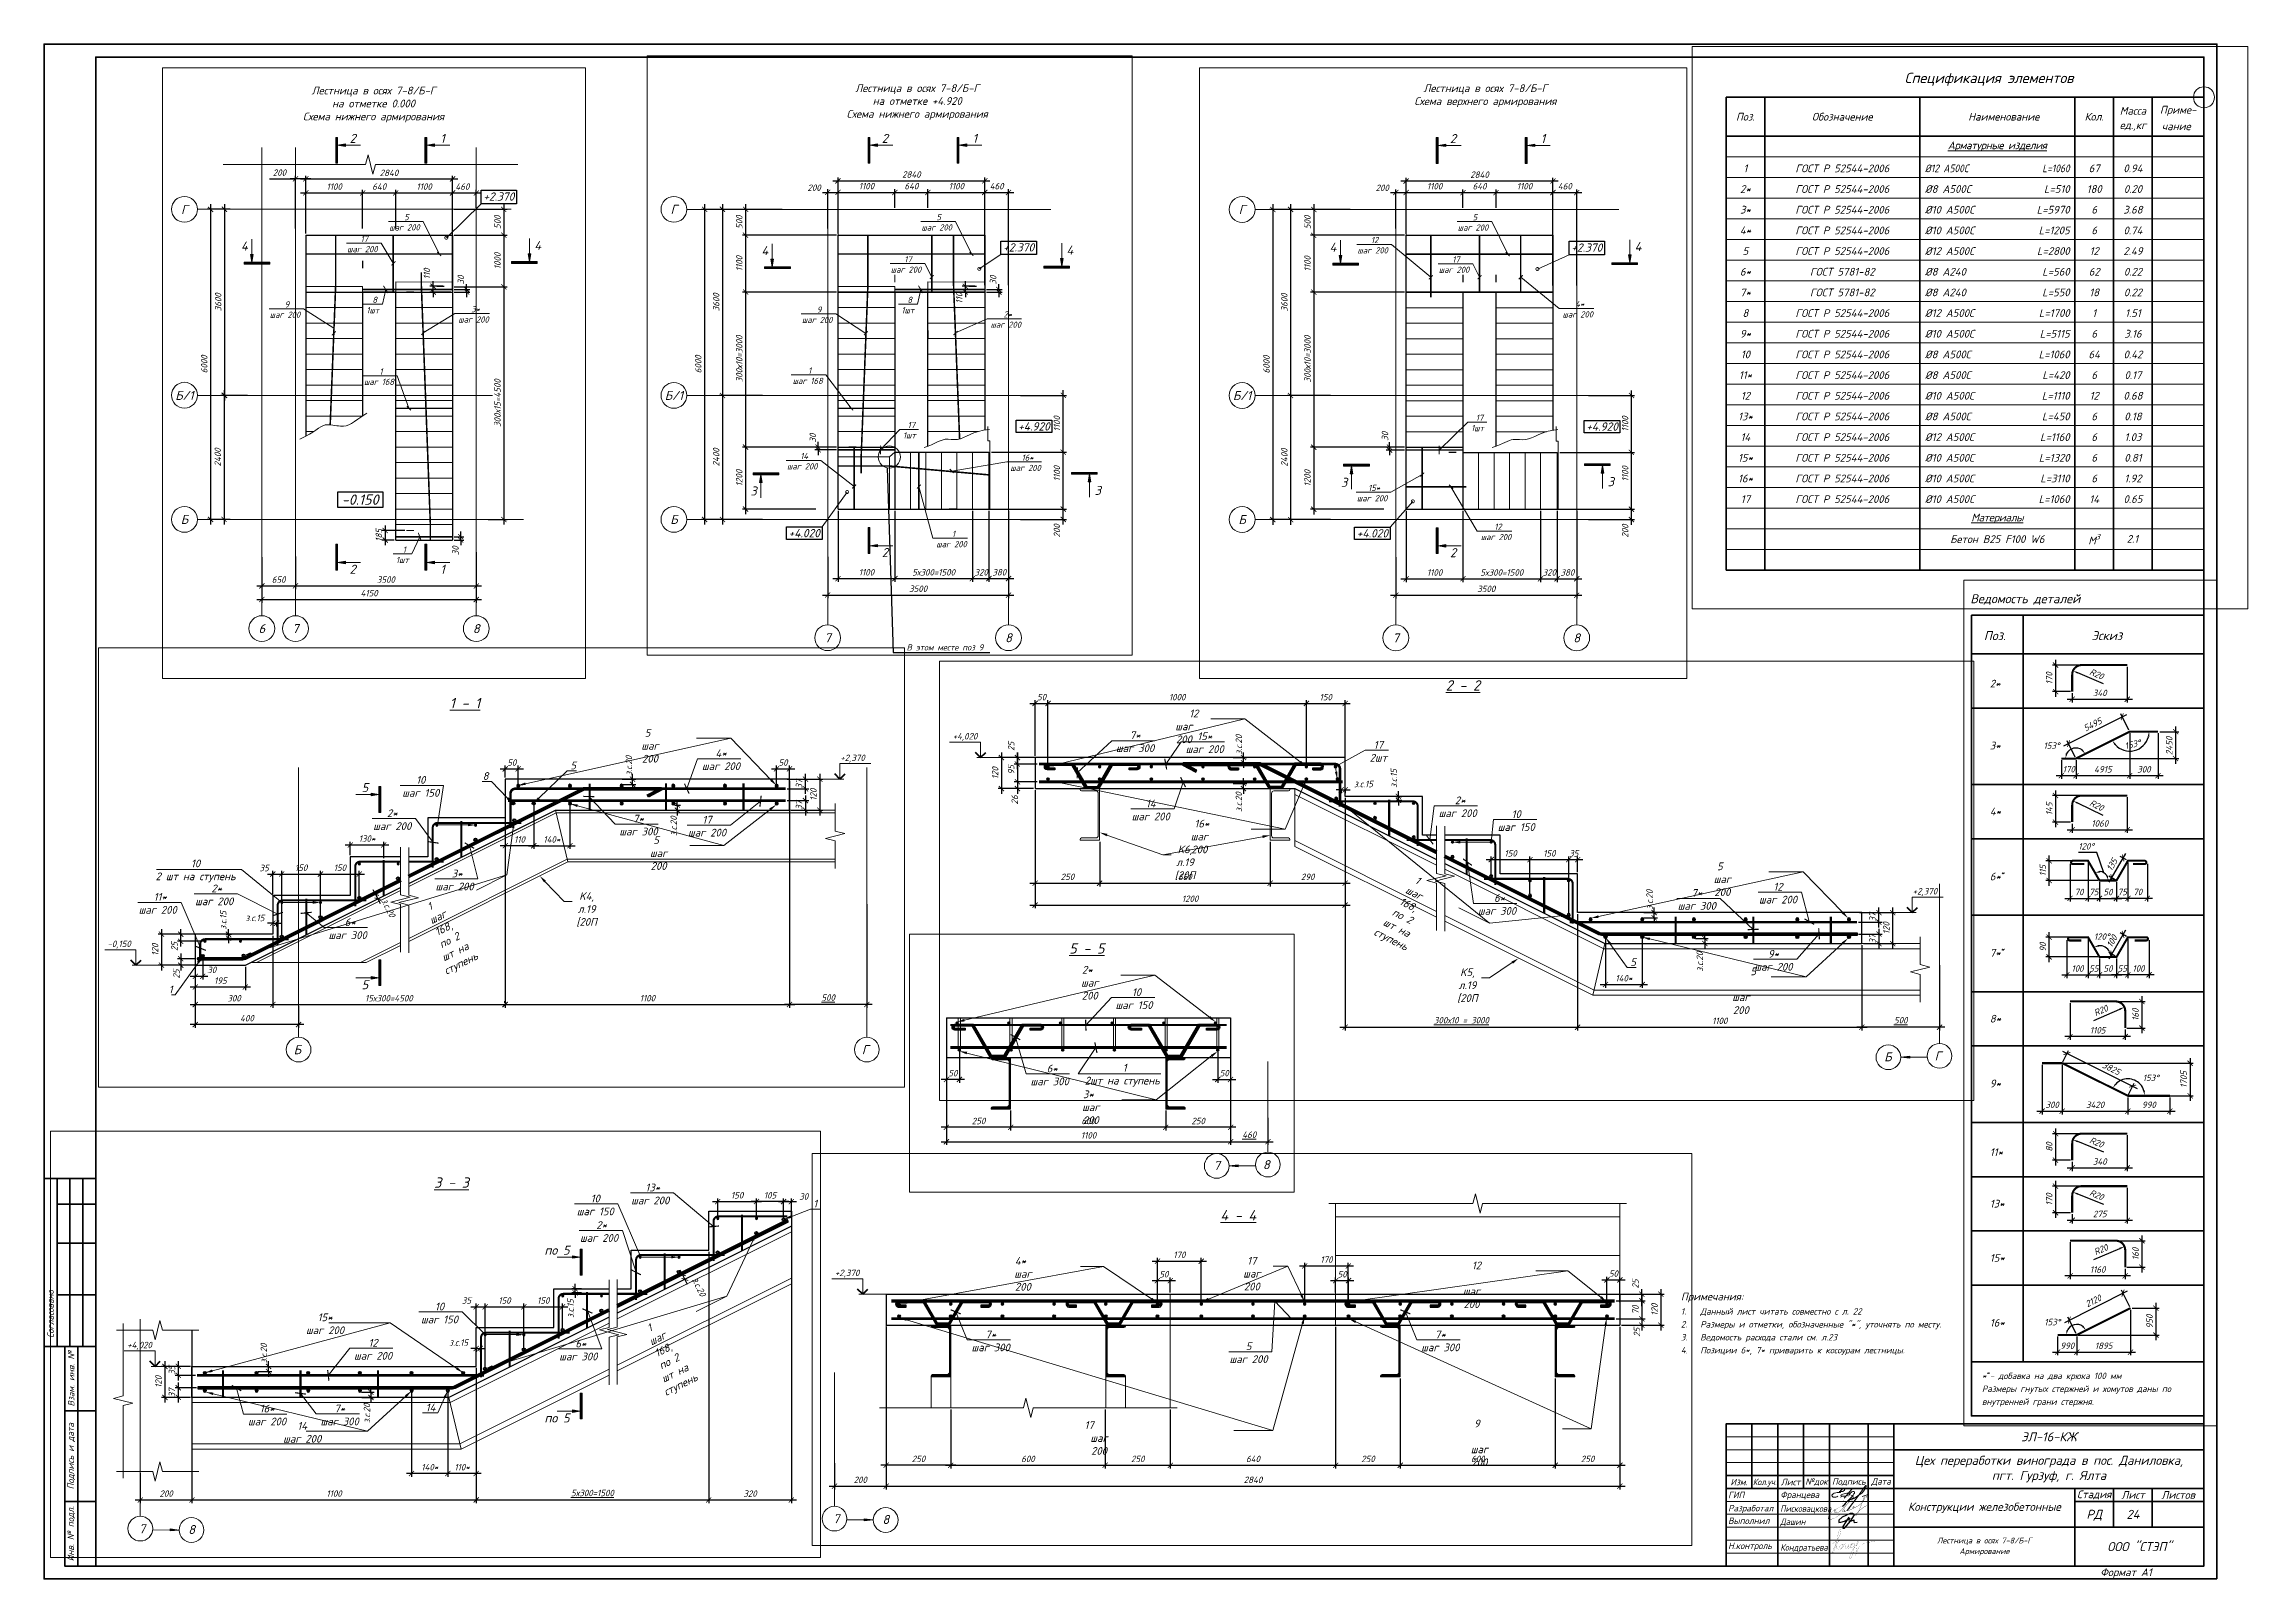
# Paper-space layout 'лист 24' of a CAD drawing. Header units: millimetres. Extents: x -1 to 852, y 0 to 594.
# The model-space entities are those that its viewports show. They can reach past a viewport. Long polylines and large blocks are cut down to what shows.
import ezdxf
from ezdxf import colors
from ezdxf.entities.mleader import LeaderData, LeaderLine
from ezdxf.enums import TextEntityAlignment as Align
from ezdxf.math import Vec2, Vec3

# ---------------------------------------------------------------- set-up
doc = ezdxf.new("R2010")
doc.units = ezdxf.units.MM
doc.header["$PDMODE"] = 3
for name, pattern in [('CENTERX2', [4, 2.5, -0.5, 0.5, -0.5]), ('DASHED2', [0.375, 0.25, -0.125]), ('GOST2.303 5', [24, 20, -1.5, 1, -1.5]), ('HIDDEN', [0.375, 0.25, -0.125])]:
    doc.linetypes.add(name, pattern=pattern)
doc.layers.get('0').update_dxf_attribs({"lineweight": 5})
doc.layers.get('Defpoints').update_dxf_attribs({"lineweight": 0})
for name, color, linetype, lineweight in [('!!! Подписи', 7, 'Continuous', 40), ('!!!Металл', 7, 'Continuous', 15), ('!!ПОДПИСИ', 7, 'Continuous', 13), ('#Dimensions', 7, 'Continuous', 9), ('#Арматура', 152, 'Continuous', 30), ('#Бетон вид', 22, 'Continuous', 18), ('#Бетон разрез', 22, 'Continuous', 30), ('#Выноски', 7, 'Continuous', 15), ('#Оси', 7, 'Continuous', 9), ('#разм', 7, 'Continuous', 9), ('A-okno', 7, 'Continuous', 0), ('k_ Выноски', 40, 'Continuous', 13), ('k_ Осевая', 8, 'CENTERX2', 9), ('k_ Отметки', 251, 'Continuous', 9), ('k_ Рамка', 7, 'Continuous', 35), ('Тонкие линии', 7, 'Continuous', 13)]:
    doc.layers.add(name, color=color, linetype=linetype, lineweight=lineweight)
for name, color, linetype, lineweight, true_color in [('#Hatch', 252, 'Continuous', 5, 0x696969), ('#Арматура вид_1', 7, 'Continuous', 35, 0x454545), ('#Арматура вид_2', 7, 'Continuous', 35, 0x616161)]:
    doc.layers.add(name, color=color, linetype=linetype, lineweight=lineweight, true_color=true_color)
doc.layers.add('#Текст', color=7, linetype='Continuous')
doc.layers.add('Текст', color=7, linetype='Continuous')
doc.layers.add('NoPrint', color=18, linetype='Continuous', plot=False)
doc.layers.add('Подсчет арматуры', color=6, linetype='Continuous', lineweight=30, plot=False)
doc.styles.add('ESKDW', font='eskdw.shx', dxfattribs={"oblique": 15})
doc.styles.add('STEP PR', font='isocpeui.ttf')
doc.dimstyles.new('SPDS', dxfattribs={"dimscale": 50, "dimtxt": 2.5, "dimasz": 2, "dimexe": 1.25, "dimexo": 0.625, "dimtad": 1, "dimdec": 0, "dimrnd": 0.001, "dimtxsty": 'ESKDW', "dimblk": 'ARCHTICK', "dimcen": 2.5, "dimdle": 2, "dimclrd": 256, "dimclre": 256, "dimclrt": 7, "dimadec": 0, "dimazin": 2, "dimtfac": 0.75, "dimtdec": 0, "dimtmove": 1, "dimatfit": 3, "dimfxl": 1, "dimtolj": 1, "dimarcsym": 1})
pattern_1 = [(45, (200, 0), (-2.6941, 2.6941), [])]
pattern_2 = [(45, (400, 0), (-2.6941, 2.6941), [])]
pattern_3 = [(45, (600, 0), (-2.6941, 2.6941), [])]
pattern_4 = [(45, (800, 0), (-2.6941, 2.6941), [])]
pattern_5 = [(45, (200, 0), (-2.2451, 2.2451), [])]
pattern_6 = [(45, (400, 0), (-2.2451, 2.2451), [])]
pattern_7 = [(45, (600, 0), (-2.2451, 2.2451), [])]
pattern_8 = [(45, (800, 0), (-2.2451, 2.2451), [])]
pattern_9 = [(45, (1000, 0), (-2.2451, 2.2451), [])]
pattern_10 = [(45, (200, 0), (-2.2451, 2.2451), [])]
pattern_11 = [(45, (400, 0), (-2.2451, 2.2451), [])]
pattern_12 = [(45, (600, 0), (-2.2451, 2.2451), [])]
pattern_13 = [(45, (800, 0), (-2.2451, 2.2451), [])]
pattern_14 = [(45, (1000, 0), (-2.2451, 2.2451), [])]
pattern_15 = [(45, (200, 0), (-1.79605, 1.79605), [])]
pattern_16 = [(45, (400, 0), (-1.79605, 1.79605), [])]
pattern_17 = [(45, (600, 0), (-1.79605, 1.79605), [])]
pattern_18 = [(45, (800, 0), (-1.79605, 1.79605), [])]
pattern_19 = [(45, (1000, 0), (-1.79605, 1.79605), [])]

psp = doc.layouts.new('лист 24')

# ---------------------------------------------------------------- texts
at = {"layer": '#Текст', "color": 1, "insert": (632.99, 110.67), "char_height": 2.5, "width": 114.3911, "attachment_point": 1, "line_spacing_factor": 1.2, "style": 'STEP PR'}
psp.add_mtext('{\\fISOCPEUR|b1|i1|c204|p34;\\H1.2x;\\C256;Примечания:}\\P\\pi-7.5,l7.5,t7.5;{\\C7;1.^IДанный лист читать совместно с л. 22\\P2.^IРазмеры и отметки, обозначенные "*", уточнять по месту. \\H1.5x; \\H0.66667x;\\P3.^IВедомость расхода стали см. л.23\\H2x; \\H0.5x;\\P4.^IПозиции 6*, 7* приварить к косоурам лестницы.\\H2.5x; }', dxfattribs=at)
at = {"layer": 'k_ Рамка', "insert": (750.46, 12.38), "char_height": 2.25, "width": 70, "attachment_point": 5, "line_spacing_factor": 1.1, "style": 'STEP PR'}
psp.add_mtext('\\A1;Лестница в осях 7-8/Б-Г \\PАрмирование', dxfattribs=at)

msp = doc.modelspace()

# ---------------------------------------------------------------- texts
at = {"layer": '#Dimensions', "style": 'STEP PR'}
for s, p in [('%%U5 - 5', (25221.93015, -202582.77782)), ('%%U4 - 4', (25404.72146, -204234.18036)), ('%%U3 - 3', (25363.02513, -206344.354)), ('%%U2 - 2', (25552.93029, -209134.31771)), ('%%U1 - 1', (25142.66831, -211477.92301))]:
    msp.add_text(s, height=40, dxfattribs=at).set_placement(p, align=Align.CENTER)
at = {"layer": '#Оси', "linetype": 'Continuous', "ltscale": 50, "style": 'STEP PR'}
for s, p in [('Г', (9450.77865, -206645.68946)), ('Б/1', (9450.79092, -210243.21201)), ('Б', (9450.79092, -212643.21201)), ('6', (10949.08031, -214756.63353)), ('7', (11599.08031, -214756.63353)), ('8', (15099.08031, -214756.63353)), ('Г', (8961.35823, -220019.17169)), ('Г', (21185.64019, -220019.17169)), ('Б/1', (8961.35823, -223619.17169)), ('Б/1', (21185.64019, -223619.17169)), ('Б', (8961.35823, -226019.17169)), ('Б', (21185.64019, -226019.17169)), ('7', (11936.21214, -228309.09656)), ('8', (15436.21214, -228309.09656)), ('7', (24160.4941, -228309.09656)), ('8', (27660.4941, -228309.09656))]:
    msp.add_text(s, height=175, dxfattribs=at).set_placement(p, align=Align.MIDDLE_CENTER)
at = {"style": 'STEP PR'}
msp.add_text('2.1', height=300, dxfattribs=at).set_placement((53509.80298, -223008.24754), align=Align.CENTER)
at = {"char_height": 300, "attachment_point": 5, "style": 'STEP PR'}
for s, insert, width in [('{\\T0.95;\\LАрматурные изделия}', (48280.86721, -207666.15726), 6000), ('{\\T0.95;\\LМатериалы}', (48280.86721, -222066.15726), 6000), ('Бетон В25 F100 W6 ', (48280.86721, -222866.15726), 6000), ('\\A1;М{\\H0.7x;\\S3^ ;}', (52030.86721, -222866.15726), 1500)]:
    msp.add_mtext(s, dxfattribs=dict(at, insert=insert, width=width))
at = {"layer": 'k_ Выноски', "color": 7, "lineweight": 0, "ltscale": 10, "char_height": 35, "width": 64.2235524, "style": 'STEP PR'}
for s, insert, attachment_point in [('7', (25737.12417, -203385.26298), 3), ('8', (25903.54266, -203382.19104), 1), ('7', (23861.1521, -205370.89302), 3), ('8', (24027.57058, -205373.96496), 1), ('7', (24177.57764, -207646.39499), 3), ('8', (24343.99613, -207649.46693), 1), ('Б', (27212.44802, -210534.16377), 3), ('Г', (27378.86651, -210531.09183), 1), ('Б', (24479.5176, -212781.79005), 1), ('Г', (26678.83664, -212781.79005), 1)]:
    msp.add_mtext(s, dxfattribs=dict(at, insert=insert, attachment_point=attachment_point))
at = {"layer": 'k_ Отметки', "linetype": 'ByBlock', "char_height": 150, "width": 4254.1785122, "attachment_point": 2, "style": 'STEP PR'}
for s, insert in [('{\\fISOCPEUR|b1|i1|c204|p34;Лестница в осях 7-8/Б-Г\\Pна отметке 0.000\\PСхема нижнего армирования}', (13110.75438, -204270.26188)), ('{\\fISOCPEUR|b1|i1|c204|p34;Лестница в осях 7-8/Б-Г\\Pна отметке +4.920\\PСхема нижнего армирования}', (13669.65604, -217597.75551)), ('{\\fISOCPEUR|b1|i1|c204|p34;Лестница в осях 7-8/Б-Г\\PСхема верхнего армирования}', (25893.93801, -217597.75551))]:
    msp.add_mtext(s, dxfattribs=dict(at, insert=insert))
at = {"layer": 'k_ Рамка', "style": 'STEP PR'}
for s, p in [('Поз.', (60391.21459, -198574.03344)), ('Эскиз', (64559.47253, -198574.03344))]:
    msp.add_text(s, height=350, dxfattribs=at).set_placement(p)
at = {"layer": 'k_ Рамка', "insert": (59868.23852, -196796.27665), "char_height": 350, "width": 8861.3636364, "attachment_point": 1, "style": 'STEP PR'}
msp.add_mtext('Ведомость деталей', dxfattribs=at)
at = {"layer": 'k_ Рамка', "attachment_point": 4, "line_spacing_factor": 1.2, "style": 'STEP PR'}
for s, insert, char_height, width in [('2*', (60621.34789, -200256.12762), 300, 807.2699717), ('3*', (60621.34789, -202655.52059), 300, 807.2699717), ('4*', (60621.34789, -205206.75644), 300, 807.2699717), ('\\A1;6*{\\H0.7x;\\S*^ ;}', (60621.34789, -207668.07486), 300, 807.2699717), ('\\A1;7*{\\H0.7x;\\S*^ ;}', (60621.34789, -210627.10499), 300, 807.2699717), ('8*', (60621.34789, -213224.8167), 300, 807.2699717), ('9*', (60621.34789, -215732.61098), 300, 807.2699717), ('11*', (60621.34789, -218392.24815), 300, 807.2699717), ('13*', (60621.34789, -220383.84684), 300, 807.2699717), ('15*', (60621.34789, -222483.84684), 300, 807.2699717), ('16*', (60621.34789, -224991.64112), 300, 807.2699717), ('\\A1;*{\\H0.7x;\\S*^ ;}- добавка на два крюка 100 мм\\PРазмеры гнутых стержней и хомутов даны по внутренней грани стержня. ', (60316.96876, -227538.25699), 250, 7797.3089723)]:
    msp.add_mtext(s, dxfattribs=dict(at, insert=insert, char_height=char_height, width=width))
at = {"layer": 'Текст', "style": 'STEP PR'}
for s, height, p in [('+2.370', 160, (15534.98206, -206395.34758)), ('-0.150', 200, (12851.23056, -212260.75029)), ('+2.370', 160, (15632.20396, -220755.41998)), ('+2.370', 160, (27856.48592, -220755.41998)), ('+4.920', 160, (15927.85734, -224219.38861)), ('+4.920', 160, (28152.1393, -224219.38861)), ('+4.020', 160, (11482.87565, -226285.16064)), ('+4.020', 160, (23707.15761, -226285.16064))]:
    msp.add_text(s, height=height, dxfattribs=at).set_placement(p, align=Align.MIDDLE_CENTER)

# ---------------------------------------------------------------- blocks, each defined once
blk = doc.blocks.new('*U1350')
for p, q in [((5, -439), (5, -504)), ((10, -439), (10, -504)), ((15, -439), (15, -504)), ((5, -449), (20, -449)), ((5, -464), (20, -464)), ((5, -484), (20, -484)), ((13, -504), (13, -589)), ((8, -529), (20, -529)), ((661, -534), (661, -559)), ((671, -534), (671, -589)), ((681, -534), (681, -559)), ((691, -534), (691, -589)), ((706, -534), (706, -589)), ((716, -534), (716, -574)), ((651, -554), (716, -554)), ((651, -559), (836, -559)), ((786, -559), (786, -589)), ((801, -574), (801, -559)), ((816, -574), (816, -559)), ((8, -564), (20, -564)), ((786, -564), (836, -564)), ((716, -574), (716, -589))]:
    blk.add_line(p, q)
at = {"lineweight": 13}
for p, q in [((651, -539), (716, -539)), ((651, -544), (716, -544)), ((651, -549), (716, -549)), ((651, -564), (716, -564)), ((651, -569), (716, -569)), ((651, -574), (716, -574)), ((651, -579), (716, -579)), ((651, -584), (716, -584))]:
    blk.add_line(p, q, dxfattribs=at)
at = {"extrusion": (-1, 0, 0)}
blk.add_line((716, -544), (836, -544), dxfattribs=at)
for points in [[(841, -594), (0, -594), (0, 0), (841, 0)], [(20, -589), (836, -589), (836, -5), (20, -5)]]:
    blk.add_lwpolyline(points, close=True)
for points in [[(20, -439), (0, -439), (0, -504), (8, -504)], [(20, -589), (8, -589), (8, -504), (20, -504)], [(836, -534), (651, -534), (651, -589)], [(836, -574), (716, -574)]]:
    blk.add_lwpolyline(points)
at = {"style": 'STEP PR'}
blk.add_text('РД', height=3.5, dxfattribs=at).set_placement((793.5, -569), align=Align.MIDDLE_CENTER)
at = {"ltscale": 100, "char_height": 2.5, "attachment_point": 5, "rotation": 90, "style": 'STEP PR'}
for s, insert, width in [('Согласовано', (2.5, -491.5), 25), ('Взам. инв. №', (10.5, -516.5), 25), ('Подпись и дата', (10.5, -546.5), 35), ('Инв. № подл.', (10.5, -576.5), 25)]:
    blk.add_mtext(s, dxfattribs=dict(at, insert=insert, width=width))
at = {"width": 120, "attachment_point": 5, "style": 'STEP PR'}
for s, insert, char_height in [('ЭЛ-16-КЖ', (776, -539), 3.5), ('Цех переработки винограда в пос. Даниловка,\\Pпгт. Гурзуф, г. Ялта', (776, -551.5), 3.5), ('Конструкции железобетонные', (751, -566.5), 3.2)]:
    blk.add_mtext(s, dxfattribs=dict(at, insert=insert, char_height=char_height))
at = {"ltscale": 100, "style": 'STEP PR'}
for s, insert, char_height, width, attachment_point in [('ГИП', (651.8, -561.5), 2.5, 18.0984, 4), ('Изм.', (656, -556.5), 2.5, 10, 5), ('{\\W0.9;Кол.уч.}', (666, -556.79), 2.5, 10, 5), ('Лист', (676, -556.5), 2.5, 10, 5), ('Францева', (672.01, -561.77), 2.5, 18.9929, 4), ('№док', (686, -556.5), 2.5, 10, 5), ('Подпись', (698.5, -556.5), 2.5, 15, 5), ('Дата', (711, -556.5), 2.5, 10, 5), ('Стадия', (793.5, -561.5), 3, 15, 5), ('Лист', (808.5, -561.5), 3, 15, 5), ('Листов', (826, -561.5), 3, 20, 5), ('Выполнил', (651.8, -571.5), 2.5, 18.0984, 4), ('Разработал', (651.8, -566.96), 2.5, 18.0984, 4), ('{\\W0.88;Дашин}', (672.01, -572.14), 2.5, 18.9929, 4), ('{\\W0.8;Писковацкова}', (672.01, -567.14), 2.5, 18.9929, 4), ('Н.контроль', (651.8, -581.5), 2.5, 18.0984, 4), ('{\\W0.88;Кондратьева}', (672.01, -582.14), 2.5, 18.9929, 4)]:
    blk.add_mtext(s, dxfattribs=dict(at, insert=insert, char_height=char_height, width=width, attachment_point=attachment_point))
at = {"insert": (811, -581.5), "char_height": 3.5, "width": 50, "attachment_point": 5, "line_spacing_factor": 1.071429, "style": 'STEP PR'}
blk.add_mtext('ООО "СТЭП"', dxfattribs=at)
at = {"style": 'STEP PR'}
blk.add_attdef('N.ЛИСТА', text='', height=3.5, dxfattribs=at).set_placement((808.5, -569), align=Align.MIDDLE_CENTER)
blk.add_attdef('ФОРМАТ', (795.85, -592.92), '', height=3, dxfattribs=at)
blk = doc.blocks.new('ЭлПодпись_ Кондратьева')
at = {"lineweight": 5, "const_width": 0.05}
for points in [[(-0.85, -0.3), (-0.95, -0.44), (-1.04, -0.54), (-1.17, -0.59), (-1.25, -0.56), (-1.25, -0.5), (-1.24, -0.42), (-1.22, -0.35), (-1.19, -0.26), (-1.13, -0.13), (-1.1, -0.03), (-1.05, 0.07), (-1.02, 0.16), (-0.97, 0.25), (-0.92, 0.37), (-0.85, 0.48), (-0.71, 0.72), (-0.58, 0.94), (-0.47, 1.17), (-0.4, 1.31), (-0.26, 1.53), (-0.21, 1.64), (-0.06, 1.85), (0.12, 2.13), (0.39, 2.5), (0.53, 2.7), (0.61, 2.79), (0.75, 2.95), (0.99, 3.25), (1.15, 3.42)], [(-0.78, 3.02), (-0.64, 3.11), (-0.46, 3.21), (-0.26, 3.32), (-0.04, 3.44), (0.19, 3.58), (0.42, 3.73), (0.65, 3.89), (0.87, 4.05), (1.08, 4.23), (1.27, 4.41), (1.44, 4.6), (1.6, 4.78), (1.75, 4.96), (1.88, 5.14), (2, 5.31), (2.1, 5.46), (2.2, 5.6), (2.28, 5.73), (2.36, 5.84), (2.42, 5.95), (2.48, 6.04), (2.53, 6.13), (2.58, 6.22), (2.62, 6.29), (2.66, 6.37), (2.69, 6.44), (2.72, 6.52), (2.75, 6.59), (2.78, 6.66), (2.8, 6.74), (2.83, 6.81), (2.86, 6.89), (2.88, 6.97), (2.91, 7.05), (2.94, 7.13), (2.96, 7.22), (2.99, 7.3), (3.02, 7.39), (3.04, 7.48), (3.07, 7.57), (3.09, 7.66), (3.11, 7.74), (3.13, 7.83), (3.15, 7.91), (3.15, 7.98), (3.15, 8.06), (3.14, 8.12), (3.13, 8.18), (3.1, 8.23), (3.06, 8.27), (3.01, 8.3), (2.95, 8.31), (2.9, 8.32), (2.83, 8.31), (2.77, 8.28), (2.71, 8.24), (2.65, 8.18), (2.59, 8.11), (2.53, 8.03), (2.47, 7.93), (2.42, 7.83), (2.36, 7.73), (2.31, 7.62), (2.27, 7.52), (2.22, 7.42), (2.18, 7.32), (2.13, 7.22), (2.09, 7.12), (2.05, 7.02), (2.01, 6.92), (1.96, 6.81), (1.92, 6.69), (1.87, 6.56), (1.82, 6.43), (1.77, 6.29), (1.71, 6.14), (1.66, 5.98), (1.6, 5.81), (1.53, 5.63), (1.46, 5.44), (1.39, 5.24), (1.32, 5.03), (1.24, 4.82), (1.16, 4.61), (1.09, 4.4), (1.01, 4.18), (0.93, 3.97), (0.86, 3.77), (0.78, 3.58), (0.71, 3.39), (0.65, 3.2), (0.58, 3.03), (0.52, 2.85), (0.46, 2.68), (0.39, 2.51), (0.33, 2.34), (0.27, 2.17), (0.21, 2), (0.15, 1.83), (0.09, 1.66), (0.04, 1.5), (-0.02, 1.35), (-0.07, 1.21), (-0.12, 1.08), (-0.17, 0.96), (-0.21, 0.86), (-0.26, 0.76), (-0.3, 0.68), (-0.34, 0.6), (-0.38, 0.52), (-0.42, 0.46), (-0.45, 0.39), (-0.48, 0.33), (-0.52, 0.27), (-0.54, 0.21), (-0.58, 0.14), (-0.63, 0.07), (-0.85, -0.3)], [(0.79, 2.44), (0.7, 2.18), (0.65, 1.95), (0.61, 1.77), (0.59, 1.61), (0.59, 1.48), (0.61, 1.37), (0.63, 1.28), (0.66, 1.2), (0.69, 1.13), (0.72, 1.07), (0.75, 1.02), (0.79, 0.97), (0.83, 0.93), (0.87, 0.9), (0.91, 0.87), (0.95, 0.84), (0.99, 0.81), (1.02, 0.78), (1.06, 0.76), (1.1, 0.74), (1.14, 0.72), (1.18, 0.7), (1.22, 0.69), (1.26, 0.67), (1.3, 0.66), (1.34, 0.65), (1.38, 0.64), (1.42, 0.63), (1.46, 0.63), (1.51, 0.62), (1.55, 0.62), (1.59, 0.61), (1.64, 0.61), (1.69, 0.61), (1.73, 0.61), (1.78, 0.61), (1.83, 0.61), (1.87, 0.62), (1.92, 0.62), (1.97, 0.63), (2.02, 0.65), (2.07, 0.66), (2.13, 0.69), (2.18, 0.71), (2.24, 0.74), (2.29, 0.78), (2.36, 0.83), (2.42, 0.88), (2.49, 0.94), (2.56, 1.01), (2.64, 1.1), (2.72, 1.22), (2.81, 1.36), (2.9, 1.54), (3, 1.76), (3.1, 2.03)], [(1.15, 3.42), (1.2, 3.47), (1.25, 3.52), (1.29, 3.57), (1.34, 3.61), (1.4, 3.66), (1.45, 3.7), (1.51, 3.74), (1.57, 3.78), (1.63, 3.82), (1.7, 3.85), (1.77, 3.88), (1.85, 3.91), (1.94, 3.94), (2.03, 3.96), (2.12, 3.97), (2.22, 3.98), (2.32, 3.99), (2.42, 4), (2.51, 4), (2.6, 4), (2.68, 4), (2.74, 4), (2.79, 3.99), (2.82, 3.99), (2.84, 3.98), (2.83, 3.98), (2.8, 3.97), (2.75, 3.97), (2.62, 3.95), (2.54, 3.94), (2.45, 3.93), (2.35, 3.92), (2.26, 3.91), (2.16, 3.89), (2.07, 3.87), (1.99, 3.84), (1.91, 3.81), (1.84, 3.78), (1.77, 3.75), (1.71, 3.71), (1.65, 3.67), (1.6, 3.62), (1.55, 3.58), (1.5, 3.53), (1.45, 3.48), (1.4, 3.43), (1.35, 3.38), (1.3, 3.32), (1.25, 3.26), (1.21, 3.2), (1.16, 3.14), (1.12, 3.08), (1.08, 3.02), (1.04, 2.96), (1.01, 2.9), (0.97, 2.83), (0.94, 2.77), (0.91, 2.7), (0.88, 2.64), (0.85, 2.57), (0.79, 2.44)], [(3.1, 2.03), (3.13, 2.05), (3.14, 2.09), (3.15, 2.14), (3.15, 2.19), (3.15, 2.25), (3.13, 2.31), (3.1, 2.36), (3.07, 2.41), (3.03, 2.45), (2.97, 2.48), (2.91, 2.51), (2.85, 2.52), (2.78, 2.53), (2.71, 2.53), (2.64, 2.53), (2.58, 2.51), (2.51, 2.49), (2.45, 2.46), (2.39, 2.43), (2.33, 2.39), (2.28, 2.35), (2.23, 2.3), (2.19, 2.24), (2.14, 2.18), (2.1, 2.12), (2.07, 2.05), (2.03, 1.98), (2.01, 1.9), (1.98, 1.82), (1.96, 1.75), (1.94, 1.67), (1.92, 1.59), (1.91, 1.5), (1.91, 1.42), (1.91, 1.35), (1.91, 1.27), (1.93, 1.2), (1.95, 1.13), (1.98, 1.07), (2.02, 1.01), (2.07, 0.96), (2.13, 0.92), (2.19, 0.89), (2.27, 0.87), (2.35, 0.86), (2.43, 0.86), (2.52, 0.88), (2.61, 0.91), (2.71, 0.97), (2.8, 1.03), (2.89, 1.11), (2.98, 1.2), (3.06, 1.3), (3.13, 1.4), (3.19, 1.51), (3.23, 1.62), (3.26, 1.73), (3.27, 1.84), (3.28, 1.94), (3.27, 2.04), (3.26, 2.12), (3.24, 2.19), (3.22, 2.24), (3.2, 2.28), (3.19, 2.3), (3.17, 2.29), (3.17, 2.28), (3.17, 2.26), (3.19, 2.23), (3.22, 2.21), (3.26, 2.19), (3.32, 2.18), (3.4, 2.18), (3.5, 2.2), (3.61, 2.22), (3.72, 2.25), (3.84, 2.29), (3.95, 2.32), (4.06, 2.35), (4.15, 2.38), (4.24, 2.4), (4.3, 2.41), (4.36, 2.42), (4.39, 2.41), (4.42, 2.38), (4.43, 2.35), (4.43, 2.29), (4.41, 2.22), (4.38, 2.14), (4.34, 2.03), (4.3, 1.91), (4.24, 1.79), (4.18, 1.65), (4.12, 1.51), (4.06, 1.37), (4, 1.23), (3.94, 1.09), (3.89, 0.96), (3.85, 0.84), (3.82, 0.72), (3.79, 0.63), (3.79, 0.54), (3.8, 0.48), (3.82, 0.43), (3.87, 0.41), (3.93, 0.41), (4.01, 0.42), (4.1, 0.46), (4.19, 0.5), (4.29, 0.55), (4.39, 0.62), (4.49, 0.68), (4.59, 0.75), (4.67, 0.83), (4.76, 0.9), (4.84, 0.98), (4.92, 1.07), (4.99, 1.15), (5.06, 1.24), (5.12, 1.34), (5.18, 1.44), (5.24, 1.54), (5.3, 1.64), (5.35, 1.74), (5.39, 1.83), (5.43, 1.92), (5.47, 2), (5.5, 2.07), (5.53, 2.13), (5.55, 2.17), (5.56, 2.21), (5.57, 2.22), (5.57, 2.22), (5.56, 2.21), (5.55, 2.18), (5.53, 2.13), (5.5, 2.07), (5.46, 1.98), (5.42, 1.89), (5.38, 1.79), (5.33, 1.68), (5.28, 1.57), (5.23, 1.46), (5.18, 1.35), (5.13, 1.24), (5.09, 1.14), (5.06, 1.05), (5.03, 0.97), (5.01, 0.89), (5, 0.82), (5, 0.75), (5.02, 0.7), (5.06, 0.65), (5.11, 0.62), (5.17, 0.6), (5.24, 0.59), (5.32, 0.6), (5.41, 0.63), (5.51, 0.68), (5.61, 0.76), (5.71, 0.87), (5.81, 0.99), (5.92, 1.13), (6.03, 1.27), (6.15, 1.42), (6.28, 1.57), (6.41, 1.7), (6.54, 1.82), (6.69, 1.92), (6.83, 2), (6.97, 2.06), (7.1, 2.11), (7.21, 2.14), (7.3, 2.17), (7.35, 2.19), (7.36, 2.2), (7.33, 2.21), (7.26, 2.22), (7.16, 2.22), (7.04, 2.21), (6.9, 2.18), (6.75, 2.15), (6.61, 2.09), (6.48, 2.02), (6.36, 1.93), (6.26, 1.81), (6.17, 1.69), (6.1, 1.56), (6.04, 1.42), (6, 1.28), (5.97, 1.15), (5.95, 1.03), (5.95, 0.93), (5.96, 0.83), (5.98, 0.76), (6.02, 0.69), (6.07, 0.65), (6.14, 0.61), (6.22, 0.59), (6.32, 0.59), (6.43, 0.6), (6.56, 0.63), (6.69, 0.67), (6.82, 0.72), (6.96, 0.79), (7.08, 0.86), (7.2, 0.94), (7.3, 1.03), (7.38, 1.13), (7.44, 1.23), (7.49, 1.33), (7.53, 1.44), (7.56, 1.54), (7.58, 1.64), (7.6, 1.73), (7.62, 1.81), (7.64, 1.89), (7.67, 1.95), (7.69, 2), (7.71, 2.04), (7.73, 2.06), (7.75, 2.07), (7.76, 2.06), (7.76, 2.04), (7.75, 2), (7.74, 1.95), (7.72, 1.87), (7.69, 1.78), (7.65, 1.67), (7.61, 1.54), (7.56, 1.39), (7.51, 1.22), (7.46, 1.03), (7.4, 0.81), (7.33, 0.59), (7.26, 0.34), (7.19, 0.08), (7.11, -0.19), (7.02, -0.47), (6.92, -0.76), (6.81, -1.05), (6.7, -1.35), (6.58, -1.64), (6.46, -1.93), (6.33, -2.2), (6.2, -2.46), (6.07, -2.7), (5.93, -2.92), (5.8, -3.11), (5.67, -3.26), (5.55, -3.38), (5.44, -3.47), (5.34, -3.51), (5.26, -3.51), (5.21, -3.47), (5.18, -3.38), (5.18, -3.24), (5.21, -3.06), (5.27, -2.85), (5.34, -2.6), (5.44, -2.34), (5.56, -2.06), (5.69, -1.78), (5.84, -1.5), (6, -1.23), (6.16, -0.97), (6.34, -0.72), (6.53, -0.48), (6.72, -0.25), (6.91, -0.02), (7.11, 0.19), (7.31, 0.4), (7.51, 0.59), (7.71, 0.78), (7.9, 0.97), (8.09, 1.15), (8.28, 1.32), (8.46, 1.49), (8.63, 1.67), (8.79, 1.84), (8.94, 2.01), (9.08, 2.19), (9.2, 2.36), (9.32, 2.53), (9.42, 2.7), (9.51, 2.86), (9.59, 3.02), (9.65, 3.18), (9.71, 3.32), (9.74, 3.45), (9.76, 3.56), (9.76, 3.63), (9.73, 3.66), (9.68, 3.65), (9.59, 3.57), (9.47, 3.42), (9.32, 3.21), (9.14, 2.94), (8.95, 2.63), (8.75, 2.3), (8.56, 1.98), (8.4, 1.68), (8.26, 1.42), (8.16, 1.22), (8.11, 1.1), (8.11, 1.04), (8.14, 1.03), (8.2, 1.06), (8.27, 1.11), (8.34, 1.15), (8.42, 1.19), (8.48, 1.2), (8.52, 1.17), (8.53, 1.09), (8.53, 0.98), (8.52, 0.83), (8.48, 0.64), (8.43, 0.41), (8.37, 0.16), (8.29, -0.13), (8.21, -0.45), (8.12, -0.78), (8.02, -1.12), (7.93, -1.44), (7.85, -1.74), (7.77, -2.01), (7.71, -2.22), (7.67, -2.37), (7.64, -2.44), (7.64, -2.45), (7.66, -2.4), (7.7, -2.3), (7.75, -2.16), (7.81, -2), (7.88, -1.81), (7.97, -1.63), (8.06, -1.44), (8.16, -1.25), (8.26, -1.07), (8.37, -0.89), (8.47, -0.71), (8.58, -0.54), (8.69, -0.36), (8.8, -0.19), (8.9, -0.01), (9, 0.16), (9.1, 0.32), (9.2, 0.47), (9.31, 0.62), (9.41, 0.75), (9.53, 0.86), (9.65, 0.96)], [(10.68, 1.41), (10.93, 1.54), (11.14, 1.63), (11.33, 1.69), (11.49, 1.74), (11.63, 1.76), (11.75, 1.78), (11.88, 1.79), (12, 1.8), (12.14, 1.82), (12.3, 1.85), (12.54, 1.87), (12.86, 1.9), (13.29, 1.92), (13.87, 1.95), (14.62, 1.96), (15.57, 1.97)]]:
    blk.add_lwpolyline(points, dxfattribs=at)
blk = doc.blocks.new('ЭлПодп_ Писковацкова')
at = {"ltscale": 100}
h = blk.add_hatch(color=256, dxfattribs=at)
h.paths.add_polyline_path([(-0.32, -2.25, -0.120674), (1.18, -0.19, -0.003894), (1.52, 0.04, 0.005406), (1.05, -0.28, 0.120674), (-0.46, -2.34, 0.618253), (0.21, -3.26, 0.144344), (2.27, -2.61, 0.018148), (3.43, -1.89, -0.016031), (2.41, -2.52, -0.144344), (0.35, -3.17, -0.618253)])
h.paths.add_polyline_path([(8.88, 5.93, 0.13127), (8.02, 5.92, 0.001442), (7.99, 5.9, -0.037089), (8.75, 5.84, -0.412279), (9.18, 5.14, -0.047626), (8.73, 4.11, 0.13439), (9.32, 5.23, 0.412279)])
h = blk.add_hatch(color=256, dxfattribs=at)
edge = h.paths.add_edge_path()
edge.add_arc((5.78, -0.18), 0.156, 186.9947, 274.74151, ccw=False)
edge.add_arc((6.88, -0.17), 1.26, 158.15853, 181.41066, ccw=False)
edge.add_arc((5.97, 0.13), 0.314, 114.06069, 146.85855, ccw=False)
edge.add_arc((5.87, 0.35), 0.0718, -44.27348, 112.4585, ccw=False)
edge.add_arc((-94.96, 64.37), 119.52, 327.44185, 327.57972, ccw=False)
edge.add_arc((6.26, -0.24), 0.574, 148.71178, 176.4657)
edge.add_arc((5.92, -0.2), 0.229, 180.69086, 221.26838)
edge.add_arc((5.74, -0.29), 0.0681, 273.05442, 313.63194)
blk.add_hatch(color=256, dxfattribs=at).paths.add_polyline_path([(7.71, 0.77, -0.13099), (7.52, 0.73, -0.457938), (7.46, 0.79, -0.035865), (7.5, 0.94, 0.073282), (7.41, 0.77, 0.062982), (7.34, 0.54)])
for points, const_width in [([(2.32, 0.54, 0.014412), (1.05, -0.28, 0.120674), (-0.46, -2.34, 0.618253), (0.21, -3.26, 0.144344), (2.27, -2.61, 0.032048), (4.29, -1.29)], 0.05), ([(5.21, 2.93, -0.233334), (5.38, 3.9, -0.174568), (8.02, 5.92, -0.13127), (8.88, 5.93, -0.412279), (9.32, 5.23, -0.174651), (8.46, 3.86, -0.08251), (6.76, 2.73, 0.060149), (1.18, -0.19, 0.120674), (-0.32, -2.25, 0.618253), (0.35, -3.17, 0.144344), (2.41, -2.52, 0.032048), (4.42, -1.2)], 0.05), ([(8.28, 4.56, 0.116613), (8.02, 4.75, 0.235202), (7.65, 4.68, 0.049514), (6.65, 3.28, -0.043476), (5.36, 1.2, -0.055055), (3.68, -0.43, -0.20167), (2.53, -0.72, -0.170845), (1.85, -0.3, -0.173578), (1.89, 0.33, -0.32678), (2.21, 0.55, -0.331888), (2.47, 0.41, -0.059302), (2.44, -0.15, 0.621611), (2.58, -0.18), (2.67, -0.09)], 0.1), ([(4.88, -0.47, -0.057291), (5.86, 1.22, 0.008489), (8.28, 4.56)], 0.1), ([(9.86, 1.61, -0.098957), (9.54, 1.18, -0.095894), (9.22, 1.04, -0.516977), (9.09, 1.18, -0.051005), (9.18, 1.49, -0.095958), (9.33, 1.72, -0.627395), (9.52, 1.67, -0.126867), (9.45, 1.42, -0.026848), (9.04, 0.99, -0.12797), (7.56, 0.29, -0.408838), (7.33, 0.46, -0.085013), (7.41, 0.77, -0.174263), (7.68, 1.11, -0.429276), (7.84, 0.98, -0.125956), (7.71, 0.77), (7.23, 0.47, -0.049685), (5.79, -0.34, -0.402742), (5.62, -0.2, -0.101806), (5.71, 0.3, -0.144093), (5.85, 0.42, -0.815086), (5.92, 0.3, -0.000602), (5.77, 0.06, 0.121695), (5.69, -0.21, 0.209904), (5.76, -0.37)], 0.1), ([(7.99, 5.9, -0.037089), (8.75, 5.84, -0.412279), (9.18, 5.14, -0.047626), (8.73, 4.11, -0.047626)], 0.05), ([(14.41, 2.03, 0.05803), (12.59, 0.97, 0.073128), (10.68, -0.83, 0.095936), (10.18, -1.81, 0.890388), (10.33, -1.91, 0.077303), (10.97, -0.96, 0.016701), (12.34, 2.28, 0.028782), (13.13, 4.51, -0.052172), (13.59, 5.51, -0.706562), (13.86, 5.39, -0.044295), (13.54, 4.61, -0.055726), (12.44, 3, -0.091431), (9.78, 1.29, -0.530665), (9.68, 1.37, -0.191005), (9.73, 1.53)], 0.1)]:
    blk.add_lwpolyline(points, format="xyb", dxfattribs=dict(at, const_width=const_width))
blk.add_solid([(13.07, 4.31), (12.82, 3.48), (13.1, 4.15), (13.27, 4.13)], dxfattribs=at)
blk = doc.blocks.new('ЭлПодп_ Францева')
at = {"lineweight": 15}
for points in [[(3.29, 2.05), (2.94, 1.75), (2.47, 1.64), (1.89, 1.63), (1.46, 1.69), (1.04, 2.02), (1.01, 2.45), (1.17, 2.73), (1.42, 2.91), (1.89, 3.13), (2.44, 3.27), (3.05, 3.44), (3.81, 3.47), (4.25, 3.48), (4.37, 3.49), (4.23, 3.85), (4.45, 4.17), (4.82, 4.59), (5.32, 4.83), (5.72, 4.9), (6, 4.65), (5.86, 4.34), (5.21, 3.89), (4.69, 3.77), (4.23, 3.85), (3.78, 3.86)], [(8.14, 3.05), (7.93, 3.19), (7.59, 3.19), (7.09, 3.19), (6.78, 3.19), (6.3, 3.1), (5.73, 2.95), (5.25, 2.77), (4.58, 2.52), (4.43, 2.32), (4.58, 2.21), (4.75, 2.08), (5.35, 2.08), (5.7, 2.09), (6.26, 2.09), (6.93, 2.28), (7.67, 2.49), (8.03, 2.87), (8.24, 3.33), (8.49, 3.49), (8.74, 3.65), (9.02, 3.84), (9.31, 3.86), (9.63, 3.87), (9.74, 3.58), (9.67, 3.23), (9.52, 2.97), (9.36, 2.67), (9.23, 2.43), (8.66, 1.82), (6.9, -0.04), (5.1, -1.95), (6.93, 0), (8.33, 0.78), (9.32, 1.33), (9.23, 1.28), (9.38, 1.01), (12.67, 3.37), (13.22, 3.99), (14.04, 5.17), (14.3, 5.76), (14.29, 6.1), (14.1, 6.1), (13.29, 5.2), (11.34, 2.42), (6.83, -3.51)], [(4.44, 1.78), (4.61, 1.64)], [(8.67, 4.59), (8.66, 4.77), (5.73, 1.23)], [(12.73, 1.86), (15.06, 2.73)], [(14.23, 1.72), (14.34, 1.72)]]:
    blk.add_lwpolyline(points, dxfattribs=at)
blk = doc.blocks.new('A$C46BD104E')
at = {"layer": '!!! Подписи', "lineweight": 25}
blk.add_lwpolyline([(750, 386), (516, 27), (523, -41), (584, -34), (814, 238), (967, 475), (898, 533), (805, 528), (491, 396), (368, 272), (372, 189), (448, 193), (585, 240), (791, 346), (747, 274), (767, 236), (851, 242), (942, 288), (942, 288), (945, 212), (975, 186), (1070, 192)], dxfattribs=at)
at = {"layer": 'NoPrint', "lineweight": 0}
blk.add_lwpolyline([(0, 500), (1500, 500), (1500, 0), (0, 0)], close=True, dxfattribs=at)
blk = doc.blocks.new('*U225')
at = {"color": 0, "linetype": 'ByBlock', "lineweight": -2}
for p, q in [((18.387, 0), (18.699, 1.25)), ((18.699, 1.25), (19.324, -1.25)), ((18.387, 0), (0, 0)), ((19.324, -1.25), (19.637, 0)), ((38.024, 0), (19.637, 0))]:
    blk.add_line(p, q, dxfattribs=at)
blk = doc.blocks.new('_ArchTick')
at = {"color": 0, "linetype": 'ByBlock', "const_width": 0.15}
blk.add_lwpolyline([(-0.5, -0.5), (0.5, 0.5)], dxfattribs=at)
blk = doc.blocks.new('*D905')
at = {"layer": '#Dimensions', "lineweight": -2, "transparency": 16777216}
for p, q in [((10949.1, -213370.9), (10949.1, -213993.1)), ((11599.1, -213370.9), (11599.1, -213993.1)), ((10849.1, -213930.6), (11699.1, -213930.6))]:
    blk.add_line(p, q, dxfattribs=at)
at = {"layer": 'Defpoints', "color": 0, "lineweight": 0, "transparency": 16777216}
for p in [(10949.1, -213339.7), (11599.1, -213339.7), (11599.1, -213930.6)]:
    blk.add_point(p, dxfattribs=at)
at = {"layer": '#Dimensions', "lineweight": -2, "transparency": 16777216, "xscale": 100, "yscale": 100, "zscale": 100, "rotation": 180}
blk.add_blockref('_ArchTick', (10949.1, -213930.6), dxfattribs=at)
at = {"layer": '#Dimensions', "lineweight": -2, "transparency": 16777216, "xscale": 100, "yscale": 100, "zscale": 100}
blk.add_blockref('_ArchTick', (11599.1, -213930.6), dxfattribs=at)
at = {"layer": '#Dimensions', "transparency": 16777216, "insert": (11274.1, -213808.1), "char_height": 125, "attachment_point": 5, "style": 'STEP PR'}
blk.add_mtext('\\A1;650', dxfattribs=at)
blk = doc.blocks.new('*D906')
at = {"layer": '#Dimensions', "lineweight": -2, "transparency": 16777216}
for p, q in [((15099.1, -213276.9), (15099.1, -213993.1)), ((11599.1, -213359.9), (11599.1, -213993.1)), ((11499.1, -213930.6), (15199.1, -213930.6))]:
    blk.add_line(p, q, dxfattribs=at)
at = {"layer": 'Defpoints', "color": 0, "lineweight": 0, "transparency": 16777216}
for p in [(15099.1, -213245.7), (11599.1, -213328.6), (15099.1, -213930.6)]:
    blk.add_point(p, dxfattribs=at)
at = {"layer": '#Dimensions', "lineweight": -2, "transparency": 16777216, "xscale": 100, "yscale": 100, "zscale": 100, "rotation": 180}
blk.add_blockref('_ArchTick', (11599.1, -213930.6), dxfattribs=at)
at = {"layer": '#Dimensions', "lineweight": -2, "transparency": 16777216, "xscale": 100, "yscale": 100, "zscale": 100}
blk.add_blockref('_ArchTick', (15099.1, -213930.6), dxfattribs=at)
at = {"layer": '#Dimensions', "transparency": 16777216, "insert": (13349.1, -213808.1), "char_height": 125, "attachment_point": 5, "style": 'STEP PR'}
blk.add_mtext('\\A1;3500', dxfattribs=at)
blk = doc.blocks.new('*D907')
at = {"layer": '#Dimensions', "lineweight": -2, "transparency": 16777216}
for p, q in [((10226, -206543.2), (10226, -210343.2)), ((10334.8, -206643.2), (10163.5, -206643.2)), ((10334.8, -210243.2), (10163.5, -210243.2))]:
    blk.add_line(p, q, dxfattribs=at)
at = {"layer": 'Defpoints', "color": 0, "lineweight": 0, "transparency": 16777216}
for p in [(10366, -206643.2), (10226, -210243.2), (10366, -210243.2)]:
    blk.add_point(p, dxfattribs=at)
at = {"layer": '#Dimensions', "lineweight": -2, "transparency": 16777216, "xscale": 100, "yscale": 100, "zscale": 100}
for p, rotation in [((10226, -206643.2), 90), ((10226, -210243.2), 270)]:
    blk.add_blockref('_ArchTick', p, dxfattribs=dict(at, rotation=rotation))
at = {"layer": '#Dimensions', "transparency": 16777216, "insert": (10103.5, -208443.2), "char_height": 125, "attachment_point": 5, "rotation": 90, "style": 'STEP PR'}
blk.add_mtext('\\A1;3600', dxfattribs=at)
blk = doc.blocks.new('*D908')
at = {"layer": '#Dimensions', "lineweight": -2, "transparency": 16777216}
for p, q in [((10217.6, -210143.2), (10217.6, -212743.2)), ((10672, -210243.2), (10155.1, -210243.2)), ((10334.8, -212643.2), (10155.1, -212643.2))]:
    blk.add_line(p, q, dxfattribs=at)
at = {"layer": 'Defpoints', "color": 0, "lineweight": 0, "transparency": 16777216}
for p in [(10703.2, -210243.2), (10217.6, -212643.2), (10366, -212643.2)]:
    blk.add_point(p, dxfattribs=at)
at = {"layer": '#Dimensions', "lineweight": -2, "transparency": 16777216, "xscale": 100, "yscale": 100, "zscale": 100}
for p, rotation in [((10217.6, -210243.2), 90), ((10217.6, -212643.2), 270)]:
    blk.add_blockref('_ArchTick', p, dxfattribs=dict(at, rotation=rotation))
at = {"layer": '#Dimensions', "transparency": 16777216, "insert": (10095.1, -211443.2), "char_height": 125, "attachment_point": 5, "rotation": 90, "style": 'STEP PR'}
blk.add_mtext('\\A1;2400', dxfattribs=at)
blk = doc.blocks.new('*D909')
at = {"layer": '#Dimensions', "lineweight": -2, "transparency": 16777216}
for p, q in [((9955.9, -206543.2), (9955.9, -212743.2)), ((10334.8, -206643.2), (9893.4, -206643.2)), ((10334.8, -212643.2), (9893.4, -212643.2))]:
    blk.add_line(p, q, dxfattribs=at)
at = {"layer": 'Defpoints', "color": 0, "lineweight": 0, "transparency": 16777216}
for p in [(10366, -206643.2), (9955.9, -212643.2), (10366, -212643.2)]:
    blk.add_point(p, dxfattribs=at)
at = {"layer": '#Dimensions', "lineweight": -2, "transparency": 16777216, "xscale": 100, "yscale": 100, "zscale": 100}
for p, rotation in [((9955.9, -206643.2), 90), ((9955.9, -212643.2), 270)]:
    blk.add_blockref('_ArchTick', p, dxfattribs=dict(at, rotation=rotation))
at = {"layer": '#Dimensions', "transparency": 16777216, "insert": (9833.4, -209643.2), "char_height": 125, "attachment_point": 5, "rotation": 90, "style": 'STEP PR'}
blk.add_mtext('\\A1;6000', dxfattribs=at)
blk = doc.blocks.new('*D910')
at = {"layer": '#Dimensions', "lineweight": -2, "transparency": 16777216}
for p, q in [((10949.1, -213370.9), (10949.1, -214255.6)), ((15099.1, -213370.9), (15099.1, -214255.6)), ((10849.1, -214193.1), (15199.1, -214193.1))]:
    blk.add_line(p, q, dxfattribs=at)
at = {"layer": 'Defpoints', "color": 0, "lineweight": 0, "transparency": 16777216}
for p in [(10949.1, -213339.7), (15099.1, -213339.7), (15099.1, -214193.1)]:
    blk.add_point(p, dxfattribs=at)
at = {"layer": '#Dimensions', "lineweight": -2, "transparency": 16777216, "xscale": 100, "yscale": 100, "zscale": 100, "rotation": 180}
blk.add_blockref('_ArchTick', (10949.1, -214193.1), dxfattribs=at)
at = {"layer": '#Dimensions', "lineweight": -2, "transparency": 16777216, "xscale": 100, "yscale": 100, "zscale": 100}
blk.add_blockref('_ArchTick', (15099.1, -214193.1), dxfattribs=at)
at = {"layer": '#Dimensions', "transparency": 16777216, "insert": (13024.1, -214070.6), "char_height": 125, "attachment_point": 5, "style": 'STEP PR'}
blk.add_mtext('\\A1;4150', dxfattribs=at)
blk = doc.blocks.new('*U22')
at = {"linetype": 'ByBlock', "ltscale": 100}
h = blk.add_hatch(color=256, dxfattribs=at)
h.dxf.hatch_style = 1
h.paths.add_polyline_path([(35, 0), (-35, 0), (-35, -1000), (35, -1000)])
h = blk.add_hatch(color=256, dxfattribs=at)
h.dxf.hatch_style = 1
h.paths.add_polyline_path([(335, -750), (335, -700), (335, -650), (35, -700)])
for p, q in [((35, 0), (-35, 0)), ((-35, 0), (-35, -1000)), ((35, -1000), (35, 0)), ((35, -700), (335, -650)), ((335, -650), (335, -700)), ((35, -700), (335, -750)), ((335, -750), (335, -700)), ((-35, -1000), (35, -1000))]:
    blk.add_line(p, q, dxfattribs=at)
at = {"linetype": 'ByBlock', "ltscale": 100, "extrusion": (0, -1, 0), "elevation": 700}
blk.add_lwpolyline([(925, 0), (335, 0)], dxfattribs=at)
at = {"ltscale": 100, "style": 'STEP PR'}
blk.add_attdef('Nv', text='', height=350, dxfattribs=at).set_placement((781, -1140), align=Align.RIGHT)
blk = doc.blocks.new('*U21')
at = {"linetype": 'ByBlock', "ltscale": 100}
h = blk.add_hatch(color=256, dxfattribs=at)
h.dxf.hatch_style = 1
h.paths.add_polyline_path([(35, 1000), (-35, 1000), (-35, 0), (35, 0)])
h = blk.add_hatch(color=256, dxfattribs=at)
h.dxf.hatch_style = 1
h.paths.add_polyline_path([(335, 750), (335, 700), (335, 650), (35, 700)])
for p, q in [((-35, 1000), (35, 1000)), ((-35, 0), (-35, 1000)), ((35, 1000), (35, 0)), ((35, 700), (335, 750)), ((35, 700), (335, 650)), ((335, 750), (335, 700)), ((335, 650), (335, 700)), ((35, 0), (-35, 0))]:
    blk.add_line(p, q, dxfattribs=at)
at = {"linetype": 'ByBlock', "ltscale": 100, "extrusion": (0, 1, 0), "elevation": 700}
blk.add_lwpolyline([(-925, 0), (-335, 0)], dxfattribs=at)
at = {"ltscale": 100, "style": 'STEP PR'}
blk.add_attdef('Nv', text='', height=350, dxfattribs=at).set_placement((781, 790), align=Align.RIGHT)
blk = doc.blocks.new('*D911')
at = {"layer": '#Dimensions', "lineweight": -2, "transparency": 16777216}
for p, q in [((11799.1, -207112), (11799.1, -205992.8)), ((14639.1, -206295), (14639.1, -205992.8)), ((11699.1, -206055.3), (14739.1, -206055.3))]:
    blk.add_line(p, q, dxfattribs=at)
at = {"layer": 'Defpoints', "color": 0, "lineweight": 0, "transparency": 16777216}
for p in [(14639.1, -206055.3), (14639.1, -206326.2), (11799.1, -207143.2)]:
    blk.add_point(p, dxfattribs=at)
at = {"layer": '#Dimensions', "lineweight": -2, "transparency": 16777216, "xscale": 100, "yscale": 100, "zscale": 100, "rotation": 180}
blk.add_blockref('_ArchTick', (11799.1, -206055.3), dxfattribs=at)
at = {"layer": '#Dimensions', "lineweight": -2, "transparency": 16777216, "xscale": 100, "yscale": 100, "zscale": 100}
blk.add_blockref('_ArchTick', (14639.1, -206055.3), dxfattribs=at)
at = {"layer": '#Dimensions', "transparency": 16777216, "insert": (13409.1, -205937.7), "char_height": 125, "attachment_point": 5, "style": 'STEP PR'}
blk.add_mtext('\\A1;2840', dxfattribs=at)
blk = doc.blocks.new('*D902')
at = {"layer": '#Dimensions', "lineweight": -2, "transparency": 16777216}
for p, q in [((11699.1, -206326.2), (12999.1, -206326.2)), ((11799.1, -207112), (11799.1, -206263.7)), ((12899.1, -207012), (12899.1, -206263.7))]:
    blk.add_line(p, q, dxfattribs=at)
at = {"layer": 'Defpoints', "color": 0, "lineweight": 0, "transparency": 16777216}
for p in [(12899.1, -206326.2), (12899.1, -207043.2), (11799.1, -207143.2)]:
    blk.add_point(p, dxfattribs=at)
at = {"layer": '#Dimensions', "lineweight": -2, "transparency": 16777216, "xscale": 100, "yscale": 100, "zscale": 100, "rotation": 180}
blk.add_blockref('_ArchTick', (11799.1, -206326.2), dxfattribs=at)
at = {"layer": '#Dimensions', "lineweight": -2, "transparency": 16777216, "xscale": 100, "yscale": 100, "zscale": 100}
blk.add_blockref('_ArchTick', (12899.1, -206326.2), dxfattribs=at)
at = {"layer": '#Dimensions', "transparency": 16777216, "insert": (12349.1, -206203.7), "char_height": 125, "attachment_point": 5, "style": 'STEP PR'}
blk.add_mtext('\\A1;1100', dxfattribs=at)
blk = doc.blocks.new('*D903')
at = {"layer": '#Dimensions', "lineweight": -2, "transparency": 16777216}
for p, q in [((12799.1, -206326.2), (13639, -206326.2)), ((12899.1, -207012), (12899.1, -206263.7)), ((13539, -207012), (13539, -206263.7))]:
    blk.add_line(p, q, dxfattribs=at)
at = {"layer": 'Defpoints', "color": 0, "lineweight": 0, "transparency": 16777216}
for p in [(13539, -206326.2), (12899.1, -207043.2), (13539, -207043.2)]:
    blk.add_point(p, dxfattribs=at)
at = {"layer": '#Dimensions', "lineweight": -2, "transparency": 16777216, "xscale": 100, "yscale": 100, "zscale": 100, "rotation": 180}
blk.add_blockref('_ArchTick', (12899.1, -206326.2), dxfattribs=at)
at = {"layer": '#Dimensions', "lineweight": -2, "transparency": 16777216, "xscale": 100, "yscale": 100, "zscale": 100}
blk.add_blockref('_ArchTick', (13539, -206326.2), dxfattribs=at)
at = {"layer": '#Dimensions', "transparency": 16777216, "insert": (13219.1, -206203.7), "char_height": 125, "attachment_point": 5, "style": 'STEP PR'}
blk.add_mtext('\\A1;640', dxfattribs=at)
blk = doc.blocks.new('*D912')
at = {"layer": '#Dimensions', "lineweight": -2, "transparency": 16777216}
for p, q in [((13439, -206326.2), (14739.1, -206326.2)), ((13539, -207012), (13539, -206263.7)), ((14639.1, -208212), (14639.1, -206263.7))]:
    blk.add_line(p, q, dxfattribs=at)
at = {"layer": 'Defpoints', "color": 0, "lineweight": 0, "transparency": 16777216}
for p in [(14639.1, -206326.2), (13539, -207043.2), (14639.1, -208243.2)]:
    blk.add_point(p, dxfattribs=at)
at = {"layer": '#Dimensions', "lineweight": -2, "transparency": 16777216, "xscale": 100, "yscale": 100, "zscale": 100, "rotation": 180}
blk.add_blockref('_ArchTick', (13539, -206326.2), dxfattribs=at)
at = {"layer": '#Dimensions', "lineweight": -2, "transparency": 16777216, "xscale": 100, "yscale": 100, "zscale": 100}
blk.add_blockref('_ArchTick', (14639.1, -206326.2), dxfattribs=at)
at = {"layer": '#Dimensions', "transparency": 16777216, "insert": (14089.1, -206203.7), "char_height": 125, "attachment_point": 5, "style": 'STEP PR'}
blk.add_mtext('\\A1;1100', dxfattribs=at)
blk = doc.blocks.new('*D913')
at = {"layer": '#Dimensions', "lineweight": -2, "transparency": 16777216}
for p, q in [((14539.1, -206326.2), (15199.1, -206326.2)), ((14639.1, -208212), (14639.1, -206263.7)), ((15099.1, -206612), (15099.1, -206263.7))]:
    blk.add_line(p, q, dxfattribs=at)
at = {"layer": 'Defpoints', "color": 0, "lineweight": 0, "transparency": 16777216}
for p in [(15099.1, -206326.2), (15099.1, -206643.2), (14639.1, -208243.2)]:
    blk.add_point(p, dxfattribs=at)
at = {"layer": '#Dimensions', "lineweight": -2, "transparency": 16777216, "xscale": 100, "yscale": 100, "zscale": 100, "rotation": 180}
blk.add_blockref('_ArchTick', (14639.1, -206326.2), dxfattribs=at)
at = {"layer": '#Dimensions', "lineweight": -2, "transparency": 16777216, "xscale": 100, "yscale": 100, "zscale": 100}
blk.add_blockref('_ArchTick', (15099.1, -206326.2), dxfattribs=at)
at = {"layer": '#Dimensions', "transparency": 16777216, "insert": (14829.1, -206203.7), "char_height": 125, "attachment_point": 5, "style": 'STEP PR'}
blk.add_mtext('\\A1;460', dxfattribs=at)
blk = doc.blocks.new('*D914')
at = {"layer": '#Dimensions', "lineweight": -2, "transparency": 16777216}
for p, q in [((15630.8, -206543.2), (15630.8, -207243.2)), ((14670.3, -206643.2), (15693.3, -206643.2)), ((14670.3, -207143.2), (15693.3, -207143.2))]:
    blk.add_line(p, q, dxfattribs=at)
at = {"layer": 'Defpoints', "color": 0, "lineweight": 0, "transparency": 16777216}
for p in [(14639.1, -206643.2), (14639.1, -207143.2), (15630.8, -207143.2)]:
    blk.add_point(p, dxfattribs=at)
at = {"layer": '#Dimensions', "lineweight": -2, "transparency": 16777216, "xscale": 100, "yscale": 100, "zscale": 100}
for p, rotation in [((15630.8, -206643.2), 90), ((15630.8, -207143.2), 270)]:
    blk.add_blockref('_ArchTick', p, dxfattribs=dict(at, rotation=rotation))
at = {"layer": '#Dimensions', "transparency": 16777216, "insert": (15508.3, -206893.2), "char_height": 125, "attachment_point": 5, "rotation": 90, "style": 'STEP PR'}
blk.add_mtext('\\A1;500', dxfattribs=at)
blk = doc.blocks.new('*D915')
at = {"layer": '#Dimensions', "lineweight": -2, "transparency": 16777216}
for p, q in [((15630.8, -207043.2), (15630.8, -208243.2)), ((14670.3, -207143.2), (15693.3, -207143.2)), ((14670.3, -208143.2), (15693.3, -208143.2))]:
    blk.add_line(p, q, dxfattribs=at)
at = {"layer": 'Defpoints', "color": 0, "lineweight": 0, "transparency": 16777216}
for p in [(14639.1, -207143.2), (14639.1, -208143.2), (15630.8, -208143.2)]:
    blk.add_point(p, dxfattribs=at)
at = {"layer": '#Dimensions', "lineweight": -2, "transparency": 16777216, "xscale": 100, "yscale": 100, "zscale": 100}
for p, rotation in [((15630.8, -207143.2), 90), ((15630.8, -208143.2), 270)]:
    blk.add_blockref('_ArchTick', p, dxfattribs=dict(at, rotation=rotation))
at = {"layer": '#Dimensions', "transparency": 16777216, "insert": (15508.3, -207643.2), "char_height": 125, "attachment_point": 5, "rotation": 90, "style": 'STEP PR'}
blk.add_mtext('\\A1;1000', dxfattribs=at)
blk = doc.blocks.new('*D904')
at = {"layer": '#Dimensions', "lineweight": -2, "transparency": 16777216}
for p, q in [((15630.8, -208043.2), (15630.8, -212743.2)), ((14670.3, -208143.2), (15693.3, -208143.2)), ((15330.3, -212643.2), (15693.3, -212643.2))]:
    blk.add_line(p, q, dxfattribs=at)
at = {"layer": 'Defpoints', "color": 0, "lineweight": 0, "transparency": 16777216}
for p in [(14639.1, -208143.2), (15299.1, -212643.2), (15630.8, -212643.2)]:
    blk.add_point(p, dxfattribs=at)
at = {"layer": '#Dimensions', "lineweight": -2, "transparency": 16777216, "xscale": 100, "yscale": 100, "zscale": 100}
for p, rotation in [((15630.8, -208143.2), 90), ((15630.8, -212643.2), 270)]:
    blk.add_blockref('_ArchTick', p, dxfattribs=dict(at, rotation=rotation))
at = {"layer": '#Dimensions', "transparency": 16777216, "insert": (15508.3, -210393.2), "char_height": 125, "attachment_point": 5, "rotation": 90, "style": 'STEP PR'}
blk.add_mtext('\\A1;300х15=4500', dxfattribs=at)
blk = doc.blocks.new('*U918')
at = {"const_width": 0.385}
blk.add_lwpolyline([(-0.76, -0.76), (0.76, 0.76)], dxfattribs=at)
blk = doc.blocks.new('*U919')
blk.add_lwpolyline([(12.45, 0, 0, 0, 0), (12.45, 0, 0, 0, 0), (15.97, 0, 0, 1.2, 0), (11.97, 0, 0, 0, 0), (-2.03, 0, 1.2, 0, 0), (-6.03, 0, 0, 0, 0), (-0.11, 0, 0, 0, 0)], format="xyseb")
at = {"color": 1, "ltscale": 100, "const_width": 0.45}
for points in [[(-6.03, 0), (-6.03, -2), (-6.03, 1)], [(15.97, 0), (15.97, -2), (15.97, 1)]]:
    blk.add_lwpolyline(points, dxfattribs=at)
blk.add_blockref('*U918', (4.62, 0.03))
blk = doc.blocks.new('_None')
blk = doc.blocks.new('*U1158')
blk.add_lwpolyline([(28.81, 0, 0, 0, 0), (28.81, 0, 0, 0, 0), (32.32, 0, 0, 1.2, 0), (28.32, 0, 0, 0, 0), (1.52, 0, 1.2, 0, 0), (-2.48, 0, 0, 0, 0), (3.45, 0, 0, 0, 0)], format="xyseb")
at = {"color": 1, "ltscale": 100, "const_width": 0.45}
for points in [[(-2.48, 0), (-2.48, -2), (-2.48, 1)], [(32.32, 0), (32.32, -2), (32.32, 1)]]:
    blk.add_lwpolyline(points, dxfattribs=at)
blk.add_blockref('*U918', (9.48, 0))
blk = doc.blocks.new('*U921')
blk.add_lwpolyline([(16.01, 0, 0, 0, 0), (16.01, 0, 0, 0, 0), (19.52, 0, 0, 1.2, 0), (15.52, 0, 0, 0, 0), (1.52, 0, 1.2, 0, 0), (-2.48, 0, 0, 0, 0), (3.45, 0, 0, 0, 0)], format="xyseb")
at = {"color": 1, "ltscale": 100, "const_width": 0.45}
for points in [[(-2.48, 0), (-2.48, -2), (-2.48, 1)], [(19.52, 0), (19.52, -2), (19.52, 1)]]:
    blk.add_lwpolyline(points, dxfattribs=at)
blk.add_blockref('*U918', (8.36, 0.03))
blk = doc.blocks.new('*D929')
at = {"layer": '#Dimensions', "lineweight": -2, "transparency": 16777216}
for p, q in [((11936.2, -226744.4), (11936.2, -227545.6)), ((15436.2, -226744.4), (15436.2, -227545.6)), ((11836.2, -227483.1), (15536.2, -227483.1))]:
    blk.add_line(p, q, dxfattribs=at)
at = {"layer": 'Defpoints', "color": 0, "lineweight": 0, "transparency": 16777216}
for p in [(11936.2, -226713.2), (15436.2, -226713.2), (15436.2, -227483.1)]:
    blk.add_point(p, dxfattribs=at)
at = {"layer": '#Dimensions', "lineweight": -2, "transparency": 16777216, "xscale": 100, "yscale": 100, "zscale": 100, "rotation": 180}
blk.add_blockref('_ArchTick', (11936.2, -227483.1), dxfattribs=at)
at = {"layer": '#Dimensions', "lineweight": -2, "transparency": 16777216, "xscale": 100, "yscale": 100, "zscale": 100}
blk.add_blockref('_ArchTick', (15436.2, -227483.1), dxfattribs=at)
at = {"layer": '#Dimensions', "transparency": 16777216, "insert": (13686.2, -227360.6), "char_height": 125, "attachment_point": 5, "style": 'STEP PR'}
blk.add_mtext('\\A1;3500', dxfattribs=at)
blk = doc.blocks.new('*D930')
at = {"layer": '#Dimensions', "lineweight": -2, "transparency": 16777216}
for p, q in [((9554.4, -219919.2), (9554.4, -226119.2)), ((10671.9, -220019.2), (9491.9, -220019.2)), ((10671.9, -226019.2), (9491.9, -226019.2))]:
    blk.add_line(p, q, dxfattribs=at)
at = {"layer": 'Defpoints', "color": 0, "lineweight": 0, "transparency": 16777216}
for p in [(10703.1, -220019.2), (9554.4, -226019.2), (10703.1, -226019.2)]:
    blk.add_point(p, dxfattribs=at)
at = {"layer": '#Dimensions', "lineweight": -2, "transparency": 16777216, "xscale": 100, "yscale": 100, "zscale": 100}
for p, rotation in [((9554.4, -220019.2), 90), ((9554.4, -226019.2), 270)]:
    blk.add_blockref('_ArchTick', p, dxfattribs=dict(at, rotation=rotation))
at = {"layer": '#Dimensions', "transparency": 16777216, "insert": (9431.9, -223019.2), "char_height": 125, "attachment_point": 5, "rotation": 90, "style": 'STEP PR'}
blk.add_mtext('\\A1;6000', dxfattribs=at)
blk = doc.blocks.new('*D931')
at = {"layer": '#Dimensions', "lineweight": -2, "transparency": 16777216}
for p, q in [((9900.5, -219919.2), (9900.5, -223719.2)), ((10671.9, -220019.2), (9838, -220019.2)), ((10671.9, -223619.2), (9838, -223619.2))]:
    blk.add_line(p, q, dxfattribs=at)
at = {"layer": 'Defpoints', "color": 0, "lineweight": 0, "transparency": 16777216}
for p in [(10703.1, -220019.2), (9900.5, -223619.2), (10703.1, -223619.2)]:
    blk.add_point(p, dxfattribs=at)
at = {"layer": '#Dimensions', "lineweight": -2, "transparency": 16777216, "xscale": 100, "yscale": 100, "zscale": 100}
for p, rotation in [((9900.5, -220019.2), 90), ((9900.5, -223619.2), 270)]:
    blk.add_blockref('_ArchTick', p, dxfattribs=dict(at, rotation=rotation))
at = {"layer": '#Dimensions', "transparency": 16777216, "insert": (9778, -221819.2), "char_height": 125, "attachment_point": 5, "rotation": 90, "style": 'STEP PR'}
blk.add_mtext('\\A1;3600', dxfattribs=at)
blk = doc.blocks.new('*D932')
at = {"layer": '#Dimensions', "lineweight": -2, "transparency": 16777216}
for p, q in [((9900.5, -223519.2), (9900.5, -226119.2)), ((10339, -223619.2), (9838, -223619.2)), ((10671.9, -226019.2), (9838, -226019.2))]:
    blk.add_line(p, q, dxfattribs=at)
at = {"layer": 'Defpoints', "color": 0, "lineweight": 0, "transparency": 16777216}
for p in [(10370.2, -223619.2), (9900.5, -226019.2), (10703.1, -226019.2)]:
    blk.add_point(p, dxfattribs=at)
at = {"layer": '#Dimensions', "lineweight": -2, "transparency": 16777216, "xscale": 100, "yscale": 100, "zscale": 100}
for p, rotation in [((9900.5, -223619.2), 90), ((9900.5, -226019.2), 270)]:
    blk.add_blockref('_ArchTick', p, dxfattribs=dict(at, rotation=rotation))
at = {"layer": '#Dimensions', "transparency": 16777216, "insert": (9778, -224819.2), "char_height": 125, "attachment_point": 5, "rotation": 90, "style": 'STEP PR'}
blk.add_mtext('\\A1;2400', dxfattribs=at)
blk = doc.blocks.new('*D923')
at = {"layer": '#Dimensions', "lineweight": -2, "transparency": 16777216}
for p, q in [((16495.6, -224819.2), (16495.6, -223519.2)), ((15667.5, -223619.2), (16558.1, -223619.2)), ((15107.6, -224719.2), (16558.1, -224719.2))]:
    blk.add_line(p, q, dxfattribs=at)
at = {"layer": 'Defpoints', "color": 0, "lineweight": 0, "transparency": 16777216}
for p in [(15636.2, -223619.2), (16495.6, -223619.2), (15076.4, -224719.2)]:
    blk.add_point(p, dxfattribs=at)
at = {"layer": '#Dimensions', "lineweight": -2, "transparency": 16777216, "xscale": 100, "yscale": 100, "zscale": 100}
for p, rotation in [((16495.6, -223619.2), 90), ((16495.6, -224719.2), 270)]:
    blk.add_blockref('_ArchTick', p, dxfattribs=dict(at, rotation=rotation))
at = {"layer": '#Dimensions', "transparency": 16777216, "insert": (16373.1, -224169.2), "char_height": 125, "attachment_point": 5, "rotation": 90, "style": 'STEP PR'}
blk.add_mtext('\\A1;1100', dxfattribs=at)
blk = doc.blocks.new('*D924')
at = {"layer": '#Dimensions', "lineweight": -2, "transparency": 16777216}
for p, q in [((16495.6, -225919.2), (16495.6, -224619.2)), ((15107.6, -224719.2), (16558.1, -224719.2)), ((15107.6, -225819.2), (16558.1, -225819.2))]:
    blk.add_line(p, q, dxfattribs=at)
at = {"layer": 'Defpoints', "color": 0, "lineweight": 0, "transparency": 16777216}
for p in [(15076.4, -224719.2), (16495.6, -224719.2), (15076.4, -225819.2)]:
    blk.add_point(p, dxfattribs=at)
at = {"layer": '#Dimensions', "lineweight": -2, "transparency": 16777216, "xscale": 100, "yscale": 100, "zscale": 100}
for p, rotation in [((16495.6, -224719.2), 90), ((16495.6, -225819.2), 270)]:
    blk.add_blockref('_ArchTick', p, dxfattribs=dict(at, rotation=rotation))
at = {"layer": '#Dimensions', "transparency": 16777216, "insert": (16373.1, -225132.8), "char_height": 125, "attachment_point": 5, "rotation": 90, "style": 'STEP PR'}
blk.add_mtext('\\A1;1100', dxfattribs=at)
blk = doc.blocks.new('*D925')
at = {"layer": '#Dimensions', "lineweight": -2, "transparency": 16777216}
for p, q in [((16495.6, -226119.2), (16495.6, -225719.2)), ((15107.6, -225819.2), (16558.1, -225819.2)), ((15667.5, -226019.2), (16558.1, -226019.2))]:
    blk.add_line(p, q, dxfattribs=at)
at = {"layer": 'Defpoints', "color": 0, "lineweight": 0, "transparency": 16777216}
for p in [(15076.4, -225819.2), (16495.6, -225819.2), (15636.2, -226019.2)]:
    blk.add_point(p, dxfattribs=at)
at = {"layer": '#Dimensions', "lineweight": -2, "transparency": 16777216, "xscale": 100, "yscale": 100, "zscale": 100}
for p, rotation in [((16495.6, -225819.2), 90), ((16495.6, -226019.2), 270)]:
    blk.add_blockref('_ArchTick', p, dxfattribs=dict(at, rotation=rotation))
at = {"layer": '#Dimensions', "transparency": 16777216, "insert": (16373.1, -226241.4), "char_height": 125, "attachment_point": 5, "rotation": 90, "style": 'STEP PR'}
blk.add_mtext('\\A1;200', dxfattribs=at)
blk = doc.blocks.new('*D933')
at = {"layer": '#Dimensions', "lineweight": -2, "transparency": 16777216}
for p, q in [((10347.7, -219919.2), (10347.7, -220619.2)), ((11055, -220019.2), (10285.2, -220019.2)), ((12105, -220519.2), (10285.2, -220519.2))]:
    blk.add_line(p, q, dxfattribs=at)
at = {"layer": 'Defpoints', "color": 0, "lineweight": 0, "transparency": 16777216}
for p in [(11086.2, -220019.2), (10347.7, -220519.2), (12136.2, -220519.2)]:
    blk.add_point(p, dxfattribs=at)
at = {"layer": '#Dimensions', "lineweight": -2, "transparency": 16777216, "xscale": 100, "yscale": 100, "zscale": 100}
for p, rotation in [((10347.7, -220019.2), 90), ((10347.7, -220519.2), 270)]:
    blk.add_blockref('_ArchTick', p, dxfattribs=dict(at, rotation=rotation))
at = {"layer": '#Dimensions', "transparency": 16777216, "insert": (10225.2, -220269.2), "char_height": 125, "attachment_point": 5, "rotation": 90, "style": 'STEP PR'}
blk.add_mtext('\\A1;500', dxfattribs=at)
blk = doc.blocks.new('*D934')
at = {"layer": '#Dimensions', "lineweight": -2, "transparency": 16777216}
for p, q in [((10347.7, -220419.2), (10347.7, -221719.2)), ((12105, -220519.2), (10285.2, -220519.2)), ((12105, -221619.2), (10285.2, -221619.2))]:
    blk.add_line(p, q, dxfattribs=at)
at = {"layer": 'Defpoints', "color": 0, "lineweight": 0, "transparency": 16777216}
for p in [(12136.2, -220519.2), (10347.7, -221619.2), (12136.2, -221619.2)]:
    blk.add_point(p, dxfattribs=at)
at = {"layer": '#Dimensions', "lineweight": -2, "transparency": 16777216, "xscale": 100, "yscale": 100, "zscale": 100}
for p, rotation in [((10347.7, -220519.2), 90), ((10347.7, -221619.2), 270)]:
    blk.add_blockref('_ArchTick', p, dxfattribs=dict(at, rotation=rotation))
at = {"layer": '#Dimensions', "transparency": 16777216, "insert": (10225.2, -221069.2), "char_height": 125, "attachment_point": 5, "rotation": 90, "style": 'STEP PR'}
blk.add_mtext('\\A1;1100', dxfattribs=at)
blk = doc.blocks.new('*D935')
at = {"layer": '#Dimensions', "lineweight": -2, "transparency": 16777216}
for p, q in [((10347.7, -221519.2), (10347.7, -224719.2)), ((12105, -221619.2), (10285.2, -221619.2)), ((12105, -224619.2), (10285.2, -224619.2))]:
    blk.add_line(p, q, dxfattribs=at)
at = {"layer": 'Defpoints', "color": 0, "lineweight": 0, "transparency": 16777216}
for p in [(12136.2, -221619.2), (10347.7, -224619.2), (12136.2, -224619.2)]:
    blk.add_point(p, dxfattribs=at)
at = {"layer": '#Dimensions', "lineweight": -2, "transparency": 16777216, "xscale": 100, "yscale": 100, "zscale": 100}
for p, rotation in [((10347.7, -221619.2), 90), ((10347.7, -224619.2), 270)]:
    blk.add_blockref('_ArchTick', p, dxfattribs=dict(at, rotation=rotation))
at = {"layer": '#Dimensions', "transparency": 16777216, "insert": (10225.2, -222913.4), "char_height": 125, "attachment_point": 5, "rotation": 90, "style": 'STEP PR'}
blk.add_mtext('\\A1;300х10=3000', dxfattribs=at)
blk = doc.blocks.new('*D936')
at = {"layer": '#Dimensions', "lineweight": -2, "transparency": 16777216}
for p, q in [((10347.7, -224519.2), (10347.7, -225919.2)), ((12105, -224619.2), (10285.2, -224619.2)), ((11705, -225819.2), (10285.2, -225819.2))]:
    blk.add_line(p, q, dxfattribs=at)
at = {"layer": 'Defpoints', "color": 0, "lineweight": 0, "transparency": 16777216}
for p in [(12136.2, -224619.2), (10347.7, -225819.2), (11736.2, -225819.2)]:
    blk.add_point(p, dxfattribs=at)
at = {"layer": '#Dimensions', "lineweight": -2, "transparency": 16777216, "xscale": 100, "yscale": 100, "zscale": 100}
for p, rotation in [((10347.7, -224619.2), 90), ((10347.7, -225819.2), 270)]:
    blk.add_blockref('_ArchTick', p, dxfattribs=dict(at, rotation=rotation))
at = {"layer": '#Dimensions', "transparency": 16777216, "insert": (10225.2, -225219.2), "char_height": 125, "attachment_point": 5, "rotation": 90, "style": 'STEP PR'}
blk.add_mtext('\\A1;1200', dxfattribs=at)
blk = doc.blocks.new('*D937')
at = {"layer": '#Dimensions', "lineweight": -2, "transparency": 16777216}
for p, q in [((11936.2, -220387.9), (11936.2, -219629.5)), ((12136.2, -220487.9), (12136.2, -219629.5)), ((11836.2, -219692), (12236.2, -219692))]:
    blk.add_line(p, q, dxfattribs=at)
at = {"layer": 'Defpoints', "color": 0, "lineweight": 0, "transparency": 16777216}
for p in [(12136.2, -219692), (11936.2, -220419.2), (12136.2, -220519.2)]:
    blk.add_point(p, dxfattribs=at)
at = {"layer": '#Dimensions', "lineweight": -2, "transparency": 16777216, "xscale": 100, "yscale": 100, "zscale": 100, "rotation": 180}
blk.add_blockref('_ArchTick', (11936.2, -219692), dxfattribs=at)
at = {"layer": '#Dimensions', "lineweight": -2, "transparency": 16777216, "xscale": 100, "yscale": 100, "zscale": 100}
blk.add_blockref('_ArchTick', (12136.2, -219692), dxfattribs=at)
at = {"layer": '#Dimensions', "transparency": 16777216, "insert": (11673.5, -219600.7), "char_height": 125, "attachment_point": 5, "style": 'STEP PR'}
blk.add_mtext('\\A1;200', dxfattribs=at)
blk = doc.blocks.new('*D938')
at = {"layer": '#Dimensions', "lineweight": -2, "transparency": 16777216}
for p, q in [((12136.2, -220487.9), (12136.2, -219629.5)), ((13236.2, -219987.9), (13236.2, -219629.5)), ((12036.2, -219692), (13336.2, -219692))]:
    blk.add_line(p, q, dxfattribs=at)
at = {"layer": 'Defpoints', "color": 0, "lineweight": 0, "transparency": 16777216}
for p in [(13236.2, -219692), (13236.2, -220019.2), (12136.2, -220519.2)]:
    blk.add_point(p, dxfattribs=at)
at = {"layer": '#Dimensions', "lineweight": -2, "transparency": 16777216, "xscale": 100, "yscale": 100, "zscale": 100, "rotation": 180}
blk.add_blockref('_ArchTick', (12136.2, -219692), dxfattribs=at)
at = {"layer": '#Dimensions', "lineweight": -2, "transparency": 16777216, "xscale": 100, "yscale": 100, "zscale": 100}
blk.add_blockref('_ArchTick', (13236.2, -219692), dxfattribs=at)
at = {"layer": '#Dimensions', "transparency": 16777216, "insert": (12686.2, -219569.5), "char_height": 125, "attachment_point": 5, "style": 'STEP PR'}
blk.add_mtext('\\A1;1100', dxfattribs=at)
blk = doc.blocks.new('*D926')
at = {"layer": '#Dimensions', "lineweight": -2, "transparency": 16777216}
for p, q in [((13236.2, -219987.9), (13236.2, -219629.5)), ((13876.2, -219987.9), (13876.2, -219629.5)), ((13136.2, -219692), (13976.2, -219692))]:
    blk.add_line(p, q, dxfattribs=at)
at = {"layer": 'Defpoints', "color": 0, "lineweight": 0, "transparency": 16777216}
for p in [(13876.2, -219692), (13236.2, -220019.2), (13876.2, -220019.2)]:
    blk.add_point(p, dxfattribs=at)
at = {"layer": '#Dimensions', "lineweight": -2, "transparency": 16777216, "xscale": 100, "yscale": 100, "zscale": 100, "rotation": 180}
blk.add_blockref('_ArchTick', (13236.2, -219692), dxfattribs=at)
at = {"layer": '#Dimensions', "lineweight": -2, "transparency": 16777216, "xscale": 100, "yscale": 100, "zscale": 100}
blk.add_blockref('_ArchTick', (13876.2, -219692), dxfattribs=at)
at = {"layer": '#Dimensions', "transparency": 16777216, "insert": (13556.2, -219569.5), "char_height": 125, "attachment_point": 5, "style": 'STEP PR'}
blk.add_mtext('\\A1;640', dxfattribs=at)
blk = doc.blocks.new('*D927')
at = {"layer": '#Dimensions', "lineweight": -2, "transparency": 16777216}
for p, q in [((13876.2, -219987.9), (13876.2, -219629.5)), ((14976.2, -221487.9), (14976.2, -219629.5)), ((13776.2, -219692), (15076.2, -219692))]:
    blk.add_line(p, q, dxfattribs=at)
at = {"layer": 'Defpoints', "color": 0, "lineweight": 0, "transparency": 16777216}
for p in [(14976.2, -219692), (13876.2, -220019.2), (14976.2, -221519.2)]:
    blk.add_point(p, dxfattribs=at)
at = {"layer": '#Dimensions', "lineweight": -2, "transparency": 16777216, "xscale": 100, "yscale": 100, "zscale": 100, "rotation": 180}
blk.add_blockref('_ArchTick', (13876.2, -219692), dxfattribs=at)
at = {"layer": '#Dimensions', "lineweight": -2, "transparency": 16777216, "xscale": 100, "yscale": 100, "zscale": 100}
blk.add_blockref('_ArchTick', (14976.2, -219692), dxfattribs=at)
at = {"layer": '#Dimensions', "transparency": 16777216, "insert": (14426.2, -219569.5), "char_height": 125, "attachment_point": 5, "style": 'STEP PR'}
blk.add_mtext('\\A1;1100', dxfattribs=at)
blk = doc.blocks.new('*D928')
at = {"layer": '#Dimensions', "lineweight": -2, "transparency": 16777216}
for p, q in [((14976.2, -221487.9), (14976.2, -219629.5)), ((15436.2, -221487.9), (15436.2, -219629.5)), ((14876.2, -219692), (15536.2, -219692))]:
    blk.add_line(p, q, dxfattribs=at)
at = {"layer": 'Defpoints', "color": 0, "lineweight": 0, "transparency": 16777216}
for p in [(15436.2, -219692), (14976.2, -221519.2), (15436.2, -221519.2)]:
    blk.add_point(p, dxfattribs=at)
at = {"layer": '#Dimensions', "lineweight": -2, "transparency": 16777216, "xscale": 100, "yscale": 100, "zscale": 100, "rotation": 180}
blk.add_blockref('_ArchTick', (14976.2, -219692), dxfattribs=at)
at = {"layer": '#Dimensions', "lineweight": -2, "transparency": 16777216, "xscale": 100, "yscale": 100, "zscale": 100}
blk.add_blockref('_ArchTick', (15436.2, -219692), dxfattribs=at)
at = {"layer": '#Dimensions', "transparency": 16777216, "insert": (15206.2, -219569.5), "char_height": 125, "attachment_point": 5, "style": 'STEP PR'}
blk.add_mtext('\\A1;460', dxfattribs=at)
blk = doc.blocks.new('*D939')
at = {"layer": '#Dimensions', "lineweight": -2, "transparency": 16777216}
for p, q in [((12036.2, -219467.8), (15076.2, -219467.8)), ((12136.2, -219787.9), (12136.2, -219405.3)), ((14976.2, -219897.9), (14976.2, -219405.3))]:
    blk.add_line(p, q, dxfattribs=at)
at = {"layer": 'Defpoints', "color": 0, "lineweight": 0, "transparency": 16777216}
for p in [(14976.2, -219467.8), (12136.2, -219819.2), (14976.2, -219929.2)]:
    blk.add_point(p, dxfattribs=at)
at = {"layer": '#Dimensions', "lineweight": -2, "transparency": 16777216, "xscale": 100, "yscale": 100, "zscale": 100, "rotation": 180}
blk.add_blockref('_ArchTick', (12136.2, -219467.8), dxfattribs=at)
at = {"layer": '#Dimensions', "lineweight": -2, "transparency": 16777216, "xscale": 100, "yscale": 100, "zscale": 100}
blk.add_blockref('_ArchTick', (14976.2, -219467.8), dxfattribs=at)
at = {"layer": '#Dimensions', "transparency": 16777216, "insert": (13556.2, -219345.3), "char_height": 125, "attachment_point": 5, "style": 'STEP PR'}
blk.add_mtext('\\A1;2840', dxfattribs=at)
blk = doc.blocks.new('*D940')
at = {"layer": '#Dimensions', "lineweight": -2, "transparency": 16777216}
for p, q in [((12136.2, -225850.4), (12136.2, -227227.7)), ((13236.2, -225850.4), (13236.2, -227227.7)), ((12036.2, -227165.2), (13336.2, -227165.2))]:
    blk.add_line(p, q, dxfattribs=at)
at = {"layer": 'Defpoints', "color": 0, "lineweight": 0, "transparency": 16777216}
for p in [(12136.2, -225819.2), (13236.2, -225819.2), (13236.2, -227165.2)]:
    blk.add_point(p, dxfattribs=at)
at = {"layer": '#Dimensions', "lineweight": -2, "transparency": 16777216, "xscale": 100, "yscale": 100, "zscale": 100, "rotation": 180}
blk.add_blockref('_ArchTick', (12136.2, -227165.2), dxfattribs=at)
at = {"layer": '#Dimensions', "lineweight": -2, "transparency": 16777216, "xscale": 100, "yscale": 100, "zscale": 100}
blk.add_blockref('_ArchTick', (13236.2, -227165.2), dxfattribs=at)
at = {"layer": '#Dimensions', "transparency": 16777216, "insert": (12686.2, -227042.7), "char_height": 125, "attachment_point": 5, "style": 'STEP PR'}
blk.add_mtext('\\A1;1100', dxfattribs=at)
blk = doc.blocks.new('*D941')
at = {"layer": '#Dimensions', "lineweight": -2, "transparency": 16777216}
for p, q in [((13236.2, -225850.4), (13236.2, -227227.7)), ((14736.2, -225850.4), (14736.2, -227227.7)), ((13136.2, -227165.2), (14836.2, -227165.2))]:
    blk.add_line(p, q, dxfattribs=at)
at = {"layer": 'Defpoints', "color": 0, "lineweight": 0, "transparency": 16777216}
for p in [(13236.2, -225819.2), (14736.2, -225819.2), (14736.2, -227165.2)]:
    blk.add_point(p, dxfattribs=at)
at = {"layer": '#Dimensions', "lineweight": -2, "transparency": 16777216, "xscale": 100, "yscale": 100, "zscale": 100, "rotation": 180}
blk.add_blockref('_ArchTick', (13236.2, -227165.2), dxfattribs=at)
at = {"layer": '#Dimensions', "lineweight": -2, "transparency": 16777216, "xscale": 100, "yscale": 100, "zscale": 100}
blk.add_blockref('_ArchTick', (14736.2, -227165.2), dxfattribs=at)
at = {"layer": '#Dimensions', "transparency": 16777216, "insert": (13986.2, -227042.7), "char_height": 125, "attachment_point": 5, "style": 'STEP PR'}
blk.add_mtext('\\A1;5х300=1500', dxfattribs=at)
blk = doc.blocks.new('*D942')
at = {"layer": '#Dimensions', "lineweight": -2, "transparency": 16777216}
for p, q in [((14736.2, -225850.4), (14736.2, -227227.7)), ((15056.4, -225850.4), (15056.4, -227227.7)), ((14636.2, -227165.2), (15156.4, -227165.2))]:
    blk.add_line(p, q, dxfattribs=at)
at = {"layer": 'Defpoints', "color": 0, "lineweight": 0, "transparency": 16777216}
for p in [(14736.2, -225819.2), (15056.4, -225819.2), (15056.4, -227165.2)]:
    blk.add_point(p, dxfattribs=at)
at = {"layer": '#Dimensions', "lineweight": -2, "transparency": 16777216, "xscale": 100, "yscale": 100, "zscale": 100, "rotation": 180}
blk.add_blockref('_ArchTick', (14736.2, -227165.2), dxfattribs=at)
at = {"layer": '#Dimensions', "lineweight": -2, "transparency": 16777216, "xscale": 100, "yscale": 100, "zscale": 100}
blk.add_blockref('_ArchTick', (15056.4, -227165.2), dxfattribs=at)
at = {"layer": '#Dimensions', "transparency": 16777216, "insert": (14906.3, -227042.7), "char_height": 125, "attachment_point": 5, "style": 'STEP PR'}
blk.add_mtext('\\A1;320', dxfattribs=at)
blk = doc.blocks.new('*D943')
at = {"layer": '#Dimensions', "lineweight": -2, "transparency": 16777216}
for p, q in [((15056.4, -225850.4), (15056.4, -227227.7)), ((15436.2, -225850.4), (15436.2, -227227.7)), ((14956.4, -227165.2), (15536.2, -227165.2))]:
    blk.add_line(p, q, dxfattribs=at)
at = {"layer": 'Defpoints', "color": 0, "lineweight": 0, "transparency": 16777216}
for p in [(15056.4, -225819.2), (15436.2, -225819.2), (15436.2, -227165.2)]:
    blk.add_point(p, dxfattribs=at)
at = {"layer": '#Dimensions', "lineweight": -2, "transparency": 16777216, "xscale": 100, "yscale": 100, "zscale": 100, "rotation": 180}
blk.add_blockref('_ArchTick', (15056.4, -227165.2), dxfattribs=at)
at = {"layer": '#Dimensions', "lineweight": -2, "transparency": 16777216, "xscale": 100, "yscale": 100, "zscale": 100}
blk.add_blockref('_ArchTick', (15436.2, -227165.2), dxfattribs=at)
at = {"layer": '#Dimensions', "transparency": 16777216, "insert": (15256.3, -227042.7), "char_height": 125, "attachment_point": 5, "style": 'STEP PR'}
blk.add_mtext('\\A1;380', dxfattribs=at)
blk = doc.blocks.new('_DotSmall')
at = {"color": 0, "linetype": 'ByBlock', "const_width": 0.5}
blk.add_lwpolyline([(-0.0625, 0, 1), (0.0625, 0, 1)], format="xyb", close=True, dxfattribs=at)
blk = doc.blocks.new('*U1159')
blk.add_lwpolyline([(28.93, 0, 0, 0, 0), (28.93, 0, 0, 0, 0), (32.45, 0, 0, 1.2, 0), (28.45, 0, 0, 0, 0), (1.52, 0, 1.2, 0, 0), (-2.48, 0, 0, 0, 0), (3.45, 0, 0, 0, 0)], format="xyseb")
at = {"color": 1, "ltscale": 100, "const_width": 0.45}
for points in [[(-2.48, 0), (-2.48, -2), (-2.48, 1)], [(32.45, 0), (32.45, -2), (32.45, 1)]]:
    blk.add_lwpolyline(points, dxfattribs=at)
blk.add_blockref('*U918', (11.82, 0))
blk = doc.blocks.new('*U922')
blk.add_lwpolyline([(6.81, 0, 0, 0, 0), (6.81, 0, 0, 0, 0), (10.32, 0, 0, 1.2, 0), (6.32, 0, 0, 0, 0), (-5.47, 0, 1.2, 0, 0), (-9.47, 0, 0, 0, 0), (-3.54, 0, 0, 0, 0)], format="xyseb")
at = {"color": 1, "ltscale": 100, "const_width": 0.45}
for points in [[(-9.47, 0), (-9.47, -2), (-9.47, 1)], [(10.32, 0), (10.32, -2), (10.32, 1)]]:
    blk.add_lwpolyline(points, dxfattribs=at)
blk.add_blockref('*U918', (3.04, 0))
blk = doc.blocks.new('*U972')
blk.add_lwpolyline([(16.01, 0, 0, 0, 0), (16.01, 0, 0, 0, 0), (19.52, 0, 0, 1.2, 0), (15.52, 0, 0, 0, 0), (1.52, 0, 1.2, 0, 0), (-2.48, 0, 0, 0, 0), (3.45, 0, 0, 0, 0)], format="xyseb")
at = {"color": 1, "ltscale": 100, "const_width": 0.45}
for points in [[(-2.48, 0), (-2.48, -2), (-2.48, 1)], [(19.52, 0), (19.52, -2), (19.52, 1)]]:
    blk.add_lwpolyline(points, dxfattribs=at)
blk.add_blockref('*U918', (3.76, 0))
blk = doc.blocks.new('*U945')
blk.add_lwpolyline([(44.53, 0, 0, 0, 0), (44.53, 0, 0, 0, 0), (48.04, 0, 0, 1.2, 0), (44.04, 0, 0, 0, 0), (-40.26, 0, 1.2, 0, 0), (-44.26, 0, 0, 0, 0), (-38.33, 0, 0, 0, 0)], format="xyseb")
at = {"color": 1, "ltscale": 100, "const_width": 0.45}
for points in [[(-44.26, 0), (-44.26, -2), (-44.26, 1)], [(48.04, 0), (48.04, -2), (48.04, 1)]]:
    blk.add_lwpolyline(points, dxfattribs=at)
blk.add_blockref('*U918', (3.04, 0))
blk = doc.blocks.new('*D946')
at = {"layer": '#Dimensions', "lineweight": -2, "transparency": 16777216}
for p, q in [((13336.1, -212758.2), (13336.1, -213143.2)), ((13714.4, -212858.2), (13273.6, -212858.2)), ((13507.8, -213043.2), (13273.6, -213043.2))]:
    blk.add_line(p, q, dxfattribs=at)
at = {"layer": 'Defpoints', "color": 0, "lineweight": 0, "transparency": 16777216}
for p in [(13745.6, -212858.2), (13336.1, -213043.2), (13539, -213043.2)]:
    blk.add_point(p, dxfattribs=at)
at = {"layer": '#Dimensions', "lineweight": -2, "transparency": 16777216, "xscale": 100, "yscale": 100, "zscale": 100}
for p, rotation in [((13336.1, -212858.2), 90), ((13336.1, -213043.2), 270)]:
    blk.add_blockref('_ArchTick', p, dxfattribs=dict(at, rotation=rotation))
at = {"layer": '#Dimensions', "transparency": 16777216, "insert": (13213.6, -212950.7), "char_height": 125, "attachment_point": 5, "rotation": 90, "style": 'STEP PR'}
blk.add_mtext('\\A1;185', dxfattribs=at)
blk = doc.blocks.new('*U947')
blk.add_lwpolyline([(6.81, 0, 0, 0, 0), (6.81, 0, 0, 0, 0), (10.32, 0, 0, 1.2, 0), (6.32, 0, 0, 0, 0), (-7.68, 0, 1.2, 0, 0), (-11.68, 0, 0, 0, 0), (-5.75, 0, 0, 0, 0)], format="xyseb")
at = {"color": 1, "ltscale": 100, "const_width": 0.45}
for points in [[(-11.68, 0), (-11.68, -2), (-11.68, 1)], [(10.32, 0), (10.32, -2), (10.32, 1)]]:
    blk.add_lwpolyline(points, dxfattribs=at)
blk.add_blockref('*U918', (3.04, 0))
blk = doc.blocks.new('*U948')
blk.add_lwpolyline([(44.53, 0, 0, 0, 0), (44.53, 0, 0, 0, 0), (48.04, 0, 0, 1.2, 0), (44.04, 0, 0, 0, 0), (-7.96, 0, 1.2, 0, 0), (-11.96, 0, 0, 0, 0), (-6.03, 0, 0, 0, 0)], format="xyseb")
at = {"color": 1, "ltscale": 100, "const_width": 0.45}
for points in [[(-11.96, 0), (-11.96, -2), (-11.96, 1)], [(48.04, 0), (48.04, -2), (48.04, 1)]]:
    blk.add_lwpolyline(points, dxfattribs=at)
blk.add_blockref('*U918', (3.04, 0))
blk = doc.blocks.new('*U949')
blk.add_lwpolyline([(30.41, 0, 0, 0, 0), (30.41, 0, 0, 0, 0), (33.93, 0, 0, 1.2, 0), (29.93, 0, 0, 0, 0), (1.52, 0, 1.2, 0, 0), (-2.48, 0, 0, 0, 0), (3.45, 0, 0, 0, 0)], format="xyseb")
at = {"color": 1, "ltscale": 100, "const_width": 0.45}
for points in [[(-2.48, 0), (-2.48, -2), (-2.48, 1)], [(33.93, 0), (33.93, -2), (33.93, 1)]]:
    blk.add_lwpolyline(points, dxfattribs=at)
blk.add_blockref('*U918', (6.82, 0))
blk = doc.blocks.new('*D950')
at = {"layer": '#Dimensions', "lineweight": -2, "transparency": 16777216}
for p, q in [((24160.5, -226744.4), (24160.5, -227545.6)), ((27660.5, -226744.4), (27660.5, -227545.6)), ((24060.5, -227483.1), (27760.5, -227483.1))]:
    blk.add_line(p, q, dxfattribs=at)
at = {"layer": 'Defpoints', "color": 0, "lineweight": 0, "transparency": 16777216}
for p in [(24160.5, -226713.2), (27660.5, -226713.2), (27660.5, -227483.1)]:
    blk.add_point(p, dxfattribs=at)
at = {"layer": '#Dimensions', "lineweight": -2, "transparency": 16777216, "xscale": 100, "yscale": 100, "zscale": 100, "rotation": 180}
blk.add_blockref('_ArchTick', (24160.5, -227483.1), dxfattribs=at)
at = {"layer": '#Dimensions', "lineweight": -2, "transparency": 16777216, "xscale": 100, "yscale": 100, "zscale": 100}
blk.add_blockref('_ArchTick', (27660.5, -227483.1), dxfattribs=at)
at = {"layer": '#Dimensions', "transparency": 16777216, "insert": (25910.5, -227360.6), "char_height": 125, "attachment_point": 5, "style": 'STEP PR'}
blk.add_mtext('\\A1;3500', dxfattribs=at)
blk = doc.blocks.new('*D951')
at = {"layer": '#Dimensions', "lineweight": -2, "transparency": 16777216}
for p, q in [((21778.7, -219919.2), (21778.7, -226119.2)), ((22896.2, -220019.2), (21716.2, -220019.2)), ((22896.2, -226019.2), (21716.2, -226019.2))]:
    blk.add_line(p, q, dxfattribs=at)
at = {"layer": 'Defpoints', "color": 0, "lineweight": 0, "transparency": 16777216}
for p in [(22927.4, -220019.2), (21778.7, -226019.2), (22927.4, -226019.2)]:
    blk.add_point(p, dxfattribs=at)
at = {"layer": '#Dimensions', "lineweight": -2, "transparency": 16777216, "xscale": 100, "yscale": 100, "zscale": 100}
for p, rotation in [((21778.7, -220019.2), 90), ((21778.7, -226019.2), 270)]:
    blk.add_blockref('_ArchTick', p, dxfattribs=dict(at, rotation=rotation))
at = {"layer": '#Dimensions', "transparency": 16777216, "insert": (21656.2, -223019.2), "char_height": 125, "attachment_point": 5, "rotation": 90, "style": 'STEP PR'}
blk.add_mtext('\\A1;6000', dxfattribs=at)
blk = doc.blocks.new('*D952')
at = {"layer": '#Dimensions', "lineweight": -2, "transparency": 16777216}
for p, q in [((22124.8, -219919.2), (22124.8, -223719.2)), ((22896.2, -220019.2), (22062.3, -220019.2)), ((22896.2, -223619.2), (22062.3, -223619.2))]:
    blk.add_line(p, q, dxfattribs=at)
at = {"layer": 'Defpoints', "color": 0, "lineweight": 0, "transparency": 16777216}
for p in [(22927.4, -220019.2), (22124.8, -223619.2), (22927.4, -223619.2)]:
    blk.add_point(p, dxfattribs=at)
at = {"layer": '#Dimensions', "lineweight": -2, "transparency": 16777216, "xscale": 100, "yscale": 100, "zscale": 100}
for p, rotation in [((22124.8, -220019.2), 90), ((22124.8, -223619.2), 270)]:
    blk.add_blockref('_ArchTick', p, dxfattribs=dict(at, rotation=rotation))
at = {"layer": '#Dimensions', "transparency": 16777216, "insert": (22002.3, -221819.2), "char_height": 125, "attachment_point": 5, "rotation": 90, "style": 'STEP PR'}
blk.add_mtext('\\A1;3600', dxfattribs=at)
blk = doc.blocks.new('*D962')
at = {"layer": '#Dimensions', "lineweight": -2, "transparency": 16777216}
for p, q in [((22124.8, -223519.2), (22124.8, -226119.2)), ((22563.3, -223619.2), (22062.3, -223619.2)), ((22896.2, -226019.2), (22062.3, -226019.2))]:
    blk.add_line(p, q, dxfattribs=at)
at = {"layer": 'Defpoints', "color": 0, "lineweight": 0, "transparency": 16777216}
for p in [(22594.5, -223619.2), (22124.8, -226019.2), (22927.4, -226019.2)]:
    blk.add_point(p, dxfattribs=at)
at = {"layer": '#Dimensions', "lineweight": -2, "transparency": 16777216, "xscale": 100, "yscale": 100, "zscale": 100}
for p, rotation in [((22124.8, -223619.2), 90), ((22124.8, -226019.2), 270)]:
    blk.add_blockref('_ArchTick', p, dxfattribs=dict(at, rotation=rotation))
at = {"layer": '#Dimensions', "transparency": 16777216, "insert": (22002.3, -224819.2), "char_height": 125, "attachment_point": 5, "rotation": 90, "style": 'STEP PR'}
blk.add_mtext('\\A1;2400', dxfattribs=at)
blk = doc.blocks.new('*D953')
at = {"layer": '#Dimensions', "lineweight": -2, "transparency": 16777216}
for p, q in [((28719.9, -224819.2), (28719.9, -223519.2)), ((27891.7, -223619.2), (28782.4, -223619.2)), ((27331.9, -224719.2), (28782.4, -224719.2))]:
    blk.add_line(p, q, dxfattribs=at)
at = {"layer": 'Defpoints', "color": 0, "lineweight": 0, "transparency": 16777216}
for p in [(27860.5, -223619.2), (28719.9, -223619.2), (27300.7, -224719.2)]:
    blk.add_point(p, dxfattribs=at)
at = {"layer": '#Dimensions', "lineweight": -2, "transparency": 16777216, "xscale": 100, "yscale": 100, "zscale": 100}
for p, rotation in [((28719.9, -223619.2), 90), ((28719.9, -224719.2), 270)]:
    blk.add_blockref('_ArchTick', p, dxfattribs=dict(at, rotation=rotation))
at = {"layer": '#Dimensions', "transparency": 16777216, "insert": (28597.4, -224169.2), "char_height": 125, "attachment_point": 5, "rotation": 90, "style": 'STEP PR'}
blk.add_mtext('\\A1;1100', dxfattribs=at)
blk = doc.blocks.new('*D954')
at = {"layer": '#Dimensions', "lineweight": -2, "transparency": 16777216}
for p, q in [((28719.9, -225919.2), (28719.9, -224619.2)), ((27331.9, -224719.2), (28782.4, -224719.2)), ((27331.9, -225819.2), (28782.4, -225819.2))]:
    blk.add_line(p, q, dxfattribs=at)
at = {"layer": 'Defpoints', "color": 0, "lineweight": 0, "transparency": 16777216}
for p in [(27300.7, -224719.2), (28719.9, -224719.2), (27300.7, -225819.2)]:
    blk.add_point(p, dxfattribs=at)
at = {"layer": '#Dimensions', "lineweight": -2, "transparency": 16777216, "xscale": 100, "yscale": 100, "zscale": 100}
for p, rotation in [((28719.9, -224719.2), 90), ((28719.9, -225819.2), 270)]:
    blk.add_blockref('_ArchTick', p, dxfattribs=dict(at, rotation=rotation))
at = {"layer": '#Dimensions', "transparency": 16777216, "insert": (28597.4, -225132.8), "char_height": 125, "attachment_point": 5, "rotation": 90, "style": 'STEP PR'}
blk.add_mtext('\\A1;1100', dxfattribs=at)
blk = doc.blocks.new('*D955')
at = {"layer": '#Dimensions', "lineweight": -2, "transparency": 16777216}
for p, q in [((28719.9, -226119.2), (28719.9, -225719.2)), ((27331.9, -225819.2), (28782.4, -225819.2)), ((27891.7, -226019.2), (28782.4, -226019.2))]:
    blk.add_line(p, q, dxfattribs=at)
at = {"layer": 'Defpoints', "color": 0, "lineweight": 0, "transparency": 16777216}
for p in [(27300.7, -225819.2), (28719.9, -225819.2), (27860.5, -226019.2)]:
    blk.add_point(p, dxfattribs=at)
at = {"layer": '#Dimensions', "lineweight": -2, "transparency": 16777216, "xscale": 100, "yscale": 100, "zscale": 100}
for p, rotation in [((28719.9, -225819.2), 90), ((28719.9, -226019.2), 270)]:
    blk.add_blockref('_ArchTick', p, dxfattribs=dict(at, rotation=rotation))
at = {"layer": '#Dimensions', "transparency": 16777216, "insert": (28597.4, -226241.4), "char_height": 125, "attachment_point": 5, "rotation": 90, "style": 'STEP PR'}
blk.add_mtext('\\A1;200', dxfattribs=at)
blk = doc.blocks.new('*D956')
at = {"layer": '#Dimensions', "lineweight": -2, "transparency": 16777216}
for p, q in [((22572, -219919.2), (22572, -220619.2)), ((23279.2, -220019.2), (22509.5, -220019.2)), ((24329.2, -220519.2), (22509.5, -220519.2))]:
    blk.add_line(p, q, dxfattribs=at)
at = {"layer": 'Defpoints', "color": 0, "lineweight": 0, "transparency": 16777216}
for p in [(23310.5, -220019.2), (22572, -220519.2), (24360.5, -220519.2)]:
    blk.add_point(p, dxfattribs=at)
at = {"layer": '#Dimensions', "lineweight": -2, "transparency": 16777216, "xscale": 100, "yscale": 100, "zscale": 100}
for p, rotation in [((22572, -220019.2), 90), ((22572, -220519.2), 270)]:
    blk.add_blockref('_ArchTick', p, dxfattribs=dict(at, rotation=rotation))
at = {"layer": '#Dimensions', "transparency": 16777216, "insert": (22449.5, -220269.2), "char_height": 125, "attachment_point": 5, "rotation": 90, "style": 'STEP PR'}
blk.add_mtext('\\A1;500', dxfattribs=at)
blk = doc.blocks.new('*D963')
at = {"layer": '#Dimensions', "lineweight": -2, "transparency": 16777216}
for p, q in [((22572, -220419.2), (22572, -221719.2)), ((24329.2, -220519.2), (22509.5, -220519.2)), ((24329.2, -221619.2), (22509.5, -221619.2))]:
    blk.add_line(p, q, dxfattribs=at)
at = {"layer": 'Defpoints', "color": 0, "lineweight": 0, "transparency": 16777216}
for p in [(24360.5, -220519.2), (22572, -221619.2), (24360.5, -221619.2)]:
    blk.add_point(p, dxfattribs=at)
at = {"layer": '#Dimensions', "lineweight": -2, "transparency": 16777216, "xscale": 100, "yscale": 100, "zscale": 100}
for p, rotation in [((22572, -220519.2), 90), ((22572, -221619.2), 270)]:
    blk.add_blockref('_ArchTick', p, dxfattribs=dict(at, rotation=rotation))
at = {"layer": '#Dimensions', "transparency": 16777216, "insert": (22449.5, -221069.2), "char_height": 125, "attachment_point": 5, "rotation": 90, "style": 'STEP PR'}
blk.add_mtext('\\A1;1100', dxfattribs=at)
blk = doc.blocks.new('*D964')
at = {"layer": '#Dimensions', "lineweight": -2, "transparency": 16777216}
for p, q in [((22572, -221519.2), (22572, -224719.2)), ((24329.2, -221619.2), (22509.5, -221619.2)), ((24329.2, -224619.2), (22509.5, -224619.2))]:
    blk.add_line(p, q, dxfattribs=at)
at = {"layer": 'Defpoints', "color": 0, "lineweight": 0, "transparency": 16777216}
for p in [(24360.5, -221619.2), (22572, -224619.2), (24360.5, -224619.2)]:
    blk.add_point(p, dxfattribs=at)
at = {"layer": '#Dimensions', "lineweight": -2, "transparency": 16777216, "xscale": 100, "yscale": 100, "zscale": 100}
for p, rotation in [((22572, -221619.2), 90), ((22572, -224619.2), 270)]:
    blk.add_blockref('_ArchTick', p, dxfattribs=dict(at, rotation=rotation))
at = {"layer": '#Dimensions', "transparency": 16777216, "insert": (22449.5, -222913.4), "char_height": 125, "attachment_point": 5, "rotation": 90, "style": 'STEP PR'}
blk.add_mtext('\\A1;300х10=3000', dxfattribs=at)
blk = doc.blocks.new('*D965')
at = {"layer": '#Dimensions', "lineweight": -2, "transparency": 16777216}
for p, q in [((22572, -224519.2), (22572, -225919.2)), ((24329.2, -224619.2), (22509.5, -224619.2)), ((23929.2, -225819.2), (22509.5, -225819.2))]:
    blk.add_line(p, q, dxfattribs=at)
at = {"layer": 'Defpoints', "color": 0, "lineweight": 0, "transparency": 16777216}
for p in [(24360.5, -224619.2), (22572, -225819.2), (23960.5, -225819.2)]:
    blk.add_point(p, dxfattribs=at)
at = {"layer": '#Dimensions', "lineweight": -2, "transparency": 16777216, "xscale": 100, "yscale": 100, "zscale": 100}
for p, rotation in [((22572, -224619.2), 90), ((22572, -225819.2), 270)]:
    blk.add_blockref('_ArchTick', p, dxfattribs=dict(at, rotation=rotation))
at = {"layer": '#Dimensions', "transparency": 16777216, "insert": (22449.5, -225219.2), "char_height": 125, "attachment_point": 5, "rotation": 90, "style": 'STEP PR'}
blk.add_mtext('\\A1;1200', dxfattribs=at)
blk = doc.blocks.new('*D966')
at = {"layer": '#Dimensions', "lineweight": -2, "transparency": 16777216}
for p, q in [((24160.5, -220387.9), (24160.5, -219629.5)), ((24360.5, -220487.9), (24360.5, -219629.5)), ((24060.5, -219692), (24460.5, -219692))]:
    blk.add_line(p, q, dxfattribs=at)
at = {"layer": 'Defpoints', "color": 0, "lineweight": 0, "transparency": 16777216}
for p in [(24360.5, -219692), (24160.5, -220419.2), (24360.5, -220519.2)]:
    blk.add_point(p, dxfattribs=at)
at = {"layer": '#Dimensions', "lineweight": -2, "transparency": 16777216, "xscale": 100, "yscale": 100, "zscale": 100, "rotation": 180}
blk.add_blockref('_ArchTick', (24160.5, -219692), dxfattribs=at)
at = {"layer": '#Dimensions', "lineweight": -2, "transparency": 16777216, "xscale": 100, "yscale": 100, "zscale": 100}
blk.add_blockref('_ArchTick', (24360.5, -219692), dxfattribs=at)
at = {"layer": '#Dimensions', "transparency": 16777216, "insert": (23897.8, -219600.7), "char_height": 125, "attachment_point": 5, "style": 'STEP PR'}
blk.add_mtext('\\A1;200', dxfattribs=at)
blk = doc.blocks.new('*D967')
at = {"layer": '#Dimensions', "lineweight": -2, "transparency": 16777216}
for p, q in [((24360.5, -220487.9), (24360.5, -219629.5)), ((25460.5, -219987.9), (25460.5, -219629.5)), ((24260.5, -219692), (25560.5, -219692))]:
    blk.add_line(p, q, dxfattribs=at)
at = {"layer": 'Defpoints', "color": 0, "lineweight": 0, "transparency": 16777216}
for p in [(25460.5, -219692), (25460.5, -220019.2), (24360.5, -220519.2)]:
    blk.add_point(p, dxfattribs=at)
at = {"layer": '#Dimensions', "lineweight": -2, "transparency": 16777216, "xscale": 100, "yscale": 100, "zscale": 100, "rotation": 180}
blk.add_blockref('_ArchTick', (24360.5, -219692), dxfattribs=at)
at = {"layer": '#Dimensions', "lineweight": -2, "transparency": 16777216, "xscale": 100, "yscale": 100, "zscale": 100}
blk.add_blockref('_ArchTick', (25460.5, -219692), dxfattribs=at)
at = {"layer": '#Dimensions', "transparency": 16777216, "insert": (24910.5, -219569.5), "char_height": 125, "attachment_point": 5, "style": 'STEP PR'}
blk.add_mtext('\\A1;1100', dxfattribs=at)
blk = doc.blocks.new('*D957')
at = {"layer": '#Dimensions', "lineweight": -2, "transparency": 16777216}
for p, q in [((25460.5, -219987.9), (25460.5, -219629.5)), ((26100.5, -219987.9), (26100.5, -219629.5)), ((25360.5, -219692), (26200.5, -219692))]:
    blk.add_line(p, q, dxfattribs=at)
at = {"layer": 'Defpoints', "color": 0, "lineweight": 0, "transparency": 16777216}
for p in [(26100.5, -219692), (25460.5, -220019.2), (26100.5, -220019.2)]:
    blk.add_point(p, dxfattribs=at)
at = {"layer": '#Dimensions', "lineweight": -2, "transparency": 16777216, "xscale": 100, "yscale": 100, "zscale": 100, "rotation": 180}
blk.add_blockref('_ArchTick', (25460.5, -219692), dxfattribs=at)
at = {"layer": '#Dimensions', "lineweight": -2, "transparency": 16777216, "xscale": 100, "yscale": 100, "zscale": 100}
blk.add_blockref('_ArchTick', (26100.5, -219692), dxfattribs=at)
at = {"layer": '#Dimensions', "transparency": 16777216, "insert": (25780.5, -219569.5), "char_height": 125, "attachment_point": 5, "style": 'STEP PR'}
blk.add_mtext('\\A1;640', dxfattribs=at)
blk = doc.blocks.new('*D958')
at = {"layer": '#Dimensions', "lineweight": -2, "transparency": 16777216}
for p, q in [((26100.5, -219987.9), (26100.5, -219629.5)), ((27200.5, -221487.9), (27200.5, -219629.5)), ((26000.5, -219692), (27300.5, -219692))]:
    blk.add_line(p, q, dxfattribs=at)
at = {"layer": 'Defpoints', "color": 0, "lineweight": 0, "transparency": 16777216}
for p in [(27200.5, -219692), (26100.5, -220019.2), (27200.5, -221519.2)]:
    blk.add_point(p, dxfattribs=at)
at = {"layer": '#Dimensions', "lineweight": -2, "transparency": 16777216, "xscale": 100, "yscale": 100, "zscale": 100, "rotation": 180}
blk.add_blockref('_ArchTick', (26100.5, -219692), dxfattribs=at)
at = {"layer": '#Dimensions', "lineweight": -2, "transparency": 16777216, "xscale": 100, "yscale": 100, "zscale": 100}
blk.add_blockref('_ArchTick', (27200.5, -219692), dxfattribs=at)
at = {"layer": '#Dimensions', "transparency": 16777216, "insert": (26650.5, -219569.5), "char_height": 125, "attachment_point": 5, "style": 'STEP PR'}
blk.add_mtext('\\A1;1100', dxfattribs=at)
blk = doc.blocks.new('*D959')
at = {"layer": '#Dimensions', "lineweight": -2, "transparency": 16777216}
for p, q in [((27200.5, -221487.9), (27200.5, -219629.5)), ((27660.5, -221487.9), (27660.5, -219629.5)), ((27100.5, -219692), (27760.5, -219692))]:
    blk.add_line(p, q, dxfattribs=at)
at = {"layer": 'Defpoints', "color": 0, "lineweight": 0, "transparency": 16777216}
for p in [(27660.5, -219692), (27200.5, -221519.2), (27660.5, -221519.2)]:
    blk.add_point(p, dxfattribs=at)
at = {"layer": '#Dimensions', "lineweight": -2, "transparency": 16777216, "xscale": 100, "yscale": 100, "zscale": 100, "rotation": 180}
blk.add_blockref('_ArchTick', (27200.5, -219692), dxfattribs=at)
at = {"layer": '#Dimensions', "lineweight": -2, "transparency": 16777216, "xscale": 100, "yscale": 100, "zscale": 100}
blk.add_blockref('_ArchTick', (27660.5, -219692), dxfattribs=at)
at = {"layer": '#Dimensions', "transparency": 16777216, "insert": (27430.5, -219569.5), "char_height": 125, "attachment_point": 5, "style": 'STEP PR'}
blk.add_mtext('\\A1;460', dxfattribs=at)
blk = doc.blocks.new('*D960')
at = {"layer": '#Dimensions', "lineweight": -2, "transparency": 16777216}
for p, q in [((24260.5, -219467.8), (27300.5, -219467.8)), ((24360.5, -219787.9), (24360.5, -219405.3)), ((27200.5, -219897.9), (27200.5, -219405.3))]:
    blk.add_line(p, q, dxfattribs=at)
at = {"layer": 'Defpoints', "color": 0, "lineweight": 0, "transparency": 16777216}
for p in [(27200.5, -219467.8), (24360.5, -219819.2), (27200.5, -219929.2)]:
    blk.add_point(p, dxfattribs=at)
at = {"layer": '#Dimensions', "lineweight": -2, "transparency": 16777216, "xscale": 100, "yscale": 100, "zscale": 100, "rotation": 180}
blk.add_blockref('_ArchTick', (24360.5, -219467.8), dxfattribs=at)
at = {"layer": '#Dimensions', "lineweight": -2, "transparency": 16777216, "xscale": 100, "yscale": 100, "zscale": 100}
blk.add_blockref('_ArchTick', (27200.5, -219467.8), dxfattribs=at)
at = {"layer": '#Dimensions', "transparency": 16777216, "insert": (25780.5, -219345.3), "char_height": 125, "attachment_point": 5, "style": 'STEP PR'}
blk.add_mtext('\\A1;2840', dxfattribs=at)
blk = doc.blocks.new('*D968')
at = {"layer": '#Dimensions', "lineweight": -2, "transparency": 16777216}
for p, q in [((24360.5, -225850.4), (24360.5, -227227.7)), ((25460.5, -225850.4), (25460.5, -227227.7)), ((24260.5, -227165.2), (25560.5, -227165.2))]:
    blk.add_line(p, q, dxfattribs=at)
at = {"layer": 'Defpoints', "color": 0, "lineweight": 0, "transparency": 16777216}
for p in [(24360.5, -225819.2), (25460.5, -225819.2), (25460.5, -227165.2)]:
    blk.add_point(p, dxfattribs=at)
at = {"layer": '#Dimensions', "lineweight": -2, "transparency": 16777216, "xscale": 100, "yscale": 100, "zscale": 100, "rotation": 180}
blk.add_blockref('_ArchTick', (24360.5, -227165.2), dxfattribs=at)
at = {"layer": '#Dimensions', "lineweight": -2, "transparency": 16777216, "xscale": 100, "yscale": 100, "zscale": 100}
blk.add_blockref('_ArchTick', (25460.5, -227165.2), dxfattribs=at)
at = {"layer": '#Dimensions', "transparency": 16777216, "insert": (24910.5, -227042.7), "char_height": 125, "attachment_point": 5, "style": 'STEP PR'}
blk.add_mtext('\\A1;1100', dxfattribs=at)
blk = doc.blocks.new('*D969')
at = {"layer": '#Dimensions', "lineweight": -2, "transparency": 16777216}
for p, q in [((25460.5, -225850.4), (25460.5, -227227.7)), ((26960.5, -225850.4), (26960.5, -227227.7)), ((25360.5, -227165.2), (27060.5, -227165.2))]:
    blk.add_line(p, q, dxfattribs=at)
at = {"layer": 'Defpoints', "color": 0, "lineweight": 0, "transparency": 16777216}
for p in [(25460.5, -225819.2), (26960.5, -225819.2), (26960.5, -227165.2)]:
    blk.add_point(p, dxfattribs=at)
at = {"layer": '#Dimensions', "lineweight": -2, "transparency": 16777216, "xscale": 100, "yscale": 100, "zscale": 100, "rotation": 180}
blk.add_blockref('_ArchTick', (25460.5, -227165.2), dxfattribs=at)
at = {"layer": '#Dimensions', "lineweight": -2, "transparency": 16777216, "xscale": 100, "yscale": 100, "zscale": 100}
blk.add_blockref('_ArchTick', (26960.5, -227165.2), dxfattribs=at)
at = {"layer": '#Dimensions', "transparency": 16777216, "insert": (26210.5, -227042.7), "char_height": 125, "attachment_point": 5, "style": 'STEP PR'}
blk.add_mtext('\\A1;5х300=1500', dxfattribs=at)
blk = doc.blocks.new('*D970')
at = {"layer": '#Dimensions', "lineweight": -2, "transparency": 16777216}
for p, q in [((26960.5, -225850.4), (26960.5, -227227.7)), ((27280.7, -225850.4), (27280.7, -227227.7)), ((26860.5, -227165.2), (27380.7, -227165.2))]:
    blk.add_line(p, q, dxfattribs=at)
at = {"layer": 'Defpoints', "color": 0, "lineweight": 0, "transparency": 16777216}
for p in [(26960.5, -225819.2), (27280.7, -225819.2), (27280.7, -227165.2)]:
    blk.add_point(p, dxfattribs=at)
at = {"layer": '#Dimensions', "lineweight": -2, "transparency": 16777216, "xscale": 100, "yscale": 100, "zscale": 100, "rotation": 180}
blk.add_blockref('_ArchTick', (26960.5, -227165.2), dxfattribs=at)
at = {"layer": '#Dimensions', "lineweight": -2, "transparency": 16777216, "xscale": 100, "yscale": 100, "zscale": 100}
blk.add_blockref('_ArchTick', (27280.7, -227165.2), dxfattribs=at)
at = {"layer": '#Dimensions', "transparency": 16777216, "insert": (27130.6, -227042.7), "char_height": 125, "attachment_point": 5, "style": 'STEP PR'}
blk.add_mtext('\\A1;320', dxfattribs=at)
blk = doc.blocks.new('*D961')
at = {"layer": '#Dimensions', "lineweight": -2, "transparency": 16777216}
for p, q in [((27280.7, -225850.4), (27280.7, -227227.7)), ((27660.5, -225850.4), (27660.5, -227227.7)), ((27180.7, -227165.2), (27760.5, -227165.2))]:
    blk.add_line(p, q, dxfattribs=at)
at = {"layer": 'Defpoints', "color": 0, "lineweight": 0, "transparency": 16777216}
for p in [(27280.7, -225819.2), (27660.5, -225819.2), (27660.5, -227165.2)]:
    blk.add_point(p, dxfattribs=at)
at = {"layer": '#Dimensions', "lineweight": -2, "transparency": 16777216, "xscale": 100, "yscale": 100, "zscale": 100, "rotation": 180}
blk.add_blockref('_ArchTick', (27280.7, -227165.2), dxfattribs=at)
at = {"layer": '#Dimensions', "lineweight": -2, "transparency": 16777216, "xscale": 100, "yscale": 100, "zscale": 100}
blk.add_blockref('_ArchTick', (27660.5, -227165.2), dxfattribs=at)
at = {"layer": '#Dimensions', "transparency": 16777216, "insert": (27480.6, -227042.7), "char_height": 125, "attachment_point": 5, "style": 'STEP PR'}
blk.add_mtext('\\A1;380', dxfattribs=at)
blk = doc.blocks.new('*U920')
blk.add_lwpolyline([(6.81, 0, 0, 0, 0), (6.81, 0, 0, 0, 0), (10.32, 0, 0, 1.2, 0), (6.32, 0, 0, 0, 0), (1.52, 0, 1.2, 0, 0), (-2.48, 0, 0, 0, 0), (3.45, 0, 0, 0, 0)], format="xyseb")
at = {"color": 1, "ltscale": 100, "const_width": 0.45}
for points in [[(-2.48, 0), (-2.48, -2), (-2.48, 1)], [(10.32, 0), (10.32, -2), (10.32, 1)]]:
    blk.add_lwpolyline(points, dxfattribs=at)
blk.add_blockref('*U918', (3.92, 0))
blk = doc.blocks.new('*U944')
blk.add_lwpolyline([(16.01, 0, 0, 0, 0), (16.01, 0, 0, 0, 0), (19.52, 0, 0, 1.2, 0), (15.52, 0, 0, 0, 0), (1.52, 0, 1.2, 0, 0), (-2.48, 0, 0, 0, 0), (3.45, 0, 0, 0, 0)], format="xyseb")
at = {"color": 1, "ltscale": 100, "const_width": 0.45}
for points in [[(-2.48, 0), (-2.48, -2), (-2.48, 1)], [(19.52, 0), (19.52, -2), (19.52, 1)]]:
    blk.add_lwpolyline(points, dxfattribs=at)
blk.add_blockref('*U918', (3.76, 0))
blk = doc.blocks.new('*U971')
blk.add_lwpolyline([(16.01, 0, 0, 0, 0), (16.01, 0, 0, 0, 0), (19.52, 0, 0, 1.2, 0), (15.52, 0, 0, 0, 0), (1.52, 0, 1.2, 0, 0), (-2.48, 0, 0, 0, 0), (3.45, 0, 0, 0, 0)], format="xyseb")
at = {"color": 1, "ltscale": 100, "const_width": 0.45}
for points in [[(-2.48, 0), (-2.48, -2), (-2.48, 1)], [(19.52, 0), (19.52, -2), (19.52, 1)]]:
    blk.add_lwpolyline(points, dxfattribs=at)
blk.add_blockref('*U918', (7.07, 0))
blk = doc.blocks.new('*U973')
blk.add_lwpolyline([(4.81, 0, 0, 0, 0), (4.81, 0, 0, 0, 0), (8.32, 0, 0, 1.2, 0), (4.32, 0, 0, 0, 0), (-9.68, 0, 1.2, 0, 0), (-13.68, 0, 0, 0, 0), (-7.75, 0, 0, 0, 0)], format="xyseb")
at = {"color": 1, "ltscale": 100, "const_width": 0.45}
for points in [[(-13.68, 0), (-13.68, -2), (-13.68, 1)], [(8.32, 0), (8.32, -2), (8.32, 1)]]:
    blk.add_lwpolyline(points, dxfattribs=at)
blk.add_blockref('*U918', (-4.99, 0))
blk = doc.blocks.new('*D977')
at = {"layer": '#Dimensions', "lineweight": -2, "transparency": 16777216}
for p, q in [((11599.1, -207012), (11599.1, -205992.8)), ((11799.1, -207112), (11799.1, -205992.8)), ((11096.6, -206055.3), (11599.1, -206055.3)), ((11899.1, -206055.3), (11499.1, -206055.3))]:
    blk.add_line(p, q, dxfattribs=at)
at = {"layer": 'Defpoints', "color": 0, "lineweight": 0, "transparency": 16777216}
for p in [(11599.1, -206055.3), (11599.1, -207043.2), (11799.1, -207143.2)]:
    blk.add_point(p, dxfattribs=at)
at = {"layer": '#Dimensions', "lineweight": -2, "transparency": 16777216, "xscale": 100, "yscale": 100, "zscale": 100, "rotation": 180}
blk.add_blockref('_ArchTick', (11599.1, -206055.3), dxfattribs=at)
at = {"layer": '#Dimensions', "lineweight": -2, "transparency": 16777216, "xscale": 100, "yscale": 100, "zscale": 100}
blk.add_blockref('_ArchTick', (11799.1, -206055.3), dxfattribs=at)
at = {"layer": '#Dimensions', "transparency": 16777216, "insert": (11289.3, -205932.8), "char_height": 125, "attachment_point": 5, "style": 'STEP PR'}
blk.add_mtext('\\A1;200', dxfattribs=at)
blk = doc.blocks.new('*U895')
at = {"layer": '#Арматура', "lineweight": 0}
h = blk.add_hatch(dxfattribs=at)
h.set_pattern_fill('ANSI31', scale=0.8)
edge = h.paths.add_edge_path()
edge.add_arc((0, 4), 4, 0, 360)
blk.add_circle((0, 4), 4)
blk = doc.blocks.new('*U1362')
at = {"layer": '#Арматура', "lineweight": 0}
h = blk.add_hatch(dxfattribs=at)
h.set_pattern_fill('ANSI31', scale=1.2)
edge = h.paths.add_edge_path()
edge.add_arc((0, 6), 6, 0, 360)
h = blk.add_hatch(dxfattribs=at)
h.set_pattern_fill('ANSI31', scale=1.2)
h.set_pattern_definition(pattern_1)
edge = h.paths.add_edge_path()
edge.add_arc((200, 6), 6, 0, 360)
h = blk.add_hatch(dxfattribs=at)
h.set_pattern_fill('ANSI31', scale=1.2)
h.set_pattern_definition(pattern_2)
edge = h.paths.add_edge_path()
edge.add_arc((400, 6), 6, 0, 360)
h = blk.add_hatch(dxfattribs=at)
h.set_pattern_fill('ANSI31', scale=1.2)
h.set_pattern_definition(pattern_3)
edge = h.paths.add_edge_path()
edge.add_arc((600, 6), 6, 0, 360)
h = blk.add_hatch(dxfattribs=at)
h.set_pattern_fill('ANSI31', scale=1.2)
h.set_pattern_definition(pattern_4)
edge = h.paths.add_edge_path()
edge.add_arc((800, 6), 6, 0, 360)
h = blk.add_hatch(dxfattribs=at)
h.set_pattern_fill('ANSI31', scale=1.2)
h.set_pattern_definition([(45, (1000, 0), (-2.6941, 2.6941), [])])
edge = h.paths.add_edge_path()
edge.add_arc((1000, 6), 6, 0, 360)
for centre in [(0, 6), (200, 6), (400, 6), (600, 6), (800, 6), (1000, 6)]:
    blk.add_circle(centre, 6)
blk = doc.blocks.new('*U1354')
at = {"layer": '#Арматура', "lineweight": 0}
h = blk.add_hatch(dxfattribs=at)
h.set_pattern_fill('ANSI31', scale=1.2)
edge = h.paths.add_edge_path()
edge.add_arc((0, 6), 6, 0, 360)
h = blk.add_hatch(dxfattribs=at)
h.set_pattern_fill('ANSI31', scale=1.2)
h.set_pattern_definition(pattern_1)
edge = h.paths.add_edge_path()
edge.add_arc((200, 6), 6, 0, 360)
h = blk.add_hatch(dxfattribs=at)
h.set_pattern_fill('ANSI31', scale=1.2)
h.set_pattern_definition(pattern_2)
edge = h.paths.add_edge_path()
edge.add_arc((400, 6), 6, 0, 360)
h = blk.add_hatch(dxfattribs=at)
h.set_pattern_fill('ANSI31', scale=1.2)
h.set_pattern_definition(pattern_3)
edge = h.paths.add_edge_path()
edge.add_arc((600, 6), 6, 0, 360)
h = blk.add_hatch(dxfattribs=at)
h.set_pattern_fill('ANSI31', scale=1.2)
h.set_pattern_definition(pattern_4)
edge = h.paths.add_edge_path()
edge.add_arc((800, 6), 6, 0, 360)
for centre in [(0, 6), (200, 6), (400, 6), (600, 6), (800, 6)]:
    blk.add_circle(centre, 6)
blk = doc.blocks.new('*U1355')
at = {"layer": '#Арматура', "lineweight": 0}
h = blk.add_hatch(dxfattribs=at)
h.set_pattern_fill('ANSI31', scale=1.2)
edge = h.paths.add_edge_path()
edge.add_arc((0, 6), 6, 0, 360)
blk.add_circle((0, 6), 6)
blk = doc.blocks.new('*U1356')
at = {"layer": '#Арматура', "lineweight": 0}
h = blk.add_hatch(dxfattribs=at)
h.set_pattern_fill('ANSI31', scale=1.2)
edge = h.paths.add_edge_path()
edge.add_arc((0, 6), 6, 0, 360)
blk.add_circle((0, 6), 6)
blk = doc.blocks.new('*U880')
at = {"color": 0, "linetype": 'ByBlock', "lineweight": -2}
for p, q in [((3.58, 0), (3.9, 1.25)), ((3.9, 1.25), (4.52, -1.25)), ((3.58, 0), (0, 0)), ((4.52, -1.25), (4.83, 0)), ((8.42, 0), (4.83, 0))]:
    blk.add_line(p, q, dxfattribs=at)
blk = doc.blocks.new('*D1027')
at = {"layer": '#Dimensions', "lineweight": -2, "transparency": 16777216}
for p, q in [((26398.7, -211878.6), (26398.7, -212637.2)), ((26698, -212235.7), (26698, -212637.2)), ((26718, -212624.7), (26378.7, -212624.7))]:
    blk.add_line(p, q, dxfattribs=at)
at = {"layer": 'Defpoints', "color": 0, "lineweight": 0, "transparency": 16777216}
for p in [(26398.7, -211872.4), (26698, -212229.4), (26398.7, -212624.7)]:
    blk.add_point(p, dxfattribs=at)
at = {"layer": '#Dimensions', "lineweight": -2, "transparency": 16777216, "xscale": 20, "yscale": 20, "zscale": 20, "rotation": 180}
blk.add_blockref('_ArchTick', (26398.7, -212624.7), dxfattribs=at)
at = {"layer": '#Dimensions', "lineweight": -2, "transparency": 16777216, "xscale": 20, "yscale": 20, "zscale": 20}
blk.add_blockref('_ArchTick', (26698, -212624.7), dxfattribs=at)
at = {"layer": '#Dimensions', "transparency": 16777216, "insert": (26548.4, -212597.7), "char_height": 25, "attachment_point": 5, "style": 'STEP PR'}
blk.add_mtext('\\A1;\\L500', dxfattribs=at)
blk = doc.blocks.new('*U882')
at = {"layer": '#разм', "ltscale": 100, "elevation": 0}
for points in [[(4576270, -921000), (4577323, -921000)], [(4577173, -920400), (4578375, -920400)], [(4577173, -921000), (4577173, -920400)]]:
    blk.add_lwpolyline(points, dxfattribs=at)
at = {"layer": 'A-okno', "color": 0, "lineweight": 50, "ltscale": 100, "elevation": 0}
for points in [[(4577173, -921000), (4576973, -920800)], [(4577173, -921000), (4577373, -920800)]]:
    blk.add_lwpolyline(points, dxfattribs=at)
at = {"layer": '#разм', "style": 'STEP PR'}
for tag, p in [('ОТМЕТКА', (4577216, -920299)), ('ПРИМЕЧАНИЕ', (4577314, -920711))]:
    blk.add_attdef(tag, p, '', height=250, dxfattribs=at)
blk = doc.blocks.new('*D992')
at = {"layer": '#Dimensions', "lineweight": -2, "transparency": 16777216}
for p, q in [((26405, -211752.4), (26528.3, -211752.4)), ((26515.8, -211732.4), (26515.8, -211892.4)), ((26405, -211872.4), (26528.3, -211872.4))]:
    blk.add_line(p, q, dxfattribs=at)
at = {"layer": 'Defpoints', "color": 0, "lineweight": 0, "transparency": 16777216}
for p in [(26398.7, -211752.4), (26398.7, -211872.4), (26515.8, -211872.4)]:
    blk.add_point(p, dxfattribs=at)
at = {"layer": '#Dimensions', "lineweight": -2, "transparency": 16777216, "xscale": 20, "yscale": 20, "zscale": 20}
for p, rotation in [((26515.8, -211752.4), 90), ((26515.8, -211872.4), 270)]:
    blk.add_blockref('_ArchTick', p, dxfattribs=dict(at, rotation=rotation))
at = {"layer": '#Dimensions', "transparency": 16777216, "insert": (26491.3, -211812.4), "char_height": 25, "attachment_point": 5, "rotation": 90, "style": 'STEP PR'}
blk.add_mtext('\\A1;120', dxfattribs=at)
blk = doc.blocks.new('*U885')
at = {"color": 0, "linetype": 'ByBlock', "lineweight": -2}
for p, q in [((6.14, 0), (6.45, 1.25)), ((6.45, 1.25), (7.08, -1.25)), ((6.14, 0), (0, 0)), ((7.08, -1.25), (7.39, 0)), ((13.53, 0), (7.39, 0))]:
    blk.add_line(p, q, dxfattribs=at)
blk = doc.blocks.new('*U886')
at = {"color": 0, "linetype": 'ByBlock', "lineweight": -2}
for p, q in [((6.15, 0), (6.46, 1.25)), ((6.46, 1.25), (7.09, -1.25)), ((6.15, 0), (0, 0)), ((7.09, -1.25), (7.4, 0)), ((13.55, 0), (7.4, 0))]:
    blk.add_line(p, q, dxfattribs=at)
blk = doc.blocks.new('*U1367')
at = {"layer": '#Арматура', "lineweight": 0}
h = blk.add_hatch(dxfattribs=at)
h.set_pattern_fill('ANSI31', scale=1.2)
edge = h.paths.add_edge_path()
edge.add_arc((0, 6), 6, 0, 360)
h = blk.add_hatch(dxfattribs=at)
h.set_pattern_fill('ANSI31', scale=1.2)
h.set_pattern_definition([(45, (200, 0), (-2.6941, 2.6941), [])])
edge = h.paths.add_edge_path()
edge.add_arc((200, 6), 6, 0, 360)
h = blk.add_hatch(dxfattribs=at)
h.set_pattern_fill('ANSI31', scale=1.2)
h.set_pattern_definition([(45, (400, 0), (-2.6941, 2.6941), [])])
edge = h.paths.add_edge_path()
edge.add_arc((400, 6), 6, 0, 360)
h = blk.add_hatch(dxfattribs=at)
h.set_pattern_fill('ANSI31', scale=1.2)
h.set_pattern_definition([(45, (600, 0), (-2.6941, 2.6941), [])])
edge = h.paths.add_edge_path()
edge.add_arc((600, 6), 6, 0, 360)
h = blk.add_hatch(dxfattribs=at)
h.set_pattern_fill('ANSI31', scale=1.2)
h.set_pattern_definition([(45, (800, 0), (-2.6941, 2.6941), [])])
edge = h.paths.add_edge_path()
edge.add_arc((800, 6), 6, 0, 360)
for centre in [(0, 6), (200, 6), (400, 6), (600, 6), (800, 6)]:
    blk.add_circle(centre, 6)
blk = doc.blocks.new('*U1357')
at = {"layer": '#Арматура', "lineweight": 0}
h = blk.add_hatch(dxfattribs=at)
h.set_pattern_fill('ANSI31', scale=1.2)
edge = h.paths.add_edge_path()
edge.add_arc((0, 6), 6, 0, 360)
blk.add_circle((0, 6), 6)
blk = doc.blocks.new('*U1344')
at = {"layer": '#Арматура', "lineweight": 0}
h = blk.add_hatch(dxfattribs=at)
h.set_pattern_fill('ANSI31')
edge = h.paths.add_edge_path()
edge.add_arc((0, 5), 5, 0, 360)
h = blk.add_hatch(dxfattribs=at)
h.set_pattern_fill('ANSI31')
h.set_pattern_definition(pattern_5)
edge = h.paths.add_edge_path()
edge.add_arc((200, 5), 5, 0, 360)
h = blk.add_hatch(dxfattribs=at)
h.set_pattern_fill('ANSI31')
h.set_pattern_definition(pattern_6)
edge = h.paths.add_edge_path()
edge.add_arc((400, 5), 5, 0, 360)
h = blk.add_hatch(dxfattribs=at)
h.set_pattern_fill('ANSI31')
h.set_pattern_definition(pattern_7)
edge = h.paths.add_edge_path()
edge.add_arc((600, 5), 5, 0, 360)
h = blk.add_hatch(dxfattribs=at)
h.set_pattern_fill('ANSI31')
h.set_pattern_definition(pattern_8)
edge = h.paths.add_edge_path()
edge.add_arc((800, 5), 5, 0, 360)
h = blk.add_hatch(dxfattribs=at)
h.set_pattern_fill('ANSI31')
h.set_pattern_definition(pattern_9)
edge = h.paths.add_edge_path()
edge.add_arc((1000, 5), 5, 0, 360)
for centre in [(0, 5), (200, 5), (400, 5), (600, 5), (800, 5), (1000, 5)]:
    blk.add_circle(centre, 5)
blk = doc.blocks.new('*U1343')
at = {"layer": '#Арматура', "lineweight": 0}
h = blk.add_hatch(dxfattribs=at)
h.set_pattern_fill('ANSI31')
edge = h.paths.add_edge_path()
edge.add_arc((0, 5), 5, 0, 360)
h = blk.add_hatch(dxfattribs=at)
h.set_pattern_fill('ANSI31')
h.set_pattern_definition(pattern_5)
edge = h.paths.add_edge_path()
edge.add_arc((200, 5), 5, 0, 360)
h = blk.add_hatch(dxfattribs=at)
h.set_pattern_fill('ANSI31')
h.set_pattern_definition(pattern_6)
edge = h.paths.add_edge_path()
edge.add_arc((400, 5), 5, 0, 360)
h = blk.add_hatch(dxfattribs=at)
h.set_pattern_fill('ANSI31')
h.set_pattern_definition(pattern_7)
edge = h.paths.add_edge_path()
edge.add_arc((600, 5), 5, 0, 360)
h = blk.add_hatch(dxfattribs=at)
h.set_pattern_fill('ANSI31')
h.set_pattern_definition(pattern_8)
edge = h.paths.add_edge_path()
edge.add_arc((800, 5), 5, 0, 360)
h = blk.add_hatch(dxfattribs=at)
h.set_pattern_fill('ANSI31')
h.set_pattern_definition(pattern_9)
edge = h.paths.add_edge_path()
edge.add_arc((1000, 5), 5, 0, 360)
for centre in [(0, 5), (200, 5), (400, 5), (600, 5), (800, 5), (1000, 5)]:
    blk.add_circle(centre, 5)
blk = doc.blocks.new('*U104')
at = {"color": 0, "linetype": 'ByBlock', "lineweight": -2}
for p, q in [((0, 200), (0, 0)), ((0, 200), (76, 200)), ((5.2, 181.5), (5.2, 18.5)), ((14.7, 191), (70.5, 191)), ((76, 200), (76, 196.5)), ((0, 0), (76, 0)), ((14.7, 9), (70.5, 9)), ((76, 0), (76, 3.5))]:
    blk.add_line(p, q, dxfattribs=at)
for centre, radius, start, end in [((14.7, 181.5), 9.5, 90, 180), ((70.5, 196.5), 5.5, 270, 0), ((14.7, 18.5), 9.5, 180, 270), ((70.5, 3.5), 5.5, 0, 90)]:
    blk.add_arc(centre, radius, start, end, dxfattribs=at)
blk = doc.blocks.new('*D1028')
at = {"layer": '#Dimensions', "lineweight": -2, "transparency": 16777216}
for p, q in [((27097.2, -210120), (27097.2, -210449.8)), ((27398.1, -210197.4), (27398.1, -210449.8)), ((27418.1, -210437.3), (27077.2, -210437.3))]:
    blk.add_line(p, q, dxfattribs=at)
at = {"layer": 'Defpoints', "color": 0, "lineweight": 0, "transparency": 16777216}
for p in [(27097.2, -210113.8), (27398.1, -210191.1), (27097.2, -210437.3)]:
    blk.add_point(p, dxfattribs=at)
at = {"layer": '#Dimensions', "lineweight": -2, "transparency": 16777216, "xscale": 20, "yscale": 20, "zscale": 20, "rotation": 180}
blk.add_blockref('_ArchTick', (27097.2, -210437.3), dxfattribs=at)
at = {"layer": '#Dimensions', "lineweight": -2, "transparency": 16777216, "xscale": 20, "yscale": 20, "zscale": 20}
blk.add_blockref('_ArchTick', (27398.1, -210437.3), dxfattribs=at)
at = {"layer": '#Dimensions', "transparency": 16777216, "insert": (27247.7, -210410.3), "char_height": 25, "attachment_point": 5, "style": 'STEP PR'}
blk.add_mtext('\\A1;\\L500', dxfattribs=at)
blk = doc.blocks.new('*U891')
at = {"layer": '#Арматура', "lineweight": 0}
h = blk.add_hatch(dxfattribs=at)
h.set_pattern_fill('ANSI31')
edge = h.paths.add_edge_path()
edge.add_arc((0, 5), 5, 0, 360)
h = blk.add_hatch(dxfattribs=at)
h.set_pattern_fill('ANSI31')
h.set_pattern_definition(pattern_10)
edge = h.paths.add_edge_path()
edge.add_arc((200, 5), 5, 0, 360)
h = blk.add_hatch(dxfattribs=at)
h.set_pattern_fill('ANSI31')
h.set_pattern_definition(pattern_11)
edge = h.paths.add_edge_path()
edge.add_arc((400, 5), 5, 0, 360)
h = blk.add_hatch(dxfattribs=at)
h.set_pattern_fill('ANSI31')
h.set_pattern_definition(pattern_12)
edge = h.paths.add_edge_path()
edge.add_arc((600, 5), 5, 0, 360)
h = blk.add_hatch(dxfattribs=at)
h.set_pattern_fill('ANSI31')
h.set_pattern_definition(pattern_13)
edge = h.paths.add_edge_path()
edge.add_arc((800, 5), 5, 0, 360)
h = blk.add_hatch(dxfattribs=at)
h.set_pattern_fill('ANSI31')
h.set_pattern_definition(pattern_14)
edge = h.paths.add_edge_path()
edge.add_arc((1000, 5), 5, 0, 360)
for centre in [(0, 5), (200, 5), (400, 5), (600, 5), (800, 5), (1000, 5)]:
    blk.add_circle(centre, 5)
blk = doc.blocks.new('*D993')
at = {"layer": '#Dimensions', "lineweight": -2, "transparency": 16777216}
for p, q in [((24358.3, -207361.7), (24358.3, -207565.1)), ((24158.3, -207448.4), (24158.3, -207565.1)), ((24138.3, -207552.6), (24378.3, -207552.6))]:
    blk.add_line(p, q, dxfattribs=at)
at = {"layer": 'Defpoints', "color": 0, "lineweight": 0, "transparency": 16777216}
for p in [(24358.3, -207355.5), (24158.3, -207442.2), (24358.3, -207552.6)]:
    blk.add_point(p, dxfattribs=at)
at = {"layer": '#Dimensions', "lineweight": -2, "transparency": 16777216, "xscale": 20, "yscale": 20, "zscale": 20, "rotation": 180}
blk.add_blockref('_ArchTick', (24158.3, -207552.6), dxfattribs=at)
at = {"layer": '#Dimensions', "lineweight": -2, "transparency": 16777216, "xscale": 20, "yscale": 20, "zscale": 20}
blk.add_blockref('_ArchTick', (24358.3, -207552.6), dxfattribs=at)
at = {"layer": '#Dimensions', "transparency": 16777216, "insert": (24258.3, -207528.1), "char_height": 25, "attachment_point": 5, "style": 'STEP PR'}
blk.add_mtext('\\A1;200', dxfattribs=at)
blk = doc.blocks.new('*U888')
at = {"color": 0, "linetype": 'ByBlock', "lineweight": -2}
for p, q in [((9.36, 0), (9.67, 1.25)), ((9.67, 1.25), (10.3, -1.25)), ((9.36, 0), (0, 0)), ((10.3, -1.25), (10.61, 0)), ((19.97, 0), (10.61, 0))]:
    blk.add_line(p, q, dxfattribs=at)
blk = doc.blocks.new('*U889')
at = {"color": 0, "linetype": 'ByBlock', "lineweight": -2}
for p, q in [((4.69, 0), (5, 1.25)), ((5, 1.25), (5.62, -1.25)), ((4.69, 0), (0, 0)), ((5.62, -1.25), (5.94, 0)), ((10.62, 0), (5.94, 0))]:
    blk.add_line(p, q, dxfattribs=at)
blk = doc.blocks.new('*U887')
at = {"color": 0, "linetype": 'ByBlock', "lineweight": -2}
for p, q in [((4.69, 0), (5, 1.25)), ((5, 1.25), (5.62, -1.25)), ((4.69, 0), (0, 0)), ((5.62, -1.25), (5.94, 0)), ((10.62, 0), (5.94, 0))]:
    blk.add_line(p, q, dxfattribs=at)
blk = doc.blocks.new('*U896')
at = {"color": 0, "linetype": 'ByBlock', "lineweight": -2}
for p, q in [((18.58, 0), (18.89, 1.25)), ((18.89, 1.25), (19.52, -1.25)), ((18.58, 0), (0, 0)), ((19.52, -1.25), (19.83, 0)), ((38.41, 0), (19.83, 0))]:
    blk.add_line(p, q, dxfattribs=at)
blk = doc.blocks.new('*U897')
at = {"layer": '#Арматура', "lineweight": 0}
h = blk.add_hatch(dxfattribs=at)
h.set_pattern_fill('ANSI31')
edge = h.paths.add_edge_path()
edge.add_arc((0, 5), 5, 0, 360)
h = blk.add_hatch(dxfattribs=at)
h.set_pattern_fill('ANSI31')
h.set_pattern_definition(pattern_10)
edge = h.paths.add_edge_path()
edge.add_arc((200, 5), 5, 0, 360)
h = blk.add_hatch(dxfattribs=at)
h.set_pattern_fill('ANSI31')
h.set_pattern_definition(pattern_11)
edge = h.paths.add_edge_path()
edge.add_arc((400, 5), 5, 0, 360)
h = blk.add_hatch(dxfattribs=at)
h.set_pattern_fill('ANSI31')
h.set_pattern_definition(pattern_12)
edge = h.paths.add_edge_path()
edge.add_arc((600, 5), 5, 0, 360)
h = blk.add_hatch(dxfattribs=at)
h.set_pattern_fill('ANSI31')
h.set_pattern_definition(pattern_13)
edge = h.paths.add_edge_path()
edge.add_arc((800, 5), 5, 0, 360)
h = blk.add_hatch(dxfattribs=at)
h.set_pattern_fill('ANSI31')
h.set_pattern_definition(pattern_14)
edge = h.paths.add_edge_path()
edge.add_arc((1000, 5), 5, 0, 360)
for centre in [(0, 5), (200, 5), (400, 5), (600, 5), (800, 5), (1000, 5)]:
    blk.add_circle(centre, 5)
blk = doc.blocks.new('*U898')
at = {"layer": '#Арматура', "lineweight": 0}
h = blk.add_hatch(dxfattribs=at)
h.set_pattern_fill('ANSI31')
edge = h.paths.add_edge_path()
edge.add_arc((0, 5), 5, 0, 360)
h = blk.add_hatch(dxfattribs=at)
h.set_pattern_fill('ANSI31')
h.set_pattern_definition(pattern_10)
edge = h.paths.add_edge_path()
edge.add_arc((200, 5), 5, 0, 360)
h = blk.add_hatch(dxfattribs=at)
h.set_pattern_fill('ANSI31')
h.set_pattern_definition(pattern_11)
edge = h.paths.add_edge_path()
edge.add_arc((400, 5), 5, 0, 360)
for centre in [(0, 5), (200, 5), (400, 5)]:
    blk.add_circle(centre, 5)
blk = doc.blocks.new('*D1029')
at = {"layer": '#Dimensions', "lineweight": -2, "transparency": 16777216}
for p, q in [((25298.7, -211758.6), (25298.7, -212637.2)), ((26398.7, -211758.6), (26398.7, -212637.2)), ((25278.7, -212624.7), (26418.7, -212624.7))]:
    blk.add_line(p, q, dxfattribs=at)
at = {"layer": 'Defpoints', "color": 0, "lineweight": 0, "transparency": 16777216}
for p in [(25298.7, -211752.4), (26398.7, -211752.4), (26398.7, -212624.7)]:
    blk.add_point(p, dxfattribs=at)
at = {"layer": '#Dimensions', "lineweight": -2, "transparency": 16777216, "xscale": 20, "yscale": 20, "zscale": 20, "rotation": 180}
blk.add_blockref('_ArchTick', (25298.7, -212624.7), dxfattribs=at)
at = {"layer": '#Dimensions', "lineweight": -2, "transparency": 16777216, "xscale": 20, "yscale": 20, "zscale": 20}
blk.add_blockref('_ArchTick', (26398.7, -212624.7), dxfattribs=at)
at = {"layer": '#Dimensions', "transparency": 16777216, "insert": (25848.7, -212600.2), "char_height": 25, "attachment_point": 5, "style": 'STEP PR'}
blk.add_mtext('\\A1;1100', dxfattribs=at)
blk = doc.blocks.new('*D1030')
at = {"layer": '#Dimensions', "lineweight": -2, "transparency": 16777216}
for p, q in [((24098.7, -212478.6), (24098.7, -212569.2)), ((24292.9, -212478.6), (24292.9, -212569.2)), ((24078.7, -212556.7), (24312.9, -212556.7))]:
    blk.add_line(p, q, dxfattribs=at)
at = {"layer": 'Defpoints', "color": 0, "lineweight": 0, "transparency": 16777216}
for p in [(24098.7, -212472.4), (24292.9, -212472.4), (24292.9, -212556.7)]:
    blk.add_point(p, dxfattribs=at)
at = {"layer": '#Dimensions', "lineweight": -2, "transparency": 16777216, "xscale": 20, "yscale": 20, "zscale": 20, "rotation": 180}
blk.add_blockref('_ArchTick', (24098.7, -212556.7), dxfattribs=at)
at = {"layer": '#Dimensions', "lineweight": -2, "transparency": 16777216, "xscale": 20, "yscale": 20, "zscale": 20}
blk.add_blockref('_ArchTick', (24292.9, -212556.7), dxfattribs=at)
at = {"layer": '#Dimensions', "transparency": 16777216, "insert": (24195.8, -212532.2), "char_height": 25, "attachment_point": 5, "style": 'STEP PR'}
blk.add_mtext('\\A1;195', dxfattribs=at)
blk = doc.blocks.new('*D1031')
at = {"layer": '#Dimensions', "lineweight": -2, "transparency": 16777216}
for p, q in [((24098.7, -212358.6), (24098.7, -212637.2)), ((24398.7, -212358.6), (24398.7, -212637.2)), ((24078.7, -212624.7), (24418.7, -212624.7))]:
    blk.add_line(p, q, dxfattribs=at)
at = {"layer": 'Defpoints', "color": 0, "lineweight": 0, "transparency": 16777216}
for p in [(24098.7, -212352.4), (24398.7, -212352.4), (24398.7, -212624.7)]:
    blk.add_point(p, dxfattribs=at)
at = {"layer": '#Dimensions', "lineweight": -2, "transparency": 16777216, "xscale": 20, "yscale": 20, "zscale": 20, "rotation": 180}
blk.add_blockref('_ArchTick', (24098.7, -212624.7), dxfattribs=at)
at = {"layer": '#Dimensions', "lineweight": -2, "transparency": 16777216, "xscale": 20, "yscale": 20, "zscale": 20}
blk.add_blockref('_ArchTick', (24398.7, -212624.7), dxfattribs=at)
at = {"layer": '#Dimensions', "transparency": 16777216, "insert": (24248.7, -212600.2), "char_height": 25, "attachment_point": 5, "style": 'STEP PR'}
blk.add_mtext('\\A1;300', dxfattribs=at)
blk = doc.blocks.new('*D1032')
at = {"layer": '#Dimensions', "lineweight": -2, "transparency": 16777216}
for p, q in [((24092.5, -212352.4), (23955.2, -212352.4)), ((23967.7, -212332.4), (23967.7, -212492.4)), ((24092.5, -212472.4), (23955.2, -212472.4))]:
    blk.add_line(p, q, dxfattribs=at)
at = {"layer": 'Defpoints', "color": 0, "lineweight": 0, "transparency": 16777216}
for p in [(24098.7, -212352.4), (23967.7, -212472.4), (24098.7, -212472.4)]:
    blk.add_point(p, dxfattribs=at)
at = {"layer": '#Dimensions', "lineweight": -2, "transparency": 16777216, "xscale": 20, "yscale": 20, "zscale": 20}
for p, rotation in [((23967.7, -212352.4), 90), ((23967.7, -212472.4), 270)]:
    blk.add_blockref('_ArchTick', p, dxfattribs=dict(at, rotation=rotation))
at = {"layer": '#Dimensions', "transparency": 16777216, "insert": (23943.2, -212412.4), "char_height": 25, "attachment_point": 5, "rotation": 90, "style": 'STEP PR'}
blk.add_mtext('\\A1;120', dxfattribs=at)
blk = doc.blocks.new('*D1033')
at = {"layer": '#Dimensions', "lineweight": -2, "transparency": 16777216}
for p, q in [((24398.7, -212358.6), (24398.7, -212637.2)), ((24378.7, -212624.7), (25317.1, -212624.7)), ((25297.1, -212618.5), (25297.1, -212612.2))]:
    blk.add_line(p, q, dxfattribs=at)
at = {"layer": 'Defpoints', "color": 0, "lineweight": 0, "transparency": 16777216}
for p in [(24398.7, -212352.4), (25297.1, -212624.7), (25297.1, -212624.7)]:
    blk.add_point(p, dxfattribs=at)
at = {"layer": '#Dimensions', "lineweight": -2, "transparency": 16777216, "xscale": 20, "yscale": 20, "zscale": 20, "rotation": 180}
blk.add_blockref('_ArchTick', (24398.7, -212624.7), dxfattribs=at)
at = {"layer": '#Dimensions', "lineweight": -2, "transparency": 16777216, "xscale": 20, "yscale": 20, "zscale": 20}
blk.add_blockref('_ArchTick', (25297.1, -212624.7), dxfattribs=at)
at = {"layer": '#Dimensions', "transparency": 16777216, "insert": (24847.9, -212600.2), "char_height": 25, "attachment_point": 5, "style": 'STEP PR'}
blk.add_mtext('\\A1;15х300=4500', dxfattribs=at)
blk = doc.blocks.new('*U901')
at = {"layer": '#Арматура', "lineweight": 0}
h = blk.add_hatch(dxfattribs=at)
h.set_pattern_fill('ANSI31', scale=0.8)
edge = h.paths.add_edge_path()
edge.add_arc((0, 4), 4, 0, 360)
h = blk.add_hatch(dxfattribs=at)
h.set_pattern_fill('ANSI31', scale=0.8)
h.set_pattern_definition(pattern_15)
edge = h.paths.add_edge_path()
edge.add_arc((200, 4), 4, 0, 360)
h = blk.add_hatch(dxfattribs=at)
h.set_pattern_fill('ANSI31', scale=0.8)
h.set_pattern_definition(pattern_16)
edge = h.paths.add_edge_path()
edge.add_arc((400, 4), 4, 0, 360)
h = blk.add_hatch(dxfattribs=at)
h.set_pattern_fill('ANSI31', scale=0.8)
h.set_pattern_definition(pattern_17)
edge = h.paths.add_edge_path()
edge.add_arc((600, 4), 4, 0, 360)
h = blk.add_hatch(dxfattribs=at)
h.set_pattern_fill('ANSI31', scale=0.8)
h.set_pattern_definition(pattern_18)
edge = h.paths.add_edge_path()
edge.add_arc((800, 4), 4, 0, 360)
h = blk.add_hatch(dxfattribs=at)
h.set_pattern_fill('ANSI31', scale=0.8)
h.set_pattern_definition(pattern_19)
edge = h.paths.add_edge_path()
edge.add_arc((1000, 4), 4, 0, 360)
for centre in [(0, 4), (200, 4), (400, 4), (600, 4), (800, 4), (1000, 4)]:
    blk.add_circle(centre, 4)
blk = doc.blocks.new('*U900')
at = {"layer": '#Арматура', "lineweight": 0}
h = blk.add_hatch(dxfattribs=at)
h.set_pattern_fill('ANSI31', scale=0.8)
edge = h.paths.add_edge_path()
edge.add_arc((0, 4), 4, 0, 360)
h = blk.add_hatch(dxfattribs=at)
h.set_pattern_fill('ANSI31', scale=0.8)
h.set_pattern_definition(pattern_15)
edge = h.paths.add_edge_path()
edge.add_arc((200, 4), 4, 0, 360)
h = blk.add_hatch(dxfattribs=at)
h.set_pattern_fill('ANSI31', scale=0.8)
h.set_pattern_definition(pattern_16)
edge = h.paths.add_edge_path()
edge.add_arc((400, 4), 4, 0, 360)
h = blk.add_hatch(dxfattribs=at)
h.set_pattern_fill('ANSI31', scale=0.8)
h.set_pattern_definition(pattern_17)
edge = h.paths.add_edge_path()
edge.add_arc((600, 4), 4, 0, 360)
h = blk.add_hatch(dxfattribs=at)
h.set_pattern_fill('ANSI31', scale=0.8)
h.set_pattern_definition(pattern_18)
edge = h.paths.add_edge_path()
edge.add_arc((800, 4), 4, 0, 360)
h = blk.add_hatch(dxfattribs=at)
h.set_pattern_fill('ANSI31', scale=0.8)
h.set_pattern_definition(pattern_19)
edge = h.paths.add_edge_path()
edge.add_arc((1000, 4), 4, 0, 360)
for centre in [(0, 4), (200, 4), (400, 4), (600, 4), (800, 4), (1000, 4)]:
    blk.add_circle(centre, 4)
blk = doc.blocks.new('*U252')
at = {"linetype": 'ByBlock', "ltscale": 100}
h = blk.add_hatch(color=256, dxfattribs=at)
h.dxf.hatch_style = 1
h.paths.add_polyline_path([(-35, 0), (35, 0), (35, 1000), (-35, 1000)])
h = blk.add_hatch(color=256, dxfattribs=at)
h.dxf.hatch_style = 1
h.paths.add_polyline_path([(-335, 750), (-335, 700), (-335, 650), (-35, 700)])
for p, q in [((35, 1000), (-35, 1000)), ((-35, 1000), (-35, 0)), ((35, 0), (35, 1000)), ((-335, 750), (-335, 700)), ((-35, 700), (-335, 750)), ((-35, 700), (-335, 650)), ((-335, 650), (-335, 700)), ((-35, 0), (35, 0))]:
    blk.add_line(p, q, dxfattribs=at)
at = {"linetype": 'ByBlock', "ltscale": 100, "extrusion": (0, 1, 0), "elevation": 700}
blk.add_lwpolyline([(925, 0), (335, 0)], dxfattribs=at)
at = {"ltscale": 100, "style": 'STEP PR'}
blk.add_attdef('Nv', text='', height=350, dxfattribs=at).set_placement((-503, 790), align=Align.RIGHT)
blk = doc.blocks.new('*U253')
at = {"linetype": 'ByBlock', "ltscale": 100}
h = blk.add_hatch(color=256, dxfattribs=at)
h.dxf.hatch_style = 1
h.paths.add_polyline_path([(-35, -1000), (35, -1000), (35, 0), (-35, 0)])
h = blk.add_hatch(color=256, dxfattribs=at)
h.dxf.hatch_style = 1
h.paths.add_polyline_path([(-335, -750), (-335, -700), (-335, -650), (-35, -700)])
for p, q in [((-35, -1000), (-35, 0)), ((-35, 0), (35, 0)), ((35, 0), (35, -1000)), ((-35, -700), (-335, -650)), ((-335, -650), (-335, -700)), ((-335, -750), (-335, -700)), ((-35, -700), (-335, -750)), ((35, -1000), (-35, -1000))]:
    blk.add_line(p, q, dxfattribs=at)
at = {"linetype": 'ByBlock', "ltscale": 100, "extrusion": (0, -1, 0), "elevation": 700}
blk.add_lwpolyline([(-925, 0), (-335, 0)], dxfattribs=at)
at = {"ltscale": 100, "style": 'STEP PR'}
blk.add_attdef('Nv', text='', height=350, dxfattribs=at).set_placement((-503, -1140), align=Align.RIGHT)
blk = doc.blocks.new('*D994')
at = {"layer": '#Dimensions', "lineweight": -2, "transparency": 16777216}
for p, q in [((24098.7, -212478.6), (24098.7, -212714.7)), ((24498.7, -212631), (24498.7, -212714.7)), ((24518.7, -212702.2), (24078.7, -212702.2))]:
    blk.add_line(p, q, dxfattribs=at)
at = {"layer": 'Defpoints', "color": 0, "lineweight": 0, "transparency": 16777216}
for p in [(24098.7, -212472.4), (24498.7, -212624.7), (24098.7, -212702.2)]:
    blk.add_point(p, dxfattribs=at)
at = {"layer": '#Dimensions', "lineweight": -2, "transparency": 16777216, "xscale": 20, "yscale": 20, "zscale": 20, "rotation": 180}
blk.add_blockref('_ArchTick', (24098.7, -212702.2), dxfattribs=at)
at = {"layer": '#Dimensions', "lineweight": -2, "transparency": 16777216, "xscale": 20, "yscale": 20, "zscale": 20}
blk.add_blockref('_ArchTick', (24498.7, -212702.2), dxfattribs=at)
at = {"layer": '#Dimensions', "transparency": 16777216, "insert": (24298.7, -212677.7), "char_height": 25, "attachment_point": 5, "style": 'STEP PR'}
blk.add_mtext('\\A1;400', dxfattribs=at)
blk = doc.blocks.new('*D1034')
at = {"layer": '#Dimensions', "lineweight": -2, "transparency": 16777216}
for p, q in [((25778.5, -202990.7), (25778.5, -203323.3)), ((25922.7, -203218.7), (25922.7, -203323.3)), ((25758.5, -203310.8), (25942.7, -203310.8))]:
    blk.add_line(p, q, dxfattribs=at)
at = {"layer": 'Defpoints', "color": 0, "lineweight": 0, "transparency": 16777216}
for p in [(25778.5, -202984.4), (25922.7, -203212.4), (25922.7, -203310.8)]:
    blk.add_point(p, dxfattribs=at)
at = {"layer": '#Dimensions', "lineweight": -2, "transparency": 16777216, "xscale": 20, "yscale": 20, "zscale": 20, "rotation": 180}
blk.add_blockref('_ArchTick', (25778.5, -203310.8), dxfattribs=at)
at = {"layer": '#Dimensions', "lineweight": -2, "transparency": 16777216, "xscale": 20, "yscale": 20, "zscale": 20}
blk.add_blockref('_ArchTick', (25922.7, -203310.8), dxfattribs=at)
at = {"layer": '#Dimensions', "transparency": 16777216, "insert": (25850.6, -203283.8), "char_height": 25, "attachment_point": 5, "style": 'STEP PR'}
blk.add_mtext('\\A1;\\L460\\P', dxfattribs=at)
blk = doc.blocks.new('*D1035')
at = {"layer": '#Dimensions', "lineweight": -2, "transparency": 16777216}
for p, q in [((25778.5, -202990.7), (25778.5, -203267.7)), ((25798.5, -203255.2), (25507.1, -203255.2)), ((25527.1, -203190.7), (25527.1, -203267.7))]:
    blk.add_line(p, q, dxfattribs=at)
at = {"layer": 'Defpoints', "color": 0, "lineweight": 0, "transparency": 16777216}
for p in [(25778.5, -202984.4), (25527.1, -203184.4), (25527.1, -203255.2)]:
    blk.add_point(p, dxfattribs=at)
at = {"layer": '#Dimensions', "lineweight": -2, "transparency": 16777216, "xscale": 20, "yscale": 20, "zscale": 20, "rotation": 180}
blk.add_blockref('_ArchTick', (25527.1, -203255.2), dxfattribs=at)
at = {"layer": '#Dimensions', "lineweight": -2, "transparency": 16777216, "xscale": 20, "yscale": 20, "zscale": 20}
blk.add_blockref('_ArchTick', (25778.5, -203255.2), dxfattribs=at)
at = {"layer": '#Dimensions', "transparency": 16777216, "insert": (25652.8, -203230.7), "char_height": 25, "attachment_point": 5, "style": 'STEP PR'}
blk.add_mtext('\\A1;250', dxfattribs=at)
blk = doc.blocks.new('*D1036')
at = {"layer": '#Dimensions', "lineweight": -2, "transparency": 16777216}
for p, q in [((25547.1, -203255.2), (24907.1, -203255.2)), ((24927.1, -203190.7), (24927.1, -203267.7)), ((25527.1, -203190.7), (25527.1, -203267.7))]:
    blk.add_line(p, q, dxfattribs=at)
at = {"layer": 'Defpoints', "color": 0, "lineweight": 0, "transparency": 16777216}
for p in [(24927.1, -203184.4), (25527.1, -203184.4), (24927.1, -203255.2)]:
    blk.add_point(p, dxfattribs=at)
at = {"layer": '#Dimensions', "lineweight": -2, "transparency": 16777216, "xscale": 20, "yscale": 20, "zscale": 20, "rotation": 180}
blk.add_blockref('_ArchTick', (24927.1, -203255.2), dxfattribs=at)
at = {"layer": '#Dimensions', "lineweight": -2, "transparency": 16777216, "xscale": 20, "yscale": 20, "zscale": 20}
blk.add_blockref('_ArchTick', (25527.1, -203255.2), dxfattribs=at)
at = {"layer": '#Dimensions', "transparency": 16777216, "insert": (25227.1, -203230.7), "char_height": 25, "attachment_point": 5, "style": 'STEP PR'}
blk.add_mtext('\\A1;600', dxfattribs=at)
blk = doc.blocks.new('*D1037')
at = {"layer": '#Dimensions', "lineweight": -2, "transparency": 16777216}
for p, q in [((24678.5, -202990.7), (24678.5, -203267.7)), ((24947.1, -203255.2), (24658.5, -203255.2)), ((24927.1, -203190.7), (24927.1, -203267.7))]:
    blk.add_line(p, q, dxfattribs=at)
at = {"layer": 'Defpoints', "color": 0, "lineweight": 0, "transparency": 16777216}
for p in [(24678.5, -202984.4), (24927.1, -203184.4), (24678.5, -203255.2)]:
    blk.add_point(p, dxfattribs=at)
at = {"layer": '#Dimensions', "lineweight": -2, "transparency": 16777216, "xscale": 20, "yscale": 20, "zscale": 20, "rotation": 180}
blk.add_blockref('_ArchTick', (24678.5, -203255.2), dxfattribs=at)
at = {"layer": '#Dimensions', "lineweight": -2, "transparency": 16777216, "xscale": 20, "yscale": 20, "zscale": 20}
blk.add_blockref('_ArchTick', (24927.1, -203255.2), dxfattribs=at)
at = {"layer": '#Dimensions', "transparency": 16777216, "insert": (24802.8, -203230.7), "char_height": 25, "attachment_point": 5, "style": 'STEP PR'}
blk.add_mtext('\\A1;250', dxfattribs=at)
blk = doc.blocks.new('*D1038')
at = {"layer": '#Dimensions', "lineweight": -2, "transparency": 16777216}
for p, q in [((26868.1, -204519.6), (26979.5, -204519.6)), ((26868.1, -204545.6), (26979.5, -204545.6)), ((26967, -204565.6), (26967, -204499.6))]:
    blk.add_line(p, q, dxfattribs=at)
at = {"layer": 'Defpoints', "color": 0, "lineweight": 0, "transparency": 16777216}
for p in [(26861.9, -204519.6), (26861.9, -204545.6), (26967, -204519.6)]:
    blk.add_point(p, dxfattribs=at)
at = {"layer": '#Dimensions', "lineweight": -2, "transparency": 16777216, "xscale": 20, "yscale": 20, "zscale": 20}
for p, rotation in [((26967, -204519.6), 90), ((26967, -204545.6), 270)]:
    blk.add_blockref('_ArchTick', p, dxfattribs=dict(at, rotation=rotation))
at = {"layer": '#Dimensions', "transparency": 16777216, "insert": (26942.1, -204479.8), "char_height": 25, "attachment_point": 5, "rotation": 90, "style": 'STEP PR'}
blk.add_mtext('\\A1;25', dxfattribs=at)
blk = doc.blocks.new('*D1039')
at = {"layer": '#Dimensions', "lineweight": -2, "transparency": 16777216}
for p, q in [((26868.1, -204544.6), (26979.5, -204544.6)), ((26967, -204524.6), (26967, -204634.6)), ((26868.1, -204614.6), (26979.5, -204614.6))]:
    blk.add_line(p, q, dxfattribs=at)
at = {"layer": 'Defpoints', "color": 0, "lineweight": 0, "transparency": 16777216}
for p in [(26861.9, -204544.6), (26861.9, -204614.6), (26967, -204614.6)]:
    blk.add_point(p, dxfattribs=at)
at = {"layer": '#Dimensions', "lineweight": -2, "transparency": 16777216, "xscale": 20, "yscale": 20, "zscale": 20}
for p, rotation in [((26967, -204544.6), 90), ((26967, -204614.6), 270)]:
    blk.add_blockref('_ArchTick', p, dxfattribs=dict(at, rotation=rotation))
at = {"layer": '#Dimensions', "transparency": 16777216, "insert": (26942.4, -204580.3), "char_height": 25, "attachment_point": 5, "rotation": 90, "style": 'STEP PR'}
blk.add_mtext('\\A1;70', dxfattribs=at)
blk = doc.blocks.new('*D1040')
at = {"layer": '#Dimensions', "lineweight": -2, "transparency": 16777216}
for p, q in [((26868.1, -204614.6), (26979.5, -204614.6)), ((26967, -204594.6), (26967, -204659.6)), ((26888.1, -204639.6), (26979.5, -204639.6))]:
    blk.add_line(p, q, dxfattribs=at)
at = {"layer": 'Defpoints', "color": 0, "lineweight": 0, "transparency": 16777216}
for p in [(26861.9, -204614.6), (26881.9, -204639.6), (26967, -204639.6)]:
    blk.add_point(p, dxfattribs=at)
at = {"layer": '#Dimensions', "lineweight": -2, "transparency": 16777216, "xscale": 20, "yscale": 20, "zscale": 20}
for p, rotation in [((26967, -204614.6), 90), ((26967, -204639.6), 270)]:
    blk.add_blockref('_ArchTick', p, dxfattribs=dict(at, rotation=rotation))
at = {"layer": '#Dimensions', "transparency": 16777216, "insert": (26947.9, -204666.9), "char_height": 25, "attachment_point": 5, "rotation": 90, "style": 'STEP PR'}
blk.add_mtext('\\A1;25', dxfattribs=at)
blk = doc.blocks.new('*D1041')
at = {"layer": '#Dimensions', "lineweight": -2, "transparency": 16777216}
for p, q in [((26888.1, -204519.6), (27053.1, -204519.6)), ((27040.6, -204499.6), (27040.6, -204659.6)), ((26888.1, -204639.6), (27053.1, -204639.6))]:
    blk.add_line(p, q, dxfattribs=at)
at = {"layer": 'Defpoints', "color": 0, "lineweight": 0, "transparency": 16777216}
for p in [(26881.9, -204519.6), (26881.9, -204639.6), (27040.6, -204639.6)]:
    blk.add_point(p, dxfattribs=at)
at = {"layer": '#Dimensions', "lineweight": -2, "transparency": 16777216, "xscale": 20, "yscale": 20, "zscale": 20}
for p, rotation in [((27040.6, -204519.6), 90), ((27040.6, -204639.6), 270)]:
    blk.add_blockref('_ArchTick', p, dxfattribs=dict(at, rotation=rotation))
at = {"layer": '#Dimensions', "transparency": 16777216, "insert": (27016.1, -204579.6), "char_height": 25, "attachment_point": 5, "rotation": 90, "style": 'STEP PR'}
blk.add_mtext('\\A1;120', dxfattribs=at)
blk = doc.blocks.new('*D1042')
at = {"layer": '#Dimensions', "lineweight": -2, "transparency": 16777216}
for p, q in [((24291.9, -204966), (24291.9, -205194)), ((24889.4, -204966), (24889.4, -205194)), ((24271.9, -205181.5), (24909.4, -205181.5))]:
    blk.add_line(p, q, dxfattribs=at)
at = {"layer": 'Defpoints', "color": 0, "lineweight": 0, "transparency": 16777216}
for p in [(24291.9, -204959.7), (24889.4, -204959.7), (24889.4, -205181.5)]:
    blk.add_point(p, dxfattribs=at)
at = {"layer": '#Dimensions', "lineweight": -2, "transparency": 16777216, "xscale": 20, "yscale": 20, "zscale": 20, "rotation": 180}
blk.add_blockref('_ArchTick', (24291.9, -205181.5), dxfattribs=at)
at = {"layer": '#Dimensions', "lineweight": -2, "transparency": 16777216, "xscale": 20, "yscale": 20, "zscale": 20}
blk.add_blockref('_ArchTick', (24889.4, -205181.5), dxfattribs=at)
at = {"layer": '#Dimensions', "transparency": 16777216, "insert": (24590.7, -205157), "char_height": 25, "attachment_point": 5, "style": 'STEP PR'}
blk.add_mtext('\\A1;600', dxfattribs=at)
blk = doc.blocks.new('*D1043')
at = {"layer": '#Dimensions', "lineweight": -2, "transparency": 16777216}
for p, q in [((24889.4, -204966), (24889.4, -205194)), ((25141.9, -204966), (25141.9, -205194)), ((24869.4, -205181.5), (25161.9, -205181.5))]:
    blk.add_line(p, q, dxfattribs=at)
at = {"layer": 'Defpoints', "color": 0, "lineweight": 0, "transparency": 16777216}
for p in [(24889.4, -204959.7), (25141.9, -204959.7), (25141.9, -205181.5)]:
    blk.add_point(p, dxfattribs=at)
at = {"layer": '#Dimensions', "lineweight": -2, "transparency": 16777216, "xscale": 20, "yscale": 20, "zscale": 20, "rotation": 180}
blk.add_blockref('_ArchTick', (24889.4, -205181.5), dxfattribs=at)
at = {"layer": '#Dimensions', "lineweight": -2, "transparency": 16777216, "xscale": 20, "yscale": 20, "zscale": 20}
blk.add_blockref('_ArchTick', (25141.9, -205181.5), dxfattribs=at)
at = {"layer": '#Dimensions', "transparency": 16777216, "insert": (25015.7, -205157), "char_height": 25, "attachment_point": 5, "style": 'STEP PR'}
blk.add_mtext('\\A1;250', dxfattribs=at)
blk = doc.blocks.new('*D1044')
at = {"layer": '#Dimensions', "lineweight": -2, "transparency": 16777216}
for p, q in [((25781.8, -204645.9), (25781.8, -205194)), ((25141.9, -204966), (25141.9, -205194)), ((25121.9, -205181.5), (25801.8, -205181.5))]:
    blk.add_line(p, q, dxfattribs=at)
at = {"layer": 'Defpoints', "color": 0, "lineweight": 0, "transparency": 16777216}
for p in [(25781.8, -204639.6), (25141.9, -204959.7), (25781.8, -205181.5)]:
    blk.add_point(p, dxfattribs=at)
at = {"layer": '#Dimensions', "lineweight": -2, "transparency": 16777216, "xscale": 20, "yscale": 20, "zscale": 20, "rotation": 180}
blk.add_blockref('_ArchTick', (25141.9, -205181.5), dxfattribs=at)
at = {"layer": '#Dimensions', "lineweight": -2, "transparency": 16777216, "xscale": 20, "yscale": 20, "zscale": 20}
blk.add_blockref('_ArchTick', (25781.8, -205181.5), dxfattribs=at)
at = {"layer": '#Dimensions', "transparency": 16777216, "insert": (25461.9, -205157), "char_height": 25, "attachment_point": 5, "style": 'STEP PR'}
blk.add_mtext('\\A1;640', dxfattribs=at)
blk = doc.blocks.new('*D1045')
at = {"layer": '#Dimensions', "lineweight": -2, "transparency": 16777216}
for p, q in [((25781.8, -204645.9), (25781.8, -205194)), ((26031.9, -204845.9), (26031.9, -205194)), ((25761.8, -205181.5), (26051.9, -205181.5))]:
    blk.add_line(p, q, dxfattribs=at)
at = {"layer": 'Defpoints', "color": 0, "lineweight": 0, "transparency": 16777216}
for p in [(25781.8, -204639.6), (26031.9, -204839.6), (26031.9, -205181.5)]:
    blk.add_point(p, dxfattribs=at)
at = {"layer": '#Dimensions', "lineweight": -2, "transparency": 16777216, "xscale": 20, "yscale": 20, "zscale": 20, "rotation": 180}
blk.add_blockref('_ArchTick', (25781.8, -205181.5), dxfattribs=at)
at = {"layer": '#Dimensions', "lineweight": -2, "transparency": 16777216, "xscale": 20, "yscale": 20, "zscale": 20}
blk.add_blockref('_ArchTick', (26031.9, -205181.5), dxfattribs=at)
at = {"layer": '#Dimensions', "transparency": 16777216, "insert": (25906.9, -205157), "char_height": 25, "attachment_point": 5, "style": 'STEP PR'}
blk.add_mtext('\\A1;250', dxfattribs=at)
blk = doc.blocks.new('*D1046')
at = {"layer": '#Dimensions', "lineweight": -2, "transparency": 16777216}
for p, q in [((26031.9, -204845.9), (26031.9, -205194)), ((26631.9, -204845.9), (26631.9, -205194)), ((26011.9, -205181.5), (26651.9, -205181.5))]:
    blk.add_line(p, q, dxfattribs=at)
at = {"layer": 'Defpoints', "color": 0, "lineweight": 0, "transparency": 16777216}
for p in [(26031.9, -204839.6), (26631.9, -204839.6), (26631.9, -205181.5)]:
    blk.add_point(p, dxfattribs=at)
at = {"layer": '#Dimensions', "lineweight": -2, "transparency": 16777216, "xscale": 20, "yscale": 20, "zscale": 20, "rotation": 180}
blk.add_blockref('_ArchTick', (26031.9, -205181.5), dxfattribs=at)
at = {"layer": '#Dimensions', "lineweight": -2, "transparency": 16777216, "xscale": 20, "yscale": 20, "zscale": 20}
blk.add_blockref('_ArchTick', (26631.9, -205181.5), dxfattribs=at)
at = {"layer": '#Dimensions', "transparency": 16777216, "insert": (26331.9, -205157), "char_height": 25, "attachment_point": 5, "style": 'STEP PR'}
blk.add_mtext('\\A1;600', dxfattribs=at)
blk = doc.blocks.new('*D995')
at = {"layer": '#Dimensions', "lineweight": -2, "transparency": 16777216}
for p, q in [((26881.9, -204645.9), (26881.9, -205194)), ((26631.9, -204845.9), (26631.9, -205194)), ((26611.9, -205181.5), (26901.9, -205181.5))]:
    blk.add_line(p, q, dxfattribs=at)
at = {"layer": 'Defpoints', "color": 0, "lineweight": 0, "transparency": 16777216}
for p in [(26881.9, -204639.6), (26631.9, -204839.6), (26881.9, -205181.5)]:
    blk.add_point(p, dxfattribs=at)
at = {"layer": '#Dimensions', "lineweight": -2, "transparency": 16777216, "xscale": 20, "yscale": 20, "zscale": 20, "rotation": 180}
blk.add_blockref('_ArchTick', (26631.9, -205181.5), dxfattribs=at)
at = {"layer": '#Dimensions', "lineweight": -2, "transparency": 16777216, "xscale": 20, "yscale": 20, "zscale": 20}
blk.add_blockref('_ArchTick', (26881.9, -205181.5), dxfattribs=at)
at = {"layer": '#Dimensions', "transparency": 16777216, "insert": (26756.9, -205157), "char_height": 25, "attachment_point": 5, "style": 'STEP PR'}
blk.add_mtext('\\A1;250', dxfattribs=at)
blk = doc.blocks.new('*D1047')
at = {"layer": '#Dimensions', "lineweight": -2, "transparency": 16777216}
for p, q in [((24041.9, -204966), (24041.9, -205194)), ((24291.9, -204966), (24291.9, -205194)), ((24311.9, -205181.5), (24021.9, -205181.5))]:
    blk.add_line(p, q, dxfattribs=at)
at = {"layer": 'Defpoints', "color": 0, "lineweight": 0, "transparency": 16777216}
for p in [(24041.9, -204959.7), (24291.9, -204959.7), (24041.9, -205181.5)]:
    blk.add_point(p, dxfattribs=at)
at = {"layer": '#Dimensions', "lineweight": -2, "transparency": 16777216, "xscale": 20, "yscale": 20, "zscale": 20, "rotation": 180}
blk.add_blockref('_ArchTick', (24041.9, -205181.5), dxfattribs=at)
at = {"layer": '#Dimensions', "lineweight": -2, "transparency": 16777216, "xscale": 20, "yscale": 20, "zscale": 20}
blk.add_blockref('_ArchTick', (24291.9, -205181.5), dxfattribs=at)
at = {"layer": '#Dimensions', "transparency": 16777216, "insert": (24166.9, -205157), "char_height": 25, "attachment_point": 5, "style": 'STEP PR'}
blk.add_mtext('\\A1;250', dxfattribs=at)
blk = doc.blocks.new('*D1048')
at = {"layer": '#Dimensions', "lineweight": -2, "transparency": 16777216}
for p, q in [((24041.9, -204645.9), (24041.9, -205274.8)), ((26881.9, -204645.9), (26881.9, -205274.8)), ((24021.9, -205262.3), (26901.9, -205262.3))]:
    blk.add_line(p, q, dxfattribs=at)
at = {"layer": 'Defpoints', "color": 0, "lineweight": 0, "transparency": 16777216}
for p in [(24041.9, -204639.6), (26881.9, -204639.6), (26881.9, -205262.3)]:
    blk.add_point(p, dxfattribs=at)
at = {"layer": '#Dimensions', "lineweight": -2, "transparency": 16777216, "xscale": 20, "yscale": 20, "zscale": 20, "rotation": 180}
blk.add_blockref('_ArchTick', (24041.9, -205262.3), dxfattribs=at)
at = {"layer": '#Dimensions', "lineweight": -2, "transparency": 16777216, "xscale": 20, "yscale": 20, "zscale": 20}
blk.add_blockref('_ArchTick', (26881.9, -205262.3), dxfattribs=at)
at = {"layer": '#Dimensions', "transparency": 16777216, "insert": (25461.9, -205237.8), "char_height": 25, "attachment_point": 5, "style": 'STEP PR'}
blk.add_mtext('\\A1;2840', dxfattribs=at)
blk = doc.blocks.new('*D1049')
at = {"layer": '#Dimensions', "lineweight": -2, "transparency": 16777216}
for p, q in [((26104.8, -210094), (26104.8, -210284.8)), ((26247.2, -210094), (26247.2, -210284.8)), ((26084.8, -210272.3), (26267.2, -210272.3))]:
    blk.add_line(p, q, dxfattribs=at)
at = {"layer": 'Defpoints', "color": 0, "lineweight": 0, "transparency": 16777216}
for p in [(26104.8, -210087.8), (26247.2, -210087.8), (26247.2, -210272.3)]:
    blk.add_point(p, dxfattribs=at)
at = {"layer": '#Dimensions', "lineweight": -2, "transparency": 16777216, "xscale": 20, "yscale": 20, "zscale": 20, "rotation": 180}
blk.add_blockref('_ArchTick', (26104.8, -210272.3), dxfattribs=at)
at = {"layer": '#Dimensions', "lineweight": -2, "transparency": 16777216, "xscale": 20, "yscale": 20, "zscale": 20}
blk.add_blockref('_ArchTick', (26247.2, -210272.3), dxfattribs=at)
at = {"layer": '#Dimensions', "transparency": 16777216, "insert": (26176, -210247.8), "char_height": 25, "attachment_point": 5, "style": 'STEP PR'}
blk.add_mtext('\\A1;140*', dxfattribs=at)
blk = doc.blocks.new('*D996')
at = {"layer": '#Dimensions', "lineweight": -2, "transparency": 16777216}
for p, q in [((25408.7, -211853.6), (25408.7, -212022.5)), ((25548.7, -211853.6), (25548.7, -212022.5)), ((25388.7, -212010), (25568.7, -212010))]:
    blk.add_line(p, q, dxfattribs=at)
at = {"layer": 'Defpoints', "color": 0, "lineweight": 0, "transparency": 16777216}
for p in [(25408.7, -211847.4), (25548.7, -211847.4), (25548.7, -212010)]:
    blk.add_point(p, dxfattribs=at)
at = {"layer": '#Dimensions', "lineweight": -2, "transparency": 16777216, "xscale": 20, "yscale": 20, "zscale": 20, "rotation": 180}
blk.add_blockref('_ArchTick', (25408.7, -212010), dxfattribs=at)
at = {"layer": '#Dimensions', "lineweight": -2, "transparency": 16777216, "xscale": 20, "yscale": 20, "zscale": 20}
blk.add_blockref('_ArchTick', (25548.7, -212010), dxfattribs=at)
at = {"layer": '#Dimensions', "transparency": 16777216, "insert": (25478.7, -211985.5), "char_height": 25, "attachment_point": 5, "style": 'STEP PR'}
blk.add_mtext('\\A1;140*', dxfattribs=at)
blk = doc.blocks.new('*D1050')
at = {"layer": '#Dimensions', "lineweight": -2, "transparency": 16777216}
for p, q in [((26390, -211752.4), (26472.9, -211752.4)), ((26390, -211789.4), (26472.9, -211789.4)), ((26460.4, -211809.4), (26460.4, -211732.4))]:
    blk.add_line(p, q, dxfattribs=at)
at = {"layer": 'Defpoints', "color": 0, "lineweight": 0, "transparency": 16777216}
for p in [(26383.7, -211752.4), (26383.7, -211789.4), (26460.4, -211752.4)]:
    blk.add_point(p, dxfattribs=at)
at = {"layer": '#Dimensions', "lineweight": -2, "transparency": 16777216, "xscale": 20, "yscale": 20, "zscale": 20}
for p, rotation in [((26460.4, -211752.4), 90), ((26460.4, -211789.4), 270)]:
    blk.add_blockref('_ArchTick', p, dxfattribs=dict(at, rotation=rotation))
at = {"layer": '#Dimensions', "transparency": 16777216, "insert": (26435.7, -211770.9), "char_height": 25, "attachment_point": 5, "rotation": 90, "style": 'STEP PR'}
blk.add_mtext('\\A1;37', dxfattribs=at)
blk = doc.blocks.new('*D1051')
at = {"layer": '#Dimensions', "lineweight": -2, "transparency": 16777216}
for p, q in [((26390, -211835.4), (26472.9, -211835.4)), ((26405, -211872.4), (26472.9, -211872.4)), ((26460.4, -211815.4), (26460.4, -211892.4))]:
    blk.add_line(p, q, dxfattribs=at)
at = {"layer": 'Defpoints', "color": 0, "lineweight": 0, "transparency": 16777216}
for p in [(26383.7, -211835.4), (26398.7, -211872.4), (26460.4, -211872.4)]:
    blk.add_point(p, dxfattribs=at)
at = {"layer": '#Dimensions', "lineweight": -2, "transparency": 16777216, "xscale": 20, "yscale": 20, "zscale": 20}
for p, rotation in [((26460.4, -211835.4), 90), ((26460.4, -211872.4), 270)]:
    blk.add_blockref('_ArchTick', p, dxfattribs=dict(at, rotation=rotation))
at = {"layer": '#Dimensions', "transparency": 16777216, "insert": (26435.7, -211853.9), "char_height": 25, "attachment_point": 5, "rotation": 90, "style": 'STEP PR'}
blk.add_mtext('\\A1;37', dxfattribs=at)
blk = doc.blocks.new('*D997')
at = {"layer": '#Dimensions', "lineweight": -2, "transparency": 16777216}
for p, q in [((25751, -211752.4), (25803.5, -211752.4)), ((25751, -211772.4), (25803.5, -211772.4)), ((25791, -211752.4), (25791, -211732.4)), ((25791, -211772.4), (25791, -211752.4)), ((25791, -211772.4), (25791, -211792.4))]:
    blk.add_line(p, q, dxfattribs=at)
at = {"layer": 'Defpoints', "color": 0, "lineweight": 0, "transparency": 16777216}
for p in [(25744.7, -211752.4), (25744.7, -211772.4), (25791, -211752.4)]:
    blk.add_point(p, dxfattribs=at)
at = {"layer": '#Dimensions', "lineweight": -2, "transparency": 16777216, "xscale": 20, "yscale": 20, "zscale": 20}
for p, rotation in [((25791, -211752.4), 270), ((25791, -211772.4), 90)]:
    blk.add_blockref('_ArchTick', p, dxfattribs=dict(at, rotation=rotation))
at = {"layer": '#Dimensions', "transparency": 16777216, "insert": (25777, -211700.2), "char_height": 25, "attachment_point": 5, "rotation": 90, "style": 'STEP PR'}
blk.add_mtext('\\A1;з.с.20', dxfattribs=at)
blk = doc.blocks.new('*D998')
at = {"layer": '#Dimensions', "lineweight": -2, "transparency": 16777216}
for p, q in [((25955, -211852.4), (25977, -211852.4)), ((25955, -211872.4), (25977, -211872.4)), ((25964.5, -211852.4), (25964.5, -211832.4)), ((25964.5, -211852.4), (25964.5, -211872.4)), ((25964.5, -211872.4), (25964.5, -211892.4))]:
    blk.add_line(p, q, dxfattribs=at)
at = {"layer": 'Defpoints', "color": 0, "lineweight": 0, "transparency": 16777216}
for p in [(25948.7, -211852.4), (25948.7, -211872.4), (25964.5, -211872.4)]:
    blk.add_point(p, dxfattribs=at)
at = {"layer": '#Dimensions', "lineweight": -2, "transparency": 16777216, "xscale": 20, "yscale": 20, "zscale": 20}
for p, rotation in [((25964.5, -211852.4), 270), ((25964.5, -211872.4), 90)]:
    blk.add_blockref('_ArchTick', p, dxfattribs=dict(at, rotation=rotation))
at = {"layer": '#Dimensions', "transparency": 16777216, "insert": (25950.5, -211934.3), "char_height": 25, "attachment_point": 5, "rotation": 90, "style": 'STEP PR'}
blk.add_mtext('\\A1;з.с.20', dxfattribs=at)
blk = doc.blocks.new('*D999')
at = {"layer": '#Dimensions', "lineweight": -2, "transparency": 16777216}
for p, q in [((24800.9, -212196), (24785.3, -212203.8)), ((24796.5, -212198.2), (24787.6, -212180.3)), ((24809.9, -212213.9), (24794.3, -212221.7)), ((24796.5, -212198.2), (24805.4, -212216.1)), ((24805.4, -212216.1), (24814.4, -212234))]:
    blk.add_line(p, q, dxfattribs=at)
at = {"layer": 'Defpoints', "color": 0, "lineweight": 0, "transparency": 16777216}
for p in [(24805.4, -212216.1), (24806.5, -212193.2), (24815.5, -212211.1)]:
    blk.add_point(p, dxfattribs=at)
at = {"layer": '#Dimensions', "lineweight": -2, "transparency": 16777216, "xscale": 20, "yscale": 20, "zscale": 20}
for p, rotation in [((24796.5, -212198.2), 296.565051177078), ((24805.4, -212216.1), 116.565051177078)]:
    blk.add_blockref('_ArchTick', p, dxfattribs=dict(at, rotation=rotation))
at = {"layer": '#Dimensions', "transparency": 16777216, "insert": (24846, -212250.4), "char_height": 25, "attachment_point": 5, "rotation": 296.56505, "style": 'STEP PR'}
blk.add_mtext('\\A1;з.с.20', dxfattribs=at)
blk = doc.blocks.new('*D1052')
at = {"layer": '#Dimensions', "lineweight": -2, "transparency": 16777216}
for p, q in [((24102.5, -212447.4), (24029.8, -212447.4)), ((24102.5, -212472.4), (24029.8, -212472.4)), ((24042.3, -212427.4), (24042.3, -212492.4))]:
    blk.add_line(p, q, dxfattribs=at)
at = {"layer": 'Defpoints', "color": 0, "lineweight": 0, "transparency": 16777216}
for p in [(24042.3, -212472.4), (24108.7, -212447.4), (24108.7, -212472.4)]:
    blk.add_point(p, dxfattribs=at)
at = {"layer": '#Dimensions', "lineweight": -2, "transparency": 16777216, "xscale": 20, "yscale": 20, "zscale": 20}
for p, rotation in [((24042.3, -212447.4), 90), ((24042.3, -212472.4), 270)]:
    blk.add_blockref('_ArchTick', p, dxfattribs=dict(at, rotation=rotation))
at = {"layer": '#Dimensions', "transparency": 16777216, "insert": (24025.7, -212506.4), "char_height": 25, "attachment_point": 5, "rotation": 90, "style": 'STEP PR'}
blk.add_mtext('\\A1;25', dxfattribs=at)
blk = doc.blocks.new('*D1053')
at = {"layer": '#Dimensions', "lineweight": -2, "transparency": 16777216}
for p, q in [((24130, -212352.4), (24029.8, -212352.4)), ((24130, -212379.7), (24029.8, -212379.7)), ((24042.3, -212399.7), (24042.3, -212332.4))]:
    blk.add_line(p, q, dxfattribs=at)
at = {"layer": 'Defpoints', "color": 0, "lineweight": 0, "transparency": 16777216}
for p in [(24042.3, -212352.4), (24136.3, -212352.4), (24136.3, -212379.7)]:
    blk.add_point(p, dxfattribs=at)
at = {"layer": '#Dimensions', "lineweight": -2, "transparency": 16777216, "xscale": 20, "yscale": 20, "zscale": 20}
for p, rotation in [((24042.3, -212352.4), 90), ((24042.3, -212379.7), 270)]:
    blk.add_blockref('_ArchTick', p, dxfattribs=dict(at, rotation=rotation))
at = {"layer": '#Dimensions', "transparency": 16777216, "insert": (24017.8, -212399.7), "char_height": 25, "attachment_point": 5, "rotation": 90, "style": 'STEP PR'}
blk.add_mtext('\\A1;25', dxfattribs=at)
blk = doc.blocks.new('*D1000')
at = {"layer": '#Dimensions', "lineweight": -2, "transparency": 16777216}
for p, q in [((24218.7, -212352.4), (24239.3, -212352.4)), ((24218.7, -212367.7), (24239.3, -212367.7)), ((24226.8, -212352.4), (24226.8, -212332.4)), ((24226.8, -212367.7), (24226.8, -212352.4)), ((24226.8, -212367.7), (24226.8, -212387.7))]:
    blk.add_line(p, q, dxfattribs=at)
at = {"layer": 'Defpoints', "color": 0, "lineweight": 0, "transparency": 16777216}
for p in [(24212.5, -212352.4), (24212.5, -212367.7), (24226.8, -212352.4)]:
    blk.add_point(p, dxfattribs=at)
at = {"layer": '#Dimensions', "lineweight": -2, "transparency": 16777216, "xscale": 20, "yscale": 20, "zscale": 20}
for p, rotation in [((24226.8, -212352.4), 270), ((24226.8, -212367.7), 90)]:
    blk.add_blockref('_ArchTick', p, dxfattribs=dict(at, rotation=rotation))
at = {"layer": '#Dimensions', "transparency": 16777216, "insert": (24206.7, -212298.5), "char_height": 25, "attachment_point": 5, "rotation": 90, "style": 'STEP PR'}
blk.add_mtext('\\A1;з.с.15', dxfattribs=at)
blk = doc.blocks.new('*D1001')
at = {"layer": '#Dimensions', "lineweight": -2, "transparency": 16777216}
for p, q in [((27103.4, -209993.8), (27228.9, -209993.8)), ((27216.4, -209973.8), (27216.4, -210133.8)), ((27103.4, -210113.8), (27228.9, -210113.8))]:
    blk.add_line(p, q, dxfattribs=at)
at = {"layer": 'Defpoints', "color": 0, "lineweight": 0, "transparency": 16777216}
for p in [(27097.2, -209993.8), (27097.2, -210113.8), (27216.4, -210113.8)]:
    blk.add_point(p, dxfattribs=at)
at = {"layer": '#Dimensions', "lineweight": -2, "transparency": 16777216, "xscale": 20, "yscale": 20, "zscale": 20}
for p, rotation in [((27216.4, -209993.8), 90), ((27216.4, -210113.8), 270)]:
    blk.add_blockref('_ArchTick', p, dxfattribs=dict(at, rotation=rotation))
at = {"layer": '#Dimensions', "transparency": 16777216, "insert": (27191.9, -210053.8), "char_height": 25, "attachment_point": 5, "rotation": 90, "style": 'STEP PR'}
blk.add_mtext('\\A1;120', dxfattribs=at)
blk = doc.blocks.new('*D1002')
at = {"layer": '#Dimensions', "lineweight": -2, "transparency": 16777216}
for p, q in [((27088.4, -209993.8), (27176, -209993.8)), ((27163.5, -210050.8), (27163.5, -209973.8)), ((27084.8, -210030.8), (27176, -210030.8))]:
    blk.add_line(p, q, dxfattribs=at)
at = {"layer": 'Defpoints', "color": 0, "lineweight": 0, "transparency": 16777216}
for p in [(27082.2, -209993.8), (27163.5, -209993.8), (27078.6, -210030.8)]:
    blk.add_point(p, dxfattribs=at)
at = {"layer": '#Dimensions', "lineweight": -2, "transparency": 16777216, "xscale": 20, "yscale": 20, "zscale": 20}
for p, rotation in [((27163.5, -209993.8), 90), ((27163.5, -210030.8), 270)]:
    blk.add_blockref('_ArchTick', p, dxfattribs=dict(at, rotation=rotation))
at = {"layer": '#Dimensions', "transparency": 16777216, "insert": (27138.8, -210011.3), "char_height": 25, "attachment_point": 5, "rotation": 90, "style": 'STEP PR'}
blk.add_mtext('\\A1;37', dxfattribs=at)
blk = doc.blocks.new('*D1003')
at = {"layer": '#Dimensions', "lineweight": -2, "transparency": 16777216}
for p, q in [((27084.8, -210076.8), (27176, -210076.8)), ((27163.5, -210056.8), (27163.5, -210133.8)), ((27103.4, -210113.8), (27176, -210113.8))]:
    blk.add_line(p, q, dxfattribs=at)
at = {"layer": 'Defpoints', "color": 0, "lineweight": 0, "transparency": 16777216}
for p in [(27078.6, -210076.8), (27097.2, -210113.8), (27163.5, -210113.8)]:
    blk.add_point(p, dxfattribs=at)
at = {"layer": '#Dimensions', "lineweight": -2, "transparency": 16777216, "xscale": 20, "yscale": 20, "zscale": 20}
for p, rotation in [((27163.5, -210076.8), 90), ((27163.5, -210113.8), 270)]:
    blk.add_blockref('_ArchTick', p, dxfattribs=dict(at, rotation=rotation))
at = {"layer": '#Dimensions', "transparency": 16777216, "insert": (27138.8, -210096.3), "char_height": 25, "attachment_point": 5, "rotation": 90, "style": 'STEP PR'}
blk.add_mtext('\\A1;37', dxfattribs=at)
blk = doc.blocks.new('*D1004')
at = {"layer": '#Dimensions', "lineweight": -2, "transparency": 16777216}
for p, q in [((25295.6, -209543.8), (25316.2, -209543.8)), ((25295.6, -209559.1), (25316.2, -209559.1)), ((25303.7, -209543.8), (25303.7, -209523.8)), ((25303.7, -209559.1), (25303.7, -209543.8)), ((25303.7, -209559.1), (25303.7, -209579.1))]:
    blk.add_line(p, q, dxfattribs=at)
at = {"layer": 'Defpoints', "color": 0, "lineweight": 0, "transparency": 16777216}
for p in [(25289.4, -209543.8), (25289.4, -209559.1), (25303.7, -209543.8)]:
    blk.add_point(p, dxfattribs=at)
at = {"layer": '#Dimensions', "lineweight": -2, "transparency": 16777216, "xscale": 20, "yscale": 20, "zscale": 20}
for p, rotation in [((25303.7, -209543.8), 270), ((25303.7, -209559.1), 90)]:
    blk.add_blockref('_ArchTick', p, dxfattribs=dict(at, rotation=rotation))
at = {"layer": '#Dimensions', "transparency": 16777216, "insert": (25285.8, -209474.4), "char_height": 25, "attachment_point": 5, "rotation": 90, "style": 'STEP PR'}
blk.add_mtext('\\A1;з.с.15', dxfattribs=at)
blk = doc.blocks.new('*D1005')
at = {"layer": '#Dimensions', "lineweight": -2, "transparency": 16777216}
for p, q in [((24678.5, -202962.7), (24678.5, -203082.5)), ((24728.5, -202962.7), (24728.5, -203082.5)), ((24748.5, -203070), (24658.5, -203070))]:
    blk.add_line(p, q, dxfattribs=at)
at = {"layer": 'Defpoints', "color": 0, "lineweight": 0, "transparency": 16777216}
for p in [(24678.5, -202956.5), (24728.5, -202956.5), (24678.5, -203070)]:
    blk.add_point(p, dxfattribs=at)
at = {"layer": '#Dimensions', "lineweight": -2, "transparency": 16777216, "xscale": 20, "yscale": 20, "zscale": 20, "rotation": 180}
blk.add_blockref('_ArchTick', (24678.5, -203070), dxfattribs=at)
at = {"layer": '#Dimensions', "lineweight": -2, "transparency": 16777216, "xscale": 20, "yscale": 20, "zscale": 20}
blk.add_blockref('_ArchTick', (24728.5, -203070), dxfattribs=at)
at = {"layer": '#Dimensions', "transparency": 16777216, "insert": (24703.5, -203045.5), "char_height": 25, "attachment_point": 5, "style": 'STEP PR'}
blk.add_mtext('\\A1;50', dxfattribs=at)
blk = doc.blocks.new('*D1006')
at = {"layer": '#Dimensions', "lineweight": -2, "transparency": 16777216}
for p, q in [((25728.5, -202962.7), (25728.5, -203082.5)), ((25778.5, -202962.7), (25778.5, -203082.5)), ((25708.5, -203070), (25798.5, -203070))]:
    blk.add_line(p, q, dxfattribs=at)
at = {"layer": 'Defpoints', "color": 0, "lineweight": 0, "transparency": 16777216}
for p in [(25728.5, -202956.5), (25778.5, -202956.5), (25778.5, -203070)]:
    blk.add_point(p, dxfattribs=at)
at = {"layer": '#Dimensions', "lineweight": -2, "transparency": 16777216, "xscale": 20, "yscale": 20, "zscale": 20, "rotation": 180}
blk.add_blockref('_ArchTick', (25728.5, -203070), dxfattribs=at)
at = {"layer": '#Dimensions', "lineweight": -2, "transparency": 16777216, "xscale": 20, "yscale": 20, "zscale": 20}
blk.add_blockref('_ArchTick', (25778.5, -203070), dxfattribs=at)
at = {"layer": '#Dimensions', "transparency": 16777216, "insert": (25753.5, -203045.5), "char_height": 25, "attachment_point": 5, "style": 'STEP PR'}
blk.add_mtext('\\A1;50', dxfattribs=at)
blk = doc.blocks.new('*D1010')
at = {"layer": '#Dimensions', "lineweight": -2, "transparency": 16777216}
for p, q in [((23905.9, -209393.8), (23816.4, -209393.8)), ((23828.9, -209438.8), (23828.9, -209373.8)), ((23905.9, -209418.8), (23816.4, -209418.8))]:
    blk.add_line(p, q, dxfattribs=at)
at = {"layer": 'Defpoints', "color": 0, "lineweight": 0, "transparency": 16777216}
for p in [(23828.9, -209393.8), (23912.2, -209393.8), (23912.2, -209418.8)]:
    blk.add_point(p, dxfattribs=at)
at = {"layer": '#Dimensions', "lineweight": -2, "transparency": 16777216, "xscale": 20, "yscale": 20, "zscale": 20}
for p, rotation in [((23828.9, -209393.8), 90), ((23828.9, -209418.8), 270)]:
    blk.add_blockref('_ArchTick', p, dxfattribs=dict(at, rotation=rotation))
at = {"layer": '#Dimensions', "transparency": 16777216, "insert": (23804.7, -209350.2), "char_height": 25, "attachment_point": 5, "rotation": 90, "style": 'STEP PR'}
blk.add_mtext('\\A1;25', dxfattribs=at)
blk = doc.blocks.new('*D1011')
at = {"layer": '#Dimensions', "lineweight": -2, "transparency": 16777216}
for p, q in [((23905.9, -209393.8), (23816.4, -209393.8)), ((23828.9, -209373.8), (23828.9, -209507.8)), ((23905.9, -209487.8), (23816.4, -209487.8))]:
    blk.add_line(p, q, dxfattribs=at)
at = {"layer": 'Defpoints', "color": 0, "lineweight": 0, "transparency": 16777216}
for p in [(23912.2, -209393.8), (23828.9, -209487.8), (23912.2, -209487.8)]:
    blk.add_point(p, dxfattribs=at)
at = {"layer": '#Dimensions', "lineweight": -2, "transparency": 16777216, "xscale": 20, "yscale": 20, "zscale": 20}
for p, rotation in [((23828.9, -209393.8), 90), ((23828.9, -209487.8), 270)]:
    blk.add_blockref('_ArchTick', p, dxfattribs=dict(at, rotation=rotation))
at = {"layer": '#Dimensions', "transparency": 16777216, "insert": (23804.4, -209440.8), "char_height": 25, "attachment_point": 5, "rotation": 90, "style": 'STEP PR'}
blk.add_mtext('\\A1;95', dxfattribs=at)
blk = doc.blocks.new('*D1012')
at = {"layer": '#Dimensions', "lineweight": -2, "transparency": 16777216}
for p, q in [((23905.9, -209487.8), (23816.4, -209487.8)), ((23828.9, -209467.8), (23828.9, -209533.8)), ((23890.9, -209513.8), (23816.4, -209513.8))]:
    blk.add_line(p, q, dxfattribs=at)
at = {"layer": 'Defpoints', "color": 0, "lineweight": 0, "transparency": 16777216}
for p in [(23912.2, -209487.8), (23828.9, -209513.8), (23897.2, -209513.8)]:
    blk.add_point(p, dxfattribs=at)
at = {"layer": '#Dimensions', "lineweight": -2, "transparency": 16777216, "xscale": 20, "yscale": 20, "zscale": 20}
for p, rotation in [((23828.9, -209487.8), 90), ((23828.9, -209513.8), 270)]:
    blk.add_blockref('_ArchTick', p, dxfattribs=dict(at, rotation=rotation))
at = {"layer": '#Dimensions', "transparency": 16777216, "insert": (23818.3, -209557.6), "char_height": 25, "attachment_point": 5, "rotation": 90, "style": 'STEP PR'}
blk.add_mtext('\\A1;26', dxfattribs=at)
blk = doc.blocks.new('*D1013')
at = {"layer": '#Dimensions', "lineweight": -2, "transparency": 16777216}
for p, q in [((23890.9, -209393.8), (23754.6, -209393.8)), ((23767.1, -209373.8), (23767.1, -209533.8)), ((23890.9, -209513.8), (23754.6, -209513.8))]:
    blk.add_line(p, q, dxfattribs=at)
at = {"layer": 'Defpoints', "color": 0, "lineweight": 0, "transparency": 16777216}
for p in [(23897.2, -209393.8), (23767.1, -209513.8), (23897.2, -209513.8)]:
    blk.add_point(p, dxfattribs=at)
at = {"layer": '#Dimensions', "lineweight": -2, "transparency": 16777216, "xscale": 20, "yscale": 20, "zscale": 20}
for p, rotation in [((23767.1, -209393.8), 90), ((23767.1, -209513.8), 270)]:
    blk.add_blockref('_ArchTick', p, dxfattribs=dict(at, rotation=rotation))
at = {"layer": '#Dimensions', "transparency": 16777216, "insert": (23742.6, -209453.8), "char_height": 25, "attachment_point": 5, "rotation": 90, "style": 'STEP PR'}
blk.add_mtext('\\A1;120', dxfattribs=at)
blk = doc.blocks.new('*D1014')
at = {"layer": '#Dimensions', "lineweight": -2, "transparency": 16777216}
for p, q in [((26628.3, -206397.9), (26698.3, -206397.9)), ((26648.3, -206462.2), (26648.3, -206385.4)), ((26678.3, -206462.2), (26678.3, -206385.4))]:
    blk.add_line(p, q, dxfattribs=at)
at = {"layer": 'Defpoints', "color": 0, "lineweight": 0, "transparency": 16777216}
for p in [(26678.3, -206397.9), (26648.3, -206468.4), (26678.3, -206468.4)]:
    blk.add_point(p, dxfattribs=at)
at = {"layer": '#Dimensions', "lineweight": -2, "transparency": 16777216, "xscale": 20, "yscale": 20, "zscale": 20, "rotation": 180}
blk.add_blockref('_ArchTick', (26648.3, -206397.9), dxfattribs=at)
at = {"layer": '#Dimensions', "lineweight": -2, "transparency": 16777216, "xscale": 20, "yscale": 20, "zscale": 20}
blk.add_blockref('_ArchTick', (26678.3, -206397.9), dxfattribs=at)
at = {"layer": '#Dimensions', "transparency": 16777216, "insert": (26726, -206378.1), "char_height": 25, "attachment_point": 5, "style": 'STEP PR'}
blk.add_mtext('\\A1;30', dxfattribs=at)
blk = doc.blocks.new('*D978')
at = {"layer": '#Dimensions', "lineweight": -2, "transparency": 16777216}
for p, q in [((24663.8, -209393.8), (24716.3, -209393.8)), ((24703.8, -209393.8), (24703.8, -209373.8)), ((24703.8, -209413.8), (24703.8, -209393.8)), ((24663.8, -209413.8), (24716.3, -209413.8)), ((24703.8, -209413.8), (24703.8, -209433.8))]:
    blk.add_line(p, q, dxfattribs=at)
at = {"layer": 'Defpoints', "color": 0, "lineweight": 0, "transparency": 16777216}
for p in [(24657.5, -209393.8), (24703.8, -209393.8), (24657.5, -209413.8)]:
    blk.add_point(p, dxfattribs=at)
at = {"layer": '#Dimensions', "lineweight": -2, "transparency": 16777216, "xscale": 20, "yscale": 20, "zscale": 20}
for p, rotation in [((24703.8, -209393.8), 270), ((24703.8, -209413.8), 90)]:
    blk.add_blockref('_ArchTick', p, dxfattribs=dict(at, rotation=rotation))
at = {"layer": '#Dimensions', "transparency": 16777216, "insert": (24685.8, -209343.6), "char_height": 25, "attachment_point": 5, "rotation": 90, "style": 'STEP PR'}
blk.add_mtext('\\A1;з.с.20', dxfattribs=at)
blk = doc.blocks.new('*D979')
at = {"layer": '#Dimensions', "lineweight": -2, "transparency": 16777216}
for p, q in [((26253.4, -209993.8), (26305.9, -209993.8)), ((26293.4, -209993.8), (26293.4, -209973.8)), ((26293.4, -210013.8), (26293.4, -209993.8)), ((26253.4, -210013.8), (26305.9, -210013.8)), ((26293.4, -210013.8), (26293.4, -210033.8))]:
    blk.add_line(p, q, dxfattribs=at)
at = {"layer": 'Defpoints', "color": 0, "lineweight": 0, "transparency": 16777216}
for p in [(26247.2, -209993.8), (26293.4, -209993.8), (26247.2, -210013.8)]:
    blk.add_point(p, dxfattribs=at)
at = {"layer": '#Dimensions', "lineweight": -2, "transparency": 16777216, "xscale": 20, "yscale": 20, "zscale": 20}
for p, rotation in [((26293.4, -209993.8), 270), ((26293.4, -210013.8), 90)]:
    blk.add_blockref('_ArchTick', p, dxfattribs=dict(at, rotation=rotation))
at = {"layer": '#Dimensions', "transparency": 16777216, "insert": (26275.5, -209943.6), "char_height": 25, "attachment_point": 5, "rotation": 90, "style": 'STEP PR'}
blk.add_mtext('\\A1;з.с.20', dxfattribs=at)
blk = doc.blocks.new('*D980')
at = {"layer": '#Dimensions', "lineweight": -2, "transparency": 16777216}
for p, q in [((26453.4, -210093.8), (26502.1, -210093.8)), ((26489.6, -210093.8), (26489.6, -210073.8)), ((26489.6, -210093.8), (26489.6, -210113.8)), ((26453.4, -210113.8), (26502.1, -210113.8)), ((26489.6, -210113.8), (26489.6, -210133.8))]:
    blk.add_line(p, q, dxfattribs=at)
at = {"layer": 'Defpoints', "color": 0, "lineweight": 0, "transparency": 16777216}
for p in [(26447.2, -210093.8), (26447.2, -210113.8), (26489.6, -210113.8)]:
    blk.add_point(p, dxfattribs=at)
at = {"layer": '#Dimensions', "lineweight": -2, "transparency": 16777216, "xscale": 20, "yscale": 20, "zscale": 20}
for p, rotation in [((26489.6, -210093.8), 270), ((26489.6, -210113.8), 90)]:
    blk.add_blockref('_ArchTick', p, dxfattribs=dict(at, rotation=rotation))
at = {"layer": '#Dimensions', "transparency": 16777216, "insert": (26469.7, -210183.4), "char_height": 25, "attachment_point": 5, "rotation": 90, "style": 'STEP PR'}
blk.add_mtext('\\A1;з.с.20', dxfattribs=at)
blk = doc.blocks.new('*D981')
at = {"layer": '#Dimensions', "lineweight": -2, "transparency": 16777216}
for p, q in [((25014.6, -207135.4), (25063.4, -207135.4)), ((25016.2, -207155.5), (25063.4, -207155.5)), ((25050.9, -207135.4), (25050.9, -207115.4)), ((25050.9, -207135.4), (25050.9, -207155.5)), ((25050.9, -207155.5), (25050.9, -207175.5))]:
    blk.add_line(p, q, dxfattribs=at)
at = {"layer": 'Defpoints', "color": 0, "lineweight": 0, "transparency": 16777216}
for p in [(25008.3, -207135.4), (25009.9, -207155.5), (25050.9, -207155.5)]:
    blk.add_point(p, dxfattribs=at)
at = {"layer": '#Dimensions', "lineweight": -2, "transparency": 16777216, "xscale": 20, "yscale": 20, "zscale": 20}
for p, rotation in [((25050.9, -207135.4), 270), ((25050.9, -207155.5), 90)]:
    blk.add_blockref('_ArchTick', p, dxfattribs=dict(at, rotation=rotation))
at = {"layer": '#Dimensions', "transparency": 16777216, "insert": (25035.6, -207217.5), "char_height": 25, "attachment_point": 5, "rotation": 90, "style": 'STEP PR'}
blk.add_mtext('\\A1;з.с.20', dxfattribs=at)
blk = doc.blocks.new('*D982')
at = {"layer": '#Dimensions', "lineweight": -2, "transparency": 16777216}
for p, q in [((24654.6, -207035.5), (24654.6, -207015.5)), ((24614.6, -207035.5), (24667.1, -207035.5)), ((24614.6, -207055.5), (24667.1, -207055.5)), ((24654.6, -207055.5), (24654.6, -207035.5)), ((24654.6, -207055.5), (24654.6, -207075.5))]:
    blk.add_line(p, q, dxfattribs=at)
at = {"layer": 'Defpoints', "color": 0, "lineweight": 0, "transparency": 16777216}
for p in [(24608.3, -207035.5), (24608.3, -207055.5), (24654.6, -207035.5)]:
    blk.add_point(p, dxfattribs=at)
at = {"layer": '#Dimensions', "lineweight": -2, "transparency": 16777216, "xscale": 20, "yscale": 20, "zscale": 20}
for p, rotation in [((24654.6, -207035.5), 270), ((24654.6, -207055.5), 90)]:
    blk.add_blockref('_ArchTick', p, dxfattribs=dict(at, rotation=rotation))
at = {"layer": '#Dimensions', "transparency": 16777216, "insert": (24636.6, -206985.3), "char_height": 25, "attachment_point": 5, "rotation": 90, "style": 'STEP PR'}
blk.add_mtext('\\A1;з.с.20', dxfattribs=at)
blk = doc.blocks.new('*D983')
at = {"layer": '#Dimensions', "lineweight": -2, "transparency": 16777216}
for p, q in [((26261.1, -206678.8), (26245.5, -206686.6)), ((26256.7, -206681), (26247.8, -206663.1)), ((26256.7, -206681), (26265.7, -206698.9)), ((26270.1, -206696.7), (26254.5, -206704.5)), ((26265.7, -206698.9), (26274.6, -206716.8))]:
    blk.add_line(p, q, dxfattribs=at)
at = {"layer": 'Defpoints', "color": 0, "lineweight": 0, "transparency": 16777216}
for p in [(26266.7, -206676), (26265.7, -206698.9), (26275.7, -206693.9)]:
    blk.add_point(p, dxfattribs=at)
at = {"layer": '#Dimensions', "lineweight": -2, "transparency": 16777216, "xscale": 20, "yscale": 20, "zscale": 20}
for p, rotation in [((26256.7, -206681), 296.565051177078), ((26265.7, -206698.9), 116.565051177078)]:
    blk.add_blockref('_ArchTick', p, dxfattribs=dict(at, rotation=rotation))
at = {"layer": '#Dimensions', "transparency": 16777216, "insert": (26320.7, -206728.1), "char_height": 25, "attachment_point": 5, "rotation": 296.56505, "style": 'STEP PR'}
blk.add_mtext('\\A1;з.с.20', dxfattribs=at)
blk = doc.blocks.new('*D984')
at = {"layer": '#Dimensions', "lineweight": -2, "transparency": 16777216}
for p, q in [((23877.2, -209184.3), (23967.2, -209184.3)), ((23897.2, -209387.5), (23897.2, -209171.8)), ((23947.2, -209422.5), (23947.2, -209171.8))]:
    blk.add_line(p, q, dxfattribs=at)
at = {"layer": 'Defpoints', "color": 0, "lineweight": 0, "transparency": 16777216}
for p in [(23947.2, -209184.3), (23897.2, -209393.8), (23947.2, -209428.8)]:
    blk.add_point(p, dxfattribs=at)
at = {"layer": '#Dimensions', "lineweight": -2, "transparency": 16777216, "xscale": 20, "yscale": 20, "zscale": 20, "rotation": 180}
blk.add_blockref('_ArchTick', (23897.2, -209184.3), dxfattribs=at)
at = {"layer": '#Dimensions', "lineweight": -2, "transparency": 16777216, "xscale": 20, "yscale": 20, "zscale": 20}
blk.add_blockref('_ArchTick', (23947.2, -209184.3), dxfattribs=at)
at = {"layer": '#Dimensions', "transparency": 16777216, "insert": (23922.2, -209159.8), "char_height": 25, "attachment_point": 5, "style": 'STEP PR'}
blk.add_mtext('\\A1;50', dxfattribs=at)
blk = doc.blocks.new('*U1371')
at = {"layer": '#Арматура', "lineweight": 0}
h = blk.add_hatch(dxfattribs=at)
h.set_pattern_fill('ANSI31')
edge = h.paths.add_edge_path()
edge.add_arc((0, 5), 5, 0, 360)
blk.add_circle((0, 5), 5)
blk = doc.blocks.new('*D1021')
at = {"layer": '#Dimensions', "lineweight": -2, "transparency": 16777216}
for p, q in [((24927.2, -209184.3), (25117.2, -209184.3)), ((24947.2, -209422.5), (24947.2, -209171.8)), ((25097.2, -209422.5), (25097.2, -209171.8))]:
    blk.add_line(p, q, dxfattribs=at)
at = {"layer": 'Defpoints', "color": 0, "lineweight": 0, "transparency": 16777216}
for p in [(25097.2, -209184.3), (24947.2, -209428.8), (25097.2, -209428.8)]:
    blk.add_point(p, dxfattribs=at)
at = {"layer": '#Dimensions', "lineweight": -2, "transparency": 16777216, "xscale": 20, "yscale": 20, "zscale": 20, "rotation": 180}
blk.add_blockref('_ArchTick', (24947.2, -209184.3), dxfattribs=at)
at = {"layer": '#Dimensions', "lineweight": -2, "transparency": 16777216, "xscale": 20, "yscale": 20, "zscale": 20}
blk.add_blockref('_ArchTick', (25097.2, -209184.3), dxfattribs=at)
at = {"layer": '#Dimensions', "transparency": 16777216, "insert": (25022.2, -209159.8), "char_height": 25, "attachment_point": 5, "style": 'STEP PR'}
blk.add_mtext('\\A1;150', dxfattribs=at)
blk = doc.blocks.new('*D1022')
at = {"layer": '#Dimensions', "lineweight": -2, "transparency": 16777216}
for p, q in [((25082.2, -209518.5), (25062.2, -209518.5)), ((25082.2, -209514.1), (25082.2, -209531)), ((25082.2, -209518.5), (25097.2, -209518.5)), ((25097.2, -209514.1), (25097.2, -209531)), ((25097.2, -209518.5), (25117.2, -209518.5))]:
    blk.add_line(p, q, dxfattribs=at)
at = {"layer": 'Defpoints', "color": 0, "lineweight": 0, "transparency": 16777216}
for p in [(25082.2, -209507.8), (25097.2, -209507.8), (25097.2, -209518.5)]:
    blk.add_point(p, dxfattribs=at)
at = {"layer": '#Dimensions', "lineweight": -2, "transparency": 16777216, "xscale": 20, "yscale": 20, "zscale": 20}
blk.add_blockref('_ArchTick', (25082.2, -209518.5), dxfattribs=at)
at = {"layer": '#Dimensions', "lineweight": -2, "transparency": 16777216, "xscale": 20, "yscale": 20, "zscale": 20, "rotation": 180}
blk.add_blockref('_ArchTick', (25097.2, -209518.5), dxfattribs=at)
at = {"layer": '#Dimensions', "transparency": 16777216, "insert": (25168.3, -209496), "char_height": 25, "attachment_point": 5, "style": 'STEP PR'}
blk.add_mtext('\\A1;з.с.15', dxfattribs=at)
blk = doc.blocks.new('*D986')
at = {"layer": '#Dimensions', "lineweight": -2, "transparency": 16777216}
for p, q in [((23927.2, -209184.3), (24967.2, -209184.3)), ((23947.2, -209422.5), (23947.2, -209171.8)), ((24947.2, -209422.5), (24947.2, -209171.8))]:
    blk.add_line(p, q, dxfattribs=at)
at = {"layer": 'Defpoints', "color": 0, "lineweight": 0, "transparency": 16777216}
for p in [(24947.2, -209184.3), (23947.2, -209428.8), (24947.2, -209428.8)]:
    blk.add_point(p, dxfattribs=at)
at = {"layer": '#Dimensions', "lineweight": -2, "transparency": 16777216, "xscale": 20, "yscale": 20, "zscale": 20, "rotation": 180}
blk.add_blockref('_ArchTick', (23947.2, -209184.3), dxfattribs=at)
at = {"layer": '#Dimensions', "lineweight": -2, "transparency": 16777216, "xscale": 20, "yscale": 20, "zscale": 20}
blk.add_blockref('_ArchTick', (24947.2, -209184.3), dxfattribs=at)
at = {"layer": '#Dimensions', "transparency": 16777216, "insert": (24447.2, -209159.8), "char_height": 25, "attachment_point": 5, "style": 'STEP PR'}
blk.add_mtext('\\A1;1000', dxfattribs=at)
blk = doc.blocks.new('*D1018')
at = {"layer": '#Dimensions', "lineweight": -2, "transparency": 16777216}
for p, q in [((23897.2, -209520), (23897.2, -209892.4)), ((24147.2, -209720), (24147.2, -209892.4)), ((23877.2, -209879.9), (24167.2, -209879.9))]:
    blk.add_line(p, q, dxfattribs=at)
at = {"layer": 'Defpoints', "color": 0, "lineweight": 0, "transparency": 16777216}
for p in [(23897.2, -209513.8), (24147.2, -209713.8), (24147.2, -209879.9)]:
    blk.add_point(p, dxfattribs=at)
at = {"layer": '#Dimensions', "lineweight": -2, "transparency": 16777216, "xscale": 20, "yscale": 20, "zscale": 20, "rotation": 180}
blk.add_blockref('_ArchTick', (23897.2, -209879.9), dxfattribs=at)
at = {"layer": '#Dimensions', "lineweight": -2, "transparency": 16777216, "xscale": 20, "yscale": 20, "zscale": 20}
blk.add_blockref('_ArchTick', (24147.2, -209879.9), dxfattribs=at)
at = {"layer": '#Dimensions', "transparency": 16777216, "insert": (24022.2, -209855.4), "char_height": 25, "attachment_point": 5, "style": 'STEP PR'}
blk.add_mtext('\\A1;250', dxfattribs=at)
blk = doc.blocks.new('*D1019')
at = {"layer": '#Dimensions', "lineweight": -2, "transparency": 16777216}
for p, q in [((24147.2, -209720), (24147.2, -209892.4)), ((24807, -209720), (24807, -209892.4)), ((24127.2, -209879.9), (24827, -209879.9))]:
    blk.add_line(p, q, dxfattribs=at)
at = {"layer": 'Defpoints', "color": 0, "lineweight": 0, "transparency": 16777216}
for p in [(24147.2, -209713.8), (24807, -209713.8), (24807, -209879.9)]:
    blk.add_point(p, dxfattribs=at)
at = {"layer": '#Dimensions', "lineweight": -2, "transparency": 16777216, "xscale": 20, "yscale": 20, "zscale": 20, "rotation": 180}
blk.add_blockref('_ArchTick', (24147.2, -209879.9), dxfattribs=at)
at = {"layer": '#Dimensions', "lineweight": -2, "transparency": 16777216, "xscale": 20, "yscale": 20, "zscale": 20}
blk.add_blockref('_ArchTick', (24807, -209879.9), dxfattribs=at)
at = {"layer": '#Dimensions', "transparency": 16777216, "insert": (24477.1, -209855.4), "char_height": 25, "attachment_point": 5, "style": 'STEP PR'}
blk.add_mtext('\\A1;660', dxfattribs=at)
blk = doc.blocks.new('*D1020')
at = {"layer": '#Dimensions', "lineweight": -2, "transparency": 16777216}
for p, q in [((24678.7, -212006.9), (24848.2, -212006.9)), ((24698.7, -212046.1), (24698.7, -211994.4)), ((24828.2, -212058.5), (24828.2, -211994.4))]:
    blk.add_line(p, q, dxfattribs=at)
at = {"layer": 'Defpoints', "color": 0, "lineweight": 0, "transparency": 16777216}
for p in [(24698.7, -212052.4), (24828.2, -212006.9), (24828.2, -212064.7)]:
    blk.add_point(p, dxfattribs=at)
at = {"layer": '#Dimensions', "lineweight": -2, "transparency": 16777216, "xscale": 20, "yscale": 20, "zscale": 20, "rotation": 180}
blk.add_blockref('_ArchTick', (24698.7, -212006.9), dxfattribs=at)
at = {"layer": '#Dimensions', "lineweight": -2, "transparency": 16777216, "xscale": 20, "yscale": 20, "zscale": 20}
blk.add_blockref('_ArchTick', (24828.2, -212006.9), dxfattribs=at)
at = {"layer": '#Dimensions', "transparency": 16777216, "insert": (24763.4, -211982.4), "char_height": 25, "attachment_point": 5, "style": 'STEP PR'}
blk.add_mtext('\\A1;130*', dxfattribs=at)
blk = doc.blocks.new('*D1015')
at = {"layer": '#Dimensions', "lineweight": -2, "transparency": 16777216}
for p, q in [((25097.2, -209550), (25097.2, -209892.4)), ((24807, -209720), (24807, -209892.4)), ((24787, -209879.9), (25117.2, -209879.9))]:
    blk.add_line(p, q, dxfattribs=at)
at = {"layer": 'Defpoints', "color": 0, "lineweight": 0, "transparency": 16777216}
for p in [(25097.2, -209543.8), (24807, -209713.8), (25097.2, -209879.9)]:
    blk.add_point(p, dxfattribs=at)
at = {"layer": '#Dimensions', "lineweight": -2, "transparency": 16777216, "xscale": 20, "yscale": 20, "zscale": 20, "rotation": 180}
blk.add_blockref('_ArchTick', (24807, -209879.9), dxfattribs=at)
at = {"layer": '#Dimensions', "lineweight": -2, "transparency": 16777216, "xscale": 20, "yscale": 20, "zscale": 20}
blk.add_blockref('_ArchTick', (25097.2, -209879.9), dxfattribs=at)
at = {"layer": '#Dimensions', "transparency": 16777216, "insert": (24952.1, -209855.4), "char_height": 25, "attachment_point": 5, "style": 'STEP PR'}
blk.add_mtext('\\A1;290', dxfattribs=at)
blk = doc.blocks.new('*D1016')
at = {"layer": '#Dimensions', "lineweight": -2, "transparency": 16777216}
for p, q in [((25097.2, -209550), (25097.2, -210449.8)), ((25997.2, -210000), (25997.2, -210449.8)), ((25077.2, -210437.3), (26017.2, -210437.3))]:
    blk.add_line(p, q, dxfattribs=at)
at = {"layer": 'Defpoints', "color": 0, "lineweight": 0, "transparency": 16777216}
for p in [(25097.2, -209543.8), (25997.2, -209993.8), (25997.2, -210437.3)]:
    blk.add_point(p, dxfattribs=at)
at = {"layer": '#Dimensions', "lineweight": -2, "transparency": 16777216, "xscale": 20, "yscale": 20, "zscale": 20, "rotation": 180}
blk.add_blockref('_ArchTick', (25097.2, -210437.3), dxfattribs=at)
at = {"layer": '#Dimensions', "lineweight": -2, "transparency": 16777216, "xscale": 20, "yscale": 20, "zscale": 20}
blk.add_blockref('_ArchTick', (25997.2, -210437.3), dxfattribs=at)
at = {"layer": '#Dimensions', "transparency": 16777216, "insert": (25547.2, -210410.3), "char_height": 25, "attachment_point": 5, "style": 'STEP PR'}
blk.add_mtext('\\A1;\\L300х10 = 3000', dxfattribs=at)
blk = doc.blocks.new('*D1017')
at = {"layer": '#Dimensions', "lineweight": -2, "transparency": 16777216}
for p, q in [((25997.2, -210000), (25997.2, -210449.8)), ((27097.2, -210320), (27097.2, -210449.8)), ((25977.2, -210437.3), (27117.2, -210437.3))]:
    blk.add_line(p, q, dxfattribs=at)
at = {"layer": 'Defpoints', "color": 0, "lineweight": 0, "transparency": 16777216}
for p in [(25997.2, -209993.8), (27097.2, -210313.8), (27097.2, -210437.3)]:
    blk.add_point(p, dxfattribs=at)
at = {"layer": '#Dimensions', "lineweight": -2, "transparency": 16777216, "xscale": 20, "yscale": 20, "zscale": 20, "rotation": 180}
blk.add_blockref('_ArchTick', (25997.2, -210437.3), dxfattribs=at)
at = {"layer": '#Dimensions', "lineweight": -2, "transparency": 16777216, "xscale": 20, "yscale": 20, "zscale": 20}
blk.add_blockref('_ArchTick', (27097.2, -210437.3), dxfattribs=at)
at = {"layer": '#Dimensions', "transparency": 16777216, "insert": (26547.2, -210412.8), "char_height": 25, "attachment_point": 5, "style": 'STEP PR'}
blk.add_mtext('\\A1;1100', dxfattribs=at)
blk = doc.blocks.new('*D985')
at = {"layer": '#Dimensions', "lineweight": -2, "transparency": 16777216}
for p, q in [((24678.5, -202990.7), (24678.5, -203323.3)), ((25778.5, -202990.7), (25778.5, -203323.3)), ((24658.5, -203310.8), (25798.5, -203310.8))]:
    blk.add_line(p, q, dxfattribs=at)
at = {"layer": 'Defpoints', "color": 0, "lineweight": 0, "transparency": 16777216}
for p in [(24678.5, -202984.4), (25778.5, -202984.4), (25778.5, -203310.8)]:
    blk.add_point(p, dxfattribs=at)
at = {"layer": '#Dimensions', "lineweight": -2, "transparency": 16777216, "xscale": 20, "yscale": 20, "zscale": 20, "rotation": 180}
blk.add_blockref('_ArchTick', (24678.5, -203310.8), dxfattribs=at)
at = {"layer": '#Dimensions', "lineweight": -2, "transparency": 16777216, "xscale": 20, "yscale": 20, "zscale": 20}
blk.add_blockref('_ArchTick', (25778.5, -203310.8), dxfattribs=at)
at = {"layer": '#Dimensions', "transparency": 16777216, "insert": (25228.5, -203286.3), "char_height": 25, "attachment_point": 5, "style": 'STEP PR'}
blk.add_mtext('\\A1;1100', dxfattribs=at)
blk = doc.blocks.new('*D1023')
at = {"layer": '#Dimensions', "lineweight": -2, "transparency": 16777216}
for p, q in [((25458.3, -207041.7), (25458.3, -207565.1)), ((24358.3, -207361.7), (24358.3, -207565.1)), ((24338.3, -207552.6), (25478.3, -207552.6))]:
    blk.add_line(p, q, dxfattribs=at)
at = {"layer": 'Defpoints', "color": 0, "lineweight": 0, "transparency": 16777216}
for p in [(25458.3, -207035.5), (24358.3, -207355.5), (25458.3, -207552.6)]:
    blk.add_point(p, dxfattribs=at)
at = {"layer": '#Dimensions', "lineweight": -2, "transparency": 16777216, "xscale": 20, "yscale": 20, "zscale": 20, "rotation": 180}
blk.add_blockref('_ArchTick', (24358.3, -207552.6), dxfattribs=at)
at = {"layer": '#Dimensions', "lineweight": -2, "transparency": 16777216, "xscale": 20, "yscale": 20, "zscale": 20}
blk.add_blockref('_ArchTick', (25458.3, -207552.6), dxfattribs=at)
at = {"layer": '#Dimensions', "transparency": 16777216, "insert": (24908.3, -207528.1), "char_height": 25, "attachment_point": 5, "style": 'STEP PR'}
blk.add_mtext('\\A1;1100', dxfattribs=at)
blk = doc.blocks.new('*D1024')
at = {"layer": '#Dimensions', "lineweight": -2, "transparency": 16777216}
for p, q in [((26358.3, -206591.7), (26358.3, -207565.1)), ((25458.3, -207041.7), (25458.3, -207565.1)), ((25438.3, -207552.6), (26378.3, -207552.6))]:
    blk.add_line(p, q, dxfattribs=at)
at = {"layer": 'Defpoints', "color": 0, "lineweight": 0, "transparency": 16777216}
for p in [(26358.3, -206585.5), (25458.3, -207035.5), (26358.3, -207552.6)]:
    blk.add_point(p, dxfattribs=at)
at = {"layer": '#Dimensions', "lineweight": -2, "transparency": 16777216, "xscale": 20, "yscale": 20, "zscale": 20, "rotation": 180}
blk.add_blockref('_ArchTick', (25458.3, -207552.6), dxfattribs=at)
at = {"layer": '#Dimensions', "lineweight": -2, "transparency": 16777216, "xscale": 20, "yscale": 20, "zscale": 20}
blk.add_blockref('_ArchTick', (26358.3, -207552.6), dxfattribs=at)
at = {"layer": '#Dimensions', "transparency": 16777216, "insert": (25908.3, -207525.6), "char_height": 25, "attachment_point": 5, "style": 'STEP PR'}
blk.add_mtext('\\A1;\\L5х300=1500', dxfattribs=at)
blk = doc.blocks.new('*D987')
at = {"layer": '#Dimensions', "lineweight": -2, "transparency": 16777216}
for p, q in [((25458.3, -206966.2), (25438.3, -206966.2)), ((25458.3, -206961.8), (25458.3, -206978.7)), ((25458.3, -206966.2), (25473.3, -206966.2)), ((25473.3, -206961.8), (25473.3, -206978.7)), ((25473.3, -206966.2), (25493.3, -206966.2))]:
    blk.add_line(p, q, dxfattribs=at)
at = {"layer": 'Defpoints', "color": 0, "lineweight": 0, "transparency": 16777216}
for p in [(25458.3, -206955.6), (25473.3, -206955.6), (25473.3, -206966.2)]:
    blk.add_point(p, dxfattribs=at)
at = {"layer": '#Dimensions', "lineweight": -2, "transparency": 16777216, "xscale": 20, "yscale": 20, "zscale": 20}
blk.add_blockref('_ArchTick', (25458.3, -206966.2), dxfattribs=at)
at = {"layer": '#Dimensions', "lineweight": -2, "transparency": 16777216, "xscale": 20, "yscale": 20, "zscale": 20, "rotation": 180}
blk.add_blockref('_ArchTick', (25473.3, -206966.2), dxfattribs=at)
at = {"layer": '#Dimensions', "transparency": 16777216, "insert": (25390.6, -206943.5), "char_height": 25, "attachment_point": 5, "style": 'STEP PR'}
blk.add_mtext('\\A1;з.с.15', dxfattribs=at)
blk = doc.blocks.new('*D1007')
at = {"layer": '#Dimensions', "lineweight": -2, "transparency": 16777216}
for p, q in [((26678.3, -206441.7), (26678.3, -207565.1)), ((26358.3, -206591.7), (26358.3, -207565.1)), ((26338.3, -207552.6), (26698.3, -207552.6))]:
    blk.add_line(p, q, dxfattribs=at)
at = {"layer": 'Defpoints', "color": 0, "lineweight": 0, "transparency": 16777216}
for p in [(26678.3, -206435.5), (26358.3, -206585.5), (26678.3, -207552.6)]:
    blk.add_point(p, dxfattribs=at)
at = {"layer": '#Dimensions', "lineweight": -2, "transparency": 16777216, "xscale": 20, "yscale": 20, "zscale": 20, "rotation": 180}
blk.add_blockref('_ArchTick', (26358.3, -207552.6), dxfattribs=at)
at = {"layer": '#Dimensions', "lineweight": -2, "transparency": 16777216, "xscale": 20, "yscale": 20, "zscale": 20}
blk.add_blockref('_ArchTick', (26678.3, -207552.6), dxfattribs=at)
at = {"layer": '#Dimensions', "transparency": 16777216, "insert": (26518.3, -207528.1), "char_height": 25, "attachment_point": 5, "style": 'STEP PR'}
blk.add_mtext('\\A1;320', dxfattribs=at)
blk = doc.blocks.new('*D1008')
at = {"layer": '#Dimensions', "lineweight": -2, "transparency": 16777216}
for p, q in [((24305.4, -207015.5), (24305.4, -207090.5)), ((24352.1, -207035.5), (24292.9, -207035.5)), ((24372.1, -207070.5), (24292.9, -207070.5))]:
    blk.add_line(p, q, dxfattribs=at)
at = {"layer": 'Defpoints', "color": 0, "lineweight": 0, "transparency": 16777216}
for p in [(24305.4, -207070.5), (24358.3, -207035.5), (24378.3, -207070.5)]:
    blk.add_point(p, dxfattribs=at)
at = {"layer": '#Dimensions', "lineweight": -2, "transparency": 16777216, "xscale": 20, "yscale": 20, "zscale": 20}
for p, rotation in [((24305.4, -207035.5), 90), ((24305.4, -207070.5), 270)]:
    blk.add_blockref('_ArchTick', p, dxfattribs=dict(at, rotation=rotation))
at = {"layer": '#Dimensions', "transparency": 16777216, "insert": (24280.9, -207050.5), "char_height": 25, "attachment_point": 5, "rotation": 90, "style": 'STEP PR'}
blk.add_mtext('\\A1;35', dxfattribs=at)
blk = doc.blocks.new('*D1009')
at = {"layer": '#Dimensions', "lineweight": -2, "transparency": 16777216}
for p, q in [((24305.4, -207098.5), (24305.4, -207175.5)), ((24376.1, -207118.5), (24292.9, -207118.5)), ((24352.1, -207155.5), (24292.9, -207155.5))]:
    blk.add_line(p, q, dxfattribs=at)
at = {"layer": 'Defpoints', "color": 0, "lineweight": 0, "transparency": 16777216}
for p in [(24305.4, -207155.5), (24358.3, -207155.5), (24382.3, -207118.5)]:
    blk.add_point(p, dxfattribs=at)
at = {"layer": '#Dimensions', "lineweight": -2, "transparency": 16777216, "xscale": 20, "yscale": 20, "zscale": 20}
for p, rotation in [((24305.4, -207118.5), 90), ((24305.4, -207155.5), 270)]:
    blk.add_blockref('_ArchTick', p, dxfattribs=dict(at, rotation=rotation))
at = {"layer": '#Dimensions', "transparency": 16777216, "insert": (24280.7, -207138), "char_height": 25, "attachment_point": 5, "rotation": 90, "style": 'STEP PR'}
blk.add_mtext('\\A1;37', dxfattribs=at)
blk = doc.blocks.new('*D988')
at = {"layer": '#Dimensions', "lineweight": -2, "transparency": 16777216}
for p, q in [((26328.7, -211712.5), (26418.7, -211712.5)), ((26348.7, -211771.1), (26348.7, -211700)), ((26398.7, -211771.1), (26398.7, -211700))]:
    blk.add_line(p, q, dxfattribs=at)
at = {"layer": 'Defpoints', "color": 0, "lineweight": 0, "transparency": 16777216}
for p in [(26398.7, -211712.5), (26348.7, -211777.4), (26398.7, -211777.4)]:
    blk.add_point(p, dxfattribs=at)
at = {"layer": '#Dimensions', "lineweight": -2, "transparency": 16777216, "xscale": 20, "yscale": 20, "zscale": 20, "rotation": 180}
blk.add_blockref('_ArchTick', (26348.7, -211712.5), dxfattribs=at)
at = {"layer": '#Dimensions', "lineweight": -2, "transparency": 16777216, "xscale": 20, "yscale": 20, "zscale": 20}
blk.add_blockref('_ArchTick', (26398.7, -211712.5), dxfattribs=at)
at = {"layer": '#Dimensions', "transparency": 16777216, "insert": (26373.7, -211688), "char_height": 25, "attachment_point": 5, "style": 'STEP PR'}
blk.add_mtext('\\A1;50', dxfattribs=at)
blk = doc.blocks.new('*D989')
at = {"layer": '#Dimensions', "lineweight": -2, "transparency": 16777216}
for p, q in [((25278.7, -211712.5), (25368.7, -211712.5)), ((25298.7, -211746.1), (25298.7, -211700)), ((25348.7, -211771.1), (25348.7, -211700))]:
    blk.add_line(p, q, dxfattribs=at)
at = {"layer": 'Defpoints', "color": 0, "lineweight": 0, "transparency": 16777216}
for p in [(25348.7, -211712.5), (25298.7, -211752.4), (25348.7, -211777.4)]:
    blk.add_point(p, dxfattribs=at)
at = {"layer": '#Dimensions', "lineweight": -2, "transparency": 16777216, "xscale": 20, "yscale": 20, "zscale": 20, "rotation": 180}
blk.add_blockref('_ArchTick', (25298.7, -211712.5), dxfattribs=at)
at = {"layer": '#Dimensions', "lineweight": -2, "transparency": 16777216, "xscale": 20, "yscale": 20, "zscale": 20}
blk.add_blockref('_ArchTick', (25348.7, -211712.5), dxfattribs=at)
at = {"layer": '#Dimensions', "transparency": 16777216, "insert": (25323.7, -211688), "char_height": 25, "attachment_point": 5, "style": 'STEP PR'}
blk.add_mtext('\\A1;50', dxfattribs=at)
blk = doc.blocks.new('*D1025')
at = {"layer": '#Dimensions', "lineweight": -2, "transparency": 16777216}
for p, q in [((25408.7, -211853.6), (25408.7, -212022.5)), ((25298.7, -211908.6), (25298.7, -212022.5)), ((25428.7, -212010), (25278.7, -212010))]:
    blk.add_line(p, q, dxfattribs=at)
at = {"layer": 'Defpoints', "color": 0, "lineweight": 0, "transparency": 16777216}
for p in [(25408.7, -211847.4), (25298.7, -211902.4), (25298.7, -212010)]:
    blk.add_point(p, dxfattribs=at)
at = {"layer": '#Dimensions', "lineweight": -2, "transparency": 16777216, "xscale": 20, "yscale": 20, "zscale": 20, "rotation": 180}
blk.add_blockref('_ArchTick', (25298.7, -212010), dxfattribs=at)
at = {"layer": '#Dimensions', "lineweight": -2, "transparency": 16777216, "xscale": 20, "yscale": 20, "zscale": 20}
blk.add_blockref('_ArchTick', (25408.7, -212010), dxfattribs=at)
at = {"layer": '#Dimensions', "transparency": 16777216, "insert": (25353.7, -211985.5), "char_height": 25, "attachment_point": 5, "style": 'STEP PR'}
blk.add_mtext('\\A1;110', dxfattribs=at)
blk = doc.blocks.new('*D1026')
at = {"layer": '#Dimensions', "lineweight": -2, "transparency": 16777216}
for p, q in [((24098.7, -212478.6), (24098.7, -212527.9)), ((24127.7, -212442.6), (24127.7, -212527.9)), ((24078.7, -212515.4), (24147.7, -212515.4))]:
    blk.add_line(p, q, dxfattribs=at)
at = {"layer": 'Defpoints', "color": 0, "lineweight": 0, "transparency": 16777216}
for p in [(24098.7, -212472.4), (24127.7, -212436.4), (24127.7, -212515.4)]:
    blk.add_point(p, dxfattribs=at)
at = {"layer": '#Dimensions', "lineweight": -2, "transparency": 16777216, "xscale": 20, "yscale": 20, "zscale": 20, "rotation": 180}
blk.add_blockref('_ArchTick', (24098.7, -212515.4), dxfattribs=at)
at = {"layer": '#Dimensions', "lineweight": -2, "transparency": 16777216, "xscale": 20, "yscale": 20, "zscale": 20}
blk.add_blockref('_ArchTick', (24127.7, -212515.4), dxfattribs=at)
at = {"layer": '#Dimensions', "transparency": 16777216, "insert": (24162.2, -212490.6), "char_height": 25, "attachment_point": 5, "style": 'STEP PR'}
blk.add_mtext('\\A1;30', dxfattribs=at)
blk = doc.blocks.new('*U120')
at = {"layer": '#разм', "ltscale": 100, "elevation": 0}
for points in [[(4577173, -920400), (4575971, -920400)], [(4578032, -921000), (4577023, -921000)], [(4577173, -921000), (4577173, -920400)]]:
    blk.add_lwpolyline(points, dxfattribs=at)
at = {"layer": 'A-okno', "color": 0, "lineweight": 50, "ltscale": 100, "elevation": 0}
for points in [[(4577173, -921000), (4576973, -920800)], [(4577173, -921000), (4577373, -920800)]]:
    blk.add_lwpolyline(points, dxfattribs=at)
at = {"layer": '#разм', "style": 'STEP PR'}
for tag, p in [('ОТМЕТКА', (4576248, -920299)), ('ПРИМЕЧАНИЕ', (4577032, -920711))]:
    blk.add_attdef(tag, p, '', height=250, dxfattribs=at)
blk = doc.blocks.new('*U974')
at = {"layer": '#разм', "ltscale": 100, "elevation": 0}
for points in [[(4577173, -920400), (4575971, -920400)], [(4578076, -921000), (4577023, -921000)], [(4577173, -921000), (4577173, -920400)]]:
    blk.add_lwpolyline(points, dxfattribs=at)
at = {"layer": 'A-okno', "color": 0, "lineweight": 50, "ltscale": 100, "elevation": 0}
for points in [[(4577173, -921000), (4576973, -920800)], [(4577173, -921000), (4577373, -920800)]]:
    blk.add_lwpolyline(points, dxfattribs=at)
at = {"layer": '#разм', "style": 'STEP PR'}
for tag, p in [('ОТМЕТКА', (4576248, -920299)), ('ПРИМЕЧАНИЕ', (4577032, -920711))]:
    blk.add_attdef(tag, p, '', height=250, dxfattribs=at)
blk = doc.blocks.new('*D991')
at = {"layer": '#Dimensions', "lineweight": -2, "transparency": 16777216}
for p, q in [((23897.2, -209520), (23897.2, -209977)), ((25097.2, -209550), (25097.2, -209977)), ((23877.2, -209964.5), (25117.2, -209964.5))]:
    blk.add_line(p, q, dxfattribs=at)
at = {"layer": 'Defpoints', "color": 0, "lineweight": 0, "transparency": 16777216}
for p in [(23897.2, -209513.8), (25097.2, -209543.8), (25097.2, -209964.5)]:
    blk.add_point(p, dxfattribs=at)
at = {"layer": '#Dimensions', "lineweight": -2, "transparency": 16777216, "xscale": 20, "yscale": 20, "zscale": 20, "rotation": 180}
blk.add_blockref('_ArchTick', (23897.2, -209964.5), dxfattribs=at)
at = {"layer": '#Dimensions', "lineweight": -2, "transparency": 16777216, "xscale": 20, "yscale": 20, "zscale": 20}
blk.add_blockref('_ArchTick', (25097.2, -209964.5), dxfattribs=at)
at = {"layer": '#Dimensions', "transparency": 16777216, "insert": (24497.2, -209940), "char_height": 25, "attachment_point": 5, "style": 'STEP PR'}
blk.add_mtext('\\A1;1200', dxfattribs=at)
blk = doc.blocks.new('*D990')
at = {"layer": '#Dimensions', "lineweight": -2, "transparency": 16777216}
for p, q in [((24041.9, -205086.2), (24041.9, -205274.8)), ((23841.9, -205172.9), (23841.9, -205274.8)), ((23821.9, -205262.3), (24061.9, -205262.3))]:
    blk.add_line(p, q, dxfattribs=at)
at = {"layer": 'Defpoints', "color": 0, "lineweight": 0, "transparency": 16777216}
for p in [(24041.9, -205080), (23841.9, -205166.7), (24041.9, -205262.3)]:
    blk.add_point(p, dxfattribs=at)
at = {"layer": '#Dimensions', "lineweight": -2, "transparency": 16777216, "xscale": 20, "yscale": 20, "zscale": 20, "rotation": 180}
blk.add_blockref('_ArchTick', (23841.9, -205262.3), dxfattribs=at)
at = {"layer": '#Dimensions', "lineweight": -2, "transparency": 16777216, "xscale": 20, "yscale": 20, "zscale": 20}
blk.add_blockref('_ArchTick', (24041.9, -205262.3), dxfattribs=at)
at = {"layer": '#Dimensions', "transparency": 16777216, "insert": (23941.9, -205237.8), "char_height": 25, "attachment_point": 5, "style": 'STEP PR'}
blk.add_mtext('\\A1;200', dxfattribs=at)
blk = doc.blocks.new('*U1054')
at = {"ltscale": 100}
h = blk.add_hatch(color=256, dxfattribs=at)
h.dxf.hatch_style = 1
h.paths.add_polyline_path([(-85, 1070), (-35, 1070), (15, 1070), (-35, 770)])
h = blk.add_hatch(color=256, dxfattribs=at)
h.dxf.hatch_style = 1
h.paths.add_polyline_path([(665, 700), (665, 770), (-335, 770), (-335, 700)])
at = {"linetype": 'Continuous', "ltscale": 100}
for p, q in [((-85, 1070), (-35, 1070)), ((-35, 770), (-85, 1070)), ((-35, 770), (15, 1070)), ((15, 1070), (-35, 1070)), ((-335, 700), (-335, 770)), ((-335, 770), (665, 770)), ((665, 700), (-335, 700))]:
    blk.add_line(p, q, dxfattribs=at)
at = {"linetype": 'Continuous', "ltscale": 100, "extrusion": (-1, -1e-16, 0), "elevation": 35}
blk.add_lwpolyline([(-1660, 0), (-1070, 0)], dxfattribs=at)
at = {"linetype": 'Continuous', "ltscale": 100}
blk.add_lwpolyline([(665, 700), (665, 770)], dxfattribs=at)
at = {"ltscale": 100, "style": 'STEP PR'}
blk.add_attdef('Nh', text='', height=350, dxfattribs=at).set_placement((-192, 1222), align=Align.RIGHT)
blk = doc.blocks.new('*U489')
at = {"ltscale": 100}
h = blk.add_hatch(color=256, dxfattribs=at)
h.dxf.hatch_style = 1
h.paths.add_polyline_path([(1415, 1070), (1365, 1070), (1315, 1070), (1365, 770)])
h = blk.add_hatch(color=256, dxfattribs=at)
h.dxf.hatch_style = 1
h.paths.add_polyline_path([(1665, 700), (1665, 770), (665, 770), (665, 700)])
at = {"linetype": 'Continuous', "ltscale": 100}
for p, q in [((1365, 770), (1315, 1070)), ((1315, 1070), (1365, 1070)), ((1415, 1070), (1365, 1070)), ((1365, 770), (1415, 1070)), ((1665, 770), (665, 770)), ((665, 700), (1665, 700)), ((1665, 700), (1665, 770))]:
    blk.add_line(p, q, dxfattribs=at)
at = {"linetype": 'Continuous', "ltscale": 100, "extrusion": (1, -1e-16, 0), "elevation": 1365}
blk.add_lwpolyline([(1660, 0), (1070, 0)], dxfattribs=at)
at = {"linetype": 'Continuous', "ltscale": 100}
blk.add_lwpolyline([(665, 700), (665, 770)], dxfattribs=at)
at = {"ltscale": 100, "style": 'STEP PR'}
blk.add_attdef('Nh', text='', height=350, dxfattribs=at).set_placement((1799, 1222), align=Align.RIGHT)
blk = doc.blocks.new('*D1055')
at = {"layer": '#Dimensions', "lineweight": -2, "transparency": 16777216}
for p, q in [((14601.7, -221508.7), (14601.7, -221408.7)), ((14786.6, -221508.7), (14539.2, -221508.7)), ((14601.7, -221619.2), (14601.7, -221508.7)), ((14945, -221619.2), (14539.2, -221619.2)), ((14601.7, -221619.2), (14601.7, -221719.2))]:
    blk.add_line(p, q, dxfattribs=at)
at = {"layer": 'Defpoints', "color": 0, "lineweight": 0, "transparency": 16777216}
for p in [(14601.7, -221508.7), (14817.8, -221508.7), (14976.2, -221619.2)]:
    blk.add_point(p, dxfattribs=at)
at = {"layer": '#Dimensions', "lineweight": -2, "transparency": 16777216, "xscale": 100, "yscale": 100, "zscale": 100}
for p, rotation in [((14601.7, -221508.7), 270), ((14601.7, -221619.2), 90)]:
    blk.add_blockref('_ArchTick', p, dxfattribs=dict(at, rotation=rotation))
at = {"layer": '#Dimensions', "transparency": 16777216, "insert": (14480.3, -221738.8), "char_height": 125, "attachment_point": 5, "rotation": 90, "style": 'STEP PR'}
blk.add_mtext('\\A1;110', dxfattribs=at)
blk = doc.blocks.new('*D1056')
at = {"layer": '#Dimensions', "lineweight": -2, "transparency": 16777216}
for p, q in [((25458.3, -207041.7), (25458.3, -207462.8)), ((25348.7, -207136.7), (25348.7, -207462.8)), ((25478.3, -207450.3), (25328.7, -207450.3))]:
    blk.add_line(p, q, dxfattribs=at)
at = {"layer": 'Defpoints', "color": 0, "lineweight": 0, "transparency": 16777216}
for p in [(25458.3, -207035.5), (25348.7, -207130.5), (25348.7, -207450.3)]:
    blk.add_point(p, dxfattribs=at)
at = {"layer": '#Dimensions', "lineweight": -2, "transparency": 16777216, "xscale": 20, "yscale": 20, "zscale": 20, "rotation": 180}
blk.add_blockref('_ArchTick', (25348.7, -207450.3), dxfattribs=at)
at = {"layer": '#Dimensions', "lineweight": -2, "transparency": 16777216, "xscale": 20, "yscale": 20, "zscale": 20}
blk.add_blockref('_ArchTick', (25458.3, -207450.3), dxfattribs=at)
at = {"layer": '#Dimensions', "transparency": 16777216, "insert": (25403.5, -207425.8), "char_height": 25, "attachment_point": 5, "style": 'STEP PR'}
blk.add_mtext('\\A1;110*', dxfattribs=at)
blk = doc.blocks.new('*D1057')
at = {"layer": '#Dimensions', "lineweight": -2, "transparency": 16777216}
for p, q in [((25208.3, -207136.7), (25208.3, -207462.8)), ((25348.7, -207136.7), (25348.7, -207462.8)), ((25368.7, -207450.3), (25188.3, -207450.3))]:
    blk.add_line(p, q, dxfattribs=at)
at = {"layer": 'Defpoints', "color": 0, "lineweight": 0, "transparency": 16777216}
for p in [(25208.3, -207130.5), (25348.7, -207130.5), (25208.3, -207450.3)]:
    blk.add_point(p, dxfattribs=at)
at = {"layer": '#Dimensions', "lineweight": -2, "transparency": 16777216, "xscale": 20, "yscale": 20, "zscale": 20, "rotation": 180}
blk.add_blockref('_ArchTick', (25208.3, -207450.3), dxfattribs=at)
at = {"layer": '#Dimensions', "lineweight": -2, "transparency": 16777216, "xscale": 20, "yscale": 20, "zscale": 20}
blk.add_blockref('_ArchTick', (25348.7, -207450.3), dxfattribs=at)
at = {"layer": '#Dimensions', "transparency": 16777216, "insert": (25278.5, -207425.8), "char_height": 25, "attachment_point": 5, "style": 'STEP PR'}
blk.add_mtext('\\A1;140*', dxfattribs=at)
blk = doc.blocks.new('*D1107')
at = {"layer": '#Dimensions', "lineweight": -2, "transparency": 16777216}
for p, q in [((25091.9, -204548.4), (25091.9, -204379.2)), ((25261.9, -204550.4), (25261.9, -204379.2)), ((25071.9, -204391.7), (25281.9, -204391.7))]:
    blk.add_line(p, q, dxfattribs=at)
at = {"layer": 'Defpoints', "color": 0, "lineweight": 0, "transparency": 16777216}
for p in [(25261.9, -204391.7), (25091.9, -204554.6), (25261.9, -204556.6)]:
    blk.add_point(p, dxfattribs=at)
at = {"layer": '#Dimensions', "lineweight": -2, "transparency": 16777216, "xscale": 20, "yscale": 20, "zscale": 20, "rotation": 180}
blk.add_blockref('_ArchTick', (25091.9, -204391.7), dxfattribs=at)
at = {"layer": '#Dimensions', "lineweight": -2, "transparency": 16777216, "xscale": 20, "yscale": 20, "zscale": 20}
blk.add_blockref('_ArchTick', (25261.9, -204391.7), dxfattribs=at)
at = {"layer": '#Dimensions', "transparency": 16777216, "insert": (25176.9, -204367), "char_height": 25, "attachment_point": 5, "style": 'STEP PR'}
blk.add_mtext('\\A1;170', dxfattribs=at)
blk = doc.blocks.new('*D1108')
at = {"layer": '#Dimensions', "lineweight": -2, "transparency": 16777216}
for p, q in [((25641.9, -204410.2), (25850.7, -204410.2)), ((25661.9, -204548.4), (25661.9, -204397.7)), ((25830.7, -204548.4), (25830.7, -204397.7))]:
    blk.add_line(p, q, dxfattribs=at)
at = {"layer": 'Defpoints', "color": 0, "lineweight": 0, "transparency": 16777216}
for p in [(25830.7, -204410.2), (25661.9, -204554.6), (25830.7, -204554.6)]:
    blk.add_point(p, dxfattribs=at)
at = {"layer": '#Dimensions', "lineweight": -2, "transparency": 16777216, "xscale": 20, "yscale": 20, "zscale": 20, "rotation": 180}
blk.add_blockref('_ArchTick', (25661.9, -204410.2), dxfattribs=at)
at = {"layer": '#Dimensions', "lineweight": -2, "transparency": 16777216, "xscale": 20, "yscale": 20, "zscale": 20}
blk.add_blockref('_ArchTick', (25830.7, -204410.2), dxfattribs=at)
at = {"layer": '#Dimensions', "transparency": 16777216, "insert": (25746.3, -204385.5), "char_height": 25, "attachment_point": 5, "style": 'STEP PR'}
blk.add_mtext('\\A1;170', dxfattribs=at)
blk = doc.blocks.new('*D1109')
at = {"layer": '#Dimensions', "lineweight": -2, "transparency": 16777216}
for p, q in [((26811.9, -204464.2), (26901.9, -204464.2)), ((26831.9, -204548.4), (26831.9, -204451.7)), ((26881.9, -204550.4), (26881.9, -204451.7))]:
    blk.add_line(p, q, dxfattribs=at)
at = {"layer": 'Defpoints', "color": 0, "lineweight": 0, "transparency": 16777216}
for p in [(26881.9, -204464.2), (26831.9, -204554.6), (26881.9, -204556.6)]:
    blk.add_point(p, dxfattribs=at)
at = {"layer": '#Dimensions', "lineweight": -2, "transparency": 16777216, "xscale": 20, "yscale": 20, "zscale": 20, "rotation": 180}
blk.add_blockref('_ArchTick', (26831.9, -204464.2), dxfattribs=at)
at = {"layer": '#Dimensions', "lineweight": -2, "transparency": 16777216, "xscale": 20, "yscale": 20, "zscale": 20}
blk.add_blockref('_ArchTick', (26881.9, -204464.2), dxfattribs=at)
at = {"layer": '#Dimensions', "transparency": 16777216, "insert": (26856.9, -204439.7), "char_height": 25, "attachment_point": 5, "style": 'STEP PR'}
blk.add_mtext('\\A1;50', dxfattribs=at)
blk = doc.blocks.new('*D1110')
at = {"layer": '#Dimensions', "lineweight": -2, "transparency": 16777216}
for p, q in [((25781.8, -204513.4), (25781.8, -204454.4)), ((25831.9, -204550.4), (25831.9, -204454.4)), ((25761.8, -204466.9), (25851.9, -204466.9))]:
    blk.add_line(p, q, dxfattribs=at)
at = {"layer": 'Defpoints', "color": 0, "lineweight": 0, "transparency": 16777216}
for p in [(25781.8, -204519.6), (25831.9, -204466.9), (25831.9, -204556.6)]:
    blk.add_point(p, dxfattribs=at)
at = {"layer": '#Dimensions', "lineweight": -2, "transparency": 16777216, "xscale": 20, "yscale": 20, "zscale": 20, "rotation": 180}
blk.add_blockref('_ArchTick', (25781.8, -204466.9), dxfattribs=at)
at = {"layer": '#Dimensions', "lineweight": -2, "transparency": 16777216, "xscale": 20, "yscale": 20, "zscale": 20}
blk.add_blockref('_ArchTick', (25831.9, -204466.9), dxfattribs=at)
at = {"layer": '#Dimensions', "transparency": 16777216, "insert": (25806.9, -204442.4), "char_height": 25, "attachment_point": 5, "style": 'STEP PR'}
blk.add_mtext('\\A1;50', dxfattribs=at)
blk = doc.blocks.new('*D1111')
at = {"layer": '#Dimensions', "lineweight": -2, "transparency": 16777216}
for p, q in [((25091.9, -204513.4), (25091.9, -204454.4)), ((25141.9, -204513.4), (25141.9, -204454.4)), ((25071.9, -204466.9), (25161.9, -204466.9))]:
    blk.add_line(p, q, dxfattribs=at)
at = {"layer": 'Defpoints', "color": 0, "lineweight": 0, "transparency": 16777216}
for p in [(25091.9, -204519.6), (25141.9, -204466.9), (25141.9, -204519.6)]:
    blk.add_point(p, dxfattribs=at)
at = {"layer": '#Dimensions', "lineweight": -2, "transparency": 16777216, "xscale": 20, "yscale": 20, "zscale": 20, "rotation": 180}
blk.add_blockref('_ArchTick', (25091.9, -204466.9), dxfattribs=at)
at = {"layer": '#Dimensions', "lineweight": -2, "transparency": 16777216, "xscale": 20, "yscale": 20, "zscale": 20}
blk.add_blockref('_ArchTick', (25141.9, -204466.9), dxfattribs=at)
at = {"layer": '#Dimensions', "transparency": 16777216, "insert": (25116.9, -204442.4), "char_height": 25, "attachment_point": 5, "style": 'STEP PR'}
blk.add_mtext('\\A1;50', dxfattribs=at)
blk = doc.blocks.new('*D1135')
at = {"layer": '#Dimensions', "lineweight": -2, "transparency": 16777216}
for p, q in [((14796.9, -212979.9), (14796.9, -212879.9)), ((14670.3, -212979.9), (14859.4, -212979.9)), ((14796.9, -213043.2), (14796.9, -212979.9)), ((14670.3, -213043.2), (14859.4, -213043.2)), ((14796.9, -213043.2), (14796.9, -213143.2))]:
    blk.add_line(p, q, dxfattribs=at)
at = {"layer": 'Defpoints', "color": 0, "lineweight": 0, "transparency": 16777216}
for p in [(14639.1, -212979.9), (14796.9, -212979.9), (14639.1, -213043.2)]:
    blk.add_point(p, dxfattribs=at)
at = {"layer": '#Dimensions', "lineweight": -2, "transparency": 16777216, "xscale": 100, "yscale": 100, "zscale": 100}
for p, rotation in [((14796.9, -212979.9), 270), ((14796.9, -213043.2), 90)]:
    blk.add_blockref('_ArchTick', p, dxfattribs=dict(at, rotation=rotation))
at = {"layer": '#Dimensions', "transparency": 16777216, "insert": (14695.9, -213249.8), "char_height": 125, "attachment_point": 5, "rotation": 90, "style": 'STEP PR'}
blk.add_mtext('\\A1;30', dxfattribs=at)
blk = doc.blocks.new('*U216')
at = {"ltscale": 100}
h = blk.add_hatch(color=256, dxfattribs=at)
h.dxf.hatch_style = 1
h.paths.add_polyline_path([(-335, 770), (-335, 700), (665, 700), (665, 770)])
h = blk.add_hatch(color=256, dxfattribs=at)
h.dxf.hatch_style = 1
h.paths.add_polyline_path([(-85, 400), (-35, 400), (15, 400), (-35, 700)])
at = {"linetype": 'Continuous', "ltscale": 100}
for p, q in [((-335, 770), (-335, 700)), ((665, 770), (-335, 770)), ((-335, 700), (665, 700)), ((-35, 700), (-85, 400)), ((-35, 700), (15, 400)), ((-85, 400), (-35, 400)), ((15, 400), (-35, 400))]:
    blk.add_line(p, q, dxfattribs=at)
blk.add_lwpolyline([(665, 770), (665, 700)], dxfattribs=at)
at = {"linetype": 'Continuous', "ltscale": 100, "extrusion": (-1, 1e-16, 0), "elevation": 35}
blk.add_lwpolyline([(190, 0), (-400, 0)], dxfattribs=at)
at = {"ltscale": 100, "style": 'STEP PR'}
blk.add_attdef('Nh', text='', height=350, dxfattribs=at).set_placement((-192, -102), align=Align.RIGHT)
blk = doc.blocks.new('*U58')
at = {"ltscale": 100}
h = blk.add_hatch(color=256, dxfattribs=at)
h.dxf.hatch_style = 1
h.paths.add_polyline_path([(665, 770), (665, 700), (1665, 700), (1665, 770)])
h = blk.add_hatch(color=256, dxfattribs=at)
h.dxf.hatch_style = 1
h.paths.add_polyline_path([(1415, 400), (1365, 400), (1315, 400), (1365, 700)])
at = {"linetype": 'Continuous', "ltscale": 100}
for p, q in [((665, 770), (1665, 770)), ((1665, 700), (665, 700)), ((1365, 700), (1315, 400)), ((1365, 700), (1415, 400)), ((1665, 770), (1665, 700)), ((1315, 400), (1365, 400)), ((1415, 400), (1365, 400))]:
    blk.add_line(p, q, dxfattribs=at)
blk.add_lwpolyline([(665, 770), (665, 700)], dxfattribs=at)
at = {"linetype": 'Continuous', "ltscale": 100, "extrusion": (1, 1e-16, 0), "elevation": 1365}
blk.add_lwpolyline([(-190, 0), (400, 0)], dxfattribs=at)
at = {"ltscale": 100, "style": 'STEP PR'}
blk.add_attdef('Nh', text='', height=350, dxfattribs=at).set_placement((1799, -102), align=Align.RIGHT)
blk = doc.blocks.new('*D1153')
at = {"layer": '#Dimensions', "lineweight": -2, "transparency": 16777216}
for p, q in [((11751, -224619.2), (11751, -224519.2)), ((12105, -224619.2), (11688.5, -224619.2)), ((12105, -224673.7), (11688.5, -224673.7)), ((11751, -224673.7), (11751, -224619.2)), ((11751, -224673.7), (11751, -224773.7))]:
    blk.add_line(p, q, dxfattribs=at)
at = {"layer": 'Defpoints', "color": 0, "lineweight": 0, "transparency": 16777216}
for p in [(11751, -224619.2), (12136.2, -224619.2), (12136.2, -224673.7)]:
    blk.add_point(p, dxfattribs=at)
at = {"layer": '#Dimensions', "lineweight": -2, "transparency": 16777216, "xscale": 100, "yscale": 100, "zscale": 100}
for p, rotation in [((11751, -224619.2), 270), ((11751, -224673.7), 90)]:
    blk.add_blockref('_ArchTick', p, dxfattribs=dict(at, rotation=rotation))
at = {"layer": '#Dimensions', "transparency": 16777216, "insert": (11648.4, -224444.7), "char_height": 125, "attachment_point": 5, "rotation": 90, "style": 'STEP PR'}
blk.add_mtext('\\A1;30', dxfattribs=at)
blk = doc.blocks.new('*D1154')
at = {"layer": '#Dimensions', "lineweight": -2, "transparency": 16777216}
for p, q in [((24037.7, -224619.2), (24037.7, -224519.2)), ((24329.2, -224619.2), (23975.2, -224619.2)), ((24329.2, -224673.7), (23975.2, -224673.7)), ((24037.7, -224673.7), (24037.7, -224619.2)), ((24037.7, -224673.7), (24037.7, -224773.7))]:
    blk.add_line(p, q, dxfattribs=at)
at = {"layer": 'Defpoints', "color": 0, "lineweight": 0, "transparency": 16777216}
for p in [(24037.7, -224619.2), (24360.5, -224619.2), (24360.5, -224673.7)]:
    blk.add_point(p, dxfattribs=at)
at = {"layer": '#Dimensions', "lineweight": -2, "transparency": 16777216, "xscale": 100, "yscale": 100, "zscale": 100}
for p, rotation in [((24037.7, -224619.2), 270), ((24037.7, -224673.7), 90)]:
    blk.add_blockref('_ArchTick', p, dxfattribs=dict(at, rotation=rotation))
at = {"layer": '#Dimensions', "transparency": 16777216, "insert": (23950.7, -224407.7), "char_height": 125, "attachment_point": 5, "rotation": 90, "style": 'STEP PR'}
blk.add_mtext('\\A1;30', dxfattribs=at)
blk = doc.blocks.new('*D1155')
at = {"layer": '#Dimensions', "lineweight": -2, "transparency": 16777216}
for p, q in [((15248.7, -221569.2), (15248.7, -221469.2)), ((15007.5, -221569.2), (15311.2, -221569.2)), ((15248.7, -221569.2), (15248.7, -221619.2)), ((15007.5, -221619.2), (15311.2, -221619.2)), ((15248.7, -221619.2), (15248.7, -221719.2))]:
    blk.add_line(p, q, dxfattribs=at)
at = {"layer": 'Defpoints', "color": 0, "lineweight": 0, "transparency": 16777216}
for p in [(14976.2, -221569.2), (14976.2, -221619.2), (15248.7, -221619.2)]:
    blk.add_point(p, dxfattribs=at)
at = {"layer": '#Dimensions', "lineweight": -2, "transparency": 16777216, "xscale": 100, "yscale": 100, "zscale": 100}
for p, rotation in [((15248.7, -221569.2), 270), ((15248.7, -221619.2), 90)]:
    blk.add_blockref('_ArchTick', p, dxfattribs=dict(at, rotation=rotation))
at = {"layer": '#Dimensions', "transparency": 16777216, "insert": (15137.1, -221385.6), "char_height": 125, "attachment_point": 5, "rotation": 90, "style": 'STEP PR'}
blk.add_mtext('\\A1;30', dxfattribs=at)
blk = doc.blocks.new('*D1157')
at = {"layer": '#Dimensions', "lineweight": -2, "transparency": 16777216}
for p, q in [((14264.5, -208132.8), (14264.5, -208032.8)), ((14449.4, -208132.8), (14202, -208132.8)), ((14264.5, -208243.2), (14264.5, -208132.8)), ((14607.8, -208243.2), (14202, -208243.2)), ((14264.5, -208243.2), (14264.5, -208343.2))]:
    blk.add_line(p, q, dxfattribs=at)
at = {"layer": 'Defpoints', "color": 0, "lineweight": 0, "transparency": 16777216}
for p in [(14264.5, -208132.8), (14480.7, -208132.8), (14639.1, -208243.2)]:
    blk.add_point(p, dxfattribs=at)
at = {"layer": '#Dimensions', "lineweight": -2, "transparency": 16777216, "xscale": 100, "yscale": 100, "zscale": 100}
for p, rotation in [((14264.5, -208132.8), 270), ((14264.5, -208243.2), 90)]:
    blk.add_blockref('_ArchTick', p, dxfattribs=dict(at, rotation=rotation))
at = {"layer": '#Dimensions', "transparency": 16777216, "insert": (14143.2, -207891.5), "char_height": 125, "attachment_point": 5, "rotation": 90, "style": 'STEP PR'}
blk.add_mtext('\\A1;110', dxfattribs=at)
blk = doc.blocks.new('*D1156')
at = {"layer": '#Dimensions', "lineweight": -2, "transparency": 16777216}
for p, q in [((14911.6, -208193.2), (14911.6, -208093.2)), ((14670.3, -208193.2), (14974.1, -208193.2)), ((14911.6, -208193.2), (14911.6, -208243.2)), ((14670.3, -208243.2), (14974.1, -208243.2)), ((14911.6, -208243.2), (14911.6, -208343.2))]:
    blk.add_line(p, q, dxfattribs=at)
at = {"layer": 'Defpoints', "color": 0, "lineweight": 0, "transparency": 16777216}
for p in [(14639.1, -208193.2), (14639.1, -208243.2), (14911.6, -208243.2)]:
    blk.add_point(p, dxfattribs=at)
at = {"layer": '#Dimensions', "lineweight": -2, "transparency": 16777216, "xscale": 100, "yscale": 100, "zscale": 100}
for p, rotation in [((14911.6, -208193.2), 270), ((14911.6, -208243.2), 90)]:
    blk.add_blockref('_ArchTick', p, dxfattribs=dict(at, rotation=rotation))
at = {"layer": '#Dimensions', "transparency": 16777216, "insert": (14800, -208009.6), "char_height": 125, "attachment_point": 5, "rotation": 90, "style": 'STEP PR'}
blk.add_mtext('\\A1;30', dxfattribs=at)
blk = doc.blocks.new('*D1271')
at = {"layer": '#Dimensions', "lineweight": -2, "transparency": 16777216}
for p, q in [((64425, -210134), (64425, -211650.7)), ((63607.5, -210185.5), (63607.5, -211650.7)), ((63407.5, -211525.7), (64625, -211525.7))]:
    blk.add_line(p, q, dxfattribs=at)
at = {"layer": 'Defpoints', "color": 0, "lineweight": 0, "transparency": 16777216}
for p in [(64425, -210071.5), (63607.5, -210123), (64425, -211525.7)]:
    blk.add_point(p, dxfattribs=at)
at = {"layer": '#Dimensions', "lineweight": -2, "transparency": 16777216, "xscale": 200, "yscale": 200, "zscale": 200, "rotation": 180}
blk.add_blockref('_ArchTick', (63607.5, -211525.7), dxfattribs=at)
at = {"layer": '#Dimensions', "lineweight": -2, "transparency": 16777216, "xscale": 200, "yscale": 200, "zscale": 200}
blk.add_blockref('_ArchTick', (64425, -211525.7), dxfattribs=at)
at = {"layer": '#Dimensions', "transparency": 16777216, "insert": (64016.3, -211280.7), "char_height": 250, "attachment_point": 5, "style": 'STEP PR'}
blk.add_mtext('\\A1;100', dxfattribs=at)
blk = doc.blocks.new('*D1272')
at = {"layer": '#Dimensions', "lineweight": -2, "transparency": 16777216}
for p, q in [((64425, -210134), (64425, -211650.7)), ((64866.7, -210899), (64866.7, -211650.7)), ((64225, -211525.7), (65066.7, -211525.7))]:
    blk.add_line(p, q, dxfattribs=at)
at = {"layer": 'Defpoints', "color": 0, "lineweight": 0, "transparency": 16777216}
for p in [(64425, -210071.5), (64866.7, -210836.5), (64866.7, -211525.7)]:
    blk.add_point(p, dxfattribs=at)
at = {"layer": '#Dimensions', "lineweight": -2, "transparency": 16777216, "xscale": 200, "yscale": 200, "zscale": 200, "rotation": 180}
blk.add_blockref('_ArchTick', (64425, -211525.7), dxfattribs=at)
at = {"layer": '#Dimensions', "lineweight": -2, "transparency": 16777216, "xscale": 200, "yscale": 200, "zscale": 200}
blk.add_blockref('_ArchTick', (64866.7, -211525.7), dxfattribs=at)
at = {"layer": '#Dimensions', "transparency": 16777216, "insert": (64645.9, -211280.7), "char_height": 250, "attachment_point": 5, "style": 'STEP PR'}
blk.add_mtext('\\A1;55', dxfattribs=at)
blk = doc.blocks.new('*D1273')
at = {"layer": '#Dimensions', "lineweight": -2, "transparency": 16777216}
for p, q in [((64866.7, -210899), (64866.7, -211650.7)), ((65525.6, -210899), (65525.6, -211650.7)), ((64666.7, -211525.7), (65725.6, -211525.7))]:
    blk.add_line(p, q, dxfattribs=at)
at = {"layer": 'Defpoints', "color": 0, "lineweight": 0, "transparency": 16777216}
for p in [(64866.7, -210836.5), (65525.6, -210836.5), (65525.6, -211525.7)]:
    blk.add_point(p, dxfattribs=at)
at = {"layer": '#Dimensions', "lineweight": -2, "transparency": 16777216, "xscale": 200, "yscale": 200, "zscale": 200, "rotation": 180}
blk.add_blockref('_ArchTick', (64866.7, -211525.7), dxfattribs=at)
at = {"layer": '#Dimensions', "lineweight": -2, "transparency": 16777216, "xscale": 200, "yscale": 200, "zscale": 200}
blk.add_blockref('_ArchTick', (65525.6, -211525.7), dxfattribs=at)
at = {"layer": '#Dimensions', "transparency": 16777216, "insert": (65196.2, -211280.7), "char_height": 250, "attachment_point": 5, "style": 'STEP PR'}
blk.add_mtext('\\A1;50', dxfattribs=at)
blk = doc.blocks.new('*D1274')
at = {"layer": '#Dimensions', "lineweight": -2, "transparency": 16777216}
for p, q in [((62919.3, -211036.5), (62919.3, -209871.5)), ((63650.7, -210071.5), (62794.3, -210071.5)), ((64804.2, -210836.5), (62794.3, -210836.5))]:
    blk.add_line(p, q, dxfattribs=at)
at = {"layer": 'Defpoints', "color": 0, "lineweight": 0, "transparency": 16777216}
for p in [(62919.3, -210071.5), (63713.2, -210071.5), (64866.7, -210836.5)]:
    blk.add_point(p, dxfattribs=at)
at = {"layer": '#Dimensions', "lineweight": -2, "transparency": 16777216, "xscale": 200, "yscale": 200, "zscale": 200}
for p, rotation in [((62919.3, -210071.5), 90), ((62919.3, -210836.5), 270)]:
    blk.add_blockref('_ArchTick', p, dxfattribs=dict(at, rotation=rotation))
at = {"layer": '#Dimensions', "transparency": 16777216, "insert": (62674.3, -210454), "char_height": 250, "attachment_point": 5, "rotation": 90, "style": 'STEP PR'}
blk.add_mtext('\\A1;90', dxfattribs=at)
blk = doc.blocks.new('*D1275')
at = {"layer": '#Dimensions', "lineweight": -2, "transparency": 16777216}
for p, q in [((65967.3, -210134), (65967.3, -211650.7)), ((66784.8, -210185.5), (66784.8, -211650.7)), ((66984.8, -211525.7), (65767.3, -211525.7))]:
    blk.add_line(p, q, dxfattribs=at)
at = {"layer": 'Defpoints', "color": 0, "lineweight": 0, "transparency": 16777216}
for p in [(65967.3, -210071.5), (66784.8, -210123), (65967.3, -211525.7)]:
    blk.add_point(p, dxfattribs=at)
at = {"layer": '#Dimensions', "lineweight": -2, "transparency": 16777216, "xscale": 200, "yscale": 200, "zscale": 200, "rotation": 180}
blk.add_blockref('_ArchTick', (65967.3, -211525.7), dxfattribs=at)
at = {"layer": '#Dimensions', "lineweight": -2, "transparency": 16777216, "xscale": 200, "yscale": 200, "zscale": 200}
blk.add_blockref('_ArchTick', (66784.8, -211525.7), dxfattribs=at)
at = {"layer": '#Dimensions', "transparency": 16777216, "insert": (66376.1, -211280.7), "char_height": 250, "attachment_point": 5, "style": 'STEP PR'}
blk.add_mtext('\\A1;100', dxfattribs=at)
blk = doc.blocks.new('*D1276')
at = {"layer": '#Dimensions', "lineweight": -2, "transparency": 16777216}
for p, q in [((65967.3, -210134), (65967.3, -211650.7)), ((65525.6, -210899), (65525.6, -211650.7)), ((66167.3, -211525.7), (65325.6, -211525.7))]:
    blk.add_line(p, q, dxfattribs=at)
at = {"layer": 'Defpoints', "color": 0, "lineweight": 0, "transparency": 16777216}
for p in [(65967.3, -210071.5), (65525.6, -210836.5), (65525.6, -211525.7)]:
    blk.add_point(p, dxfattribs=at)
at = {"layer": '#Dimensions', "lineweight": -2, "transparency": 16777216, "xscale": 200, "yscale": 200, "zscale": 200, "rotation": 180}
blk.add_blockref('_ArchTick', (65525.6, -211525.7), dxfattribs=at)
at = {"layer": '#Dimensions', "lineweight": -2, "transparency": 16777216, "xscale": 200, "yscale": 200, "zscale": 200}
blk.add_blockref('_ArchTick', (65967.3, -211525.7), dxfattribs=at)
at = {"layer": '#Dimensions', "transparency": 16777216, "insert": (65746.5, -211280.7), "char_height": 250, "attachment_point": 5, "style": 'STEP PR'}
blk.add_mtext('\\A1;55', dxfattribs=at)
blk = doc.blocks.new('*D1292')
at = {"layer": '#Dimensions', "lineweight": -2, "transparency": 16777216}
for p, q in [((65943.3, -199601), (65943.3, -200986.4)), ((63810.7, -200629.3), (63810.7, -200986.4)), ((63610.7, -200861.4), (66143.3, -200861.4))]:
    blk.add_line(p, q, dxfattribs=at)
at = {"layer": 'Defpoints', "color": 0, "lineweight": 0, "transparency": 16777216}
for p in [(65943.3, -199538.5), (63810.7, -200566.8), (65943.3, -200861.4)]:
    blk.add_point(p, dxfattribs=at)
at = {"layer": '#Dimensions', "lineweight": -2, "transparency": 16777216, "xscale": 200, "yscale": 200, "zscale": 200, "rotation": 180}
blk.add_blockref('_ArchTick', (63810.7, -200861.4), dxfattribs=at)
at = {"layer": '#Dimensions', "lineweight": -2, "transparency": 16777216, "xscale": 200, "yscale": 200, "zscale": 200}
blk.add_blockref('_ArchTick', (65943.3, -200861.4), dxfattribs=at)
at = {"layer": '#Dimensions', "transparency": 16777216, "insert": (64877, -200616.4), "char_height": 250, "attachment_point": 5, "style": 'STEP PR'}
blk.add_mtext('\\A1;340', dxfattribs=at)
blk = doc.blocks.new('*D1280')
at = {"layer": '#Dimensions', "lineweight": -2, "transparency": 16777216}
for p, q in [((63166.8, -199338.5), (63166.8, -200766.8)), ((65880.8, -199538.5), (63041.8, -199538.5)), ((63748.2, -200566.8), (63041.8, -200566.8))]:
    blk.add_line(p, q, dxfattribs=at)
at = {"layer": 'Defpoints', "color": 0, "lineweight": 0, "transparency": 16777216}
for p in [(65943.3, -199538.5), (63166.8, -200566.8), (63810.7, -200566.8)]:
    blk.add_point(p, dxfattribs=at)
at = {"layer": '#Dimensions', "lineweight": -2, "transparency": 16777216, "xscale": 200, "yscale": 200, "zscale": 200}
for p, rotation in [((63166.8, -199538.5), 90), ((63166.8, -200566.8), 270)]:
    blk.add_blockref('_ArchTick', p, dxfattribs=dict(at, rotation=rotation))
at = {"layer": '#Dimensions', "transparency": 16777216, "insert": (62920.2, -200052.6), "char_height": 250, "attachment_point": 5, "rotation": 90, "style": 'STEP PR'}
blk.add_mtext('\\A1;170', dxfattribs=at)
blk = doc.blocks.new('*D1290')
at = {"layer": '#Dimensions', "lineweight": -2, "transparency": 16777216}
blk.add_arc((63955, -203157.4), 408.9, 54.87374, 151.69131, dxfattribs=at)
at = {"layer": '#Dimensions', "lineweight": 0, "transparency": 16777216}
for points in [[(64215.5, -202801.2), (64165, -202844.7), (64320.8, -202974.5)], [(63627.3, -202971.7), (63562.6, -202955.4), (63546, -203157.4)]]:
    blk.add_solid(points, dxfattribs=at)
at = {"layer": 'Defpoints', "color": 0, "lineweight": 0, "transparency": 16777216}
for p in [(64042, -202757.9), (64632.7, -202818.6), (63395, -203157.4), (63950.5, -203157.4), (63959, -203155.4)]:
    blk.add_point(p, dxfattribs=at)
at = {"layer": '#Dimensions', "transparency": 16777216, "insert": (63012.9, -202656.6), "char_height": 250, "attachment_point": 5, "style": 'STEP PR'}
blk.add_mtext('\\A1;153°', dxfattribs=at)
blk = doc.blocks.new('*D1291')
at = {"layer": '#Dimensions', "lineweight": -2, "transparency": 16777216}
blk.add_arc((66036.1, -202116.9), 751.8, 221.85175, 344.7133, dxfattribs=at)
at = {"layer": '#Dimensions', "lineweight": 0, "transparency": 16777216}
for points in [[(66728.3, -202310.7), (66794.4, -202319.5), (66787.9, -202116.9)], [(65448.5, -202637.3), (65503.6, -202599.8), (65363.6, -202453.1)]]:
    blk.add_solid(points, dxfattribs=at)
at = {"layer": 'Defpoints', "color": 0, "lineweight": 0, "transparency": 16777216}
for p in [(66036.1, -202116.9), (66036.1, -202116.9), (67136, -202116.9), (64632.7, -202818.6), (65876.1, -202851.5)]:
    blk.add_point(p, dxfattribs=at)
at = {"layer": '#Dimensions', "transparency": 16777216, "insert": (66152.5, -202610.2), "char_height": 250, "attachment_point": 5, "rotation": 13.28253, "style": 'STEP PR'}
blk.add_mtext('\\A1;153°', dxfattribs=at)
blk = doc.blocks.new('*D1277')
at = {"layer": '#Dimensions', "lineweight": -2, "transparency": 16777216}
for p, q in [((63395, -203219.9), (63395, -203943.4)), ((63959, -203219.9), (63959, -203943.4)), ((63195, -203818.4), (64159, -203818.4))]:
    blk.add_line(p, q, dxfattribs=at)
at = {"layer": 'Defpoints', "color": 0, "lineweight": 0, "transparency": 16777216}
for p in [(63395, -203157.4), (63959, -203157.4), (63959, -203818.4)]:
    blk.add_point(p, dxfattribs=at)
at = {"layer": '#Dimensions', "lineweight": -2, "transparency": 16777216, "xscale": 200, "yscale": 200, "zscale": 200, "rotation": 180}
blk.add_blockref('_ArchTick', (63395, -203818.4), dxfattribs=at)
at = {"layer": '#Dimensions', "lineweight": -2, "transparency": 16777216, "xscale": 200, "yscale": 200, "zscale": 200}
blk.add_blockref('_ArchTick', (63959, -203818.4), dxfattribs=at)
at = {"layer": '#Dimensions', "transparency": 16777216, "insert": (63677, -203571.8), "char_height": 250, "attachment_point": 5, "style": 'STEP PR'}
blk.add_mtext('\\A1;170', dxfattribs=at)
blk = doc.blocks.new('*D1278')
at = {"layer": '#Dimensions', "lineweight": -2, "transparency": 16777216}
for p, q in [((66036.1, -202179.4), (66036.1, -203943.4)), ((63959, -203219.9), (63959, -203943.4)), ((63759, -203818.4), (66236.1, -203818.4))]:
    blk.add_line(p, q, dxfattribs=at)
at = {"layer": 'Defpoints', "color": 0, "lineweight": 0, "transparency": 16777216}
for p in [(66036.1, -202116.9), (63959, -203157.4), (66036.1, -203818.4)]:
    blk.add_point(p, dxfattribs=at)
at = {"layer": '#Dimensions', "lineweight": -2, "transparency": 16777216, "xscale": 200, "yscale": 200, "zscale": 200, "rotation": 180}
blk.add_blockref('_ArchTick', (63959, -203818.4), dxfattribs=at)
at = {"layer": '#Dimensions', "lineweight": -2, "transparency": 16777216, "xscale": 200, "yscale": 200, "zscale": 200}
blk.add_blockref('_ArchTick', (66036.1, -203818.4), dxfattribs=at)
at = {"layer": '#Dimensions', "transparency": 16777216, "insert": (64997.5, -203573.4), "char_height": 250, "attachment_point": 5, "style": 'STEP PR'}
blk.add_mtext('\\A1;4915', dxfattribs=at)
blk = doc.blocks.new('*D1281')
at = {"layer": '#Dimensions', "lineweight": -2, "transparency": 16777216}
for p, q in [((66036.1, -202179.4), (66036.1, -203943.4)), ((67136, -202179.4), (67136, -203943.4)), ((65836.1, -203818.4), (67336, -203818.4))]:
    blk.add_line(p, q, dxfattribs=at)
at = {"layer": 'Defpoints', "color": 0, "lineweight": 0, "transparency": 16777216}
for p in [(66036.1, -202116.9), (67136, -202116.9), (67136, -203818.4)]:
    blk.add_point(p, dxfattribs=at)
at = {"layer": '#Dimensions', "lineweight": -2, "transparency": 16777216, "xscale": 200, "yscale": 200, "zscale": 200, "rotation": 180}
blk.add_blockref('_ArchTick', (66036.1, -203818.4), dxfattribs=at)
at = {"layer": '#Dimensions', "lineweight": -2, "transparency": 16777216, "xscale": 200, "yscale": 200, "zscale": 200}
blk.add_blockref('_ArchTick', (67136, -203818.4), dxfattribs=at)
at = {"layer": '#Dimensions', "transparency": 16777216, "insert": (66586, -203573.4), "char_height": 250, "attachment_point": 5, "style": 'STEP PR'}
blk.add_mtext('\\A1;300', dxfattribs=at)
blk = doc.blocks.new('*D1282')
at = {"layer": '#Dimensions', "lineweight": -2, "transparency": 16777216}
for p, q in [((67811.7, -201916.9), (67811.7, -203357.4)), ((67198.5, -202116.9), (67936.7, -202116.9)), ((64013, -203157.4), (67936.7, -203157.4))]:
    blk.add_line(p, q, dxfattribs=at)
at = {"layer": 'Defpoints', "color": 0, "lineweight": 0, "transparency": 16777216}
for p in [(67136, -202116.9), (63950.5, -203157.4), (67811.7, -203157.4)]:
    blk.add_point(p, dxfattribs=at)
at = {"layer": '#Dimensions', "lineweight": -2, "transparency": 16777216, "xscale": 200, "yscale": 200, "zscale": 200}
for p, rotation in [((67811.7, -202116.9), 90), ((67811.7, -203157.4), 270)]:
    blk.add_blockref('_ArchTick', p, dxfattribs=dict(at, rotation=rotation))
at = {"layer": '#Dimensions', "transparency": 16777216, "insert": (67566.7, -202669.1), "char_height": 250, "attachment_point": 5, "rotation": 90, "style": 'STEP PR'}
blk.add_mtext('\\A1;2450', dxfattribs=at)
blk = doc.blocks.new('*D1279')
at = {"layer": '#Dimensions', "lineweight": -2, "transparency": 16777216}
for p, q in [((63490.4, -202668.5), (65925.1, -201448.8)), ((66008.1, -202061), (65690.3, -201426.7)), ((63931, -203101.6), (63613.2, -202467.2))]:
    blk.add_line(p, q, dxfattribs=at)
at = {"layer": 'Defpoints', "color": 0, "lineweight": 0, "transparency": 16777216}
for p in [(65746.3, -201538.4), (66036.1, -202116.9), (63959, -203157.4)]:
    blk.add_point(p, dxfattribs=at)
at = {"layer": '#Dimensions', "lineweight": -2, "transparency": 16777216, "xscale": 200, "yscale": 200, "zscale": 200}
for p, rotation in [((65746.3, -201538.4), 26.60929925310352), ((63669.2, -202579), 206.6092992531036)]:
    blk.add_blockref('_ArchTick', p, dxfattribs=dict(at, rotation=rotation))
at = {"layer": '#Dimensions', "transparency": 16777216, "insert": (64598, -201839.6), "char_height": 250, "attachment_point": 5, "rotation": 26.6093, "style": 'STEP PR'}
blk.add_mtext('\\A1;5495', dxfattribs=at)
blk = doc.blocks.new('*D1293')
at = {"layer": '#Dimensions', "lineweight": -2, "transparency": 16777216}
for p, q in [((65943.3, -204652.5), (65943.3, -206037.8)), ((63810.7, -205680.8), (63810.7, -206037.8)), ((63610.7, -205912.8), (66143.3, -205912.8))]:
    blk.add_line(p, q, dxfattribs=at)
at = {"layer": 'Defpoints', "color": 0, "lineweight": 0, "transparency": 16777216}
for p in [(65943.3, -204590), (63810.7, -205618.3), (65943.3, -205912.8)]:
    blk.add_point(p, dxfattribs=at)
at = {"layer": '#Dimensions', "lineweight": -2, "transparency": 16777216, "xscale": 200, "yscale": 200, "zscale": 200, "rotation": 180}
blk.add_blockref('_ArchTick', (63810.7, -205912.8), dxfattribs=at)
at = {"layer": '#Dimensions', "lineweight": -2, "transparency": 16777216, "xscale": 200, "yscale": 200, "zscale": 200}
blk.add_blockref('_ArchTick', (65943.3, -205912.8), dxfattribs=at)
at = {"layer": '#Dimensions', "transparency": 16777216, "insert": (64877, -205667.8), "char_height": 250, "attachment_point": 5, "style": 'STEP PR'}
blk.add_mtext('\\A1;1060', dxfattribs=at)
blk = doc.blocks.new('*D1283')
at = {"layer": '#Dimensions', "lineweight": -2, "transparency": 16777216}
for p, q in [((63166.8, -204390), (63166.8, -205818.3)), ((65880.8, -204590), (63041.8, -204590)), ((63748.2, -205618.3), (63041.8, -205618.3))]:
    blk.add_line(p, q, dxfattribs=at)
at = {"layer": 'Defpoints', "color": 0, "lineweight": 0, "transparency": 16777216}
for p in [(65943.3, -204590), (63166.8, -205618.3), (63810.7, -205618.3)]:
    blk.add_point(p, dxfattribs=at)
at = {"layer": '#Dimensions', "lineweight": -2, "transparency": 16777216, "xscale": 200, "yscale": 200, "zscale": 200}
for p, rotation in [((63166.8, -204590), 90), ((63166.8, -205618.3), 270)]:
    blk.add_blockref('_ArchTick', p, dxfattribs=dict(at, rotation=rotation))
at = {"layer": '#Dimensions', "transparency": 16777216, "insert": (62921.8, -205104.1), "char_height": 250, "attachment_point": 5, "rotation": 90, "style": 'STEP PR'}
blk.add_mtext('\\A1;145', dxfattribs=at)
blk = doc.blocks.new('*D1294')
at = {"layer": '#Dimensions', "lineweight": -2, "transparency": 16777216}
for p, q in [((62643.7, -215008.6), (62643.7, -216926.2)), ((63426.6, -215009.1), (63426.6, -216926.2)), ((62443.7, -216801.2), (63626.6, -216801.2))]:
    blk.add_line(p, q, dxfattribs=at)
at = {"layer": 'Defpoints', "color": 0, "lineweight": 0, "transparency": 16777216}
for p in [(62643.7, -214946.1), (63426.6, -214946.6), (63426.6, -216801.2)]:
    blk.add_point(p, dxfattribs=at)
at = {"layer": '#Dimensions', "lineweight": -2, "transparency": 16777216, "xscale": 200, "yscale": 200, "zscale": 200, "rotation": 180}
blk.add_blockref('_ArchTick', (62643.7, -216801.2), dxfattribs=at)
at = {"layer": '#Dimensions', "lineweight": -2, "transparency": 16777216, "xscale": 200, "yscale": 200, "zscale": 200}
blk.add_blockref('_ArchTick', (63426.6, -216801.2), dxfattribs=at)
at = {"layer": '#Dimensions', "transparency": 16777216, "insert": (63035.2, -216556.2), "char_height": 250, "attachment_point": 5, "style": 'STEP PR'}
blk.add_mtext('\\A1;300', dxfattribs=at)
blk = doc.blocks.new('*D1295')
at = {"layer": '#Dimensions', "lineweight": -2, "transparency": 16777216}
for p, q in [((63426.6, -215009.1), (63426.6, -216926.2)), ((65965.3, -216271.3), (65965.3, -216926.2)), ((63226.6, -216801.2), (66165.3, -216801.2))]:
    blk.add_line(p, q, dxfattribs=at)
at = {"layer": 'Defpoints', "color": 0, "lineweight": 0, "transparency": 16777216}
for p in [(63426.6, -214946.6), (65965.3, -216208.8), (65965.3, -216801.2)]:
    blk.add_point(p, dxfattribs=at)
at = {"layer": '#Dimensions', "lineweight": -2, "transparency": 16777216, "xscale": 200, "yscale": 200, "zscale": 200, "rotation": 180}
blk.add_blockref('_ArchTick', (63426.6, -216801.2), dxfattribs=at)
at = {"layer": '#Dimensions', "lineweight": -2, "transparency": 16777216, "xscale": 200, "yscale": 200, "zscale": 200}
blk.add_blockref('_ArchTick', (65965.3, -216801.2), dxfattribs=at)
at = {"layer": '#Dimensions', "transparency": 16777216, "insert": (64695.9, -216556.2), "char_height": 250, "attachment_point": 5, "style": 'STEP PR'}
blk.add_mtext('\\A1;3420', dxfattribs=at)
blk = doc.blocks.new('*D1296')
at = {"layer": '#Dimensions', "lineweight": -2, "transparency": 16777216}
for p, q in [((65965.3, -216271.3), (65965.3, -216926.2)), ((67592.8, -216271.8), (67592.8, -216926.2)), ((65765.3, -216801.2), (67792.8, -216801.2))]:
    blk.add_line(p, q, dxfattribs=at)
at = {"layer": 'Defpoints', "color": 0, "lineweight": 0, "transparency": 16777216}
for p in [(65965.3, -216208.8), (67592.8, -216209.3), (67592.8, -216801.2)]:
    blk.add_point(p, dxfattribs=at)
at = {"layer": '#Dimensions', "lineweight": -2, "transparency": 16777216, "xscale": 200, "yscale": 200, "zscale": 200, "rotation": 180}
blk.add_blockref('_ArchTick', (65965.3, -216801.2), dxfattribs=at)
at = {"layer": '#Dimensions', "lineweight": -2, "transparency": 16777216, "xscale": 200, "yscale": 200, "zscale": 200}
blk.add_blockref('_ArchTick', (67592.8, -216801.2), dxfattribs=at)
at = {"layer": '#Dimensions', "transparency": 16777216, "insert": (66779.1, -216556.2), "char_height": 250, "attachment_point": 5, "style": 'STEP PR'}
blk.add_mtext('\\A1;990', dxfattribs=at)
blk = doc.blocks.new('*D1284')
at = {"layer": '#Dimensions', "lineweight": -2, "transparency": 16777216}
for p, q in [((68371.7, -214748.1), (68371.7, -216409.3)), ((63493.2, -214948.1), (68496.7, -214948.1)), ((66028.3, -216209.3), (68496.7, -216209.3))]:
    blk.add_line(p, q, dxfattribs=at)
at = {"layer": 'Defpoints', "color": 0, "lineweight": 0, "transparency": 16777216}
for p in [(63430.7, -214948.1), (65965.8, -216209.3), (68371.7, -216209.3)]:
    blk.add_point(p, dxfattribs=at)
at = {"layer": '#Dimensions', "lineweight": -2, "transparency": 16777216, "xscale": 200, "yscale": 200, "zscale": 200}
for p, rotation in [((68371.7, -214948.1), 90), ((68371.7, -216209.3), 270)]:
    blk.add_blockref('_ArchTick', p, dxfattribs=dict(at, rotation=rotation))
at = {"layer": '#Dimensions', "transparency": 16777216, "insert": (68125.1, -215578.7), "char_height": 250, "attachment_point": 5, "rotation": 90, "style": 'STEP PR'}
blk.add_mtext('\\A1;1705', dxfattribs=at)
blk = doc.blocks.new('*D1297')
at = {"layer": '#Dimensions', "lineweight": -2, "transparency": 16777216}
for p, q in [((63428.9, -214483), (66330.2, -215923.6)), ((63450, -214890.2), (63663.6, -214460)), ((65993.1, -216152.8), (66206.7, -215722.7))]:
    blk.add_line(p, q, dxfattribs=at)
at = {"layer": 'Defpoints', "color": 0, "lineweight": 0, "transparency": 16777216}
for p in [(63422.2, -214946.1), (66151.1, -215834.6), (65965.3, -216208.8)]:
    blk.add_point(p, dxfattribs=at)
at = {"layer": '#Dimensions', "lineweight": -2, "transparency": 16777216, "xscale": 200, "yscale": 200, "zscale": 200}
for p, rotation in [((63608, -214572), 153.594746432057), ((66151.1, -215834.6), 333.594746432057)]:
    blk.add_blockref('_ArchTick', p, dxfattribs=dict(at, rotation=rotation))
at = {"layer": '#Dimensions', "transparency": 16777216, "insert": (65323.6, -215150.2), "char_height": 250, "attachment_point": 5, "rotation": 333.59475, "style": 'STEP PR'}
blk.add_mtext('\\A1;3825', dxfattribs=at)
blk = doc.blocks.new('*D1298')
at = {"layer": '#Dimensions', "lineweight": -2, "transparency": 16777216}
blk.add_line((65551.8, -216002), (65268, -215859.6), dxfattribs=at)
for start, end in [(43.52029, 135.79715), (17.56417, 43.44679)]:
    blk.add_arc((65965.2, -216209.3), 655, start, end, dxfattribs=at)
at = {"layer": '#Dimensions', "lineweight": 0, "transparency": 16777216}
for points in [[(65522.8, -215772), (65468.5, -215733.4), (65379.7, -215915.7)], [(66622.5, -216006.6), (66556.7, -216016.8), (66620.1, -216209.3)]]:
    blk.add_solid(points, dxfattribs=at)
at = {"layer": 'Defpoints', "color": 0, "lineweight": 0, "transparency": 16777216}
for p in [(65826.3, -215569.2), (65607.6, -216030), (65961.2, -216207.3), (65969.7, -216209.3), (67592.8, -216209.3)]:
    blk.add_point(p, dxfattribs=at)
at = {"layer": '#Dimensions', "transparency": 16777216, "insert": (66853.2, -215513.9), "char_height": 250, "attachment_point": 5, "style": 'STEP PR'}
blk.add_mtext('\\A1;153°', dxfattribs=at)
blk = doc.blocks.new('*D1287')
at = {"layer": '#Dimensions', "lineweight": -2, "transparency": 16777216}
for p, q in [((65238.7, -210901.8), (65880.4, -209790.4)), ((65913.2, -210040.2), (65672.2, -209901.1)), ((65471.5, -210805.2), (65230.5, -210666.1))]:
    blk.add_line(p, q, dxfattribs=at)
at = {"layer": 'Defpoints', "color": 0, "lineweight": 0, "transparency": 16777216}
for p in [(65780.4, -209963.6), (65967.3, -210071.5), (65525.6, -210836.5)]:
    blk.add_point(p, dxfattribs=at)
at = {"layer": '#Dimensions', "lineweight": -2, "transparency": 16777216, "xscale": 200, "yscale": 200, "zscale": 200}
for p, rotation in [((65780.4, -209963.6), 60.00000000000357), ((65338.7, -210728.6), 240.0000000000036)]:
    blk.add_blockref('_ArchTick', p, dxfattribs=dict(at, rotation=rotation))
at = {"layer": '#Dimensions', "transparency": 16777216, "insert": (65347.4, -210223.6), "char_height": 250, "attachment_point": 5, "rotation": 60, "style": 'STEP PR'}
blk.add_mtext('\\A1;100', dxfattribs=at)
blk = doc.blocks.new('*D1286')
at = {"layer": '#Dimensions', "lineweight": -2, "transparency": 16777216}
blk.add_arc((64866.7, -210836.5), 438, 26.3948, 93.6052, dxfattribs=at)
at = {"layer": '#Dimensions', "lineweight": 0, "transparency": 16777216}
for points in [[(64848.8, -210431.3), (64829.5, -210367.4), (64647.7, -210457.2)], [(65291.5, -210634.2), (65226.6, -210649.4), (65304.7, -210836.5)]]:
    blk.add_solid(points, dxfattribs=at)
at = {"layer": 'Defpoints', "color": 0, "lineweight": 0, "transparency": 16777216}
for p in [(64425, -210071.5), (65202.2, -210554.9), (64866.7, -210836.5), (64866.7, -210836.5), (65525.6, -210836.5)]:
    blk.add_point(p, dxfattribs=at)
at = {"layer": '#Dimensions', "transparency": 16777216, "insert": (64956, -210046.6), "char_height": 250, "attachment_point": 5, "style": 'STEP PR'}
blk.add_mtext('\\A1;120°', dxfattribs=at)
blk = doc.blocks.new('*D1288')
at = {"layer": '#Dimensions', "lineweight": -2, "transparency": 16777216}
for p, q in [((63729.6, -212619.2), (63729.6, -214043)), ((65862.2, -213647.5), (65862.2, -214043)), ((66062.2, -213918), (63529.6, -213918))]:
    blk.add_line(p, q, dxfattribs=at)
at = {"layer": 'Defpoints', "color": 0, "lineweight": 0, "transparency": 16777216}
for p in [(63729.6, -212556.7), (65862.2, -213585), (63729.6, -213918)]:
    blk.add_point(p, dxfattribs=at)
at = {"layer": '#Dimensions', "lineweight": -2, "transparency": 16777216, "xscale": 200, "yscale": 200, "zscale": 200, "rotation": 180}
blk.add_blockref('_ArchTick', (63729.6, -213918), dxfattribs=at)
at = {"layer": '#Dimensions', "lineweight": -2, "transparency": 16777216, "xscale": 200, "yscale": 200, "zscale": 200}
blk.add_blockref('_ArchTick', (65862.2, -213918), dxfattribs=at)
at = {"layer": '#Dimensions', "transparency": 16777216, "insert": (64795.9, -213673), "char_height": 250, "attachment_point": 5, "style": 'STEP PR'}
blk.add_mtext('\\A1;1105', dxfattribs=at)
blk = doc.blocks.new('*D1268')
at = {"layer": '#Dimensions', "lineweight": -2, "transparency": 16777216}
for p, q in [((66506, -212356.7), (66506, -213785)), ((65556, -212556.7), (66631, -212556.7)), ((65924.7, -213585), (66631, -213585))]:
    blk.add_line(p, q, dxfattribs=at)
at = {"layer": 'Defpoints', "color": 0, "lineweight": 0, "transparency": 16777216}
for p in [(65493.5, -212556.7), (65862.2, -213585), (66506, -213585)]:
    blk.add_point(p, dxfattribs=at)
at = {"layer": '#Dimensions', "lineweight": -2, "transparency": 16777216, "xscale": 200, "yscale": 200, "zscale": 200}
for p, rotation in [((66506, -212556.7), 90), ((66506, -213585), 270)]:
    blk.add_blockref('_ArchTick', p, dxfattribs=dict(at, rotation=rotation))
at = {"layer": '#Dimensions', "transparency": 16777216, "insert": (66261, -213070.9), "char_height": 250, "attachment_point": 5, "rotation": 90, "style": 'STEP PR'}
blk.add_mtext('\\A1;160', dxfattribs=at)
blk = doc.blocks.new('*D1289')
at = {"layer": '#Dimensions', "lineweight": -2, "transparency": 16777216}
blk.add_arc((63985.3, -225466), 408.9, 54.87374, 151.69131, dxfattribs=at)
at = {"layer": '#Dimensions', "lineweight": 0, "transparency": 16777216}
for points in [[(64245.9, -225109.8), (64195.4, -225153.3), (64351.1, -225283.1)], [(63657.6, -225280.2), (63593, -225263.9), (63576.4, -225466)]]:
    blk.add_solid(points, dxfattribs=at)
at = {"layer": 'Defpoints', "color": 0, "lineweight": 0, "transparency": 16777216}
for p in [(64072.4, -225066.4), (64663, -225127.2), (63246.7, -225466), (63980.8, -225466), (63989.3, -225464)]:
    blk.add_point(p, dxfattribs=at)
at = {"layer": '#Dimensions', "transparency": 16777216, "insert": (63043.3, -224965.2), "char_height": 250, "attachment_point": 5, "style": 'STEP PR'}
blk.add_mtext('\\A1;153°', dxfattribs=at)
blk = doc.blocks.new('*D1269')
at = {"layer": '#Dimensions', "lineweight": -2, "transparency": 16777216}
for p, q in [((67048, -224225.5), (67048, -225666)), ((66128.9, -224425.5), (67173, -224425.5)), ((64043.3, -225466), (67173, -225466))]:
    blk.add_line(p, q, dxfattribs=at)
at = {"layer": 'Defpoints', "color": 0, "lineweight": 0, "transparency": 16777216}
for p in [(66066.4, -224425.5), (63980.8, -225466), (67048, -225466)]:
    blk.add_point(p, dxfattribs=at)
at = {"layer": '#Dimensions', "lineweight": -2, "transparency": 16777216, "xscale": 200, "yscale": 200, "zscale": 200}
for p, rotation in [((67048, -224425.5), 90), ((67048, -225466), 270)]:
    blk.add_blockref('_ArchTick', p, dxfattribs=dict(at, rotation=rotation))
at = {"layer": '#Dimensions', "transparency": 16777216, "insert": (66803, -224945.7), "char_height": 250, "attachment_point": 5, "rotation": 90, "style": 'STEP PR'}
blk.add_mtext('\\A1;950', dxfattribs=at)
blk = doc.blocks.new('*D1270')
at = {"layer": '#Dimensions', "lineweight": -2, "transparency": 16777216}
for p, q in [((66038.4, -224369.6), (65720.6, -223735.2)), ((63520.7, -224977.1), (65955.5, -223757.4)), ((63961.3, -225410.1), (63643.6, -224775.8))]:
    blk.add_line(p, q, dxfattribs=at)
at = {"layer": 'Defpoints', "color": 0, "lineweight": 0, "transparency": 16777216}
for p in [(65776.6, -223847), (66066.4, -224425.5), (63989.3, -225466)]:
    blk.add_point(p, dxfattribs=at)
at = {"layer": '#Dimensions', "lineweight": -2, "transparency": 16777216, "xscale": 200, "yscale": 200, "zscale": 200}
for p, rotation in [((65776.6, -223847), 26.60929925310359), ((63699.5, -224887.6), 206.6092992531036)]:
    blk.add_blockref('_ArchTick', p, dxfattribs=dict(at, rotation=rotation))
at = {"layer": '#Dimensions', "transparency": 16777216, "insert": (64628.4, -224148.2), "char_height": 250, "attachment_point": 5, "rotation": 26.6093, "style": 'STEP PR'}
blk.add_mtext('\\A1;2120', dxfattribs=at)
blk = doc.blocks.new('*D1266')
at = {"layer": '#Dimensions', "lineweight": -2, "transparency": 16777216}
for p, q in [((63246.7, -225528.5), (63246.7, -226252)), ((63989.3, -225528.5), (63989.3, -226252)), ((63046.7, -226127), (64189.3, -226127))]:
    blk.add_line(p, q, dxfattribs=at)
at = {"layer": 'Defpoints', "color": 0, "lineweight": 0, "transparency": 16777216}
for p in [(63246.7, -225466), (63989.3, -225466), (63989.3, -226127)]:
    blk.add_point(p, dxfattribs=at)
at = {"layer": '#Dimensions', "lineweight": -2, "transparency": 16777216, "xscale": 200, "yscale": 200, "zscale": 200, "rotation": 180}
blk.add_blockref('_ArchTick', (63246.7, -226127), dxfattribs=at)
at = {"layer": '#Dimensions', "lineweight": -2, "transparency": 16777216, "xscale": 200, "yscale": 200, "zscale": 200}
blk.add_blockref('_ArchTick', (63989.3, -226127), dxfattribs=at)
at = {"layer": '#Dimensions', "transparency": 16777216, "insert": (63618, -225882), "char_height": 250, "attachment_point": 5, "style": 'STEP PR'}
blk.add_mtext('\\A1;990', dxfattribs=at)
blk = doc.blocks.new('*D1267')
at = {"layer": '#Dimensions', "lineweight": -2, "transparency": 16777216}
for p, q in [((66066.4, -224488), (66066.4, -226252)), ((63989.3, -225528.5), (63989.3, -226252)), ((63789.3, -226127), (66266.4, -226127))]:
    blk.add_line(p, q, dxfattribs=at)
at = {"layer": 'Defpoints', "color": 0, "lineweight": 0, "transparency": 16777216}
for p in [(66066.4, -224425.5), (63989.3, -225466), (66066.4, -226127)]:
    blk.add_point(p, dxfattribs=at)
at = {"layer": '#Dimensions', "lineweight": -2, "transparency": 16777216, "xscale": 200, "yscale": 200, "zscale": 200, "rotation": 180}
blk.add_blockref('_ArchTick', (63989.3, -226127), dxfattribs=at)
at = {"layer": '#Dimensions', "lineweight": -2, "transparency": 16777216, "xscale": 200, "yscale": 200, "zscale": 200}
blk.add_blockref('_ArchTick', (66066.4, -226127), dxfattribs=at)
at = {"layer": '#Dimensions', "transparency": 16777216, "insert": (65027.9, -225882), "char_height": 250, "attachment_point": 5, "style": 'STEP PR'}
blk.add_mtext('\\A1;1895', dxfattribs=at)
blk = doc.blocks.new('*D1285')
at = {"layer": '#Dimensions', "lineweight": -2, "transparency": 16777216}
for p, q in [((65943.3, -217737.1), (65943.3, -219122.5)), ((63810.7, -218765.4), (63810.7, -219122.5)), ((63610.7, -218997.5), (66143.3, -218997.5))]:
    blk.add_line(p, q, dxfattribs=at)
at = {"layer": 'Defpoints', "color": 0, "lineweight": 0, "transparency": 16777216}
for p in [(65943.3, -217674.6), (63810.7, -218702.9), (65943.3, -218997.5)]:
    blk.add_point(p, dxfattribs=at)
at = {"layer": '#Dimensions', "lineweight": -2, "transparency": 16777216, "xscale": 200, "yscale": 200, "zscale": 200, "rotation": 180}
blk.add_blockref('_ArchTick', (63810.7, -218997.5), dxfattribs=at)
at = {"layer": '#Dimensions', "lineweight": -2, "transparency": 16777216, "xscale": 200, "yscale": 200, "zscale": 200}
blk.add_blockref('_ArchTick', (65943.3, -218997.5), dxfattribs=at)
at = {"layer": '#Dimensions', "transparency": 16777216, "insert": (64877, -218752.5), "char_height": 250, "attachment_point": 5, "style": 'STEP PR'}
blk.add_mtext('\\A1;340', dxfattribs=at)
blk = doc.blocks.new('*D1265')
at = {"layer": '#Dimensions', "lineweight": -2, "transparency": 16777216}
for p, q in [((63166.8, -217474.6), (63166.8, -218902.9)), ((65880.8, -217674.6), (63041.8, -217674.6)), ((63748.2, -218702.9), (63041.8, -218702.9))]:
    blk.add_line(p, q, dxfattribs=at)
at = {"layer": 'Defpoints', "color": 0, "lineweight": 0, "transparency": 16777216}
for p in [(65943.3, -217674.6), (63166.8, -218702.9), (63810.7, -218702.9)]:
    blk.add_point(p, dxfattribs=at)
at = {"layer": '#Dimensions', "lineweight": -2, "transparency": 16777216, "xscale": 200, "yscale": 200, "zscale": 200}
for p, rotation in [((63166.8, -217674.6), 90), ((63166.8, -218702.9), 270)]:
    blk.add_blockref('_ArchTick', p, dxfattribs=dict(at, rotation=rotation))
at = {"layer": '#Dimensions', "transparency": 16777216, "insert": (62921.8, -218188.8), "char_height": 250, "attachment_point": 5, "rotation": 90, "style": 'STEP PR'}
blk.add_mtext('\\A1;80', dxfattribs=at)
blk = doc.blocks.new('*D1307')
at = {"layer": '#Dimensions', "lineweight": -2, "transparency": 16777216}
for p, q in [((64425, -207175), (64425, -208691.7)), ((63726.2, -207226.5), (63726.2, -208691.7)), ((63526.2, -208566.7), (64625, -208566.7))]:
    blk.add_line(p, q, dxfattribs=at)
at = {"layer": 'Defpoints', "color": 0, "lineweight": 0, "transparency": 16777216}
for p in [(63726.2, -207164), (64425, -207112.5), (64425, -208566.7)]:
    blk.add_point(p, dxfattribs=at)
at = {"layer": '#Dimensions', "lineweight": -2, "transparency": 16777216, "xscale": 200, "yscale": 200, "zscale": 200, "rotation": 180}
blk.add_blockref('_ArchTick', (63726.2, -208566.7), dxfattribs=at)
at = {"layer": '#Dimensions', "lineweight": -2, "transparency": 16777216, "xscale": 200, "yscale": 200, "zscale": 200}
blk.add_blockref('_ArchTick', (64425, -208566.7), dxfattribs=at)
at = {"layer": '#Dimensions', "transparency": 16777216, "insert": (64075.6, -208320.1), "char_height": 250, "attachment_point": 5, "style": 'STEP PR'}
blk.add_mtext('\\A1;70', dxfattribs=at)
blk = doc.blocks.new('*D1308')
at = {"layer": '#Dimensions', "lineweight": -2, "transparency": 16777216}
for p, q in [((64425, -207175), (64425, -208691.7)), ((64866.7, -207940), (64866.7, -208691.7)), ((64225, -208566.7), (65066.7, -208566.7))]:
    blk.add_line(p, q, dxfattribs=at)
at = {"layer": 'Defpoints', "color": 0, "lineweight": 0, "transparency": 16777216}
for p in [(64425, -207112.5), (64866.7, -207877.5), (64866.7, -208566.7)]:
    blk.add_point(p, dxfattribs=at)
at = {"layer": '#Dimensions', "lineweight": -2, "transparency": 16777216, "xscale": 200, "yscale": 200, "zscale": 200, "rotation": 180}
blk.add_blockref('_ArchTick', (64425, -208566.7), dxfattribs=at)
at = {"layer": '#Dimensions', "lineweight": -2, "transparency": 16777216, "xscale": 200, "yscale": 200, "zscale": 200}
blk.add_blockref('_ArchTick', (64866.7, -208566.7), dxfattribs=at)
at = {"layer": '#Dimensions', "transparency": 16777216, "insert": (64645.9, -208320.1), "char_height": 250, "attachment_point": 5, "style": 'STEP PR'}
blk.add_mtext('\\A1;75', dxfattribs=at)
blk = doc.blocks.new('*D1309')
at = {"layer": '#Dimensions', "lineweight": -2, "transparency": 16777216}
for p, q in [((64866.7, -207940), (64866.7, -208691.7)), ((65525.6, -207940), (65525.6, -208691.7)), ((64666.7, -208566.7), (65725.6, -208566.7))]:
    blk.add_line(p, q, dxfattribs=at)
at = {"layer": 'Defpoints', "color": 0, "lineweight": 0, "transparency": 16777216}
for p in [(64866.7, -207877.5), (65525.6, -207877.5), (65525.6, -208566.7)]:
    blk.add_point(p, dxfattribs=at)
at = {"layer": '#Dimensions', "lineweight": -2, "transparency": 16777216, "xscale": 200, "yscale": 200, "zscale": 200, "rotation": 180}
blk.add_blockref('_ArchTick', (64866.7, -208566.7), dxfattribs=at)
at = {"layer": '#Dimensions', "lineweight": -2, "transparency": 16777216, "xscale": 200, "yscale": 200, "zscale": 200}
blk.add_blockref('_ArchTick', (65525.6, -208566.7), dxfattribs=at)
at = {"layer": '#Dimensions', "transparency": 16777216, "insert": (65196.2, -208321.7), "char_height": 250, "attachment_point": 5, "style": 'STEP PR'}
blk.add_mtext('\\A1;50', dxfattribs=at)
blk = doc.blocks.new('*D1310')
at = {"layer": '#Dimensions', "lineweight": -2, "transparency": 16777216}
for p, q in [((62919.3, -208077.5), (62919.3, -206912.5)), ((63769.3, -207112.5), (62794.3, -207112.5)), ((64804.2, -207877.5), (62794.3, -207877.5))]:
    blk.add_line(p, q, dxfattribs=at)
at = {"layer": 'Defpoints', "color": 0, "lineweight": 0, "transparency": 16777216}
for p in [(62919.3, -207112.5), (63831.8, -207112.5), (64866.7, -207877.5)]:
    blk.add_point(p, dxfattribs=at)
at = {"layer": '#Dimensions', "lineweight": -2, "transparency": 16777216, "xscale": 200, "yscale": 200, "zscale": 200}
for p, rotation in [((62919.3, -207112.5), 90), ((62919.3, -207877.5), 270)]:
    blk.add_blockref('_ArchTick', p, dxfattribs=dict(at, rotation=rotation))
at = {"layer": '#Dimensions', "transparency": 16777216, "insert": (62674.3, -207495), "char_height": 250, "attachment_point": 5, "rotation": 90, "style": 'STEP PR'}
blk.add_mtext('\\A1;115', dxfattribs=at)
blk = doc.blocks.new('*D1311')
at = {"layer": '#Dimensions', "lineweight": -2, "transparency": 16777216}
for p, q in [((65967.3, -207175), (65967.3, -208691.7)), ((66721.3, -207226.5), (66721.3, -208691.7)), ((66921.3, -208566.7), (65767.3, -208566.7))]:
    blk.add_line(p, q, dxfattribs=at)
at = {"layer": 'Defpoints', "color": 0, "lineweight": 0, "transparency": 16777216}
for p in [(65967.3, -207112.5), (66721.3, -207164), (65967.3, -208566.7)]:
    blk.add_point(p, dxfattribs=at)
at = {"layer": '#Dimensions', "lineweight": -2, "transparency": 16777216, "xscale": 200, "yscale": 200, "zscale": 200, "rotation": 180}
blk.add_blockref('_ArchTick', (65967.3, -208566.7), dxfattribs=at)
at = {"layer": '#Dimensions', "lineweight": -2, "transparency": 16777216, "xscale": 200, "yscale": 200, "zscale": 200}
blk.add_blockref('_ArchTick', (66721.3, -208566.7), dxfattribs=at)
at = {"layer": '#Dimensions', "transparency": 16777216, "insert": (66344.3, -208320.1), "char_height": 250, "attachment_point": 5, "style": 'STEP PR'}
blk.add_mtext('\\A1;70', dxfattribs=at)
blk = doc.blocks.new('*D1312')
at = {"layer": '#Dimensions', "lineweight": -2, "transparency": 16777216}
for p, q in [((65967.3, -207175), (65967.3, -208691.7)), ((65525.6, -207940), (65525.6, -208691.7)), ((66167.3, -208566.7), (65325.6, -208566.7))]:
    blk.add_line(p, q, dxfattribs=at)
at = {"layer": 'Defpoints', "color": 0, "lineweight": 0, "transparency": 16777216}
for p in [(65967.3, -207112.5), (65525.6, -207877.5), (65525.6, -208566.7)]:
    blk.add_point(p, dxfattribs=at)
at = {"layer": '#Dimensions', "lineweight": -2, "transparency": 16777216, "xscale": 200, "yscale": 200, "zscale": 200, "rotation": 180}
blk.add_blockref('_ArchTick', (65525.6, -208566.7), dxfattribs=at)
at = {"layer": '#Dimensions', "lineweight": -2, "transparency": 16777216, "xscale": 200, "yscale": 200, "zscale": 200}
blk.add_blockref('_ArchTick', (65967.3, -208566.7), dxfattribs=at)
at = {"layer": '#Dimensions', "transparency": 16777216, "insert": (65746.5, -208320.1), "char_height": 250, "attachment_point": 5, "style": 'STEP PR'}
blk.add_mtext('\\A1;75', dxfattribs=at)
blk = doc.blocks.new('*D1313')
at = {"layer": '#Dimensions', "lineweight": -2, "transparency": 16777216}
for p, q in [((65238.7, -207942.7), (65880.4, -206831.3)), ((65913.2, -207081.2), (65672.2, -206942)), ((65471.5, -207846.2), (65230.5, -207707))]:
    blk.add_line(p, q, dxfattribs=at)
at = {"layer": 'Defpoints', "color": 0, "lineweight": 0, "transparency": 16777216}
for p in [(65780.4, -207004.5), (65967.3, -207112.5), (65525.6, -207877.5)]:
    blk.add_point(p, dxfattribs=at)
at = {"layer": '#Dimensions', "lineweight": -2, "transparency": 16777216, "xscale": 200, "yscale": 200, "zscale": 200}
for p, rotation in [((65780.4, -207004.5), 60.00000000000357), ((65338.7, -207769.5), 240.0000000000036)]:
    blk.add_blockref('_ArchTick', p, dxfattribs=dict(at, rotation=rotation))
at = {"layer": '#Dimensions', "transparency": 16777216, "insert": (65347.4, -207264.5), "char_height": 250, "attachment_point": 5, "rotation": 60, "style": 'STEP PR'}
blk.add_mtext('\\A1;135', dxfattribs=at)
blk = doc.blocks.new('*D1314')
at = {"layer": '#Dimensions', "lineweight": -2, "transparency": 16777216}
for p, q in [((64765.1, -206798.9), (64058.9, -206798.9)), ((65039.5, -207578.2), (64765.1, -206798.9))]:
    blk.add_line(p, q, dxfattribs=at)
blk.add_arc((64866.7, -207877.5), 345.5, 33.64686, 86.35314, dxfattribs=at)
at = {"layer": '#Dimensions', "lineweight": 0, "transparency": 16777216}
for points in [[(64896.3, -207565.1), (64881.1, -207500.2), (64693.9, -207578.2)], [(65186.2, -207676.4), (65122.4, -207695.7), (65212.2, -207877.5)]]:
    blk.add_solid(points, dxfattribs=at)
at = {"layer": 'Defpoints', "color": 0, "lineweight": 0, "transparency": 16777216}
for p in [(64425, -207112.5), (65131.4, -207655.4), (64866.7, -207877.5), (64866.7, -207877.5), (65525.6, -207877.5)]:
    blk.add_point(p, dxfattribs=at)
at = {"layer": '#Dimensions', "transparency": 16777216, "insert": (64352, -206553.9), "char_height": 250, "attachment_point": 5, "style": 'STEP PR'}
blk.add_mtext('\\A1;120°', dxfattribs=at)
blk = doc.blocks.new('*D1336')
at = {"layer": '#Dimensions', "lineweight": -2, "transparency": 16777216}
for p, q in [((65943.3, -219767.5), (65943.3, -221152.9)), ((63810.7, -220795.8), (63810.7, -221152.9)), ((63610.7, -221027.9), (66143.3, -221027.9))]:
    blk.add_line(p, q, dxfattribs=at)
at = {"layer": 'Defpoints', "color": 0, "lineweight": 0, "transparency": 16777216}
for p in [(65943.3, -219705), (63810.7, -220733.3), (65943.3, -221027.9)]:
    blk.add_point(p, dxfattribs=at)
at = {"layer": '#Dimensions', "lineweight": -2, "transparency": 16777216, "xscale": 200, "yscale": 200, "zscale": 200, "rotation": 180}
blk.add_blockref('_ArchTick', (63810.7, -221027.9), dxfattribs=at)
at = {"layer": '#Dimensions', "lineweight": -2, "transparency": 16777216, "xscale": 200, "yscale": 200, "zscale": 200}
blk.add_blockref('_ArchTick', (65943.3, -221027.9), dxfattribs=at)
at = {"layer": '#Dimensions', "transparency": 16777216, "insert": (64877, -220781.3), "char_height": 250, "attachment_point": 5, "style": 'STEP PR'}
blk.add_mtext('\\A1;275', dxfattribs=at)
blk = doc.blocks.new('*D1335')
at = {"layer": '#Dimensions', "lineweight": -2, "transparency": 16777216}
for p, q in [((63166.8, -219505), (63166.8, -220933.3)), ((65880.8, -219705), (63041.8, -219705)), ((63748.2, -220733.3), (63041.8, -220733.3))]:
    blk.add_line(p, q, dxfattribs=at)
at = {"layer": 'Defpoints', "color": 0, "lineweight": 0, "transparency": 16777216}
for p in [(65943.3, -219705), (63166.8, -220733.3), (63810.7, -220733.3)]:
    blk.add_point(p, dxfattribs=at)
at = {"layer": '#Dimensions', "lineweight": -2, "transparency": 16777216, "xscale": 200, "yscale": 200, "zscale": 200}
for p, rotation in [((63166.8, -219705), 90), ((63166.8, -220733.3), 270)]:
    blk.add_blockref('_ArchTick', p, dxfattribs=dict(at, rotation=rotation))
at = {"layer": '#Dimensions', "transparency": 16777216, "insert": (62920.2, -220219.2), "char_height": 250, "attachment_point": 5, "rotation": 90, "style": 'STEP PR'}
blk.add_mtext('\\A1;170', dxfattribs=at)
blk = doc.blocks.new('*D1338')
at = {"layer": '#Dimensions', "lineweight": -2, "transparency": 16777216}
for p, q in [((63729.6, -221878.2), (63729.6, -223302.1)), ((65862.2, -222906.5), (65862.2, -223302.1)), ((66062.2, -223177.1), (63529.6, -223177.1))]:
    blk.add_line(p, q, dxfattribs=at)
at = {"layer": 'Defpoints', "color": 0, "lineweight": 0, "transparency": 16777216}
for p in [(63729.6, -221815.7), (65862.2, -222844), (63729.6, -223177.1)]:
    blk.add_point(p, dxfattribs=at)
at = {"layer": '#Dimensions', "lineweight": -2, "transparency": 16777216, "xscale": 200, "yscale": 200, "zscale": 200, "rotation": 180}
blk.add_blockref('_ArchTick', (63729.6, -223177.1), dxfattribs=at)
at = {"layer": '#Dimensions', "lineweight": -2, "transparency": 16777216, "xscale": 200, "yscale": 200, "zscale": 200}
blk.add_blockref('_ArchTick', (65862.2, -223177.1), dxfattribs=at)
at = {"layer": '#Dimensions', "transparency": 16777216, "insert": (64795.9, -222932.1), "char_height": 250, "attachment_point": 5, "style": 'STEP PR'}
blk.add_mtext('\\A1;1160', dxfattribs=at)
blk = doc.blocks.new('*D1337')
at = {"layer": '#Dimensions', "lineweight": -2, "transparency": 16777216}
for p, q in [((66506, -221615.7), (66506, -223044)), ((65556, -221815.7), (66631, -221815.7)), ((65924.7, -222844), (66631, -222844))]:
    blk.add_line(p, q, dxfattribs=at)
at = {"layer": 'Defpoints', "color": 0, "lineweight": 0, "transparency": 16777216}
for p in [(65493.5, -221815.7), (65862.2, -222844), (66506, -222844)]:
    blk.add_point(p, dxfattribs=at)
at = {"layer": '#Dimensions', "lineweight": -2, "transparency": 16777216, "xscale": 200, "yscale": 200, "zscale": 200}
for p, rotation in [((66506, -221815.7), 90), ((66506, -222844), 270)]:
    blk.add_blockref('_ArchTick', p, dxfattribs=dict(at, rotation=rotation))
at = {"layer": '#Dimensions', "transparency": 16777216, "insert": (66261, -222329.9), "char_height": 250, "attachment_point": 5, "rotation": 90, "style": 'STEP PR'}
blk.add_mtext('\\A1;160', dxfattribs=at)
blk = doc.blocks.new('*U1353')
at = {"layer": '#Арматура', "lineweight": 0}
h = blk.add_hatch(dxfattribs=at)
h.set_pattern_fill('ANSI31')
edge = h.paths.add_edge_path()
edge.add_arc((0, 5), 5, 0, 360)
blk.add_circle((0, 5), 5)
blk = doc.blocks.new('*D1358')
at = {"layer": '#Dimensions', "lineweight": -2, "transparency": 16777216}
for p, q in [((24378.7, -212119.6), (24453.3, -212119.6)), ((24398.7, -212196.1), (24398.7, -212107.1)), ((24433.3, -212355.6), (24433.3, -212107.1))]:
    blk.add_line(p, q, dxfattribs=at)
at = {"layer": 'Defpoints', "color": 0, "lineweight": 0, "transparency": 16777216}
for p in [(24433.3, -212119.6), (24398.7, -212202.4), (24433.3, -212361.8)]:
    blk.add_point(p, dxfattribs=at)
at = {"layer": '#Dimensions', "lineweight": -2, "transparency": 16777216, "xscale": 20, "yscale": 20, "zscale": 20, "rotation": 180}
blk.add_blockref('_ArchTick', (24398.7, -212119.6), dxfattribs=at)
at = {"layer": '#Dimensions', "lineweight": -2, "transparency": 16777216, "xscale": 20, "yscale": 20, "zscale": 20}
blk.add_blockref('_ArchTick', (24433.3, -212119.6), dxfattribs=at)
at = {"layer": '#Dimensions', "transparency": 16777216, "insert": (24365.3, -212096.2), "char_height": 25, "attachment_point": 5, "style": 'STEP PR'}
blk.add_mtext('\\A1;35', dxfattribs=at)
blk = doc.blocks.new('*D1359')
at = {"layer": '#Dimensions', "lineweight": -2, "transparency": 16777216}
for p, q in [((24413.3, -212119.6), (24603.3, -212119.6)), ((24433.3, -212355.6), (24433.3, -212107.1)), ((24583.3, -212280.6), (24583.3, -212107.1))]:
    blk.add_line(p, q, dxfattribs=at)
at = {"layer": 'Defpoints', "color": 0, "lineweight": 0, "transparency": 16777216}
for p in [(24583.3, -212119.6), (24583.3, -212286.9), (24433.3, -212361.8)]:
    blk.add_point(p, dxfattribs=at)
at = {"layer": '#Dimensions', "lineweight": -2, "transparency": 16777216, "xscale": 20, "yscale": 20, "zscale": 20, "rotation": 180}
blk.add_blockref('_ArchTick', (24433.3, -212119.6), dxfattribs=at)
at = {"layer": '#Dimensions', "lineweight": -2, "transparency": 16777216, "xscale": 20, "yscale": 20, "zscale": 20}
blk.add_blockref('_ArchTick', (24583.3, -212119.6), dxfattribs=at)
at = {"layer": '#Dimensions', "transparency": 16777216, "insert": (24508.3, -212095.1), "char_height": 25, "attachment_point": 5, "style": 'STEP PR'}
blk.add_mtext('\\A1;150', dxfattribs=at)
blk = doc.blocks.new('*D1360')
at = {"layer": '#Dimensions', "lineweight": -2, "transparency": 16777216}
for p, q in [((24563.3, -212119.6), (24753.3, -212119.6)), ((24583.3, -212280.6), (24583.3, -212107.1)), ((24733.3, -212205.6), (24733.3, -212107.1))]:
    blk.add_line(p, q, dxfattribs=at)
at = {"layer": 'Defpoints', "color": 0, "lineweight": 0, "transparency": 16777216}
for p in [(24733.3, -212119.6), (24733.3, -212211.8), (24583.3, -212286.9)]:
    blk.add_point(p, dxfattribs=at)
at = {"layer": '#Dimensions', "lineweight": -2, "transparency": 16777216, "xscale": 20, "yscale": 20, "zscale": 20, "rotation": 180}
blk.add_blockref('_ArchTick', (24583.3, -212119.6), dxfattribs=at)
at = {"layer": '#Dimensions', "lineweight": -2, "transparency": 16777216, "xscale": 20, "yscale": 20, "zscale": 20}
blk.add_blockref('_ArchTick', (24733.3, -212119.6), dxfattribs=at)
at = {"layer": '#Dimensions', "transparency": 16777216, "insert": (24658.3, -212095.1), "char_height": 25, "attachment_point": 5, "style": 'STEP PR'}
blk.add_mtext('\\A1;150', dxfattribs=at)
blk = doc.blocks.new('*D1361')
at = {"layer": '#Dimensions', "lineweight": -2, "transparency": 16777216}
for p, q in [((24398.7, -212309.7), (24378.7, -212309.7)), ((24398.7, -212305.3), (24398.7, -212322.2)), ((24398.7, -212309.7), (24413.7, -212309.7)), ((24413.7, -212305.3), (24413.7, -212322.2)), ((24413.7, -212309.7), (24433.7, -212309.7))]:
    blk.add_line(p, q, dxfattribs=at)
at = {"layer": 'Defpoints', "color": 0, "lineweight": 0, "transparency": 16777216}
for p in [(24398.7, -212299), (24413.7, -212299), (24413.7, -212309.7)]:
    blk.add_point(p, dxfattribs=at)
at = {"layer": '#Dimensions', "lineweight": -2, "transparency": 16777216, "xscale": 20, "yscale": 20, "zscale": 20}
blk.add_blockref('_ArchTick', (24398.7, -212309.7), dxfattribs=at)
at = {"layer": '#Dimensions', "lineweight": -2, "transparency": 16777216, "xscale": 20, "yscale": 20, "zscale": 20, "rotation": 180}
blk.add_blockref('_ArchTick', (24413.7, -212309.7), dxfattribs=at)
at = {"layer": '#Dimensions', "transparency": 16777216, "insert": (24329.7, -212289.5), "char_height": 25, "attachment_point": 5, "style": 'STEP PR'}
blk.add_mtext('\\A1;з.с.15', dxfattribs=at)
blk = doc.blocks.new('*D1368')
at = {"layer": '#Dimensions', "lineweight": -2, "transparency": 16777216}
for p, q in [((25642.6, -209788.8), (25832.6, -209788.8)), ((25662.6, -209847), (25662.6, -209776.3)), ((25812.6, -209922), (25812.6, -209776.3))]:
    blk.add_line(p, q, dxfattribs=at)
at = {"layer": 'Defpoints', "color": 0, "lineweight": 0, "transparency": 16777216}
for p in [(25812.6, -209788.8), (25662.6, -209853.2), (25812.6, -209928.3)]:
    blk.add_point(p, dxfattribs=at)
at = {"layer": '#Dimensions', "lineweight": -2, "transparency": 16777216, "xscale": 20, "yscale": 20, "zscale": 20, "rotation": 180}
blk.add_blockref('_ArchTick', (25662.6, -209788.8), dxfattribs=at)
at = {"layer": '#Dimensions', "lineweight": -2, "transparency": 16777216, "xscale": 20, "yscale": 20, "zscale": 20}
blk.add_blockref('_ArchTick', (25812.6, -209788.8), dxfattribs=at)
at = {"layer": '#Dimensions', "transparency": 16777216, "insert": (25737.6, -209764.3), "char_height": 25, "attachment_point": 5, "style": 'STEP PR'}
blk.add_mtext('\\A1;150', dxfattribs=at)
blk = doc.blocks.new('*D1369')
at = {"layer": '#Dimensions', "lineweight": -2, "transparency": 16777216}
for p, q in [((25792.6, -209788.8), (25982.6, -209788.8)), ((25812.6, -209922), (25812.6, -209776.3)), ((25962.6, -209997), (25962.6, -209776.3))]:
    blk.add_line(p, q, dxfattribs=at)
at = {"layer": 'Defpoints', "color": 0, "lineweight": 0, "transparency": 16777216}
for p in [(25962.6, -209788.8), (25812.6, -209928.3), (25962.6, -210003.2)]:
    blk.add_point(p, dxfattribs=at)
at = {"layer": '#Dimensions', "lineweight": -2, "transparency": 16777216, "xscale": 20, "yscale": 20, "zscale": 20, "rotation": 180}
blk.add_blockref('_ArchTick', (25812.6, -209788.8), dxfattribs=at)
at = {"layer": '#Dimensions', "lineweight": -2, "transparency": 16777216, "xscale": 20, "yscale": 20, "zscale": 20}
blk.add_blockref('_ArchTick', (25962.6, -209788.8), dxfattribs=at)
at = {"layer": '#Dimensions', "transparency": 16777216, "insert": (25887.6, -209764.3), "char_height": 25, "attachment_point": 5, "style": 'STEP PR'}
blk.add_mtext('\\A1;150', dxfattribs=at)
blk = doc.blocks.new('*D1370')
at = {"layer": '#Dimensions', "lineweight": -2, "transparency": 16777216}
for p, q in [((25942.6, -209788.8), (26017.2, -209788.8)), ((25962.6, -209997), (25962.6, -209776.3)), ((25997.2, -209837.5), (25997.2, -209776.3))]:
    blk.add_line(p, q, dxfattribs=at)
at = {"layer": 'Defpoints', "color": 0, "lineweight": 0, "transparency": 16777216}
for p in [(25997.2, -209788.8), (25997.2, -209843.8), (25962.6, -210003.2)]:
    blk.add_point(p, dxfattribs=at)
at = {"layer": '#Dimensions', "lineweight": -2, "transparency": 16777216, "xscale": 20, "yscale": 20, "zscale": 20, "rotation": 180}
blk.add_blockref('_ArchTick', (25962.6, -209788.8), dxfattribs=at)
at = {"layer": '#Dimensions', "lineweight": -2, "transparency": 16777216, "xscale": 20, "yscale": 20, "zscale": 20}
blk.add_blockref('_ArchTick', (25997.2, -209788.8), dxfattribs=at)
at = {"layer": '#Dimensions', "transparency": 16777216, "insert": (25982.2, -209764.3), "char_height": 25, "attachment_point": 5, "style": 'STEP PR'}
blk.add_mtext('\\A1;35', dxfattribs=at)
blk = doc.blocks.new('*D1372')
at = {"layer": '#Dimensions', "lineweight": -2, "transparency": 16777216}
for p, q in [((24663.8, -209493.8), (24716.3, -209493.8)), ((24703.8, -209493.8), (24703.8, -209473.8)), ((24703.8, -209513.8), (24703.8, -209493.8)), ((24663.8, -209513.8), (24716.3, -209513.8)), ((24703.8, -209513.8), (24703.8, -209533.8))]:
    blk.add_line(p, q, dxfattribs=at)
at = {"layer": 'Defpoints', "color": 0, "lineweight": 0, "transparency": 16777216}
for p in [(24657.5, -209493.8), (24703.8, -209493.8), (24657.5, -209513.8)]:
    blk.add_point(p, dxfattribs=at)
at = {"layer": '#Dimensions', "lineweight": -2, "transparency": 16777216, "xscale": 20, "yscale": 20, "zscale": 20}
for p, rotation in [((24703.8, -209493.8), 270), ((24703.8, -209513.8), 90)]:
    blk.add_blockref('_ArchTick', p, dxfattribs=dict(at, rotation=rotation))
at = {"layer": '#Dimensions', "transparency": 16777216, "insert": (24685.8, -209565.9), "char_height": 25, "attachment_point": 5, "rotation": 90, "style": 'STEP PR'}
blk.add_mtext('\\A1;з.с.20', dxfattribs=at)
blk = doc.blocks.new('*D1373')
at = {"layer": '#Dimensions', "lineweight": -2, "transparency": 16777216}
for p, q in [((25438.3, -206805.2), (25513.3, -206805.2)), ((25458.3, -206879.2), (25458.3, -206792.7)), ((25493.3, -206906.6), (25493.3, -206792.7))]:
    blk.add_line(p, q, dxfattribs=at)
at = {"layer": 'Defpoints', "color": 0, "lineweight": 0, "transparency": 16777216}
for p in [(25493.3, -206805.2), (25458.3, -206885.5), (25493.3, -206912.9)]:
    blk.add_point(p, dxfattribs=at)
at = {"layer": '#Dimensions', "lineweight": -2, "transparency": 16777216, "xscale": 20, "yscale": 20, "zscale": 20, "rotation": 180}
blk.add_blockref('_ArchTick', (25458.3, -206805.2), dxfattribs=at)
at = {"layer": '#Dimensions', "lineweight": -2, "transparency": 16777216, "xscale": 20, "yscale": 20, "zscale": 20}
blk.add_blockref('_ArchTick', (25493.3, -206805.2), dxfattribs=at)
at = {"layer": '#Dimensions', "transparency": 16777216, "insert": (25421, -206780.3), "char_height": 25, "attachment_point": 5, "style": 'STEP PR'}
blk.add_mtext('\\A1;35', dxfattribs=at)
blk = doc.blocks.new('*D1374')
at = {"layer": '#Dimensions', "lineweight": -2, "transparency": 16777216}
for p, q in [((25472.9, -206805.2), (25662.9, -206805.2)), ((25492.9, -207038.7), (25492.9, -206792.7)), ((25642.9, -206963.8), (25642.9, -206792.7))]:
    blk.add_line(p, q, dxfattribs=at)
at = {"layer": 'Defpoints', "color": 0, "lineweight": 0, "transparency": 16777216}
for p in [(25642.9, -206805.2), (25642.9, -206970), (25492.9, -207045)]:
    blk.add_point(p, dxfattribs=at)
at = {"layer": '#Dimensions', "lineweight": -2, "transparency": 16777216, "xscale": 20, "yscale": 20, "zscale": 20, "rotation": 180}
blk.add_blockref('_ArchTick', (25492.9, -206805.2), dxfattribs=at)
at = {"layer": '#Dimensions', "lineweight": -2, "transparency": 16777216, "xscale": 20, "yscale": 20, "zscale": 20}
blk.add_blockref('_ArchTick', (25642.9, -206805.2), dxfattribs=at)
at = {"layer": '#Dimensions', "transparency": 16777216, "insert": (25567.9, -206780.7), "char_height": 25, "attachment_point": 5, "style": 'STEP PR'}
blk.add_mtext('\\A1;150', dxfattribs=at)
blk = doc.blocks.new('*D1375')
at = {"layer": '#Dimensions', "lineweight": -2, "transparency": 16777216}
for p, q in [((25622.9, -206805.2), (25812.9, -206805.2)), ((25642.9, -206963.8), (25642.9, -206792.7)), ((25792.9, -206888.7), (25792.9, -206792.7))]:
    blk.add_line(p, q, dxfattribs=at)
at = {"layer": 'Defpoints', "color": 0, "lineweight": 0, "transparency": 16777216}
for p in [(25792.9, -206805.2), (25792.9, -206895), (25642.9, -206970)]:
    blk.add_point(p, dxfattribs=at)
at = {"layer": '#Dimensions', "lineweight": -2, "transparency": 16777216, "xscale": 20, "yscale": 20, "zscale": 20, "rotation": 180}
blk.add_blockref('_ArchTick', (25642.9, -206805.2), dxfattribs=at)
at = {"layer": '#Dimensions', "lineweight": -2, "transparency": 16777216, "xscale": 20, "yscale": 20, "zscale": 20}
blk.add_blockref('_ArchTick', (25792.9, -206805.2), dxfattribs=at)
at = {"layer": '#Dimensions', "transparency": 16777216, "insert": (25717.9, -206780.7), "char_height": 25, "attachment_point": 5, "style": 'STEP PR'}
blk.add_mtext('\\A1;150', dxfattribs=at)
blk = doc.blocks.new('*D1376')
at = {"layer": '#Dimensions', "lineweight": -2, "transparency": 16777216}
for p, q in [((25865.8, -206735.5), (25829, -206735.5)), ((25865.8, -206750.9), (25829, -206750.9)), ((25841.5, -206735.5), (25841.5, -206715.5)), ((25841.5, -206750.9), (25841.5, -206735.5)), ((25841.5, -206750.9), (25841.5, -206770.9))]:
    blk.add_line(p, q, dxfattribs=at)
at = {"layer": 'Defpoints', "color": 0, "lineweight": 0, "transparency": 16777216}
for p in [(25841.5, -206735.5), (25872.1, -206735.5), (25872.1, -206750.9)]:
    blk.add_point(p, dxfattribs=at)
at = {"layer": '#Dimensions', "lineweight": -2, "transparency": 16777216, "xscale": 20, "yscale": 20, "zscale": 20}
for p, rotation in [((25841.5, -206735.5), 270), ((25841.5, -206750.9), 90)]:
    blk.add_blockref('_ArchTick', p, dxfattribs=dict(at, rotation=rotation))
at = {"layer": '#Dimensions', "transparency": 16777216, "insert": (25823.6, -206811.9), "char_height": 25, "attachment_point": 5, "rotation": 90, "style": 'STEP PR'}
blk.add_mtext('\\A1;з.с.15', dxfattribs=at)
blk = doc.blocks.new('*D1377')
at = {"layer": '#Dimensions', "lineweight": -2, "transparency": 16777216}
for p, q in [((24253.3, -207015.5), (24253.3, -207175.5)), ((24352.1, -207035.5), (24240.8, -207035.5)), ((24352.1, -207155.5), (24240.8, -207155.5))]:
    blk.add_line(p, q, dxfattribs=at)
at = {"layer": 'Defpoints', "color": 0, "lineweight": 0, "transparency": 16777216}
for p in [(24358.3, -207035.5), (24253.3, -207155.5), (24358.3, -207155.5)]:
    blk.add_point(p, dxfattribs=at)
at = {"layer": '#Dimensions', "lineweight": -2, "transparency": 16777216, "xscale": 20, "yscale": 20, "zscale": 20}
for p, rotation in [((24253.3, -207035.5), 90), ((24253.3, -207155.5), 270)]:
    blk.add_blockref('_ArchTick', p, dxfattribs=dict(at, rotation=rotation))
at = {"layer": '#Dimensions', "transparency": 16777216, "insert": (24228.8, -207095.5), "char_height": 25, "attachment_point": 5, "rotation": 90, "style": 'STEP PR'}
blk.add_mtext('\\A1;120', dxfattribs=at)
blk = doc.blocks.new('*D1378')
at = {"layer": '#Dimensions', "lineweight": -2, "transparency": 16777216}
for p, q in [((26373.3, -206397.9), (26563.3, -206397.9)), ((26393.3, -206456.6), (26393.3, -206385.4)), ((26543.3, -206456.6), (26543.3, -206385.4))]:
    blk.add_line(p, q, dxfattribs=at)
at = {"layer": 'Defpoints', "color": 0, "lineweight": 0, "transparency": 16777216}
for p in [(26543.3, -206397.9), (26393.3, -206462.9), (26543.3, -206462.9)]:
    blk.add_point(p, dxfattribs=at)
at = {"layer": '#Dimensions', "lineweight": -2, "transparency": 16777216, "xscale": 20, "yscale": 20, "zscale": 20, "rotation": 180}
blk.add_blockref('_ArchTick', (26393.3, -206397.9), dxfattribs=at)
at = {"layer": '#Dimensions', "lineweight": -2, "transparency": 16777216, "xscale": 20, "yscale": 20, "zscale": 20}
blk.add_blockref('_ArchTick', (26543.3, -206397.9), dxfattribs=at)
at = {"layer": '#Dimensions', "transparency": 16777216, "insert": (26468.3, -206373.4), "char_height": 25, "attachment_point": 5, "style": 'STEP PR'}
blk.add_mtext('\\A1;150', dxfattribs=at)
blk = doc.blocks.new('*D1379')
at = {"layer": '#Dimensions', "lineweight": -2, "transparency": 16777216}
for p, q in [((26668.3, -206397.9), (26523.3, -206397.9)), ((26543.3, -206456.6), (26543.3, -206385.4)), ((26648.3, -206462.2), (26648.3, -206385.4))]:
    blk.add_line(p, q, dxfattribs=at)
at = {"layer": 'Defpoints', "color": 0, "lineweight": 0, "transparency": 16777216}
for p in [(26543.3, -206397.9), (26543.3, -206462.9), (26648.3, -206468.4)]:
    blk.add_point(p, dxfattribs=at)
at = {"layer": '#Dimensions', "lineweight": -2, "transparency": 16777216, "xscale": 20, "yscale": 20, "zscale": 20, "rotation": 180}
blk.add_blockref('_ArchTick', (26543.3, -206397.9), dxfattribs=at)
at = {"layer": '#Dimensions', "lineweight": -2, "transparency": 16777216, "xscale": 20, "yscale": 20, "zscale": 20}
blk.add_blockref('_ArchTick', (26648.3, -206397.9), dxfattribs=at)
at = {"layer": '#Dimensions', "transparency": 16777216, "insert": (26595.8, -206373.4), "char_height": 25, "attachment_point": 5, "style": 'STEP PR'}
blk.add_mtext('\\A1;105', dxfattribs=at)
blk = doc.blocks.new('*U1391')
for p, q in [((-18500, -1500), (0, -1500)), ((-18500, -3000), (-18500, -1500)), ((-17000, -3000), (-17000, -1500)), ((-11000, -3000), (-11000, -1500)), ((-5000, -3000), (-5000, -1500)), ((-3500, -3000), (-3500, -1500)), ((-2000, -3000), (-2000, -1500)), ((0, -1500), (0, -3000)), ((0, -3000), (-18500, -3000)), ((-18500, -19800), (-18500, -3000)), ((-17000, -19800), (-17000, -3000)), ((-11000, -19800), (-11000, -3000)), ((-5000, -19800), (-5000, -3000)), ((-3500, -19800), (-3500, -3000)), ((-2000, -19800), (-2000, -3000)), ((0, -19800), (0, -3000))]:
    blk.add_line(p, q)
at = {"color": 8, "lineweight": 20}
for p, q in [((0, -3800), (-18500, -3800)), ((0, -4600), (-18500, -4600)), ((0, -5400), (-18500, -5400)), ((0, -6200), (-18500, -6200)), ((0, -7000), (-18500, -7000)), ((0, -7800), (-18500, -7800)), ((0, -8600), (-18500, -8600)), ((0, -9400), (-18500, -9400)), ((0, -10200), (-18500, -10200)), ((0, -11000), (-18500, -11000)), ((0, -11800), (-18500, -11800)), ((0, -12600), (-18500, -12600)), ((0, -13400), (-18500, -13400)), ((0, -14200), (-18500, -14200)), ((0, -15000), (-18500, -15000)), ((0, -15800), (-18500, -15800)), ((0, -16600), (-18500, -16600)), ((0, -17400), (-18500, -17400)), ((0, -18200), (-18500, -18200)), ((0, -19000), (-18500, -19000)), ((0, -19800), (-18500, -19800))]:
    blk.add_line(p, q, dxfattribs=at)
at = {"style": 'STEP PR'}
for s, p in [('Масса', (-2750, -2021.2)), ('Приме-', (-1000, -2021.2)), ('Поз.', (-17750, -2250)), ('Обозначение', (-14000, -2250)), ('Наименование', (-7750, -2250)), ('Кол.', (-4250, -2250)), ('ед.,кг', (-2750, -2613.4)), ('чание', (-1073.2, -2621.9))]:
    blk.add_text(s, height=300, dxfattribs=at).set_placement(p, align=Align.MIDDLE)
at = {"style": 'STEP PR', "flags": 8}
blk.add_attdef('СПЕЦИФИКАЦИЯ', (-18462.6, -949.7), '', height=400, dxfattribs=at)
blk = doc.blocks.new('vcBlockST6-1-1')
at = {"color": 0, "linetype": 'ByBlock', "lineweight": -2, "style": 'STEP PR', "flags": 1}
for tag in ['CLASS', 'GOST', 'FILE', 'IDD']:
    blk.add_attdef(tag, text='', height=300, dxfattribs=at).set_placement((0, 0), align=Align.RIGHT)
at = {"color": 0, "linetype": 'ByBlock', "lineweight": -2, "style": 'STEP PR'}
for tag, p, p2 in [('ПОЗИЦИЯ', (0.75, -6), (14.25, -6)), ('ОБОЗНАЧЕНИЕ', (15.75, -6), (74.25, -6)), ('КОЛИЧЕСТВО', (135.75, -6), (149.25, -6)), ('ПРИМЕЧАНИЕ', (165.75, -6), (184.25, -6)), ('МАССА', (150.75, -6), (164.25, -6))]:
    blk.add_attdef(tag, text='', height=300, dxfattribs=at).set_placement(p, p2, align=Align.FIT)
blk.add_attdef('НАИМЕНОВАНИЕ', (77, -6), '', height=300, dxfattribs=at)
blk.add_attdef('ДЛИНА', text='', height=300, dxfattribs=at).set_placement((133, -6), align=Align.RIGHT)
blk = doc.blocks.new('*D1415')
at = {"layer": '#Dimensions', "lineweight": -2, "transparency": 16777216}
blk.add_line((65024.1, -200268.9), (64024.3, -199840.8), dxfattribs=at)
at = {"layer": '#Dimensions', "lineweight": 0, "transparency": 16777216}
blk.add_solid([(64037.4, -199810.2), (64011.2, -199871.4), (63840.4, -199762.1)], dxfattribs=at)
at = {"layer": 'Defpoints', "color": 0, "lineweight": 0, "transparency": 16777216}
for p in [(63840.4, -199762.1), (64179.4, -199907.2)]:
    blk.add_point(p, dxfattribs=at)
at = {"layer": '#Dimensions', "transparency": 16777216, "insert": (64754.2, -199886.8), "char_height": 250, "attachment_point": 5, "rotation": 336.82176, "style": 'STEP PR'}
blk.add_mtext('\\A1;R20', dxfattribs=at)
blk = doc.blocks.new('*D1416')
at = {"layer": '#Dimensions', "lineweight": -2, "transparency": 16777216}
blk.add_line((65003.9, -205364.3), (64028, -204884.2), dxfattribs=at)
at = {"layer": '#Dimensions', "lineweight": 0, "transparency": 16777216}
blk.add_solid([(64042.7, -204854.3), (64013.3, -204914.1), (63848.5, -204796)], dxfattribs=at)
at = {"layer": 'Defpoints', "color": 0, "lineweight": 0, "transparency": 16777216}
for p in [(63848.5, -204796), (64179.4, -204958.7)]:
    blk.add_point(p, dxfattribs=at)
at = {"layer": '#Dimensions', "transparency": 16777216, "insert": (64754.5, -204968.6), "char_height": 250, "attachment_point": 5, "rotation": 333.80831, "style": 'STEP PR'}
blk.add_mtext('\\A1;R20', dxfattribs=at)
blk = doc.blocks.new('*D1417')
at = {"layer": '#Dimensions', "lineweight": -2, "transparency": 16777216}
blk.add_line((64650, -213290.1), (65648.3, -212858.5), dxfattribs=at)
at = {"layer": '#Dimensions', "lineweight": 0, "transparency": 16777216}
blk.add_solid([(65635.1, -212827.9), (65661.5, -212889.1), (65831.9, -212779.1)], dxfattribs=at)
at = {"layer": 'Defpoints', "color": 0, "lineweight": 0, "transparency": 16777216}
for p in [(65831.9, -212779.1), (65493.5, -212925.4)]:
    blk.add_point(p, dxfattribs=at)
at = {"layer": '#Dimensions', "transparency": 16777216, "insert": (64918.5, -212907.1), "char_height": 250, "attachment_point": 5, "rotation": 23.38338, "style": 'STEP PR'}
blk.add_mtext('\\A1;R20', dxfattribs=at)
blk = doc.blocks.new('*D1418')
at = {"layer": '#Dimensions', "lineweight": -2, "transparency": 16777216}
blk.add_line((65032.2, -218385.6), (64022.8, -217980.5), dxfattribs=at)
at = {"layer": '#Dimensions', "lineweight": 0, "transparency": 16777216}
blk.add_solid([(64035.2, -217949.5), (64010.4, -218011.4), (63837.2, -217906)], dxfattribs=at)
at = {"layer": 'Defpoints', "color": 0, "lineweight": 0, "transparency": 16777216}
for p in [(63837.2, -217906), (64179.4, -218043.3)]:
    blk.add_point(p, dxfattribs=at)
at = {"layer": '#Dimensions', "transparency": 16777216, "insert": (64753.6, -218009.8), "char_height": 250, "attachment_point": 5, "rotation": 338.13081, "style": 'STEP PR'}
blk.add_mtext('\\A1;R20', dxfattribs=at)
blk = doc.blocks.new('*D1419')
at = {"layer": '#Dimensions', "lineweight": -2, "transparency": 16777216}
blk.add_line((65030.5, -220420.2), (64023.1, -220010.1), dxfattribs=at)
at = {"layer": '#Dimensions', "lineweight": 0, "transparency": 16777216}
blk.add_solid([(64035.7, -219979.3), (64010.6, -220041), (63837.9, -219934.7)], dxfattribs=at)
at = {"layer": 'Defpoints', "color": 0, "lineweight": 0, "transparency": 16777216}
for p in [(63837.9, -219934.7), (64179.4, -220073.7)]:
    blk.add_point(p, dxfattribs=at)
at = {"layer": '#Dimensions', "transparency": 16777216, "insert": (64753.8, -220043), "char_height": 250, "attachment_point": 5, "rotation": 337.84991, "style": 'STEP PR'}
blk.add_mtext('\\A1;R20', dxfattribs=at)
blk = doc.blocks.new('*D1420')
at = {"layer": '#Dimensions', "lineweight": -2, "transparency": 16777216}
blk.add_line((64646.6, -222541.2), (65648.9, -222118.9), dxfattribs=at)
at = {"layer": '#Dimensions', "lineweight": 0, "transparency": 16777216}
blk.add_solid([(65636, -222088.2), (65661.9, -222149.7), (65833.3, -222041.3)], dxfattribs=at)
at = {"layer": 'Defpoints', "color": 0, "lineweight": 0, "transparency": 16777216}
for p in [(65833.3, -222041.3), (65493.5, -222184.4)]:
    blk.add_point(p, dxfattribs=at)
at = {"layer": '#Dimensions', "transparency": 16777216, "insert": (64918.7, -222160.7), "char_height": 250, "attachment_point": 5, "rotation": 22.84443, "style": 'STEP PR'}
blk.add_mtext('\\A1;R20', dxfattribs=at)

# ---------------------------------------------------------------- dimensions: what is measured, and where the dimension line sits
at = {"layer": '#Dimensions'}
for base, p1, p2, angle, text, override, picture, middle in [((63166.81101, -200566.77884), (65943.2656, -199538.49778), (63810.66794, -200566.77884), 90, '170', {"dimscale": 100, "dimgap": 1.2, "dimrnd": 5, "dimtxsty": 'STEP PR', "dimblk1": 'ArchTick', "dimblk2": 'ArchTick', "dimsah": 1, "dimclrt": 256}, '*D1280', (62920.20117, -200052.63831)), ((63166.81101, -205618.27354), (65943.2656, -204589.99248), (63810.66794, -205618.27354), 90, '145', {"dimscale": 100, "dimgap": 1.2, "dimrnd": 5, "dimtxsty": 'STEP PR', "dimblk1": 'ArchTick', "dimblk2": 'ArchTick', "dimsah": 1, "dimclrt": 256}, '*D1283', (62921.81101, -205104.13301)), ((62919.27895, -207112.45333), (64866.70345, -207877.45333), (63831.84709, -207112.45333), 90, '115', {"dimscale": 100, "dimgap": 1.2, "dimrnd": 5, "dimtxsty": 'STEP PR', "dimblk1": 'ArchTick', "dimblk2": 'ArchTick', "dimsah": 1, "dimclrt": 256}, '*D1310', (62674.27895, -207494.95333)), ((65967.31598, -208566.66254), (66721.27117, -207164.0143), (65967.31598, -207112.45333), 180, '70', {"dimscale": 100, "dimgap": 1.2, "dimrnd": 5, "dimtxsty": 'STEP PR', "dimblk1": 'ArchTick', "dimblk2": 'ArchTick', "dimsah": 1, "dimclrt": 256}, '*D1311', (66344.29357, -208320.05269)), ((15630.77011, -212643.21201), (14639.08031, -208143.21201), (15299.08031, -212643.21201), 90, '300х15=<>', {"dimgap": 1.2, "dimrnd": 5, "dimtxsty": 'STEP PR', "dimblk1": 'ArchTick', "dimblk2": 'ArchTick', "dimsah": 1, "dimclrt": 256}, '*D904', (15508.27011, -210393.21201)), ((62919.27895, -210071.48346), (64866.70345, -210836.48346), (63713.21054, -210071.48346), 90, '90', {"dimscale": 100, "dimgap": 1.2, "dimrnd": 5, "dimtxsty": 'STEP PR', "dimblk1": 'ArchTick', "dimblk2": 'ArchTick', "dimsah": 1, "dimclrt": 256}, '*D1274', (62674.27895, -210453.98346)), ((65967.31598, -211525.69267), (66784.827, -210123.04443), (65967.31598, -210071.48346), 180, '100', {"dimscale": 100, "dimgap": 1.2, "dimrnd": 5, "dimtxsty": 'STEP PR', "dimblk1": 'ArchTick', "dimblk2": 'ArchTick', "dimsah": 1, "dimclrt": 256}, '*D1275', (66376.07149, -211280.69267)), ((66506.02713, -213584.99151), (65493.47032, -212556.71045), (65862.17021, -213584.99151), 90, '160', {"dimscale": 100, "dimgap": 1.2, "dimrnd": 5, "dimtxsty": 'STEP PR', "dimblk1": 'ArchTick', "dimblk2": 'ArchTick', "dimsah": 1, "dimclrt": 256}, '*D1268', (66261.02713, -213070.85098)), ((63729.57255, -213918.03947), (65862.17021, -213584.99151), (63729.57255, -212556.71045), 180, '1105', {"dimscale": 100, "dimgap": 1.2, "dimrnd": 5, "dimtxsty": 'STEP PR', "dimblk1": 'ArchTick', "dimblk2": 'ArchTick', "dimsah": 1, "dimclrt": 256}, '*D1288', (64795.87138, -213673.03947)), ((68371.72792, -216209.32119), (63430.72625, -214948.14149), (65965.81006, -216209.32119), 90, '1705', {"dimscale": 100, "dimgap": 1.2, "dimrnd": 5, "dimtxsty": 'STEP PR', "dimblk1": 'ArchTick', "dimblk2": 'ArchTick', "dimsah": 1, "dimclrt": 256}, '*D1284', (68125.11807, -215578.73134)), ((63166.81101, -218702.89937), (65943.2656, -217674.61831), (63810.66794, -218702.89937), 90, '80', {"dimscale": 100, "dimgap": 1.2, "dimrnd": 5, "dimtxsty": 'STEP PR', "dimblk1": 'ArchTick', "dimblk2": 'ArchTick', "dimsah": 1, "dimclrt": 256}, '*D1265', (62921.81101, -218188.75884)), ((63166.81101, -220733.31437), (65943.2656, -219705.03331), (63810.66794, -220733.31437), 90, '170', {"dimscale": 100, "dimgap": 1.2, "dimrnd": 5, "dimtxsty": 'STEP PR', "dimblk1": 'ArchTick', "dimblk2": 'ArchTick', "dimsah": 1, "dimclrt": 256}, '*D1335', (62920.20117, -220219.17384)), ((66506.02713, -222844.02164), (65493.47032, -221815.74058), (65862.17021, -222844.02164), 90, '160', {"dimscale": 100, "dimgap": 1.2, "dimrnd": 5, "dimtxsty": 'STEP PR', "dimblk1": 'ArchTick', "dimblk2": 'ArchTick', "dimsah": 1, "dimclrt": 256}, '*D1337', (66261.02713, -222329.88111)), ((63729.57255, -223177.0696), (65862.17021, -222844.02164), (63729.57255, -221815.74058), 180, '1160', {"dimscale": 100, "dimgap": 1.2, "dimrnd": 5, "dimtxsty": 'STEP PR', "dimblk1": 'ArchTick', "dimblk2": 'ArchTick', "dimsah": 1, "dimclrt": 256}, '*D1338', (64795.87138, -222932.0696))]:
    dim = msp.add_linear_dim(base=base, p1=p1, p2=p2, angle=angle, text=text, dimstyle='SPDS', override=override, dxfattribs=at)
    dim.commit()
    dim.dimension.update_dxf_attribs({"geometry": picture, "text_midpoint": middle})
for base, p1, p2, text, override, picture, middle in [((65943.2656, -200861.35051), (63810.66794, -200566.77884), (65943.2656, -199538.49778), '340', {"dimscale": 100, "dimgap": 1.2, "dimrnd": 5, "dimtxsty": 'STEP PR', "dimblk1": 'ArchTick', "dimblk2": 'ArchTick', "dimsah": 1, "dimclrt": 256}, '*D1292', (64876.96677, -200616.35051)), ((66036.09106, -203818.39734), (63958.99735, -203157.43279), (66036.09106, -202116.88005), '4915', {"dimscale": 100, "dimgap": 1.2, "dimrnd": 5, "dimtxsty": 'STEP PR', "dimblk1": 'ArchTick', "dimblk2": 'ArchTick', "dimsah": 1, "dimclrt": 256}, '*D1278', (64997.5442, -203573.39734)), ((67135.95434, -203818.39734), (66036.09106, -202116.88005), (67135.95434, -202116.88005), '300', {"dimscale": 100, "dimgap": 1.2, "dimrnd": 5, "dimtxsty": 'STEP PR', "dimblk1": 'ArchTick', "dimblk2": 'ArchTick', "dimsah": 1, "dimclrt": 256}, '*D1281', (66586.0227, -203573.39734)), ((25922.73549, -203310.78733), (25778.5105, -202984.40113), (25922.73549, -203212.41836), '%%U460\\P', {"dimscale": 10, "dimgap": 1.2, "dimrnd": 5, "dimtxsty": 'STEP PR', "dimblk1": 'ArchTick', "dimblk2": 'ArchTick', "dimsah": 1, "dimclrt": 256}, '*D1034', (25850.623, -203283.78733)), ((65943.2656, -205912.84521), (63810.66794, -205618.27354), (65943.2656, -204589.99248), '1060', {"dimscale": 100, "dimgap": 1.2, "dimrnd": 5, "dimtxsty": 'STEP PR', "dimblk1": 'ArchTick', "dimblk2": 'ArchTick', "dimsah": 1, "dimclrt": 256}, '*D1293', (64876.96677, -205667.84521)), ((26358.32032, -207552.57379), (25458.32032, -207035.49776), (26358.32032, -206585.49776), '%%U5х300=1500', {"dimscale": 10, "dimgap": 1.2, "dimrnd": 5, "dimtxsty": 'STEP PR', "dimblk1": 'ArchTick', "dimblk2": 'ArchTick', "dimsah": 1, "dimclrt": 256}, '*D1024', (25908.32032, -207525.57379)), ((25348.66886, -207450.27979), (25458.32032, -207035.49776), (25348.66886, -207130.49776), '<>*', {"dimscale": 10, "dimgap": 1.2, "dimrnd": 5, "dimtxsty": 'STEP PR', "dimblk1": 'ArchTick', "dimblk2": 'ArchTick', "dimsah": 1, "dimclrt": 256}, '*D1056', (25403.49459, -207425.77979)), ((25208.32032, -207450.27979), (25348.66886, -207130.49776), (25208.32032, -207130.49776), '<>*', {"dimscale": 10, "dimgap": 1.2, "dimrnd": 5, "dimtxsty": 'STEP PR', "dimblk1": 'ArchTick', "dimblk2": 'ArchTick', "dimsah": 1, "dimclrt": 256}, '*D1057', (25278.49459, -207425.77979)), ((64425.03049, -208566.66254), (63726.15603, -207164.0143), (64425.03049, -207112.45333), '70', {"dimscale": 100, "dimgap": 1.2, "dimrnd": 5, "dimtxsty": 'STEP PR', "dimblk1": 'ArchTick', "dimblk2": 'ArchTick', "dimsah": 1, "dimclrt": 256}, '*D1307', (64075.59326, -208320.05269)), ((65525.64302, -208566.66254), (64866.70345, -207877.45333), (65525.64302, -207877.45333), '50', {"dimscale": 100, "dimgap": 1.2, "dimrnd": 5, "dimtxsty": 'STEP PR', "dimblk1": 'ArchTick', "dimblk2": 'ArchTick', "dimsah": 1, "dimclrt": 256}, '*D1309', (65196.17324, -208321.66254)), ((25997.17923, -210437.27062), (25097.17923, -209543.77604), (25997.17923, -209993.77604), '%%U300х10 = 3000', {"dimscale": 10, "dimgap": 1.2, "dimrnd": 5, "dimtxsty": 'STEP PR', "dimblk1": 'ArchTick', "dimblk2": 'ArchTick', "dimsah": 1, "dimclrt": 256}, '*D1016', (25547.17923, -210410.27062)), ((26247.17923, -210272.32566), (26104.83069, -210087.77604), (26247.17923, -210087.77604), '<>*', {"dimscale": 10, "dimgap": 1.2, "dimrnd": 5, "dimtxsty": 'STEP PR', "dimblk1": 'ArchTick', "dimblk2": 'ArchTick', "dimsah": 1, "dimclrt": 256}, '*D1049', (26176.00496, -210247.82566)), ((64425.03049, -211525.69267), (63607.51948, -210123.04443), (64425.03049, -210071.48346), '100', {"dimscale": 100, "dimgap": 1.2, "dimrnd": 5, "dimtxsty": 'STEP PR', "dimblk1": 'ArchTick', "dimblk2": 'ArchTick', "dimsah": 1, "dimclrt": 256}, '*D1271', (64016.27498, -211280.69267)), ((27097.17923, -210437.27062), (27398.12383, -210191.12512), (27097.17923, -210113.77604), '%%U500', {"dimscale": 10, "dimgap": 1.2, "dimrnd": 5, "dimtxsty": 'STEP PR', "dimblk1": 'ArchTick', "dimblk2": 'ArchTick', "dimsah": 1, "dimclrt": 256}, '*D1028', (27247.65153, -210410.27062)), ((65525.64302, -211525.69267), (64866.70345, -210836.48346), (65525.64302, -210836.48346), '50', {"dimscale": 100, "dimgap": 1.2, "dimrnd": 5, "dimtxsty": 'STEP PR', "dimblk1": 'ArchTick', "dimblk2": 'ArchTick', "dimsah": 1, "dimclrt": 256}, '*D1273', (65196.17324, -211280.69267)), ((25548.71822, -212010.03537), (25408.71822, -211847.35765), (25548.71822, -211847.35765), '<>*', {"dimscale": 10, "dimgap": 1.2, "dimrnd": 5, "dimtxsty": 'STEP PR', "dimblk1": 'ArchTick', "dimblk2": 'ArchTick', "dimsah": 1, "dimclrt": 256}, '*D996', (25478.71822, -211985.53537)), ((26398.71822, -212624.74603), (26698.00783, -212229.42369), (26398.71822, -211872.35765), '%%U500', {"dimscale": 10, "dimgap": 1.2, "dimrnd": 5, "dimtxsty": 'STEP PR', "dimblk1": 'ArchTick', "dimblk2": 'ArchTick', "dimsah": 1, "dimclrt": 256}, '*D1027', (26548.36303, -212597.74603)), ((24828.16537, -212006.88938), (24698.71822, -212052.35765), (24828.16537, -212064.71612), '<>*', {"dimscale": 10, "dimgap": 1.2, "dimrnd": 5, "dimtxsty": 'STEP PR', "dimblk1": 'ArchTick', "dimblk2": 'ArchTick', "dimsah": 1, "dimclrt": 256}, '*D1020', (24763.44179, -211982.38938)), ((25297.14937, -212624.74603), (24398.71822, -212352.35765), (25297.14937, -212624.74603), '15х300=4500', {"dimscale": 10, "dimgap": 1.2, "dimrnd": 5, "dimtxsty": 'STEP PR', "dimblk1": 'ArchTick', "dimblk2": 'ArchTick', "dimsah": 1, "dimclrt": 256}, '*D1033', (24847.93379, -212600.24603)), ((63426.5945, -216801.16634), (62643.71958, -214946.1356), (63426.5945, -214946.64387), '300', {"dimscale": 100, "dimgap": 1.2, "dimrnd": 5, "dimtxsty": 'STEP PR', "dimblk1": 'ArchTick', "dimblk2": 'ArchTick', "dimsah": 1, "dimclrt": 256}, '*D1294', (63035.15704, -216556.16634)), ((65965.29064, -216801.16634), (63426.5945, -214946.64387), (65965.29064, -216208.81292), '3420', {"dimscale": 100, "dimgap": 1.2, "dimrnd": 5, "dimtxsty": 'STEP PR', "dimblk1": 'ArchTick', "dimblk2": 'ArchTick', "dimsah": 1, "dimclrt": 256}, '*D1295', (64695.94257, -216556.16634)), ((67592.81679, -216801.16634), (65965.29064, -216208.81292), (67592.81679, -216209.32119), '990', {"dimscale": 100, "dimgap": 1.2, "dimrnd": 5, "dimtxsty": 'STEP PR', "dimblk1": 'ArchTick', "dimblk2": 'ArchTick', "dimsah": 1, "dimclrt": 256}, '*D1296', (66779.05371, -216556.16634)), ((65943.2656, -218997.47104), (63810.66794, -218702.89937), (65943.2656, -217674.61831), '340', {"dimscale": 100, "dimgap": 1.2, "dimrnd": 5, "dimtxsty": 'STEP PR', "dimblk1": 'ArchTick', "dimblk2": 'ArchTick', "dimsah": 1, "dimclrt": 256}, '*D1285', (64876.96677, -218752.47104)), ((65943.2656, -221027.88604), (63810.66794, -220733.31437), (65943.2656, -219705.03331), '275', {"dimscale": 100, "dimgap": 1.2, "dimrnd": 5, "dimtxsty": 'STEP PR', "dimblk1": 'ArchTick', "dimblk2": 'ArchTick', "dimsah": 1, "dimclrt": 256}, '*D1336', (64876.96677, -220781.27619)), ((66066.42829, -226126.98214), (63989.33458, -225466.01759), (66066.42829, -224425.46486), '1895', {"dimscale": 100, "dimgap": 1.2, "dimrnd": 5, "dimtxsty": 'STEP PR', "dimblk1": 'ArchTick', "dimblk2": 'ArchTick', "dimsah": 1, "dimclrt": 256}, '*D1267', (65027.88143, -225881.98214)), ((14736.21214, -227165.19929), (13236.21214, -225819.17169), (14736.21214, -225819.17169), '5х300=<>', {"dimgap": 1.2, "dimrnd": 5, "dimtxsty": 'STEP PR', "dimblk1": 'ArchTick', "dimblk2": 'ArchTick', "dimsah": 1, "dimclrt": 256}, '*D941', (13986.21214, -227042.69929)), ((26960.4941, -227165.19929), (25460.4941, -225819.17169), (26960.4941, -225819.17169), '5х300=<>', {"dimgap": 1.2, "dimrnd": 5, "dimtxsty": 'STEP PR', "dimblk1": 'ArchTick', "dimblk2": 'ArchTick', "dimsah": 1, "dimclrt": 256}, '*D969', (26210.4941, -227042.69929))]:
    dim = msp.add_linear_dim(base=base, p1=p1, p2=p2, text=text, dimstyle='SPDS', override=override, dxfattribs=at)
    dim.commit()
    dim.dimension.update_dxf_attribs({"geometry": picture, "text_midpoint": middle})
for center, mpoint, picture, middle in [((64179.36794, -199907.19778), (63840.42759, -199762.08013), '*D1415', (64657.79027, -200112.03478)), ((64179.36794, -204958.69248), (63848.52517, -204795.95725), '*D1416', (64646.36034, -205188.39712)), ((65493.47021, -212925.41045), (65831.88879, -212779.08017), '*D1417', (65015.78436, -213131.95912)), ((64179.36794, -218043.31831), (63837.2008, -217905.98171), '*D1418', (64662.34496, -218237.17218)), ((64179.36794, -220073.73331), (63837.87824, -219934.72081), '*D1419', (64661.38874, -220269.95274)), ((65493.47021, -222184.44058), (65833.25026, -222041.30007), '*D1420', (65013.86262, -222386.48682))]:
    dim = msp.add_radius_dim(center=center, mpoint=mpoint, text='R20', dimstyle='SPDS', override={"dimscale": 100, "dimgap": 1.2, "dimrnd": 5, "dimtxsty": 'STEP PR', "dimblk1": 'ArchTick', "dimsah": 1, "dimclrt": 256}, dxfattribs=at)
    dim.commit()
    dim.dimension.update_dxf_attribs({"geometry": picture, "text_midpoint": middle, "dimtype": 164})
for p1, p2, distance, text, picture, middle in [((63958.99735, -203157.43279), (66036.09106, -202116.88005), 646.99374, '5495', '*D1279', (64598.01646, -201839.64127)), ((65525.64302, -207877.45333), (65967.31598, -207112.45333), 215.82488, '135', '*D1313', (65347.39345, -207264.54089)), ((65525.64302, -210836.48346), (65967.31598, -210071.48346), 215.82488, '100', '*D1287', (65347.39345, -210223.57102)), ((63989.33458, -225466.01759), (66066.42829, -224425.46486), 646.99374, '2120', '*D1270', (64628.35369, -224148.22608))]:
    dim = msp.add_aligned_dim(p1=p1, p2=p2, distance=distance, text=text, dimstyle='SPDS', override={"dimscale": 100, "dimgap": 1.2, "dimrnd": 5, "dimtxsty": 'STEP PR', "dimblk1": 'ArchTick', "dimblk2": 'ArchTick', "dimsah": 1, "dimclrt": 256}, dxfattribs=at)
    dim.commit()
    dim.dimension.update_dxf_attribs({"geometry": picture, "text_midpoint": middle})
for base, p1, p2, angle, text, override, picture, middle, dimtype in [((67811.66065, -203157.43279), (67135.95434, -202116.88005), (63950.50029, -203157.43279), 90, '2450', {"dimscale": 100, "dimgap": 1.2, "dimrnd": 5, "dimtxsty": 'STEP PR', "dimblk1": 'ArchTick', "dimblk2": 'ArchTick', "dimsah": 1, "dimclrt": 256}, '*D1282', (67811.66065, -202669.11567), 160), ((26265.67302, -206698.90345), (26266.73817, -206676.01019), (26275.68244, -206693.89874), 296.565051177, 'з.с.<>', {"dimscale": 10, "dimgap": 1.2, "dimrnd": 5, "dimtxsty": 'STEP PR', "dimblk1": 'ArchTick', "dimblk2": 'ArchTick', "dimsah": 1, "dimclrt": 256}, '*D983', (26298.79328, -206739.03101), 161), ((25841.48615, -206735.49776), (25872.09355, -206750.85622), (25872.09355, -206735.49776), 90, 'з.с.<>', {"dimscale": 10, "dimgap": 1.2, "dimrnd": 5, "dimtxsty": 'STEP PR', "dimblk1": 'ArchTick', "dimblk2": 'ArchTick', "dimsah": 1, "dimclrt": 256}, '*D1376', (25848.05268, -206811.87412), 160), ((24654.57625, -207035.49776), (24608.32032, -207055.49776), (24608.32032, -207035.49776), 90, 'з.с.<>', {"dimscale": 10, "dimgap": 1.2, "dimrnd": 5, "dimtxsty": 'STEP PR', "dimblk1": 'ArchTick', "dimblk2": 'ArchTick', "dimsah": 1, "dimclrt": 256}, '*D982', (24661.09894, -206985.34853), 160), ((25050.928, -207155.50412), (25008.32032, -207135.41792), (25009.93535, -207155.50412), 90, 'з.с.<>', {"dimscale": 10, "dimgap": 1.2, "dimrnd": 5, "dimtxsty": 'STEP PR', "dimblk1": 'ArchTick', "dimblk2": 'ArchTick', "dimsah": 1, "dimclrt": 256}, '*D981', (25060.07081, -207217.45426), 160), ((65525.64302, -208566.66254), (65967.31598, -207112.45333), (65525.64302, -207877.45333), 180, '75', {"dimscale": 100, "dimgap": 1.2, "dimrnd": 5, "dimtxsty": 'STEP PR', "dimblk1": 'ArchTick', "dimblk2": 'ArchTick', "dimsah": 1, "dimclrt": 256}, '*D1312', (65746.4795, -208566.66254), 160), ((14911.60633, -208243.21201), (14639.08031, -208193.21201), (14639.08031, -208243.21201), 90, '30', {"dimgap": 1.2, "dimrnd": 5, "dimtxsty": 'STEP PR', "dimblk1": 'ArchTick', "dimblk2": 'ArchTick', "dimsah": 1, "dimclrt": 256}, '*D1156', (14922.49427, -208009.64352), 160), ((24703.75671, -209393.77604), (24657.50077, -209413.77604), (24657.50077, -209393.77604), 90, 'з.с.<>', {"dimscale": 10, "dimgap": 1.2, "dimrnd": 5, "dimtxsty": 'STEP PR', "dimblk1": 'ArchTick', "dimblk2": 'ArchTick', "dimsah": 1, "dimclrt": 256}, '*D978', (24710.27939, -209343.62682), 160), ((24703.75671, -209493.77604), (24657.50077, -209513.77604), (24657.50077, -209493.77604), 90, 'з.с.<>', {"dimscale": 10, "dimgap": 1.2, "dimrnd": 5, "dimtxsty": 'STEP PR', "dimblk1": 'ArchTick', "dimblk2": 'ArchTick', "dimsah": 1, "dimclrt": 256}, '*D1372', (24710.27939, -209565.85717), 160), ((25303.68853, -209543.77604), (25289.3905, -209559.13451), (25289.3905, -209543.77604), 90, 'з.с.<>', {"dimscale": 10, "dimgap": 1.2, "dimrnd": 5, "dimtxsty": 'STEP PR', "dimblk1": 'ArchTick', "dimblk2": 'ArchTick', "dimsah": 1, "dimclrt": 256}, '*D1004', (25310.30972, -209474.40516), 160), ((26293.43517, -209993.77604), (26247.17923, -210013.77604), (26247.17923, -209993.77604), 90, 'з.с.<>', {"dimscale": 10, "dimgap": 1.2, "dimrnd": 5, "dimtxsty": 'STEP PR', "dimblk1": 'ArchTick', "dimblk2": 'ArchTick', "dimsah": 1, "dimclrt": 256}, '*D979', (26299.95786, -209943.62682), 160), ((26489.63686, -210113.77604), (26447.17923, -210093.77604), (26447.17923, -210113.77604), 90, 'з.с.<>', {"dimscale": 10, "dimgap": 1.2, "dimrnd": 5, "dimtxsty": 'STEP PR', "dimblk1": 'ArchTick', "dimblk2": 'ArchTick', "dimsah": 1, "dimclrt": 256}, '*D980', (26494.15484, -210183.44495), 160), ((65525.64302, -211525.69267), (65967.31598, -210071.48346), (65525.64302, -210836.48346), 180, '55', {"dimscale": 100, "dimgap": 1.2, "dimrnd": 5, "dimtxsty": 'STEP PR', "dimblk1": 'ArchTick', "dimblk2": 'ArchTick', "dimsah": 1, "dimclrt": 256}, '*D1276', (65746.4795, -211525.69267), 160), ((25790.97415, -211752.35765), (25744.71822, -211772.35765), (25744.71822, -211752.35765), 90, 'з.с.<>', {"dimscale": 10, "dimgap": 1.2, "dimrnd": 5, "dimtxsty": 'STEP PR', "dimblk1": 'ArchTick', "dimblk2": 'ArchTick', "dimsah": 1, "dimclrt": 256}, '*D997', (25801.49684, -211700.20843), 160), ((25964.53175, -211872.35765), (25948.71822, -211852.35765), (25948.71822, -211872.35765), 90, 'з.с.<>', {"dimscale": 10, "dimgap": 1.2, "dimrnd": 5, "dimtxsty": 'STEP PR', "dimblk1": 'ArchTick', "dimblk2": 'ArchTick', "dimsah": 1, "dimclrt": 256}, '*D998', (25974.95775, -211934.30779), 160), ((24805.44666, -212216.07547), (24806.51181, -212193.18222), (24815.45608, -212211.07076), 296.565051177, 'з.с.<>', {"dimscale": 10, "dimgap": 1.2, "dimrnd": 5, "dimtxsty": 'STEP PR', "dimblk1": 'ArchTick', "dimblk2": 'ArchTick', "dimsah": 1, "dimclrt": 256}, '*D999', (24824.0374, -212261.33415), 161), ((24226.78949, -212352.35765), (24212.49145, -212367.71612), (24212.49145, -212352.35765), 90, 'з.с.<>', {"dimscale": 10, "dimgap": 1.2, "dimrnd": 5, "dimtxsty": 'STEP PR', "dimblk1": 'ArchTick', "dimblk2": 'ArchTick', "dimsah": 1, "dimclrt": 256}, '*D1000', (24231.17529, -212298.49459), 160), ((14796.85496, -212979.8872), (14639.08031, -213043.21201), (14639.08031, -212979.8872), 90, '30', {"dimgap": 1.2, "dimrnd": 5, "dimtxsty": 'STEP PR', "dimblk1": 'ArchTick', "dimblk2": 'ArchTick', "dimsah": 1, "dimclrt": 256}, '*D1135', (14818.39291, -213249.78319), 160), ((66151.07044, -215834.64807), (63422.22919, -214946.1356), (65965.29064, -216208.81292), 333.594746432, '3825', {"dimscale": 100, "dimgap": 1.2, "dimrnd": 5, "dimtxsty": 'STEP PR', "dimblk1": 'ArchTick', "dimblk2": 'ArchTick', "dimsah": 1, "dimclrt": 256}, '*D1297', (65214.6169, -215369.68147), 161), ((15248.73815, -221619.17169), (14976.21214, -221569.17169), (14976.21214, -221619.17169), 90, '30', {"dimgap": 1.2, "dimrnd": 5, "dimtxsty": 'STEP PR', "dimblk1": 'ArchTick', "dimblk2": 'ArchTick', "dimsah": 1, "dimclrt": 256}, '*D1155', (15259.62609, -221385.60319), 160), ((10347.72344, -224619.17169), (12136.21214, -221619.17169), (12136.21214, -224619.17169), 90, '300х10=<>', {"dimgap": 1.2, "dimrnd": 5, "dimtxsty": 'STEP PR', "dimblk1": 'ArchTick', "dimblk2": 'ArchTick', "dimsah": 1, "dimclrt": 256}, '*D935', (10347.72344, -222913.38076), 160), ((22572.0054, -224619.17169), (24360.4941, -221619.17169), (24360.4941, -224619.17169), 90, '300х10=<>', {"dimgap": 1.2, "dimrnd": 5, "dimtxsty": 'STEP PR', "dimblk1": 'ArchTick', "dimblk2": 'ArchTick', "dimsah": 1, "dimclrt": 256}, '*D964', (22572.0054, -222913.38076), 160), ((67047.96309, -225466.01759), (66066.42829, -224425.46486), (63980.83752, -225466.01759), 90, '950', {"dimscale": 100, "dimgap": 1.2, "dimrnd": 5, "dimtxsty": 'STEP PR', "dimblk1": 'ArchTick', "dimblk2": 'ArchTick', "dimsah": 1, "dimclrt": 256}, '*D1269', (67047.96309, -224945.74123), 160), ((24037.73388, -224619.17169), (24360.4941, -224673.71579), (24360.4941, -224619.17169), 90, '30', {"dimgap": 1.2, "dimrnd": 5, "dimtxsty": 'STEP PR', "dimblk1": 'ArchTick', "dimblk2": 'ArchTick', "dimsah": 1, "dimclrt": 256}, '*D1154', (24073.16145, -224407.71502), 160), ((11750.99979, -224619.17169), (12136.21214, -224673.71579), (12136.21214, -224619.17169), 90, '30', {"dimgap": 1.2, "dimrnd": 5, "dimtxsty": 'STEP PR', "dimblk1": 'ArchTick', "dimblk2": 'ArchTick', "dimsah": 1, "dimclrt": 256}, '*D1153', (11770.92022, -224444.73166), 160)]:
    dim = msp.add_linear_dim(base=base, p1=p1, p2=p2, angle=angle, text=text, dimstyle='SPDS', override=override, dxfattribs=at)
    dim.commit()
    dim.dimension.update_dxf_attribs({"geometry": picture, "text_midpoint": middle, "dimtype": dimtype})
dim = msp.add_angular_dim_2l(base=(65876.05408, -202851.49398), line1=((66036.09106, -202116.88005), (67135.95434, -202116.88005)), line2=((64632.70618, -202818.57249), (66036.09106, -202116.88005)), dimstyle='SPDS', override={"dimscale": 100, "dimgap": 1.2, "dimrnd": 5, "dimtxsty": 'STEP PR', "dimsah": 1, "dimclrt": 256}, dxfattribs=at)
dim.commit()
dim.dimension.update_dxf_attribs({"geometry": '*D1291', "text_midpoint": (66152.53995, -202610.1655)})
for base, line1, line2, override, picture, middle in [((64042.0322, -202757.86475), ((63958.99735, -203155.4269), (64632.70618, -202818.57249)), ((63394.97872, -203157.43279), (63950.50029, -203157.43279)), {"dimscale": 100, "dimgap": 1.2, "dimrnd": 5, "dimtxsty": 'STEP PR', "dimsah": 1, "dimclrt": 256}, '*D1290', (63012.94943, -202656.60089)), ((65131.38309, -207655.36075), ((65525.64302, -207877.45333), (64866.70345, -207877.45333)), ((64866.70345, -207877.45333), (64425.03049, -207112.45333)), {"dimscale": 100, "dimgap": 1.2, "dimrnd": 5, "dimtxsty": 'STEP PR', "dimsah": 1, "dimclrt": 256}, '*D1314', (64352.01381, -206553.86695)), ((65202.23654, -210554.93777), ((65525.64302, -210836.48346), (64866.70345, -210836.48346)), ((64866.70345, -210836.48346), (64425.03049, -210071.48346)), {"dimscale": 100, "dimgap": 1.2, "dimrnd": 5, "dimtxsty": 'STEP PR', "dimsah": 1, "dimclrt": 256}, '*D1286', (64955.98438, -210046.5772)), ((65826.28793, -215569.23391), ((67592.81679, -216209.32119), (65969.65594, -216209.32119)), ((65961.15889, -216207.3153), (65607.63781, -216029.98651)), {"dimscale": 100, "dimgap": 1.2, "dimrnd": 5, "dimtxsty": 'STEP PR', "dimsah": 1, "dimclrt": 256}, '*D1298', (66853.18972, -215513.90528)), ((64072.36944, -225066.44956), ((63989.33458, -225464.01171), (64663.04341, -225127.1573)), ((63246.73152, -225466.01759), (63980.83752, -225466.01759)), {"dimscale": 100, "dimgap": 1.2, "dimrnd": 5, "dimtxsty": 'STEP PR', "dimsah": 1, "dimclrt": 256, "dimadec": 0}, '*D1289', (63043.28666, -224965.1857))]:
    dim = msp.add_angular_dim_2l(base=base, line1=line1, line2=line2, dimstyle='SPDS', override=override, dxfattribs=at)
    dim.commit()
    dim.dimension.update_dxf_attribs({"geometry": picture, "text_midpoint": middle, "dimtype": 162})
for base, p1, p2, override, picture, middle in [((24678.5105, -203070.0178), (24728.5105, -202956.45028), (24678.5105, -202956.45028), {"dimscale": 10, "dimgap": 1.2, "dimrnd": 5, "dimtxsty": 'STEP PR', "dimblk1": 'ArchTick', "dimblk2": 'ArchTick', "dimsah": 1, "dimclrt": 256}, '*D1005', (24703.5105, -203070.0178)), ((25778.5105, -203070.0178), (25728.5105, -202956.45028), (25778.5105, -202956.45028), {"dimscale": 10, "dimgap": 1.2, "dimrnd": 5, "dimtxsty": 'STEP PR', "dimblk1": 'ArchTick', "dimblk2": 'ArchTick', "dimsah": 1, "dimclrt": 256}, '*D1006', (25753.5105, -203070.0178)), ((25141.89473, -204466.87123), (25091.92657, -204519.64392), (25141.89473, -204519.64392), {"dimscale": 10, "dimgap": 1.2, "dimrnd": 5, "dimtxsty": 'STEP PR', "dimblk1": 'ArchTick', "dimblk2": 'ArchTick', "dimsah": 1, "dimclrt": 256}, '*D1111', (25116.91065, -204466.87123)), ((25831.89481, -204466.87123), (25781.84208, -204519.64392), (25831.89481, -204556.64392), {"dimscale": 10, "dimgap": 1.2, "dimrnd": 5, "dimtxsty": 'STEP PR', "dimblk1": 'ArchTick', "dimblk2": 'ArchTick', "dimsah": 1, "dimclrt": 256}, '*D1110', (25806.86845, -204466.87123)), ((26881.89477, -204464.17601), (26831.89481, -204554.64392), (26881.89477, -204556.64392), {"dimscale": 10, "dimgap": 1.2, "dimrnd": 5, "dimtxsty": 'STEP PR', "dimblk1": 'ArchTick', "dimblk2": 'ArchTick', "dimsah": 1, "dimclrt": 256}, '*D1109', (26856.89479, -204464.17601)), ((11599.08031, -206055.25793), (11799.08031, -207143.21201), (11599.08031, -207043.21201), {"dimgap": 1.2, "dimrnd": 5, "dimtxsty": 'STEP PR', "dimblk1": 'ArchTick', "dimblk2": 'ArchTick', "dimsah": 1, "dimclrt": 256}, '*D977', (11289.33012, -206055.25793)), ((14639.08031, -206055.25793), (11799.08031, -207143.21201), (14639.08031, -206326.21965), {"dimgap": 1.2, "dimrnd": 5, "dimtxsty": 'STEP PR', "dimblk1": 'ArchTick', "dimblk2": 'ArchTick', "dimsah": 1, "dimclrt": 256}, '*D911', (13409.08031, -206060.15885)), ((15099.08031, -206326.21965), (14639.08031, -208243.21201), (15099.08031, -206643.21201), {"dimgap": 1.2, "dimrnd": 5, "dimtxsty": 'STEP PR', "dimblk1": 'ArchTick', "dimblk2": 'ArchTick', "dimsah": 1, "dimclrt": 256}, '*D913', (14829.08031, -206326.21965)), ((26678.32032, -206397.88156), (26648.32032, -206468.44861), (26678.32032, -206468.44861), {"dimscale": 10, "dimgap": 1.2, "dimrnd": 5, "dimtxsty": 'STEP PR', "dimblk1": 'ArchTick', "dimblk2": 'ArchTick', "dimsah": 1, "dimclrt": 256}, '*D1014', (26726.01592, -206402.61148)), ((25493.32032, -206805.16151), (25458.32032, -206885.49776), (25493.32032, -206912.85622), {"dimscale": 10, "dimgap": 1.2, "dimrnd": 5, "dimtxsty": 'STEP PR', "dimblk1": 'ArchTick', "dimblk2": 'ArchTick', "dimsah": 1, "dimclrt": 256}, '*D1373', (25420.98528, -206804.763)), ((23947.17923, -209184.31112), (23897.17923, -209393.77604), (23947.17923, -209428.77604), {"dimscale": 10, "dimgap": 1.2, "dimrnd": 5, "dimtxsty": 'STEP PR', "dimblk1": 'ArchTick', "dimblk2": 'ArchTick', "dimsah": 1, "dimclrt": 256}, '*D984', (23922.17923, -209184.31112)), ((25997.17923, -209788.75556), (25962.62645, -210003.24008), (25997.17923, -209843.77604), {"dimscale": 10, "dimgap": 1.2, "dimrnd": 5, "dimtxsty": 'STEP PR', "dimblk1": 'ArchTick', "dimblk2": 'ArchTick', "dimsah": 1, "dimclrt": 256}, '*D1370', (25982.17923, -209788.75556)), ((25348.71822, -211712.48765), (25298.71822, -211752.35765), (25348.71822, -211777.35765), {"dimscale": 10, "dimgap": 1.2, "dimrnd": 5, "dimtxsty": 'STEP PR', "dimblk1": 'ArchTick', "dimblk2": 'ArchTick', "dimsah": 1, "dimclrt": 256}, '*D989', (25323.71822, -211712.48765)), ((26398.71822, -211712.48765), (26348.71822, -211777.35765), (26398.71822, -211777.35765), {"dimscale": 10, "dimgap": 1.2, "dimrnd": 5, "dimtxsty": 'STEP PR', "dimblk1": 'ArchTick', "dimblk2": 'ArchTick', "dimsah": 1, "dimclrt": 256}, '*D988', (26373.71822, -211712.48765)), ((24433.271, -212119.62811), (24398.71822, -212202.35765), (24433.271, -212361.82169), {"dimscale": 10, "dimgap": 1.2, "dimrnd": 5, "dimtxsty": 'STEP PR', "dimblk1": 'ArchTick', "dimblk2": 'ArchTick', "dimsah": 1, "dimclrt": 256}, '*D1358', (24365.33961, -212120.71955)), ((24127.71822, -212515.43474), (24098.71822, -212472.35765), (24127.71822, -212436.35765), {"dimscale": 10, "dimgap": 1.2, "dimrnd": 5, "dimtxsty": 'STEP PR', "dimblk1": 'ArchTick', "dimblk2": 'ArchTick', "dimsah": 1, "dimclrt": 256}, '*D1026', (24162.17892, -212515.05715)), ((12136.21214, -219692.01115), (11936.21214, -220419.17169), (12136.21214, -220519.17169), {"dimgap": 1.2, "dimrnd": 5, "dimtxsty": 'STEP PR', "dimblk1": 'ArchTick', "dimblk2": 'ArchTick', "dimsah": 1, "dimclrt": 256}, '*D937', (11673.48431, -219723.19103)), ((24360.4941, -219692.01115), (24160.4941, -220419.17169), (24360.4941, -220519.17169), {"dimgap": 1.2, "dimrnd": 5, "dimtxsty": 'STEP PR', "dimblk1": 'ArchTick', "dimblk2": 'ArchTick', "dimsah": 1, "dimclrt": 256}, '*D966', (23897.76627, -219723.19103)), ((15056.37622, -227165.19929), (14736.21214, -225819.17169), (15056.37622, -225819.17169), {"dimgap": 1.2, "dimrnd": 5, "dimtxsty": 'STEP PR', "dimblk1": 'ArchTick', "dimblk2": 'ArchTick', "dimsah": 1, "dimclrt": 256}, '*D942', (14906.29418, -227165.19929)), ((15436.21214, -227165.19929), (15056.37622, -225819.17169), (15436.21214, -225819.17169), {"dimgap": 1.2, "dimrnd": 5, "dimtxsty": 'STEP PR', "dimblk1": 'ArchTick', "dimblk2": 'ArchTick', "dimsah": 1, "dimclrt": 256}, '*D943', (15256.29418, -227165.19929)), ((27280.65818, -227165.19929), (26960.4941, -225819.17169), (27280.65818, -225819.17169), {"dimgap": 1.2, "dimrnd": 5, "dimtxsty": 'STEP PR', "dimblk1": 'ArchTick', "dimblk2": 'ArchTick', "dimsah": 1, "dimclrt": 256}, '*D970', (27130.57614, -227165.19929)), ((27660.4941, -227165.19929), (27280.65818, -225819.17169), (27660.4941, -225819.17169), {"dimgap": 1.2, "dimrnd": 5, "dimtxsty": 'STEP PR', "dimblk1": 'ArchTick', "dimblk2": 'ArchTick', "dimsah": 1, "dimclrt": 256}, '*D961', (27480.57614, -227165.19929))]:
    dim = msp.add_linear_dim(base=base, p1=p1, p2=p2, dimstyle='SPDS', override=override, dxfattribs=at)
    dim.commit()
    dim.dimension.update_dxf_attribs({"geometry": picture, "text_midpoint": middle, "dimtype": 160})
for base, p1, p2, override, picture, middle in [((24678.5105, -203255.21682), (24927.07139, -203184.40113), (24678.5105, -202984.40113), {"dimscale": 10, "dimgap": 1.2, "dimrnd": 5, "dimtxsty": 'STEP PR', "dimblk1": 'ArchTick', "dimblk2": 'ArchTick', "dimsah": 1, "dimclrt": 256}, '*D1037', (24802.79094, -203230.71682)), ((25778.5105, -203310.78733), (24678.5105, -202984.40113), (25778.5105, -202984.40113), {"dimscale": 10, "dimgap": 1.2, "dimrnd": 5, "dimtxsty": 'STEP PR', "dimblk1": 'ArchTick', "dimblk2": 'ArchTick', "dimsah": 1, "dimclrt": 256}, '*D985', (25228.5105, -203286.28733)), ((25527.07139, -203255.21682), (25778.5105, -202984.40113), (25527.07139, -203184.40113), {"dimscale": 10, "dimgap": 1.2, "dimrnd": 5, "dimtxsty": 'STEP PR', "dimblk1": 'ArchTick', "dimblk2": 'ArchTick', "dimsah": 1, "dimclrt": 256}, '*D1035', (25652.79094, -203230.71682)), ((24927.07139, -203255.21682), (25527.07139, -203184.40113), (24927.07139, -203184.40113), {"dimscale": 10, "dimgap": 1.2, "dimrnd": 5, "dimtxsty": 'STEP PR', "dimblk1": 'ArchTick', "dimblk2": 'ArchTick', "dimsah": 1, "dimclrt": 256}, '*D1036', (25227.07139, -203230.71682)), ((25261.86841, -204391.68867), (25091.92657, -204554.64392), (25261.86841, -204556.64392), {"dimscale": 10, "dimgap": 1.2, "dimrnd": 5, "dimtxsty": 'STEP PR', "dimblk1": 'ArchTick', "dimblk2": 'ArchTick', "dimsah": 1, "dimclrt": 256}, '*D1107', (25176.89749, -204367.02769)), ((25830.65924, -204410.19112), (25661.86841, -204554.64392), (25830.65924, -204554.64392), {"dimscale": 10, "dimgap": 1.2, "dimrnd": 5, "dimtxsty": 'STEP PR', "dimblk1": 'ArchTick', "dimblk2": 'ArchTick', "dimsah": 1, "dimclrt": 256}, '*D1108', (25746.26382, -204385.53013)), ((26881.89477, -205262.32782), (24041.89477, -204639.64392), (26881.89477, -204639.64392), {"dimscale": 10, "dimgap": 1.2, "dimrnd": 5, "dimtxsty": 'STEP PR', "dimblk1": 'ArchTick', "dimblk2": 'ArchTick', "dimsah": 1, "dimclrt": 256}, '*D1048', (25461.89477, -205237.82782)), ((25781.84208, -205181.53362), (25141.89473, -204959.70794), (25781.84208, -204639.64392), {"dimscale": 10, "dimgap": 1.2, "dimrnd": 5, "dimtxsty": 'STEP PR', "dimblk1": 'ArchTick', "dimblk2": 'ArchTick', "dimsah": 1, "dimclrt": 256}, '*D1044', (25461.86841, -205157.03362)), ((26031.89477, -205181.53362), (25781.84208, -204639.64392), (26031.89477, -204839.64392), {"dimscale": 10, "dimgap": 1.2, "dimrnd": 5, "dimtxsty": 'STEP PR', "dimblk1": 'ArchTick', "dimblk2": 'ArchTick', "dimsah": 1, "dimclrt": 256}, '*D1045', (25906.86843, -205157.03362)), ((26881.89477, -205181.53362), (26631.89477, -204839.64392), (26881.89477, -204639.64392), {"dimscale": 10, "dimgap": 1.2, "dimrnd": 5, "dimtxsty": 'STEP PR', "dimblk1": 'ArchTick', "dimblk2": 'ArchTick', "dimsah": 1, "dimclrt": 256}, '*D995', (26756.89477, -205157.03362)), ((26631.89477, -205181.53362), (26031.89477, -204839.64392), (26631.89477, -204839.64392), {"dimscale": 10, "dimgap": 1.2, "dimrnd": 5, "dimtxsty": 'STEP PR', "dimblk1": 'ArchTick', "dimblk2": 'ArchTick', "dimsah": 1, "dimclrt": 256}, '*D1046', (26331.89477, -205157.03362)), ((24041.89477, -205181.53362), (24291.89477, -204959.70794), (24041.89477, -204959.70794), {"dimscale": 10, "dimgap": 1.2, "dimrnd": 5, "dimtxsty": 'STEP PR', "dimblk1": 'ArchTick', "dimblk2": 'ArchTick', "dimsah": 1, "dimclrt": 256}, '*D1047', (24166.89477, -205157.03362)), ((24889.42562, -205181.53362), (24291.89477, -204959.70794), (24889.42562, -204959.70794), {"dimscale": 10, "dimgap": 1.2, "dimrnd": 5, "dimtxsty": 'STEP PR', "dimblk1": 'ArchTick', "dimblk2": 'ArchTick', "dimsah": 1, "dimclrt": 256}, '*D1042', (24590.6602, -205157.03362)), ((25141.89473, -205181.53362), (24889.42562, -204959.70794), (25141.89473, -204959.70794), {"dimscale": 10, "dimgap": 1.2, "dimrnd": 5, "dimtxsty": 'STEP PR', "dimblk1": 'ArchTick', "dimblk2": 'ArchTick', "dimsah": 1, "dimclrt": 256}, '*D1043', (25015.66018, -205157.03362)), ((12899.08027, -206326.21965), (11799.08031, -207143.21201), (12899.08027, -207043.21201), {"dimgap": 1.2, "dimrnd": 5, "dimtxsty": 'STEP PR', "dimblk1": 'ArchTick', "dimblk2": 'ArchTick', "dimsah": 1, "dimclrt": 256}, '*D902', (12349.08029, -206203.71965)), ((13539.02762, -206326.21965), (12899.08027, -207043.21201), (13539.02762, -207043.21201), {"dimgap": 1.2, "dimrnd": 5, "dimtxsty": 'STEP PR', "dimblk1": 'ArchTick', "dimblk2": 'ArchTick', "dimsah": 1, "dimclrt": 256}, '*D903', (13219.05395, -206203.71965)), ((14639.08031, -206326.21965), (13539.02762, -207043.21201), (14639.08031, -208243.21201), {"dimgap": 1.2, "dimrnd": 5, "dimtxsty": 'STEP PR', "dimblk1": 'ArchTick', "dimblk2": 'ArchTick', "dimsah": 1, "dimclrt": 256}, '*D912', (14089.05397, -206203.71965)), ((26543.32032, -206397.88156), (26393.32032, -206462.85622), (26543.32032, -206462.85622), {"dimscale": 10, "dimgap": 1.2, "dimrnd": 5, "dimtxsty": 'STEP PR', "dimblk1": 'ArchTick', "dimblk2": 'ArchTick', "dimsah": 1, "dimclrt": 256}, '*D1378', (26468.32032, -206373.38156)), ((26543.32032, -206397.88156), (26648.32032, -206468.44861), (26543.32032, -206462.85622), {"dimscale": 10, "dimgap": 1.2, "dimrnd": 5, "dimtxsty": 'STEP PR', "dimblk1": 'ArchTick', "dimblk2": 'ArchTick', "dimsah": 1, "dimclrt": 256}, '*D1379', (26595.82032, -206373.38156)), ((26678.32032, -207552.57379), (26358.32032, -206585.49776), (26678.32032, -206435.49776), {"dimscale": 10, "dimgap": 1.2, "dimrnd": 5, "dimtxsty": 'STEP PR', "dimblk1": 'ArchTick', "dimblk2": 'ArchTick', "dimsah": 1, "dimclrt": 256}, '*D1007', (26518.32032, -207528.07379)), ((25642.8731, -206805.16151), (25492.8731, -207044.96179), (25642.8731, -206970.00799), {"dimscale": 10, "dimgap": 1.2, "dimrnd": 5, "dimtxsty": 'STEP PR', "dimblk1": 'ArchTick', "dimblk2": 'ArchTick', "dimsah": 1, "dimclrt": 256}, '*D1374', (25567.8731, -206780.66151)), ((25792.8731, -206805.16151), (25642.8731, -206970.00799), (25792.8731, -206894.96179), {"dimscale": 10, "dimgap": 1.2, "dimrnd": 5, "dimtxsty": 'STEP PR', "dimblk1": 'ArchTick', "dimblk2": 'ArchTick', "dimsah": 1, "dimclrt": 256}, '*D1375', (25717.8731, -206780.66151)), ((25458.32032, -207552.57379), (24358.32032, -207355.49776), (25458.32032, -207035.49776), {"dimscale": 10, "dimgap": 1.2, "dimrnd": 5, "dimtxsty": 'STEP PR', "dimblk1": 'ArchTick', "dimblk2": 'ArchTick', "dimsah": 1, "dimclrt": 256}, '*D1023', (24908.32032, -207528.07379)), ((24947.17923, -209184.31112), (23947.17923, -209428.77604), (24947.17923, -209428.77604), {"dimscale": 10, "dimgap": 1.2, "dimrnd": 5, "dimtxsty": 'STEP PR', "dimblk1": 'ArchTick', "dimblk2": 'ArchTick', "dimsah": 1, "dimclrt": 256}, '*D986', (24447.17923, -209159.81112)), ((25097.17923, -209184.31112), (24947.17923, -209428.77604), (25097.17923, -209428.77604), {"dimscale": 10, "dimgap": 1.2, "dimrnd": 5, "dimtxsty": 'STEP PR', "dimblk1": 'ArchTick', "dimblk2": 'ArchTick', "dimsah": 1, "dimclrt": 256}, '*D1021', (25022.17923, -209159.81112)), ((24147.17923, -209879.88523), (23897.17923, -209513.77604), (24147.17923, -209713.77604), {"dimscale": 10, "dimgap": 1.2, "dimrnd": 5, "dimtxsty": 'STEP PR', "dimblk1": 'ArchTick', "dimblk2": 'ArchTick', "dimsah": 1, "dimclrt": 256}, '*D1018', (24022.17923, -209855.38523)), ((25097.17923, -209964.46611), (23897.17923, -209513.77604), (25097.17923, -209543.77604), {"dimscale": 10, "dimgap": 1.2, "dimrnd": 5, "dimtxsty": 'STEP PR', "dimblk1": 'ArchTick', "dimblk2": 'ArchTick', "dimsah": 1, "dimclrt": 256}, '*D991', (24497.17923, -209939.96611)), ((25097.17923, -209879.88523), (24807.01516, -209713.77604), (25097.17923, -209543.77604), {"dimscale": 10, "dimgap": 1.2, "dimrnd": 5, "dimtxsty": 'STEP PR', "dimblk1": 'ArchTick', "dimblk2": 'ArchTick', "dimsah": 1, "dimclrt": 256}, '*D1015', (24952.0972, -209855.38523)), ((24807.01516, -209879.88523), (24147.17923, -209713.77604), (24807.01516, -209713.77604), {"dimscale": 10, "dimgap": 1.2, "dimrnd": 5, "dimtxsty": 'STEP PR', "dimblk1": 'ArchTick', "dimblk2": 'ArchTick', "dimsah": 1, "dimclrt": 256}, '*D1019', (24477.0972, -209855.38523)), ((25812.62645, -209788.75556), (25662.62645, -209853.24008), (25812.62645, -209928.28627), {"dimscale": 10, "dimgap": 1.2, "dimrnd": 5, "dimtxsty": 'STEP PR', "dimblk1": 'ArchTick', "dimblk2": 'ArchTick', "dimsah": 1, "dimclrt": 256}, '*D1368', (25737.62645, -209764.25556)), ((25962.62645, -209788.75556), (25812.62645, -209928.28627), (25962.62645, -210003.24008), {"dimscale": 10, "dimgap": 1.2, "dimrnd": 5, "dimtxsty": 'STEP PR', "dimblk1": 'ArchTick', "dimblk2": 'ArchTick', "dimsah": 1, "dimclrt": 256}, '*D1369', (25887.62645, -209764.25556)), ((27097.17923, -210437.27062), (25997.17923, -209993.77604), (27097.17923, -210313.77604), {"dimscale": 10, "dimgap": 1.2, "dimrnd": 5, "dimtxsty": 'STEP PR', "dimblk1": 'ArchTick', "dimblk2": 'ArchTick', "dimsah": 1, "dimclrt": 256}, '*D1017', (26547.17923, -210412.77062)), ((26398.71822, -212624.74603), (25298.71822, -211752.35765), (26398.71822, -211752.35765), {"dimscale": 10, "dimgap": 1.2, "dimrnd": 5, "dimtxsty": 'STEP PR', "dimblk1": 'ArchTick', "dimblk2": 'ArchTick', "dimsah": 1, "dimclrt": 256}, '*D1029', (25848.71822, -212600.24603)), ((25298.71822, -212010.03537), (25408.71822, -211847.35765), (25298.71822, -211902.35765), {"dimscale": 10, "dimgap": 1.2, "dimrnd": 5, "dimtxsty": 'STEP PR', "dimblk1": 'ArchTick', "dimblk2": 'ArchTick', "dimsah": 1, "dimclrt": 256}, '*D1025', (25353.71822, -211985.53537)), ((24583.271, -212119.62811), (24433.271, -212361.82169), (24583.271, -212286.86788), {"dimscale": 10, "dimgap": 1.2, "dimrnd": 5, "dimtxsty": 'STEP PR', "dimblk1": 'ArchTick', "dimblk2": 'ArchTick', "dimsah": 1, "dimclrt": 256}, '*D1359', (24508.271, -212095.12811)), ((24733.271, -212119.62811), (24583.271, -212286.86788), (24733.271, -212211.82169), {"dimscale": 10, "dimgap": 1.2, "dimrnd": 5, "dimtxsty": 'STEP PR', "dimblk1": 'ArchTick', "dimblk2": 'ArchTick', "dimsah": 1, "dimclrt": 256}, '*D1360', (24658.271, -212095.12811)), ((24398.71822, -212624.74603), (24098.71822, -212352.35765), (24398.71822, -212352.35765), {"dimscale": 10, "dimgap": 1.2, "dimrnd": 5, "dimtxsty": 'STEP PR', "dimblk1": 'ArchTick', "dimblk2": 'ArchTick', "dimsah": 1, "dimclrt": 256}, '*D1031', (24248.71822, -212600.24603)), ((24292.8823, -212556.71675), (24098.71822, -212472.35765), (24292.8823, -212472.35765), {"dimscale": 10, "dimgap": 1.2, "dimrnd": 5, "dimtxsty": 'STEP PR', "dimblk1": 'ArchTick', "dimblk2": 'ArchTick', "dimsah": 1, "dimclrt": 256}, '*D1030', (24195.80026, -212532.21675)), ((24098.71822, -212702.18336), (24498.71518, -212624.74603), (24098.71822, -212472.35765), {"dimscale": 10, "dimgap": 1.2, "dimrnd": 5, "dimtxsty": 'STEP PR', "dimblk1": 'ArchTick', "dimblk2": 'ArchTick', "dimsah": 1, "dimclrt": 256}, '*D994', (24298.7167, -212677.68336)), ((15099.08031, -213930.6483), (11599.08031, -213328.62191), (15099.08031, -213245.68946), {"dimgap": 1.2, "dimrnd": 5, "dimtxsty": 'STEP PR', "dimblk1": 'ArchTick', "dimblk2": 'ArchTick', "dimsah": 1, "dimclrt": 256}, '*D906', (13349.08031, -213808.1483)), ((11599.08031, -213930.6483), (10949.08031, -213339.69371), (11599.08031, -213339.69371), {"dimgap": 1.2, "dimrnd": 5, "dimtxsty": 'STEP PR', "dimblk1": 'ArchTick', "dimblk2": 'ArchTick', "dimsah": 1, "dimclrt": 256}, '*D905', (11274.08031, -213808.1483)), ((15099.08031, -214193.11435), (10949.08031, -213339.69371), (15099.08031, -213339.69371), {"dimgap": 1.2, "dimrnd": 5, "dimtxsty": 'STEP PR', "dimblk1": 'ArchTick', "dimblk2": 'ArchTick', "dimsah": 1, "dimclrt": 256}, '*D910', (13024.08031, -214070.61435)), ((14976.21214, -219467.82465), (12136.21214, -219819.17169), (14976.21214, -219929.17169), {"dimgap": 1.2, "dimrnd": 5, "dimtxsty": 'STEP PR', "dimblk1": 'ArchTick', "dimblk2": 'ArchTick', "dimsah": 1, "dimclrt": 256}, '*D939', (13556.21214, -219345.32465)), ((27200.4941, -219467.82465), (24360.4941, -219819.17169), (27200.4941, -219929.17169), {"dimgap": 1.2, "dimrnd": 5, "dimtxsty": 'STEP PR', "dimblk1": 'ArchTick', "dimblk2": 'ArchTick', "dimsah": 1, "dimclrt": 256}, '*D960', (25780.4941, -219345.32465)), ((13236.21214, -219692.01115), (12136.21214, -220519.17169), (13236.21214, -220019.17169), {"dimgap": 1.2, "dimrnd": 5, "dimtxsty": 'STEP PR', "dimblk1": 'ArchTick', "dimblk2": 'ArchTick', "dimsah": 1, "dimclrt": 256}, '*D938', (12686.21214, -219569.51115)), ((13876.21214, -219692.01115), (13236.21214, -220019.17169), (13876.21214, -220019.17169), {"dimgap": 1.2, "dimrnd": 5, "dimtxsty": 'STEP PR', "dimblk1": 'ArchTick', "dimblk2": 'ArchTick', "dimsah": 1, "dimclrt": 256}, '*D926', (13556.21214, -219569.51115)), ((14976.21214, -219692.01115), (13876.21214, -220019.17169), (14976.21214, -221519.17169), {"dimgap": 1.2, "dimrnd": 5, "dimtxsty": 'STEP PR', "dimblk1": 'ArchTick', "dimblk2": 'ArchTick', "dimsah": 1, "dimclrt": 256}, '*D927', (14426.21214, -219569.51115)), ((15436.21214, -219692.01115), (14976.21214, -221519.17169), (15436.21214, -221519.17169), {"dimgap": 1.2, "dimrnd": 5, "dimtxsty": 'STEP PR', "dimblk1": 'ArchTick', "dimblk2": 'ArchTick', "dimsah": 1, "dimclrt": 256}, '*D928', (15206.21214, -219569.51115)), ((25460.4941, -219692.01115), (24360.4941, -220519.17169), (25460.4941, -220019.17169), {"dimgap": 1.2, "dimrnd": 5, "dimtxsty": 'STEP PR', "dimblk1": 'ArchTick', "dimblk2": 'ArchTick', "dimsah": 1, "dimclrt": 256}, '*D967', (24910.4941, -219569.51115)), ((26100.4941, -219692.01115), (25460.4941, -220019.17169), (26100.4941, -220019.17169), {"dimgap": 1.2, "dimrnd": 5, "dimtxsty": 'STEP PR', "dimblk1": 'ArchTick', "dimblk2": 'ArchTick', "dimsah": 1, "dimclrt": 256}, '*D957', (25780.4941, -219569.51115)), ((27200.4941, -219692.01115), (26100.4941, -220019.17169), (27200.4941, -221519.17169), {"dimgap": 1.2, "dimrnd": 5, "dimtxsty": 'STEP PR', "dimblk1": 'ArchTick', "dimblk2": 'ArchTick', "dimsah": 1, "dimclrt": 256}, '*D958', (26650.4941, -219569.51115)), ((27660.4941, -219692.01115), (27200.4941, -221519.17169), (27660.4941, -221519.17169), {"dimgap": 1.2, "dimrnd": 5, "dimtxsty": 'STEP PR', "dimblk1": 'ArchTick', "dimblk2": 'ArchTick', "dimsah": 1, "dimclrt": 256}, '*D959', (27430.4941, -219569.51115)), ((13236.21214, -227165.19929), (12136.21214, -225819.17169), (13236.21214, -225819.17169), {"dimgap": 1.2, "dimrnd": 5, "dimtxsty": 'STEP PR', "dimblk1": 'ArchTick', "dimblk2": 'ArchTick', "dimsah": 1, "dimclrt": 256}, '*D940', (12686.21214, -227042.69929)), ((25460.4941, -227165.19929), (24360.4941, -225819.17169), (25460.4941, -225819.17169), {"dimgap": 1.2, "dimrnd": 5, "dimtxsty": 'STEP PR', "dimblk1": 'ArchTick', "dimblk2": 'ArchTick', "dimsah": 1, "dimclrt": 256}, '*D968', (24910.4941, -227042.69929)), ((15436.21214, -227483.11133), (11936.21214, -226713.17593), (15436.21214, -226713.17593), {"dimgap": 1.2, "dimrnd": 5, "dimtxsty": 'STEP PR', "dimblk1": 'ArchTick', "dimblk2": 'ArchTick', "dimsah": 1, "dimclrt": 256}, '*D929', (13686.21214, -227360.61133)), ((27660.4941, -227483.11133), (24160.4941, -226713.17593), (27660.4941, -226713.17593), {"dimgap": 1.2, "dimrnd": 5, "dimtxsty": 'STEP PR', "dimblk1": 'ArchTick', "dimblk2": 'ArchTick', "dimsah": 1, "dimclrt": 256}, '*D950', (25910.4941, -227360.61133))]:
    dim = msp.add_linear_dim(base=base, p1=p1, p2=p2, dimstyle='SPDS', override=override, dxfattribs=at)
    dim.commit()
    dim.dimension.update_dxf_attribs({"geometry": picture, "text_midpoint": middle})
for base, p1, p2, text, override, picture, middle in [((63958.99735, -203818.39734), (63394.97872, -203157.43279), (63958.99735, -203157.43279), '170', {"dimscale": 100, "dimgap": 1.2, "dimrnd": 5, "dimtxsty": 'STEP PR', "dimblk1": 'ArchTick', "dimblk2": 'ArchTick', "dimsah": 1, "dimclrt": 256}, '*D1277', (63676.98803, -203818.39734)), ((25473.32032, -206966.24867), (25458.32032, -206955.56626), (25473.32032, -206955.56626), 'з.с.<>', {"dimscale": 10, "dimgap": 1.2, "dimrnd": 5, "dimtxsty": 'STEP PR', "dimblk1": 'ArchTick', "dimblk2": 'ArchTick', "dimsah": 1, "dimclrt": 256}, '*D987', (25390.5667, -206967.97105)), ((64866.70345, -208566.66254), (64425.03049, -207112.45333), (64866.70345, -207877.45333), '75', {"dimscale": 100, "dimgap": 1.2, "dimrnd": 5, "dimtxsty": 'STEP PR', "dimblk1": 'ArchTick', "dimblk2": 'ArchTick', "dimsah": 1, "dimclrt": 256}, '*D1308', (64645.86697, -208566.66254)), ((25097.17923, -209518.51568), (25082.17923, -209507.83328), (25097.17923, -209507.83328), 'з.с.<>', {"dimscale": 10, "dimgap": 1.2, "dimrnd": 5, "dimtxsty": 'STEP PR', "dimblk1": 'ArchTick', "dimblk2": 'ArchTick', "dimsah": 1, "dimclrt": 256}, '*D1022', (25168.28906, -209520.49335)), ((64866.70345, -211525.69267), (64425.03049, -210071.48346), (64866.70345, -210836.48346), '55', {"dimscale": 100, "dimgap": 1.2, "dimrnd": 5, "dimtxsty": 'STEP PR', "dimblk1": 'ArchTick', "dimblk2": 'ArchTick', "dimsah": 1, "dimclrt": 256}, '*D1272', (64645.86697, -211525.69267)), ((24413.71822, -212309.68275), (24398.71822, -212299.00035), (24413.71822, -212299.00035), 'з.с.<>', {"dimscale": 10, "dimgap": 1.2, "dimrnd": 5, "dimtxsty": 'STEP PR', "dimblk1": 'ArchTick', "dimblk2": 'ArchTick', "dimsah": 1, "dimclrt": 256}, '*D1361', (24329.69462, -212313.96022)), ((63989.33458, -226126.98214), (63246.73152, -225466.01759), (63989.33458, -225466.01759), '990', {"dimscale": 100, "dimgap": 1.2, "dimrnd": 5, "dimtxsty": 'STEP PR', "dimblk1": 'ArchTick', "dimblk2": 'ArchTick', "dimsah": 1, "dimclrt": 256}, '*D1266', (63618.03305, -226126.98214))]:
    dim = msp.add_linear_dim(base=base, p1=p1, p2=p2, text=text, dimstyle='SPDS', override=override, dxfattribs=at)
    dim.commit()
    dim.dimension.update_dxf_attribs({"geometry": picture, "text_midpoint": middle, "dimtype": 160})
for base, p1, p2, override, picture, middle in [((26967.03766, -204519.64392), (26861.89477, -204545.64392), (26861.89477, -204519.64392), {"dimscale": 10, "dimgap": 1.2, "dimrnd": 5, "dimtxsty": 'STEP PR', "dimblk1": 'ArchTick', "dimblk2": 'ArchTick', "dimsah": 1, "dimclrt": 256}, '*D1038', (26966.59574, -204479.82741)), ((26967.03766, -204614.64392), (26861.89477, -204544.64392), (26861.89477, -204614.64392), {"dimscale": 10, "dimgap": 1.2, "dimrnd": 5, "dimtxsty": 'STEP PR', "dimblk1": 'ArchTick', "dimblk2": 'ArchTick', "dimsah": 1, "dimclrt": 256}, '*D1039', (26967.03766, -204580.30012)), ((26967.03766, -204639.64392), (26861.89477, -204614.64392), (26881.89477, -204639.64392), {"dimscale": 10, "dimgap": 1.2, "dimrnd": 5, "dimtxsty": 'STEP PR', "dimblk1": 'ArchTick', "dimblk2": 'ArchTick', "dimsah": 1, "dimclrt": 256}, '*D1040', (26972.40569, -204666.93283)), ((24305.40255, -207070.49776), (24358.32032, -207035.49776), (24378.32032, -207070.49776), {"dimscale": 10, "dimgap": 1.2, "dimrnd": 1, "dimtxsty": 'STEP PR', "dimblk1": 'ArchTick', "dimblk2": 'ArchTick', "dimsah": 1, "dimclrt": 256}, '*D1008', (24305.40255, -207050.49776)), ((24305.40255, -207155.49776), (24382.32031, -207118.49776), (24358.32032, -207155.49776), {"dimscale": 10, "dimgap": 1.2, "dimrnd": 1, "dimtxsty": 'STEP PR', "dimblk1": 'ArchTick', "dimblk2": 'ArchTick', "dimsah": 1, "dimclrt": 256}, '*D1009', (24305.40255, -207137.99776)), ((14264.52735, -208132.77105), (14639.08031, -208243.21201), (14480.6683, -208132.77105), {"dimgap": 1.2, "dimrnd": 5, "dimtxsty": 'STEP PR', "dimblk1": 'ArchTick', "dimblk2": 'ArchTick', "dimsah": 1, "dimclrt": 256}, '*D1157', (14265.68074, -207891.53339)), ((23828.91242, -209393.77604), (23912.17923, -209418.77604), (23912.17923, -209393.77604), {"dimscale": 10, "dimgap": 1.2, "dimrnd": 1, "dimtxsty": 'STEP PR', "dimblk1": 'ArchTick', "dimblk2": 'ArchTick', "dimsah": 1, "dimclrt": 256}, '*D1010', (23829.18963, -209350.15112)), ((23828.91242, -209513.77604), (23912.17923, -209487.77604), (23897.17923, -209513.77604), {"dimscale": 10, "dimgap": 1.2, "dimrnd": 1, "dimtxsty": 'STEP PR', "dimblk1": 'ArchTick', "dimblk2": 'ArchTick', "dimsah": 1, "dimclrt": 256}, '*D1012', (23842.84892, -209557.59678)), ((27163.49018, -209993.77604), (27078.58176, -210030.77604), (27082.17923, -209993.77604), {"dimscale": 10, "dimgap": 1.2, "dimrnd": 1, "dimtxsty": 'STEP PR', "dimblk1": 'ArchTick', "dimblk2": 'ArchTick', "dimsah": 1, "dimclrt": 256}, '*D1002', (27163.49018, -210011.27604)), ((27163.49018, -210113.77604), (27078.58176, -210076.77604), (27097.17923, -210113.77604), {"dimscale": 10, "dimgap": 1.2, "dimrnd": 1, "dimtxsty": 'STEP PR', "dimblk1": 'ArchTick', "dimblk2": 'ArchTick', "dimsah": 1, "dimclrt": 256}, '*D1003', (27163.49018, -210096.27604)), ((26460.40105, -211752.35765), (26383.71822, -211789.35765), (26383.71822, -211752.35765), {"dimscale": 10, "dimgap": 1.2, "dimrnd": 1, "dimtxsty": 'STEP PR', "dimblk1": 'ArchTick', "dimblk2": 'ArchTick', "dimsah": 1, "dimclrt": 256}, '*D1050', (26460.40105, -211770.85765)), ((26460.40105, -211872.35765), (26383.71822, -211835.35765), (26398.71822, -211872.35765), {"dimscale": 10, "dimgap": 1.2, "dimrnd": 1, "dimtxsty": 'STEP PR', "dimblk1": 'ArchTick', "dimblk2": 'ArchTick', "dimsah": 1, "dimclrt": 256}, '*D1051', (26460.40105, -211853.85765)), ((24042.2828, -212352.35765), (24136.25402, -212379.71612), (24136.25402, -212352.35765), {"dimscale": 10, "dimgap": 1.2, "dimrnd": 5, "dimtxsty": 'STEP PR', "dimblk1": 'ArchTick', "dimblk2": 'ArchTick', "dimsah": 1, "dimclrt": 256}, '*D1053', (24042.2828, -212399.71612)), ((24042.2828, -212472.35765), (24108.71822, -212447.35765), (24108.71822, -212472.35765), {"dimscale": 10, "dimgap": 1.2, "dimrnd": 5, "dimtxsty": 'STEP PR', "dimblk1": 'ArchTick', "dimblk2": 'ArchTick', "dimsah": 1, "dimclrt": 256}, '*D1052', (24050.17725, -212506.41476)), ((13336.06284, -213043.21201), (13745.60296, -212858.21201), (13539.02762, -213043.21201), {"dimgap": 1.2, "dimrnd": 5, "dimtxsty": 'STEP PR', "dimblk1": 'ArchTick', "dimblk2": 'ArchTick', "dimsah": 1, "dimclrt": 256}, '*D946', (13336.06284, -212950.71201)), ((14601.65918, -221508.73073), (14976.21214, -221619.17169), (14817.80013, -221508.73073), {"dimgap": 1.2, "dimrnd": 5, "dimtxsty": 'STEP PR', "dimblk1": 'ArchTick', "dimblk2": 'ArchTick', "dimsah": 1, "dimclrt": 256}, '*D1055', (14602.81256, -221738.83445)), ((16495.6023, -224719.17169), (15076.37622, -225819.17169), (15076.37622, -224719.17169), {"dimgap": 1.2, "dimrnd": 5, "dimtxsty": 'STEP PR', "dimblk1": 'ArchTick', "dimblk2": 'ArchTick', "dimsah": 1, "dimclrt": 256}, '*D924', (16495.6023, -225132.83099)), ((28719.88426, -224719.17169), (27300.65818, -225819.17169), (27300.65818, -224719.17169), {"dimgap": 1.2, "dimrnd": 5, "dimtxsty": 'STEP PR', "dimblk1": 'ArchTick', "dimblk2": 'ArchTick', "dimsah": 1, "dimclrt": 256}, '*D954', (28719.88426, -225132.83099)), ((16495.6023, -225819.17169), (15636.21214, -226019.17169), (15076.37622, -225819.17169), {"dimgap": 1.2, "dimrnd": 5, "dimtxsty": 'STEP PR', "dimblk1": 'ArchTick', "dimblk2": 'ArchTick', "dimsah": 1, "dimclrt": 256}, '*D925', (16495.6023, -226241.4254)), ((28719.88426, -225819.17169), (27860.4941, -226019.17169), (27300.65818, -225819.17169), {"dimgap": 1.2, "dimrnd": 5, "dimtxsty": 'STEP PR', "dimblk1": 'ArchTick', "dimblk2": 'ArchTick', "dimsah": 1, "dimclrt": 256}, '*D955', (28719.88426, -226241.4254))]:
    dim = msp.add_linear_dim(base=base, p1=p1, p2=p2, angle=90, dimstyle='SPDS', override=override, dxfattribs=at)
    dim.commit()
    dim.dimension.update_dxf_attribs({"geometry": picture, "text_midpoint": middle, "dimtype": 160})
for base, p1, p2, angle, override, picture, middle in [((27040.62712, -204639.64392), (26881.89477, -204519.64392), (26881.89477, -204639.64392), 90, {"dimscale": 10, "dimgap": 1.2, "dimrnd": 5, "dimtxsty": 'STEP PR', "dimblk1": 'ArchTick', "dimblk2": 'ArchTick', "dimsah": 1, "dimclrt": 256}, '*D1041', (27016.12712, -204579.64392)), ((24041.89477, -205262.32782), (23841.89477, -205166.68134), (24041.89477, -205079.99578), 180, {"dimscale": 10, "dimgap": 1.2, "dimrnd": 5, "dimtxsty": 'STEP PR', "dimblk1": 'ArchTick', "dimblk2": 'ArchTick', "dimsah": 1, "dimclrt": 256}, '*D990', (23941.89477, -205237.82782)), ((9955.86762, -212643.21201), (10366.00305, -206643.21201), (10366.00305, -212643.21201), 90, {"dimgap": 1.2, "dimrnd": 5, "dimtxsty": 'STEP PR', "dimblk1": 'ArchTick', "dimblk2": 'ArchTick', "dimsah": 1, "dimclrt": 256}, '*D909', (9833.36762, -209643.21201)), ((10225.96582, -210243.21201), (10366.00305, -206643.21201), (10366.00305, -210243.21201), 90, {"dimgap": 1.2, "dimrnd": 5, "dimtxsty": 'STEP PR', "dimblk1": 'ArchTick', "dimblk2": 'ArchTick', "dimsah": 1, "dimclrt": 256}, '*D907', (10103.46582, -208443.21201)), ((15630.77011, -207143.21201), (14639.08031, -206643.21201), (14639.08031, -207143.21201), 90, {"dimgap": 1.2, "dimrnd": 5, "dimtxsty": 'STEP PR', "dimblk1": 'ArchTick', "dimblk2": 'ArchTick', "dimsah": 1, "dimclrt": 256}, '*D914', (15508.27011, -206893.21201)), ((24253.33962, -207155.49776), (24358.32032, -207035.49776), (24358.32032, -207155.49776), 90, {"dimscale": 10, "dimgap": 1.2, "dimrnd": 1, "dimtxsty": 'STEP PR', "dimblk1": 'ArchTick', "dimblk2": 'ArchTick', "dimsah": 1, "dimclrt": 256}, '*D1377', (24228.83962, -207095.49776)), ((15630.77011, -208143.21201), (14639.08031, -207143.21201), (14639.08031, -208143.21201), 90, {"dimgap": 1.2, "dimrnd": 5, "dimtxsty": 'STEP PR', "dimblk1": 'ArchTick', "dimblk2": 'ArchTick', "dimsah": 1, "dimclrt": 256}, '*D915', (15508.27011, -207643.21201)), ((24358.32032, -207552.57379), (24158.32032, -207442.18331), (24358.32032, -207355.49776), 180, {"dimscale": 10, "dimgap": 1.2, "dimrnd": 5, "dimtxsty": 'STEP PR', "dimblk1": 'ArchTick', "dimblk2": 'ArchTick', "dimsah": 1, "dimclrt": 256}, '*D993', (24258.32032, -207528.07379)), ((23767.09496, -209513.77604), (23897.17923, -209393.77604), (23897.17923, -209513.77604), 90, {"dimscale": 10, "dimgap": 1.2, "dimrnd": 5, "dimtxsty": 'STEP PR', "dimblk1": 'ArchTick', "dimblk2": 'ArchTick', "dimsah": 1, "dimclrt": 256}, '*D1013', (23742.59496, -209453.77604)), ((23828.91242, -209487.77604), (23912.17923, -209393.77604), (23912.17923, -209487.77604), 90, {"dimscale": 10, "dimgap": 1.2, "dimrnd": 5, "dimtxsty": 'STEP PR', "dimblk1": 'ArchTick', "dimblk2": 'ArchTick', "dimsah": 1, "dimclrt": 256}, '*D1011', (23804.41242, -209440.77604)), ((27216.36445, -210113.77604), (27097.17923, -209993.77604), (27097.17923, -210113.77604), 90, {"dimscale": 10, "dimgap": 1.2, "dimrnd": 5, "dimtxsty": 'STEP PR', "dimblk1": 'ArchTick', "dimblk2": 'ArchTick', "dimsah": 1, "dimclrt": 256}, '*D1001', (27191.86445, -210053.77604)), ((10217.64169, -212643.21201), (10703.24916, -210243.21201), (10366.00305, -212643.21201), 90, {"dimgap": 1.2, "dimrnd": 5, "dimtxsty": 'STEP PR', "dimblk1": 'ArchTick', "dimblk2": 'ArchTick', "dimsah": 1, "dimclrt": 256}, '*D908', (10095.14169, -211443.21201)), ((26515.83387, -211872.35765), (26398.71822, -211752.35765), (26398.71822, -211872.35765), 90, {"dimscale": 10, "dimgap": 1.2, "dimrnd": 5, "dimtxsty": 'STEP PR', "dimblk1": 'ArchTick', "dimblk2": 'ArchTick', "dimsah": 1, "dimclrt": 256}, '*D992', (26491.33387, -211812.35765)), ((23967.71342, -212472.35765), (24098.71822, -212352.35765), (24098.71822, -212472.35765), 90, {"dimscale": 10, "dimgap": 1.2, "dimrnd": 5, "dimtxsty": 'STEP PR', "dimblk1": 'ArchTick', "dimblk2": 'ArchTick', "dimsah": 1, "dimclrt": 256}, '*D1032', (23943.21342, -212412.35765)), ((9554.43589, -226019.17169), (10703.13488, -220019.17169), (10703.13488, -226019.17169), 90, {"dimgap": 1.2, "dimrnd": 5, "dimtxsty": 'STEP PR', "dimblk1": 'ArchTick', "dimblk2": 'ArchTick', "dimsah": 1, "dimclrt": 256}, '*D930', (9431.93589, -223019.17169)), ((9900.54543, -223619.17169), (10703.13488, -220019.17169), (10703.13488, -223619.17169), 90, {"dimgap": 1.2, "dimrnd": 5, "dimtxsty": 'STEP PR', "dimblk1": 'ArchTick', "dimblk2": 'ArchTick', "dimsah": 1, "dimclrt": 256}, '*D931', (9778.04543, -221819.17169)), ((10347.72344, -220519.17169), (11086.21214, -220019.17169), (12136.21214, -220519.17169), 90, {"dimgap": 1.2, "dimrnd": 5, "dimtxsty": 'STEP PR', "dimblk1": 'ArchTick', "dimblk2": 'ArchTick', "dimsah": 1, "dimclrt": 256}, '*D933', (10225.22344, -220269.17169)), ((21778.71785, -226019.17169), (22927.41684, -220019.17169), (22927.41684, -226019.17169), 90, {"dimgap": 1.2, "dimrnd": 5, "dimtxsty": 'STEP PR', "dimblk1": 'ArchTick', "dimblk2": 'ArchTick', "dimsah": 1, "dimclrt": 256}, '*D951', (21656.21785, -223019.17169)), ((22124.82739, -223619.17169), (22927.41684, -220019.17169), (22927.41684, -223619.17169), 90, {"dimgap": 1.2, "dimrnd": 5, "dimtxsty": 'STEP PR', "dimblk1": 'ArchTick', "dimblk2": 'ArchTick', "dimsah": 1, "dimclrt": 256}, '*D952', (22002.32739, -221819.17169)), ((22572.0054, -220519.17169), (23310.4941, -220019.17169), (24360.4941, -220519.17169), 90, {"dimgap": 1.2, "dimrnd": 5, "dimtxsty": 'STEP PR', "dimblk1": 'ArchTick', "dimblk2": 'ArchTick', "dimsah": 1, "dimclrt": 256}, '*D956', (22449.5054, -220269.17169)), ((10347.72344, -221619.17169), (12136.21214, -220519.17169), (12136.21214, -221619.17169), 90, {"dimgap": 1.2, "dimrnd": 5, "dimtxsty": 'STEP PR', "dimblk1": 'ArchTick', "dimblk2": 'ArchTick', "dimsah": 1, "dimclrt": 256}, '*D934', (10225.22344, -221069.17169)), ((22572.0054, -221619.17169), (24360.4941, -220519.17169), (24360.4941, -221619.17169), 90, {"dimgap": 1.2, "dimrnd": 5, "dimtxsty": 'STEP PR', "dimblk1": 'ArchTick', "dimblk2": 'ArchTick', "dimsah": 1, "dimclrt": 256}, '*D963', (22449.5054, -221069.17169)), ((9900.54543, -226019.17169), (10370.23816, -223619.17169), (10703.13488, -226019.17169), 90, {"dimgap": 1.2, "dimrnd": 5, "dimtxsty": 'STEP PR', "dimblk1": 'ArchTick', "dimblk2": 'ArchTick', "dimsah": 1, "dimclrt": 256}, '*D932', (9778.04543, -224819.17169)), ((16495.6023, -223619.17169), (15076.37622, -224719.17169), (15636.21214, -223619.17169), 90, {"dimgap": 1.2, "dimrnd": 5, "dimtxsty": 'STEP PR', "dimblk1": 'ArchTick', "dimblk2": 'ArchTick', "dimsah": 1, "dimclrt": 256}, '*D923', (16373.1023, -224169.17169)), ((22124.82739, -226019.17169), (22594.52012, -223619.17169), (22927.41684, -226019.17169), 90, {"dimgap": 1.2, "dimrnd": 5, "dimtxsty": 'STEP PR', "dimblk1": 'ArchTick', "dimblk2": 'ArchTick', "dimsah": 1, "dimclrt": 256}, '*D962', (22002.32739, -224819.17169)), ((28719.88426, -223619.17169), (27300.65818, -224719.17169), (27860.4941, -223619.17169), 90, {"dimgap": 1.2, "dimrnd": 5, "dimtxsty": 'STEP PR', "dimblk1": 'ArchTick', "dimblk2": 'ArchTick', "dimsah": 1, "dimclrt": 256}, '*D953', (28597.38426, -224169.17169)), ((10347.72344, -225819.17169), (12136.21214, -224619.17169), (11736.21214, -225819.17169), 90, {"dimgap": 1.2, "dimrnd": 5, "dimtxsty": 'STEP PR', "dimblk1": 'ArchTick', "dimblk2": 'ArchTick', "dimsah": 1, "dimclrt": 256}, '*D936', (10225.22344, -225219.17169)), ((22572.0054, -225819.17169), (24360.4941, -224619.17169), (23960.4941, -225819.17169), 90, {"dimgap": 1.2, "dimrnd": 5, "dimtxsty": 'STEP PR', "dimblk1": 'ArchTick', "dimblk2": 'ArchTick', "dimsah": 1, "dimclrt": 256}, '*D965', (22449.5054, -225219.17169))]:
    dim = msp.add_linear_dim(base=base, p1=p1, p2=p2, angle=angle, dimstyle='SPDS', override=override, dxfattribs=at)
    dim.commit()
    dim.dimension.update_dxf_attribs({"geometry": picture, "text_midpoint": middle})

# ---------------------------------------------------------------- hatches: boundary and pattern name
at = {"layer": '#Hatch'}
h = msp.add_hatch(dxfattribs=at)
h.set_pattern_fill('ANSI31', color=256, style=0)
h.set_pattern_definition([(45, (-28069.7042, -4562.2525), (-2.24506403, 2.24506403), [])])
h.paths.add_polyline_path([(24927.07139, -202984.40113), (24851.07139, -202984.40113), (24851.07139, -202987.90113, 0.4142135624), (24856.57139, -202993.40113), (24912.37139, -202993.40113, -0.4142135624), (24921.87139, -203002.90113), (24921.87139, -203165.90113, -0.4142135624), (24912.37139, -203175.40113), (24856.57139, -203175.40113, 0.4142135624), (24851.07139, -203180.90113), (24851.07139, -203184.40113), (24927.07139, -203184.40113)])
h = msp.add_hatch(dxfattribs=at)
h.set_pattern_fill('ANSI31', color=256, style=0)
h.set_pattern_definition([(45, (-27714.5186, -4562.2525), (-2.24506403, 2.24506403), [])])
h.paths.add_polyline_path([(25527.07139, -202984.40113), (25603.07139, -202984.40113), (25603.07139, -202987.90113, -0.4142135624), (25597.57139, -202993.40113), (25541.77139, -202993.40113, 0.4142135624), (25532.27139, -203002.90113), (25532.27139, -203165.90113, 0.4142135624), (25541.77139, -203175.40113), (25597.57139, -203175.40113, -0.4142135624), (25603.07139, -203180.90113), (25603.07139, -203184.40113), (25527.07139, -203184.40113)])
h = msp.add_hatch(dxfattribs=at)
h.set_pattern_fill('ANSI31', color=256, style=0)
h.set_pattern_definition([(45, (-28704.8808, -6217.4953), (-2.24506403, 2.24506403), [])])
h.paths.add_polyline_path([(24291.89477, -204639.64392), (24215.89477, -204639.64392), (24215.89477, -204643.14392, 0.4142135624), (24221.39477, -204648.64392), (24277.19477, -204648.64392, -0.4142135624), (24286.69477, -204658.14392), (24286.69477, -204821.14392, -0.4142135624), (24277.19477, -204830.64392), (24221.39477, -204830.64392, 0.4142135624), (24215.89477, -204836.14392), (24215.89477, -204839.64392), (24291.89477, -204839.64392)])
h = msp.add_hatch(dxfattribs=at)
h.set_pattern_fill('ANSI31', color=256, style=0)
h.set_pattern_definition([(45, (-28684.6845, -6217.4953), (-2.24506403, 2.24506403), [])])
h.paths.add_polyline_path([(24891.89477, -204639.64392), (24967.89477, -204639.64392), (24967.89477, -204643.14392, -0.4142135624), (24962.39477, -204648.64392), (24906.59477, -204648.64392, 0.4142135624), (24897.09477, -204658.14392), (24897.09477, -204821.14392, 0.4142135624), (24906.59477, -204830.64392), (24962.39477, -204830.64392, -0.4142135624), (24967.89477, -204836.14392), (24967.89477, -204839.64392), (24891.89477, -204839.64392)])
h = msp.add_hatch(dxfattribs=at)
h.set_pattern_fill('ANSI31', color=256, style=0)
h.set_pattern_definition([(45, (-26964.8808, -6217.4953), (-2.24506403, 2.24506403), [])])
h.paths.add_polyline_path([(26031.89477, -204639.64392), (25955.89477, -204639.64392), (25955.89477, -204643.14392, 0.4142135624), (25961.39477, -204648.64392), (26017.19477, -204648.64392, -0.4142135624), (26026.69477, -204658.14392), (26026.69477, -204821.14392, -0.4142135624), (26017.19477, -204830.64392), (25961.39477, -204830.64392, 0.4142135624), (25955.89477, -204836.14392), (25955.89477, -204839.64392), (26031.89477, -204839.64392)])
h = msp.add_hatch(dxfattribs=at)
h.set_pattern_fill('ANSI31', color=256, style=0)
h.set_pattern_definition([(45, (-26944.6845, -6217.4953), (-2.24506403, 2.24506403), [])])
h.paths.add_polyline_path([(26631.89477, -204639.64392), (26707.89477, -204639.64392), (26707.89477, -204643.14392, -0.4142135624), (26702.39477, -204648.64392), (26646.59477, -204648.64392, 0.4142135624), (26637.09477, -204658.14392), (26637.09477, -204821.14392, 0.4142135624), (26646.59477, -204830.64392), (26702.39477, -204830.64392, -0.4142135624), (26707.89477, -204836.14392), (26707.89477, -204839.64392), (26631.89477, -204839.64392)])
at = {"layer": 'k_ Выноски', "lineweight": 0, "ltscale": 10}
h = msp.add_hatch(color=7, dxfattribs=at)
h.dxf.hatch_style = 1
h.paths.add_polyline_path([(25807.53846, -203400.45412), (25772.62109, -203404.70233), (25807.53846, -203404.68855)])
h.paths.add_polyline_path([(25807.53846, -203404.68855), (25772.62109, -203404.70233), (25807.53846, -203408.33157)])
h = msp.add_hatch(color=7, dxfattribs=at)
h.dxf.hatch_style = 1
h.paths.add_polyline_path([(23957.1563, -205389.15609), (23992.07367, -205393.4043), (23957.1563, -205393.39053)])
h.paths.add_polyline_path([(23957.1563, -205393.39053), (23992.07367, -205393.4043), (23957.1563, -205397.03355)])
h = msp.add_hatch(color=7, dxfattribs=at)
h.dxf.hatch_style = 1
h.paths.add_polyline_path([(24273.58184, -207664.65807), (24308.49922, -207668.90628), (24273.58184, -207668.8925)])
h.paths.add_polyline_path([(24273.58184, -207668.8925), (24308.49922, -207668.90628), (24273.58184, -207672.53553)])
h = msp.add_hatch(color=7, dxfattribs=at)
h.dxf.hatch_style = 1
h.paths.add_polyline_path([(27282.86231, -210549.3549), (27247.94494, -210553.60311), (27282.86231, -210553.58934)])
h.paths.add_polyline_path([(27282.86231, -210553.58934), (27247.94494, -210553.60311), (27282.86231, -210557.23236)])

# ---------------------------------------------------------------- linework, layer by layer
at = {"layer": '!!!Металл'}
for points in [[(24215.89477, -204839.64392), (24215.89477, -204959.70794)], [(24291.89477, -204839.64392), (24291.89477, -204959.70794)], [(24891.89477, -204839.64392), (24891.89477, -204959.70794)], [(24967.89477, -204839.64392), (24967.89477, -204959.70794)], [(26678.32032, -206492.5798), (26004.23552, -206829.6222)], [(26678.32032, -206492.5798), (26678.32032, -206716.1866)], [(26678.32032, -206716.1866), (26004.23552, -207053.22899)], [(25972.76538, -206845.35727), (25352.4844, -207155.49776), (24358.32032, -207155.49776)], [(25972.76538, -207068.96406), (25399.69799, -207355.49776), (24358.32032, -207355.49776)], [(24358.32032, -207155.49776), (24358.32032, -207355.49776)], [(25352.4844, -207155.49776), (25399.69799, -207355.49776)], [(24903.01516, -209513.77604), (25451.26403, -209787.90048)], [(24903.01516, -209513.77604), (24903.01516, -209737.38284)], [(24903.01516, -209737.38284), (25451.26403, -210011.50728)], [(25482.73417, -209803.63555), (26103.01516, -210113.77604), (27323.35846, -210113.77604)], [(25482.73417, -210027.24235), (26055.80156, -210313.77604), (27323.35846, -210313.77604)], [(26103.01516, -210113.77604), (26055.80156, -210313.77604)], [(25492.8823, -211872.35765), (25540.09589, -212072.35765)], [(26398.71822, -211872.35765), (26575.45472, -211872.35765)], [(26575.45472, -212072.35765), (25540.09589, -212072.35765), (24924.7012, -212380.055)], [(24893.23105, -212395.79007), (24760.09589, -212462.35765)], [(24312.8823, -212462.35765), (24760.09589, -212462.35765)]]:
    msp.add_lwpolyline(points, dxfattribs=at)
at = {"layer": '!!!Металл', "linetype": 'HIDDEN', "ltscale": 200}
for points in [[(26678.32032, -206514.94048), (26004.23552, -206851.98288)], [(26678.32032, -206693.82592), (26004.23552, -207030.86831)], [(25972.76538, -206867.71795), (25357.20576, -207175.49776), (24358.32032, -207175.49776)], [(25972.76538, -207046.60339), (25394.97663, -207335.49776), (24358.32032, -207335.49776)], [(24903.01516, -209536.13672), (25451.26403, -209810.26116)], [(24903.01516, -209715.02216), (25451.26403, -209989.1466)], [(25482.73417, -209825.99623), (26098.2938, -210133.77604), (27323.35846, -210133.77604)], [(25482.73417, -210004.88167), (26060.52292, -210293.77604), (27323.35846, -210293.77604)], [(26575.45472, -211882.35765), (25495.24298, -211882.35765), (24924.7012, -212167.62854)], [(26575.45472, -212062.35765), (25537.73521, -212062.35765), (24924.7012, -212368.87466)], [(24893.23105, -212183.36361), (24335.24298, -212462.35765)], [(24893.23105, -212384.60973), (24737.73521, -212462.35765)]]:
    msp.add_lwpolyline(points, dxfattribs=at)
at = {"layer": '!!!Металл', "linetype": 'HIDDEN', "lineweight": 9, "ltscale": 500}
msp.add_lwpolyline([(11799.08031, -206643.21201), (15019.08031, -206643.21201)], dxfattribs=at)
at = {"layer": '!!!Металл', "linetype": 'HIDDEN', "lineweight": 9, "ltscale": 1000}
for points in [[(12136.21214, -220019.17169), (15356.21214, -220019.17169)], [(24360.4941, -220019.17169), (27580.4941, -220019.17169)], [(15076.37622, -224845.33576), (15076.37622, -224909.33576)], [(27300.65818, -224845.33576), (27300.65818, -224909.33576)], [(15076.37622, -225569.17169), (15076.37622, -225633.17169)], [(27300.65818, -225569.17169), (27300.65818, -225633.17169)]]:
    msp.add_lwpolyline(points, dxfattribs=at)
at = {"layer": '#Арматура', "const_width": 80}
for points in [[(65943.2656, -199538.49778), (64179.36794, -199538.49778, 0.4142135624), (63810.66794, -199907.19778), (63810.66794, -200566.77884)], [(63394.97872, -203157.43279), (63950.50029, -203157.43279, 0.1164338215), (63958.99735, -203155.4269), (64632.70618, -202818.57249), (66036.09106, -202116.88005), (67135.95434, -202116.88005)], [(65943.2656, -204589.99248), (64179.36794, -204589.99248, 0.4142135624), (63810.66794, -204958.69248), (63810.66794, -205618.27354)], [(66165.58011, -207238.45333), (66615.58011, -207238.45333, 1), (66615.58011, -207112.45333), (65967.31598, -207112.45333), (65525.64302, -207877.45333), (64866.70345, -207877.45333), (64425.03049, -207112.45333), (63831.84709, -207112.45333, 1), (63831.84709, -207238.45333), (64281.84709, -207238.45333)], [(66229.13593, -210197.48346), (66679.13593, -210197.48346, 1), (66679.13593, -210071.48346), (65967.31598, -210071.48346), (65525.64302, -210836.48346), (64866.70345, -210836.48346), (64425.03049, -210071.48346), (63713.21054, -210071.48346, 1), (63713.21054, -210197.48346), (64163.21054, -210197.48346)], [(63729.57255, -212556.71045), (65493.47021, -212556.71045, -0.4142135624), (65862.17021, -212925.41045), (65862.17021, -213584.99151)], [(67592.81679, -216209.32119), (65969.65594, -216209.32119, -0.1164338215), (65961.15889, -216207.3153), (65607.63781, -216029.98651), (63430.72625, -214948.14149, 0.1164338215), (63422.22919, -214946.1356), (62643.71958, -214946.1356)], [(65943.2656, -217674.61831), (64179.36794, -217674.61831, 0.4142135624), (63810.66794, -218043.31831), (63810.66794, -218702.89937)], [(65943.2656, -219705.03331), (64179.36794, -219705.03331, 0.4142135624), (63810.66794, -220073.73331), (63810.66794, -220733.31437)], [(63729.57255, -221815.74058), (65493.47021, -221815.74058, -0.4142135624), (65862.17021, -222184.44058), (65862.17021, -222844.02164)], [(63246.73152, -225466.01759), (63980.83752, -225466.01759, 0.1164338215), (63989.33458, -225464.01171), (64663.04341, -225127.1573), (66066.42829, -224425.46486)]]:
    msp.add_lwpolyline(points, format="xyb", dxfattribs=at)
at = {"layer": '#Арматура', "lineweight": 0, "ltscale": 50}
for points in [[(24724.5105, -202956.45028), (24724.5105, -202832.04266)], [(24732.5105, -202956.45028), (24732.5105, -202832.04266)], [(24924.5105, -202956.45028), (24924.5105, -202832.04266)], [(24932.5105, -202956.45028), (24932.5105, -202832.04266)], [(25124.5105, -202956.45028), (25124.5105, -202832.04266)], [(25132.5105, -202956.45028), (25132.5105, -202832.04266)], [(25324.5105, -202956.45028), (25324.5105, -202832.04266)], [(25332.5105, -202956.45028), (25332.5105, -202832.04266)], [(25524.5105, -202956.45028), (25524.5105, -202832.04266)], [(25532.5105, -202956.45028), (25532.5105, -202832.04266)], [(25724.5105, -202956.45028), (25724.5105, -202832.04266)], [(25732.5105, -202956.45028), (25732.5105, -202832.04266)]]:
    msp.add_lwpolyline(points, dxfattribs=at)
at = {"layer": '#Арматура'}
for points, const_width in [([(24693.5105, -202859.40113), (25763.5105, -202859.40113)], 8), ([(24693.5105, -202946.45028), (25763.5105, -202946.45028)], 12), ([(26861.89477, -204545.64392), (24061.89477, -204545.64392)], 12), ([(26861.89477, -204614.64392), (24061.89477, -204614.64392)], 10), ([(26487.76747, -206447.85622), (26487.76747, -206587.85622)], 8), ([(26187.76747, -206597.85622), (26187.76747, -206737.85622)], 8), ([(25887.76747, -206747.85622), (25887.76747, -206887.85622)], 8), ([(25587.76747, -206897.85622), (25587.76747, -207037.85622)], 8), ([(24478.43972, -207155.49776), (24478.43972, -207051.49776)], 8), ([(24778.43972, -207155.49776), (24778.43972, -207051.49776)], 8), ([(25078.43972, -207155.49776), (25078.43972, -207051.49776)], 8), ([(12377.97813, -207143.21201), (12377.97813, -208101.92903), (12271.54318, -210812.09219)], 30), ([(13490.43294, -208243.21201), (13490.43294, -207143.21201)], 30), ([(11799.08031, -207507.24119), (14639.08031, -207507.24119)], 30), ([(11799.08031, -207507.24119), (14639.08031, -207507.24119)], 30), ([(14035.23923, -207861.34142), (14035.23923, -208101.92903), (14209.85599, -212743.21201), (14209.85599, -213043.21201)], 30), ([(12899.08027, -208193.21201), (14639.08031, -208193.21201)], 30), ([(25267.73208, -209556.13451), (25267.73208, -209696.13451)], 8), ([(25567.73208, -209706.13451), (25567.73208, -209846.13451)], 8), ([(25867.73208, -209856.13451), (25867.73208, -209996.13451)], 8), ([(26377.05983, -210113.77604), (26377.05983, -210009.77604)], 8), ([(26677.05983, -210113.77604), (26677.05983, -210009.77604)], 8), ([(26977.05983, -210113.77604), (26977.05983, -210009.77604)], 8), ([(13539.02762, -210493.21201), (14639.08031, -210493.21201)], 30), ([(25625.4893, -211872.35765), (25625.4893, -211770.35765)], 8), ([(25920.62201, -211872.35765), (25920.62201, -211768.35765)], 8), ([(26220.62201, -211872.35765), (26220.62201, -211768.35765)], 8), ([(25128.16537, -211914.71612), (25128.16537, -212054.71612)], 8), ([(24828.16537, -212064.71612), (24828.16537, -212204.71612)], 8), ([(24528.16537, -212214.71612), (24528.16537, -212354.71612)], 8), ([(13539.02762, -212979.8872), (14639.08031, -212979.8872)], 30), ([(12715.10995, -220519.17169), (12715.10995, -221477.88871), (12583.66492, -224824.88602), (12583.66492, -225124.88602)], 30), ([(13950.97775, -221619.17169), (13950.97775, -220519.17169)], 30), ([(14372.37106, -220519.17169), (14372.37106, -221477.88871), (14489.62743, -224463.59873)], 30), ([(24837.66721, -220519.17169), (24837.66721, -221718.52292)], 30), ([(25780.46773, -221619.17169), (25780.46773, -220519.17169)], 30), ([(26577.61448, -220519.17169), (26577.61448, -221619.17169)], 30), ([(12136.21214, -220883.20087), (14976.21214, -220883.20087)], 30), ([(24360.4941, -220883.20087), (27200.4941, -220883.20087)], 30), ([(13236.21209, -221569.17169), (14976.21214, -221569.17169)], 30), ([(12136.21214, -223869.17169), (13236.26482, -223869.17169)], 30), ([(12136.21214, -224673.71579), (13236.21214, -224673.71579)], 30), ([(12447.87172, -224619.17169), (12447.87172, -225819.17169)], 30), ([(24360.4941, -224673.71579), (25460.4941, -224673.71579)], 30), ([(24672.15368, -224619.17169), (24672.15368, -225819.17169)], 30), ([(13700.96996, -224719.17169), (13700.96996, -225819.17169)], 30), ([(12136.21214, -224985.48348), (13126.21209, -224985.48348), (15076.37622, -225159.17169)], 30), ([(24360.4941, -225384.67936), (25525.66431, -225384.67936)], 30)]:
    msp.add_lwpolyline(points, dxfattribs=dict(at, const_width=const_width))
for points in [[(24751.09245, -202871.40113), (24751.09245, -202879.40113), (24710.85263, -202879.40113, -0.896681192), (24710.85263, -202855.40113), (24782.16388, -202855.40113), (24852.02326, -202976.40113), (24880.55916, -202976.40113), (24902.09506, -202976.40113), (24971.95444, -202855.40113), (25043.2657, -202855.40113, -0.896681192), (25043.2657, -202879.40113), (25003.02587, -202879.40113), (25003.02587, -202871.40113), (25042.71374, -202871.40113, 0.8280331105), (25042.71374, -202863.40113), (24976.57324, -202863.40113), (24906.71386, -202984.40113), (24880.55916, -202984.40113), (24847.40446, -202984.40113), (24777.54508, -202863.40113), (24711.40458, -202863.40113, 0.8280331105), (24711.40458, -202871.40113)], [(25433.50795, -202871.40113), (25433.50795, -202879.40113), (25393.26812, -202879.40113, -0.896681192), (25393.26812, -202855.40113), (25464.57938, -202855.40113), (25534.43876, -202976.40113), (25555.97466, -202976.40113), (25584.51056, -202976.40113), (25654.36994, -202855.40113), (25725.68119, -202855.40113, -0.896681192), (25725.68119, -202879.40113), (25685.44137, -202879.40113), (25685.44137, -202871.40113), (25725.12924, -202871.40113, 0.8280331105), (25725.12924, -202863.40113), (25658.98874, -202863.40113), (25589.12936, -202984.40113), (25555.97466, -202984.40113), (25529.81996, -202984.40113), (25459.96058, -202863.40113), (25393.82008, -202863.40113, 0.8280331105), (25393.82008, -202871.40113)], [(24119.26176, -204561.64392), (24089.83319, -204561.64392, -0.7142857143), (24089.83319, -204551.64392), (24185.63024, -204551.64392), (24236.43706, -204639.64392), (24262.01441, -204639.64392), (24287.59176, -204639.64392), (24338.39859, -204551.64392), (24438.19563, -204551.64392, -0.7142857143), (24438.19563, -204561.64392), (24408.76706, -204561.64392), (24408.76706, -204569.64392), (24439.22182, -204569.64392, 0.8111722407), (24439.22182, -204543.64392), (24333.77978, -204543.64392), (24282.97296, -204631.64392), (24262.01441, -204631.64392), (24241.05587, -204631.64392), (24190.24904, -204543.64392), (24088.807, -204543.64392, 0.8111722407), (24088.807, -204569.64392), (24119.26176, -204569.64392)], [(24779.16739, -204561.64392), (24749.73881, -204561.64392, -0.7142857143), (24749.73881, -204551.64392), (24845.53586, -204551.64392), (24896.34268, -204639.64392), (24921.92004, -204639.64392), (24947.49739, -204639.64392), (24998.30421, -204551.64392), (25098.10126, -204551.64392, -0.7142857143), (25098.10126, -204561.64392), (25068.67268, -204561.64392), (25068.67268, -204569.64392), (25099.12745, -204569.64392, 0.8111722407), (25099.12745, -204543.64392), (24993.68541, -204543.64392), (24942.87858, -204631.64392), (24921.92004, -204631.64392), (24900.96149, -204631.64392), (24850.15466, -204543.64392), (24748.71262, -204543.64392, 0.8111722407), (24748.71262, -204569.64392), (24779.16739, -204569.64392)], [(25858.60912, -204561.64392), (25829.18055, -204561.64392, -0.7142857143), (25829.18055, -204551.64392), (25924.97759, -204551.64392), (25975.78442, -204639.64392), (26001.36177, -204639.64392), (26026.93912, -204639.64392), (26077.74594, -204551.64392), (26177.54299, -204551.64392, -0.7142857143), (26177.54299, -204561.64392), (26148.11442, -204561.64392), (26148.11442, -204569.64392), (26178.56918, -204569.64392, 0.8111722407), (26178.56918, -204543.64392), (26073.12714, -204543.64392), (26022.32032, -204631.64392), (26001.36177, -204631.64392), (25980.40322, -204631.64392), (25929.5964, -204543.64392), (25828.15436, -204543.64392, 0.8111722407), (25828.15436, -204569.64392), (25858.60912, -204569.64392)], [(26517.92608, -204561.64392), (26488.49751, -204561.64392, -0.7142857143), (26488.49751, -204551.64392), (26584.29456, -204551.64392), (26635.10138, -204639.64392), (26660.67873, -204639.64392), (26686.25608, -204639.64392), (26737.06291, -204551.64392), (26836.85995, -204551.64392, -0.7142857143), (26836.85995, -204561.64392), (26807.43138, -204561.64392), (26807.43138, -204569.64392), (26837.88614, -204569.64392, 0.8111722407), (26837.88614, -204543.64392), (26732.44411, -204543.64392), (26681.63728, -204631.64392), (26660.67873, -204631.64392), (26639.72019, -204631.64392), (26588.91336, -204543.64392), (26487.47132, -204543.64392, 0.8111722407), (26487.47132, -204569.64392), (26517.92608, -204569.64392)], [(23974.11304, -209441.77604), (23943.65828, -209441.77604, -0.8111722407), (23943.65828, -209415.77604), (24045.10032, -209415.77604), (24097.06184, -209505.77604), (24118.02039, -209505.77604), (24138.97894, -209505.77604), (24190.94046, -209415.77604), (24292.3825, -209415.77604, -0.8111722407), (24292.3825, -209441.77604), (24261.92774, -209441.77604), (24261.92774, -209433.77604), (24291.35631, -209433.77604, 0.7142857143), (24291.35631, -209423.77604), (24195.55927, -209423.77604), (24143.59774, -209513.77604), (24118.02039, -209513.77604), (24092.44304, -209513.77604), (24040.48152, -209423.77604), (23944.68447, -209423.77604, 0.7142857143), (23944.68447, -209433.77604), (23974.11304, -209433.77604)]]:
    msp.add_lwpolyline(points, format="xyb", close=True, dxfattribs=at)
for points in [[(26006.47159, -206806.14348), (26667.13998, -206475.80929), (26662.66784, -206466.86502), (26001.99945, -206797.19921)], [(24922.46513, -212124.02522), (25601.80026, -211784.35765), (25903.03914, -211784.35765), (25905.30638, -211793.7838), (25852.60228, -211821.42397), (25847.95782, -211812.56795), (25882.6811, -211794.35765), (25604.16094, -211794.35765), (24926.93726, -212132.96949)]]:
    msp.add_lwpolyline(points, dxfattribs=at)
for points in [[(25975.00145, -206821.87855), (25376.83052, -207120.96401, -0.1164338215), (25366.0974, -207123.49776), (24382.32031, -207123.49776), (24382.32031, -207113.49776), (25366.0974, -207113.49776, 0.1164338215), (25372.35839, -207112.01974), (25970.52931, -206812.93428)], [(25453.5001, -209755.47749), (24775.16469, -209416.30979, 0.1164338215), (24764.43156, -209413.77604), (24469.76013, -209413.77604), (24467.40577, -209423.19329), (24518.93094, -209450.71463), (24523.64232, -209441.89403), (24489.722, -209423.77604), (24764.43156, -209423.77604, -0.1164338215), (24770.69255, -209425.25406), (25449.02796, -209764.42177)], [(24972.39043, -209441.77604), (25002.84519, -209441.77604, 0.8111722407), (25002.84519, -209415.77604), (24901.40315, -209415.77604), (24849.44163, -209505.77604), (24828.48308, -209505.77604), (24807.52453, -209505.77604), (24755.56301, -209415.77604), (24654.12097, -209415.77604, 0.8111722407), (24654.12097, -209441.77604), (24684.57573, -209441.77604)], [(24972.39043, -209441.77604), (24972.39043, -209433.77604), (25001.819, -209433.77604, 0.7142857143), (25001.819, -209423.77604), (24906.02195, -209423.77604), (24854.06043, -209513.77604), (24828.48308, -209513.77604), (24802.90573, -209513.77604), (24750.9442, -209423.77604), (24655.14716, -209423.77604, 0.7142857143), (24655.14716, -209433.77604), (24684.57573, -209433.77604), (24684.57573, -209441.77604)], [(25484.97024, -209771.21257), (26083.54369, -210070.29802, 0.1164338215), (26089.80468, -210071.77604), (27078.58176, -210071.77604), (27078.58176, -210081.77604), (26089.80468, -210081.77604, -0.1164338215), (26079.07155, -210079.24229), (25480.49811, -209780.15684)], [(24895.46712, -212148.70456), (24293.22843, -212449.82391, -0.1164338215), (24282.4953, -212452.35765), (24108.71822, -212452.35765), (24108.71822, -212442.35765), (24282.4953, -212442.35765, 0.1164338215), (24288.7563, -212440.87963), (24890.99498, -212139.76029)]]:
    msp.add_lwpolyline(points, format="xyb", dxfattribs=at)
at = {"layer": '#Арматура вид_1'}
for points, const_width in [([(26377.32032, -206628.0798), (26377.32032, -206473.85622, -0.4142135624), (26396.32032, -206454.85622), (26663.32032, -206454.85622)], 8), ([(26077.32032, -206778.0798), (26077.32032, -206623.85622, -0.4142135624), (26096.32032, -206604.85622), (26420.22645, -206604.85622)], 8), ([(25777.32032, -206928.0798), (25777.32032, -206773.85622, -0.4142135624), (25796.32032, -206754.85622), (25972.76538, -206754.85622)], 8), ([(25477.32032, -207078.0798), (25477.32032, -206923.85622, -0.4142135624), (25496.32032, -206904.85622), (25820.22645, -206904.85622)], 8), ([(23912.17923, -209418.77604), (25058.17923, -209418.77604, -0.4142135624), (25077.17923, -209437.77604), (25077.17923, -209584.08757)], 10), ([(25378.17923, -209736.35808), (25378.17923, -209582.13451, 0.4142135624), (25359.17923, -209563.13451), (25035.2731, -209563.13451)], 8), ([(25678.17923, -209886.35808), (25678.17923, -209732.13451, 0.4142135624), (25659.17923, -209713.13451), (25482.73417, -209713.13451)], 8), ([(25978.17923, -210036.35808), (25978.17923, -209882.13451, 0.4142135624), (25959.17923, -209863.13451), (25635.2731, -209863.13451)], 8), ([(26383.71822, -211789.35765), (25337.71822, -211789.35765, 0.4142135624), (25318.71822, -211808.35765), (25318.71822, -211941.93969)], 10), ([(25017.71822, -212094.93969), (25017.71822, -211940.71612, -0.4142135624), (25036.71822, -211921.71612), (25360.62435, -211921.71612)], 8), ([(24717.71822, -212244.93969), (24717.71822, -212090.71612, -0.4142135624), (24736.71822, -212071.71612), (24893.23105, -212071.71612)], 8), ([(24417.71822, -212394.93969), (24417.71822, -212240.71612, -0.4142135624), (24436.71822, -212221.71612), (24760.62435, -212221.71612)], 8), ([(24117.71822, -212457.35765), (24117.71822, -212390.71612, -0.4142135624), (24136.71822, -212371.71612), (24460.62435, -212371.71612)], 8)]:
    msp.add_lwpolyline(points, format="xyb", dxfattribs=dict(at, const_width=const_width))
for points, const_width in [([(26004.23552, -206754.85622), (26120.22645, -206754.85622)], 8), ([(24378.32032, -207070.49776), (25488.55228, -207070.49776)], 10), ([(23912.17923, -209487.77604), (25087.17923, -209487.77604)], 12), ([(25451.26403, -209713.13451), (25335.2731, -209713.13451)], 8), ([(27078.58176, -210030.77604), (25966.55618, -210030.77604)], 10), ([(26383.71822, -211835.35765), (25308.71822, -211835.35765)], 10), ([(24924.7012, -212071.71612), (25060.62435, -212071.71612)], 8)]:
    msp.add_lwpolyline(points, dxfattribs=dict(at, const_width=const_width))
at = {"layer": '#Арматура вид_2'}
for points, const_width in [([(24880.55916, -202980.40113), (24849.71386, -202980.40113), (24779.85448, -202859.40113), (24711.09245, -202859.40113, 0.875), (24711.09245, -202875.40113), (24751.09245, -202875.40113)], 8), ([(24880.55916, -202980.40113), (24904.40446, -202980.40113), (24974.26384, -202859.40113), (25043.02587, -202859.40113, -0.875), (25043.02587, -202875.40113), (25003.02587, -202875.40113)], 8), ([(25555.97466, -202980.40113), (25532.12936, -202980.40113), (25462.26998, -202859.40113), (25393.50795, -202859.40113, 0.875), (25393.50795, -202875.40113), (25433.50795, -202875.40113)], 8), ([(25555.97466, -202980.40113), (25586.81996, -202980.40113), (25656.67934, -202859.40113), (25725.44137, -202859.40113, -0.875), (25725.44137, -202875.40113), (25685.44137, -202875.40113)], 8), ([(24108.71822, -212447.35765), (24282.4953, -212447.35765, 0.1164338215), (24290.99236, -212445.35177), (24893.23105, -212144.23242)], 10)]:
    msp.add_lwpolyline(points, format="xyb", dxfattribs=dict(at, const_width=const_width))
for points in [[(24408.76706, -204565.64392, 8, 8, 0), (24438.76706, -204565.64392, 8, 8, 0.7777777778), (24438.76706, -204547.64392, 8, 8, 0), (24336.08919, -204547.64392, 8, 8, 0), (24285.28236, -204635.64392, 8, 8, 0), (24262.01441, -204635.64392, 8, 8, 0), (24238.74646, -204635.64392, 8, 8, 0), (24187.93964, -204547.64392, 8, 8, 0), (24089.26176, -204547.64392, 8, 8, 0.7777777778), (24089.26176, -204565.64392, 8, 8, 0), (24119.26176, -204565.64392, 0, 0, 0)], [(25068.67268, -204565.64392, 8, 8, 0), (25098.67268, -204565.64392, 8, 8, 0.7777777778), (25098.67268, -204547.64392, 8, 8, 0), (24995.99481, -204547.64392, 8, 8, 0), (24945.18798, -204635.64392, 8, 8, 0), (24921.92004, -204635.64392, 8, 8, 0), (24898.65209, -204635.64392, 8, 8, 0), (24847.84526, -204547.64392, 8, 8, 0), (24749.16739, -204547.64392, 8, 8, 0.7777777778), (24749.16739, -204565.64392, 8, 8, 0), (24779.16739, -204565.64392, 0, 0, 0)], [(26148.11442, -204565.64392, 8, 8, 0), (26178.11442, -204565.64392, 8, 8, 0.7777777778), (26178.11442, -204547.64392, 8, 8, 0), (26075.43654, -204547.64392, 8, 8, 0), (26024.62972, -204635.64392, 8, 8, 0), (26001.36177, -204635.64392, 8, 8, 0), (25978.09382, -204635.64392, 8, 8, 0), (25927.287, -204547.64392, 8, 8, 0), (25828.60912, -204547.64392, 8, 8, 0.7777777778), (25828.60912, -204565.64392, 8, 8, 0), (25858.60912, -204565.64392, 0, 0, 0)], [(26807.43138, -204565.64392, 8, 8, 0), (26837.43138, -204565.64392, 8, 8, 0.7777777778), (26837.43138, -204547.64392, 8, 8, 0), (26734.75351, -204547.64392, 8, 8, 0), (26683.94668, -204635.64392, 8, 8, 0), (26660.67873, -204635.64392, 8, 8, 0), (26637.41078, -204635.64392, 8, 8, 0), (26586.60396, -204547.64392, 8, 8, 0), (26487.92608, -204547.64392, 8, 8, 0.7777777778), (26487.92608, -204565.64392, 8, 8, 0), (26517.92608, -204565.64392, 0, 0, 0)], [(26004.23552, -206801.67135, 10, 10, 0), (26664.90391, -206471.33715, 10, 10, 0)], [(24382.32031, -207118.49776, 10, 10, 0), (25366.0974, -207118.49776, 10, 10, 0.1164338215), (25374.59445, -207116.49187, 10, 10, 0), (25972.76538, -206817.40642, 10, 10, 0)], [(24261.92774, -209437.77604, 8, 8, 0), (24291.92774, -209437.77604, 8, 8, 0.7777777778), (24291.92774, -209419.77604, 8, 8, 0), (24193.24986, -209419.77604, 8, 8, 0), (24141.28834, -209509.77604, 8, 8, 0), (24118.02039, -209509.77604, 8, 8, 0), (24094.75244, -209509.77604, 8, 8, 0), (24042.79092, -209419.77604, 8, 8, 0), (23944.11304, -209419.77604, 8, 8, 0.7777777778), (23944.11304, -209437.77604, 8, 8, 0), (23974.11304, -209437.77604, 0, 0, 0)], [(25451.26403, -209759.94963, 10, 10, 0), (24772.92862, -209420.78193, 10, 10, 0.1164338215), (24764.43156, -209418.77604, 10, 10, 0), (24469.74845, -209418.77604, 10, 10, 0), (24521.28663, -209446.30433, 0, 0, 0)], [(24972.39043, -209437.77604, 8, 8, 0), (25002.39043, -209437.77604, 8, 8, 0.7777777778), (25002.39043, -209419.77604, 8, 8, 0), (24903.71255, -209419.77604, 8, 8, 0), (24851.75103, -209509.77604, 8, 8, 0), (24828.48308, -209509.77604, 8, 8, 0), (24805.21513, -209509.77604, 8, 8, 0), (24753.25361, -209419.77604, 8, 8, 0), (24654.57573, -209419.77604, 8, 8, 0.7777777778), (24654.57573, -209437.77604, 8, 8, 0), (24684.57573, -209437.77604, 0, 0, 0)], [(27078.58176, -210076.77604, 10, 10, 0), (26089.80468, -210076.77604, 10, 10, -0.1164338215), (26081.30762, -210074.77016, 10, 10, 0), (25482.73417, -209775.6847, 10, 10, 0)]]:
    msp.add_lwpolyline(points, format="xyseb", dxfattribs=at)
at = {"layer": '#Арматура вид_2', "const_width": 10}
msp.add_lwpolyline([(24924.7012, -212128.49735), (25602.9806, -211789.35765), (25902.9806, -211789.35765), (25850.28005, -211816.99596)], dxfattribs=at)
at = {"layer": '#Бетон вид'}
for points in [[(25781.84208, -204168.04843), (25781.84208, -204519.64392)], [(26881.89477, -204168.04843), (26881.89477, -204519.64392)], [(25781.84208, -204219.64392), (26881.89477, -204219.64392)], [(25781.84208, -204369.64392), (26881.89477, -204369.64392)], [(24041.89477, -204639.64392), (24041.89477, -204959.70794)], [(25141.89473, -204639.64392), (25141.89473, -204959.70794)], [(11799.08031, -208543.21201), (12899.133, -208543.21201)], [(13539.02762, -208543.21201), (14639.08031, -208543.21201)], [(11799.08031, -208843.21201), (12899.133, -208843.21201)], [(13539.02762, -208843.21201), (14639.08031, -208843.21201)], [(11799.08031, -209143.21201), (12899.133, -209143.21201)], [(13539.02762, -209143.21201), (14639.08031, -209143.21201)], [(11799.08031, -209443.21201), (12899.133, -209443.21201)], [(13539.02762, -209443.21201), (14639.08031, -209443.21201)], [(11799.08031, -209743.21201), (12899.133, -209743.21201)], [(13539.02762, -209743.21201), (14639.08031, -209743.21201)], [(11799.08031, -210043.21201), (12899.133, -210043.21201)], [(13539.02762, -210043.21201), (14639.08031, -210043.21201)], [(11799.08031, -210343.21201), (12899.133, -210343.21201)], [(13539.02762, -210343.21201), (14639.08031, -210343.21201)], [(11799.08031, -210643.21201), (12892.70591, -210643.21201)], [(13539.02762, -210643.21201), (14639.08031, -210643.21201)], [(11799.08031, -210943.21201), (11954.59783, -210943.21201)], [(13539.02762, -210943.21201), (14639.08031, -210943.21201)], [(13539.02762, -211243.21201), (14639.08031, -211243.21201)], [(13539.02762, -211543.21201), (14639.08031, -211543.21201)], [(13539.02762, -211843.21201), (14639.08031, -211843.21201)], [(13539.02762, -212143.21201), (14639.08031, -212143.21201)], [(13539.02762, -212443.21201), (14639.08031, -212443.21201)], [(13539.02762, -212743.21201), (14639.08031, -212743.21201)], [(12136.21214, -220219.17169), (12136.21214, -225819.17169)], [(24360.4941, -220219.17169), (24360.4941, -225819.17169)], [(12136.21214, -221919.17169), (13236.21214, -221919.17169)], [(13876.15945, -221919.17169), (14976.21214, -221919.17169)], [(24360.4941, -221919.17169), (25460.4941, -221919.17169)], [(26100.44141, -221919.17169), (27200.4941, -221919.17169)], [(12136.21214, -222219.17169), (13236.21214, -222219.17169)], [(13876.15945, -222219.17169), (14976.21214, -222219.17169)], [(24360.4941, -222219.17169), (25460.4941, -222219.17169)], [(26100.44141, -222219.17169), (27200.4941, -222219.17169)], [(12136.21214, -222519.17169), (13236.21214, -222519.17169)], [(13876.15945, -222519.17169), (14976.21214, -222519.17169)], [(24360.4941, -222519.17169), (25460.4941, -222519.17169)], [(26100.44141, -222519.17169), (27200.4941, -222519.17169)], [(12136.21214, -222819.17169), (13236.21214, -222819.17169)], [(13876.15945, -222819.17169), (14976.21214, -222819.17169)], [(24360.4941, -222819.17169), (25460.4941, -222819.17169)], [(26100.44141, -222819.17169), (27200.4941, -222819.17169)], [(12136.21214, -223119.17169), (13236.26482, -223119.17169)], [(13876.15945, -223119.17169), (14976.21214, -223119.17169)], [(24360.4941, -223119.17169), (25460.54679, -223119.17169)], [(26100.44141, -223119.17169), (27200.4941, -223119.17169)], [(12136.21214, -223419.17169), (13236.26482, -223419.17169)], [(13876.15945, -223419.17169), (14976.21214, -223419.17169)], [(24360.4941, -223419.17169), (25460.54679, -223419.17169)], [(26100.44141, -223419.17169), (27200.4941, -223419.17169)], [(12136.21214, -223719.17169), (13236.26482, -223719.17169)], [(13876.15945, -223719.17169), (14976.21214, -223719.17169)], [(24360.4941, -223719.17169), (25460.54679, -223719.17169)], [(26100.44141, -223719.17169), (27200.4941, -223719.17169)], [(12136.21214, -224019.17169), (13236.26482, -224019.17169)], [(13876.15945, -224019.17169), (14976.21214, -224019.17169)], [(24360.4941, -224019.17169), (25460.54679, -224019.17169)], [(26100.44141, -224019.17169), (27200.4941, -224019.17169)], [(15036.21214, -224499.17169), (15036.21214, -224219.17169)], [(27260.4941, -224499.17169), (27260.4941, -224219.17169)], [(12136.15945, -224319.17169), (13236.21214, -224319.17169)], [(13876.10676, -224319.17169), (14849.15729, -224319.17169)], [(24360.44141, -224319.17169), (25460.4941, -224319.17169)], [(26100.38872, -224319.17169), (27073.43925, -224319.17169)], [(15036.21214, -224499.17169), (15076.37622, -224499.17169), (15076.37622, -225819.17169)], [(27260.4941, -224499.17169), (27300.65818, -224499.17169), (27300.65818, -225819.17169)], [(13236.21214, -224639.17169), (13236.21214, -225819.17169)], [(15076.37622, -224639.17169), (15076.37622, -225819.17169)], [(25460.4941, -224639.17169), (25460.4941, -225819.17169)], [(27300.65818, -224639.17169), (27300.65818, -225819.17169)], [(13536.21214, -224719.17169), (13536.21214, -225819.17169)], [(13836.21214, -224719.17169), (13836.21214, -225819.17169)], [(14136.21214, -224719.17169), (14136.21214, -225819.17169)], [(14436.21214, -224719.17169), (14436.21214, -225819.17169)], [(14736.21214, -224719.17169), (14736.21214, -225819.17169)], [(25760.4941, -224719.17169), (25760.4941, -225819.17169)], [(26060.4941, -224719.17169), (26060.4941, -225819.17169)], [(26360.4941, -224719.17169), (26360.4941, -225819.17169)], [(26660.4941, -224719.17169), (26660.4941, -225819.17169)], [(26960.4941, -224719.17169), (26960.4941, -225819.17169)]]:
    msp.add_lwpolyline(points, dxfattribs=at)
at = {"layer": '#Бетон вид', "linetype": 'DASHED2', "ltscale": 150}
for points in [[(25141.89473, -204639.64392), (25141.89473, -204519.64392)], [(25781.84208, -204519.64392), (25781.84208, -204639.64392)]]:
    msp.add_lwpolyline(points, dxfattribs=at)
at = {"layer": '#Бетон разрез'}
for points in [[(24678.5105, -202832.04266), (25778.5105, -202832.04266)], [(24678.5105, -202832.04266), (24678.5105, -202984.40113)], [(25778.5105, -202832.04266), (25778.5105, -202984.40113)], [(24678.5105, -202984.40113), (25778.5105, -202984.40113)], [(24041.89477, -204519.64392), (26881.89477, -204519.64392)], [(24041.89477, -204519.64392), (24041.89477, -204639.64392)], [(26881.89477, -204519.64392), (26881.89477, -204639.64392)], [(24041.89477, -204639.64392), (26881.89477, -204639.64392)], [(26678.32032, -206492.5798), (26004.23552, -206829.6222)], [(26058.32032, -206735.49776), (26058.32032, -206585.49776), (26358.32032, -206585.49776), (26358.32032, -206435.49776), (26678.32032, -206435.49776), (26678.32032, -206492.5798)], [(25458.32032, -207035.49776), (25458.32032, -206885.49776), (25758.32032, -206885.49776), (25758.32032, -206735.49776), (25972.76538, -206735.49776)], [(26004.23552, -206735.49776), (26058.32032, -206735.49776)], [(25972.76538, -206845.35727), (25352.4844, -207155.49776), (24358.32032, -207155.49776), (24358.32032, -207035.49776), (25458.32032, -207035.49776)], [(24358.32032, -206895.65387), (24358.32032, -207442.18331)], [(11799.08031, -207143.21201), (11799.08031, -211035.74871)], [(11799.08031, -207143.21201), (14639.08031, -207143.21201), (14639.08031, -213043.21201)], [(11799.08031, -208243.21201), (14639.08031, -208243.21201)], [(13539.02762, -213043.21201), (13539.02762, -208243.21201), (12899.08027, -208243.21202), (12899.0803, -210638.77696)], [(25097.17923, -209393.77604), (23897.17923, -209393.77604), (23897.17923, -209513.77604), (24903.01516, -209513.77604)], [(25397.17923, -209693.77604), (25397.17923, -209543.77604), (25097.17923, -209543.77604), (25097.17923, -209393.77604)], [(24903.01516, -209513.77604), (25451.26403, -209787.90048)], [(25451.26403, -209693.77604), (25397.17923, -209693.77604)], [(25997.17923, -209993.77604), (25997.17923, -209843.77604), (25697.17923, -209843.77604), (25697.17923, -209693.77604), (25482.73417, -209693.77604)], [(25482.73417, -209803.63555), (26103.01516, -210113.77604), (27097.17923, -210113.77604), (27097.17923, -209993.77604), (25997.17923, -209993.77604)], [(24924.7012, -212156.4482), (25492.8823, -211872.35765), (26398.71822, -211872.35765), (26398.71822, -211752.35765), (25298.71822, -211752.35765), (25298.71822, -211902.35765), (24998.71822, -211902.35765), (24998.71822, -212052.35765), (24924.7012, -212052.35765)], [(24893.23105, -212052.35765), (24698.71822, -212052.35765), (24698.71822, -212202.35765), (24398.71822, -212202.35765), (24398.71822, -212352.35765), (24098.71822, -212352.35765), (24098.71822, -212472.35765)], [(24292.8823, -212472.35765), (24893.23105, -212172.18327)], [(24098.71822, -212472.35765), (24292.8823, -212472.35765)], [(13539.02762, -213043.21201), (14639.08031, -213043.21201)], [(12136.21214, -225819.17169), (12136.21214, -220519.17169), (14976.21214, -220519.17169), (14976.21214, -224290.14344)], [(24360.4941, -225819.17169), (24360.4941, -220519.17169), (27200.4941, -220519.17169), (27200.4941, -224290.14344)], [(12136.21214, -221619.17169), (14976.21214, -221619.17169)], [(13876.21214, -224600.20645), (13876.21214, -221619.17169), (13236.21214, -221619.17169), (13236.21214, -225819.17169)], [(13236.21214, -221619.17169), (13236.21214, -225819.17169)], [(24360.4941, -221619.17169), (27200.4941, -221619.17169)], [(26100.4941, -224600.20645), (26100.4941, -221619.17169), (25460.4941, -221619.17169), (25460.4941, -225819.17169)], [(25460.4941, -221619.17169), (25460.4941, -225819.17169)], [(12136.21214, -224619.17169), (13236.26482, -224619.17169)], [(24360.4941, -224619.17169), (25460.54679, -224619.17169)], [(13236.21214, -224719.17169), (15056.37622, -224719.17169)], [(15056.37622, -224719.17169), (15056.37622, -225819.17169)], [(25460.4941, -224719.17169), (27280.65818, -224719.17169)], [(27280.65818, -224719.17169), (27280.65818, -225819.17169)], [(12136.21214, -225819.17169), (15236.21214, -225819.17169)], [(24360.4941, -225819.17169), (27460.4941, -225819.17169)]]:
    msp.add_lwpolyline(points, dxfattribs=at)
at = {"layer": '#Оси', "linetype": 'GOST2.303 5', "ltscale": 10}
for points in [[(25922.74733, -203351.53055), (25922.71385, -203000.89793)], [(23841.94742, -205340.23253), (23841.84212, -204822.31991)], [(24158.37297, -207615.73451), (24158.26767, -206852.80927)], [(27398.07118, -210500.43134), (27398.17649, -209881.81891)], [(24498.72227, -212751.12956), (24498.65531, -211707.71781)], [(26698.04132, -212751.12956), (26697.97435, -211707.71781)]]:
    msp.add_lwpolyline(points, dxfattribs=at)
at = {"layer": '#Оси', "linetype": 'GOST2.303 5', "ltscale": 50}
for points in [[(10949.08031, -214506.63353), (10949.08031, -205445.37135)], [(11599.08031, -214506.63353), (11599.08031, -205445.37135)], [(15099.08031, -214506.63353), (15099.08031, -205445.37135)], [(15772.01515, -206643.21201), (9950.77865, -206643.21201), (9700.77865, -206643.21201)], [(15411.80021, -210243.21201), (9955.86762, -210243.21201), (9700.79092, -210243.21201)], [(16014.80213, -212643.21201), (9950.79092, -212643.21201), (9700.79092, -212643.21201)], [(11936.21214, -228059.09656), (11936.21214, -219962.11503)], [(15436.21214, -228059.09656), (15436.21214, -219962.11503)], [(24160.4941, -228059.09656), (24160.4941, -219962.11503)], [(27660.4941, -228059.09656), (27660.4941, -219962.11503)], [(16252.22158, -220019.17169), (9461.35823, -220019.17169), (9211.35823, -220019.17169)], [(16252.22158, -220019.17169), (9461.35823, -220019.17169), (9211.35823, -220019.17169)], [(28476.50354, -220019.17169), (21685.64019, -220019.17169), (21435.64019, -220019.17169)], [(28476.50354, -220019.17169), (21685.64019, -220019.17169), (21435.64019, -220019.17169)], [(16252.22158, -223619.17169), (9461.35823, -223619.17169), (9211.35823, -223619.17169)], [(28476.50354, -223619.17169), (21685.64019, -223619.17169), (21435.64019, -223619.17169)], [(16252.22158, -226019.17169), (9461.35823, -226019.17169), (9211.35823, -226019.17169)], [(28476.50354, -226019.17169), (21685.64019, -226019.17169), (21435.64019, -226019.17169)]]:
    msp.add_lwpolyline(points, dxfattribs=at)
at = {"layer": '#Оси', "linetype": 'Continuous', "ltscale": 50}
for centre in [(9450.77865, -206643.21201), (9450.79092, -210240.73455), (9450.79092, -212643.21201), (10949.08031, -214756.63353), (11599.08031, -214756.63353), (15099.08031, -214756.63353), (8961.35823, -220019.17169), (21185.64019, -220019.17169), (8961.35823, -223619.17169), (21185.64019, -223619.17169), (8961.35823, -226019.17169), (21185.64019, -226019.17169), (11936.21214, -228309.09656), (15436.21214, -228309.09656), (24160.4941, -228309.09656), (27660.4941, -228309.09656)]:
    msp.add_circle(centre, 250, dxfattribs=at)
for points in [[(11686.38566, -211088.52713), (11982.03407, -210962.83989), (12105.92077, -210751.0833), (12603.79575, -210896.86037), (12699.51379, -210769.78351), (12978.57895, -210585.0595)], [(13802.59269, -224626.34536), (14019.21808, -224554.46022), (14172.60043, -224428.75686), (14530.72472, -224526.51308), (14736.6978, -224307.17592), (15070.35257, -224278.31737)], [(26026.87465, -224626.34536), (26243.50004, -224554.46022), (26396.88239, -224428.75686), (26755.00668, -224526.51308), (26960.97976, -224307.17592), (27294.63453, -224278.31737)]]:
    msp.add_open_spline(points, degree=3, knots=[0, 0, 0, 0, 322.3698658637, 563.7183855211, 1020.6278825462, 1020.6278825462, 1020.6278825462, 1020.6278825462])
at = {"layer": 'k_ Выноски', "color": 7, "lineweight": 0, "ltscale": 200}
for points in [[(25875.1601, -203404.62122), (25772.46777, -203404.67482), (25807.38514, -203400.42661), (25807.38514, -203404.66104), (25807.38514, -203408.30406), (25772.46777, -203404.67482)], [(23889.53465, -205393.32319), (23992.22699, -205393.37679), (23957.30962, -205389.12858), (23957.30962, -205393.36302), (23957.30962, -205397.00604), (23992.22699, -205393.37679)], [(24205.9602, -207668.82517), (24308.65254, -207668.87877), (24273.73516, -207664.63056), (24273.73516, -207668.86499), (24273.73516, -207672.50802), (24308.65254, -207668.87877)], [(27350.48395, -210553.522), (27247.79162, -210553.5756), (27282.70899, -210549.32739), (27282.70899, -210553.56183), (27282.70899, -210557.20485), (27247.79162, -210553.5756)]]:
    msp.add_lwpolyline(points, dxfattribs=at)
at = {"layer": 'k_ Выноски', "color": 7, "lineweight": 0, "ltscale": 10}
for centre in [(25922.68037, -203399.34301), (25724.65528, -203404.64415), (23842.01439, -205388.04498), (24040.03948, -205393.34612), (24158.43993, -207663.54696), (24356.46503, -207668.8481), (27199.97912, -210553.54493), (27398.00422, -210548.24379), (24498.65531, -212798.94202), (26697.97435, -212798.94202)]:
    msp.add_circle(centre, 47.8125, dxfattribs=at)
at = {"layer": 'k_ Осевая', "ltscale": 500}
for points in [[(12436.21214, -220019.17169), (9670.65653, -220019.17169)], [(24660.4941, -220019.17169), (21894.93849, -220019.17169)]]:
    msp.add_lwpolyline(points, dxfattribs=at)
at = {"layer": 'k_ Рамка'}
msp.add_lwpolyline([(59911.49398, -197602.87607), (68911.49398, -197602.87607), (68911.49398, -228598.02673), (59911.49398, -228598.02673)], close=True, dxfattribs=at)
for points in [[(61911.49398, -197602.87607), (61911.49398, -226498.02673)], [(59911.49398, -199102.87607), (68911.49398, -199102.87607)], [(59911.49398, -201202.87607), (68911.49398, -201202.87607)], [(59911.49398, -204161.9062), (68911.49398, -204161.9062)], [(59911.49398, -206261.9062), (68911.49398, -206261.9062)], [(59911.49398, -206261.9062), (68911.49398, -206261.9062)], [(59911.49398, -209220.93633), (68911.49398, -209220.93633)], [(59911.49398, -212179.96646), (68911.49398, -212179.96646)], [(59911.49398, -214279.96646), (68911.49398, -214279.96646)], [(59911.49398, -217238.99659), (68911.49398, -217238.99659)], [(59911.49398, -219338.99659), (68911.49398, -219338.99659)], [(59911.49398, -221438.99659), (68911.49398, -221438.99659)], [(59911.49398, -223538.99659), (68911.49398, -223538.99659)], [(37780.86721, -224066.41861), (56280.86721, -224066.41861)], [(59911.49398, -226498.02673), (68911.49398, -226498.02673)], [(59911.49398, -226498.02673), (68911.49398, -226498.02673)]]:
    msp.add_lwpolyline(points, dxfattribs=at)
at = {"layer": 'NoPrint', "color": 4}
for points in [[(14976.21214, -221619.17169), (12136.21214, -221619.17169)], [(27200.4941, -221619.17169), (24360.4941, -221619.17169)]]:
    msp.add_lwpolyline(points, dxfattribs=at)
at = {"layer": 'NoPrint', "color": 72, "lineweight": 0}
msp.add_circle((13130.21214, -224811.17169), 216.28193, dxfattribs=at)
at = {"layer": 'Подсчет арматуры', "color": 72, "lineweight": 0}
msp.add_lwpolyline([(27097.17923, -210113.77604), (26103.01516, -210113.77604), (25482.73417, -209803.63555)], dxfattribs=at)
msp.add_circle((56280.86721, -205766.41861), 406.87507, dxfattribs=at)
at = {"layer": 'Текст'}
for points in [[(15190.61843, -206275.34758), (15879.3457, -206275.34758), (15879.3457, -206535.34758), (15190.61843, -206535.34758), (15190.61843, -206275.34758)], [(12420.47298, -212110.75029), (13291.98813, -212110.75029), (13291.98813, -212410.75029), (12420.47298, -212410.75029), (12420.47298, -212110.75029)], [(15287.84032, -220635.41998), (15976.56759, -220635.41998), (15976.56759, -220895.41998), (15287.84032, -220895.41998), (15287.84032, -220635.41998)], [(27512.12228, -220635.41998), (28200.84956, -220635.41998), (28200.84956, -220895.41998), (27512.12228, -220895.41998), (27512.12228, -220635.41998)], [(15583.4937, -224099.38861), (16272.22097, -224099.38861), (16272.22097, -224339.38861), (15583.4937, -224339.38861), (15583.4937, -224099.38861)], [(27807.77566, -224099.38861), (28496.50294, -224099.38861), (28496.50294, -224339.38861), (27807.77566, -224339.38861), (27807.77566, -224099.38861)], [(11138.51202, -226165.16064), (11827.23929, -226165.16064), (11827.23929, -226405.16064), (11138.51202, -226405.16064), (11138.51202, -226165.16064)], [(23362.79398, -226165.16064), (24051.52125, -226165.16064), (24051.52125, -226405.16064), (23362.79398, -226405.16064), (23362.79398, -226165.16064)]]:
    msp.add_lwpolyline(points, dxfattribs=at)
at = {"layer": 'Тонкие линии', "linetype": 'HIDDEN', "lineweight": 0, "ltscale": 500}
for points in [[(13539.08031, -208243.21201), (13539.08031, -208049.21201), (14639.08031, -208052.74885)], [(12899.08027, -208243.21202), (12899.08027, -208137.21202), (11799.08031, -208137.21202)], [(13876.21214, -221619.17169), (13876.21214, -221425.17169), (14976.21214, -221428.70853)], [(13236.21214, -221619.17169), (13236.21214, -221513.17169), (12136.21218, -221513.17169)], [(13130.21214, -224811.17169), (13236.21214, -224719.17169)], [(12136.21214, -224811.17169), (13130.21214, -224811.17169)], [(13130.21214, -224811.17169), (13130.21214, -225819.17169)]]:
    msp.add_lwpolyline(points, dxfattribs=at)

# ---------------------------------------------------------------- block references
at = {"layer": '!!!Металл', "xscale": -1}
for p in [(24927.07139, -203184.40113), (24291.89477, -204839.64392), (26031.89477, -204839.64392), (26031.89477, -204839.64392), (24147.17923, -209713.77604)]:
    msp.add_blockref('*U104', p, dxfattribs=at)
at = {"layer": '!!!Металл'}
for p in [(25527.07139, -203184.40113), (24891.89477, -204839.64392), (26631.89477, -204839.64392), (26631.89477, -204839.64392), (24807.01516, -209713.77604)]:
    msp.add_blockref('*U104', p, dxfattribs=at)
at = {"layer": '#Dimensions'}
ref = msp.add_blockref('*U974', (-433765.68003, -112419.63081, 0), dxfattribs=dict(at, xscale=0.1, yscale=0.1, zscale=0.1))
ref.add_attrib('ОТМЕТКА', '+2,370', (23843.52585, -204449.55359, 0), dxfattribs={"layer": '#разм', "height": 25, "style": 'STEP PR'})
ref = msp.add_blockref('*U974', (-433501.5944, -114935.48465, 0), dxfattribs=dict(at, xscale=0.1, yscale=0.1, zscale=0.1))
ref.add_attrib('ОТМЕТКА', '+4,020', (24107.61148, -206965.40743, 0), dxfattribs={"layer": '#разм', "height": 25, "style": 'STEP PR'})
at = {"layer": '#Dimensions', "xscale": 50, "yscale": 50, "zscale": 50, "rotation": 90}
for name, p in [('*U922', (14380.6683, -207659.35205)), ('*U945', (13795.60296, -210645.32286)), ('*U922', (14717.80013, -221035.31173)), ('*U947', (26325.09838, -221035.31173)), ('*U948', (12392.78748, -224021.28254)), ('*U947', (14336.21214, -225235.31173)), ('*U973', (25230.79201, -225135.31173))]:
    msp.add_blockref(name, p, dxfattribs=at)
at = {"layer": '#Dimensions', "xscale": 50, "yscale": 50, "zscale": 50}
for name, p in [('*U1158', (13022.88758, -207686.98498)), ('*U921', (11922.88763, -209043.21201)), ('*U919', (13840.69415, -209036.6201)), ('*U1159', (13360.01941, -221330.34443)), ('*U971', (24484.30146, -221330.34443)), ('*U920', (25584.30137, -221330.34443)), ('*U971', (26224.24873, -221330.34443)), ('*U921', (12260.01945, -222419.17169)), ('*U919', (14177.82598, -222412.57978)), ('*U944', (24484.30141, -225149.07772)), ('*U972', (12260.01945, -225382.79071)), ('*U949', (13360.01945, -225382.79071))]:
    msp.add_blockref(name, p, dxfattribs=at)
at = {"layer": '#Dimensions'}
ref = msp.add_blockref('*U974', (-434031.0023, -117293.76293, 0), dxfattribs=dict(at, xscale=0.1, yscale=0.1, zscale=0.1))
ref.add_attrib('ОТМЕТКА', '+4,020', (23578.20358, -209323.68572, 0), dxfattribs={"layer": '#разм', "height": 25, "style": 'STEP PR'})
ref = msp.add_blockref('*U882', (-430425.21677, -117893.76293, 0), dxfattribs=dict(at, xscale=0.1, yscale=0.1, zscale=0.1))
ref.add_attrib('ОТМЕТКА', '+2,370', (27293.80018, -209923.68572, 0), dxfattribs={"layer": '#разм', "height": 25, "style": 'STEP PR'})
ref = msp.add_blockref('*U882', (-431123.67779, -119652.34454, 0), dxfattribs=dict(at, xscale=0.1, yscale=0.1, zscale=0.1))
ref.add_attrib('ОТМЕТКА', '+2,370', (26595.33916, -211682.26733, 0), dxfattribs={"layer": '#разм', "height": 25, "style": 'STEP PR'})
at = {"layer": '#Dimensions', "ltscale": 20}
ref = msp.add_blockref('*U120', (-433848.02735, -120372.34454, 0), dxfattribs=dict(at, xscale=0.1, yscale=0.1, zscale=0.1))
ref.add_attrib('ОТМЕТКА', '-0,150', (23758.60277, -212402.26733, 0), dxfattribs={"layer": '#разм', "height": 25, "style": 'STEP PR'})
at = {"layer": '#Арматура'}
for name, p, rotation in [('*U901', (25720.02515, -202847.40113), 180), ('*U900', (25728.5105, -202952.45028), 180), ('*U1355', (26545.55639, -206525.37455), 26.5650511770779), ('*U1355', (26651.0036, -206472.52609), 26.5650511770779), ('*U1355', (26395.55639, -206600.32836), 26.5650511770779), ('*U1355', (26245.55639, -206675.37455), 26.5650511770779), ('*U1355', (26095.55639, -206750.32836), 26.5650511770779), ('*U1355', (25945.55639, -206825.37455), 26.5650511770779), ('*U1355', (25795.55639, -206900.32836), 26.5650511770779), ('*U1355', (25645.55639, -206975.37455), 26.5650511770779), ('*U891', (25408.32032, -207055.49776), 180), ('*U1355', (25495.55639, -207050.32836), 26.5650511770779), ('*U1343', (24947.17923, -209471.77604), 180), ('*U1355', (25335.95429, -211917.18825), 26.5650511770779), ('*U1355', (25035.95429, -212067.18825), 26.5650511770779), ('*U1355', (25185.95429, -211992.23445), 26.5650511770779), ('*U1355', (24885.95429, -212142.23445), 26.5650511770779), ('*U1355', (24735.95429, -212217.18825), 26.5650511770779), ('*U1353', (24735.95429, -212217.18825), 26.5650511770779), ('*U1355', (24585.95429, -212292.23445), 26.5650511770779), ('*U1355', (24435.95429, -212367.18825), 26.5650511770779), ('*U1356', (24127.71822, -212430.35765), 180), ('*U1355', (24288.24425, -212441.13566), 26.5650511770779)]:
    msp.add_blockref(name, p, dxfattribs=dict(at, rotation=rotation))
at = {"layer": '#Арматура', "xscale": -1}
for name, p, rotation in [('*U897', (24091.89477, -204551.64392), 180), ('*U898', (25261.86841, -204551.64392), 180), ('*U897', (25831.89481, -204551.64392), 180), ('*U1355', (25059.94317, -209558.60664), 333.4349488229221), ('*U1355', (25209.94317, -209633.65283), 333.4349488229221), ('*U1355', (25359.94317, -209708.60664), 333.4349488229221), ('*U1355', (25509.94317, -209783.65283), 333.4349488229221), ('*U1355', (25659.94317, -209858.60664), 333.4349488229221), ('*U1355', (25809.94317, -209933.65283), 333.4349488229221), ('*U1355', (25959.94317, -210008.60664), 333.4349488229221), ('*U1362', (26047.17923, -210013.77604), 180), ('*U1362', (25348.71822, -211772.35765), 180)]:
    msp.add_blockref(name, p, dxfattribs=dict(at, rotation=rotation))
at = {"layer": '#Арматура'}
for name, p in [('*U897', (24091.89477, -204609.64392)), ('*U898', (25261.86841, -204609.64392)), ('*U897', (25831.89481, -204609.64392)), ('*U895', (25212.62645, -209575.13451)), ('*U895', (25362.17923, -209575.13451)), ('*U895', (25512.62645, -209725.13451)), ('*U895', (25662.17923, -209725.13451)), ('*U895', (25812.62645, -209875.13451)), ('*U895', (25962.17923, -209875.13451)), ('*U1357', (26104.83069, -210093.77604)), ('*U1367', (26247.17923, -210093.77604)), ('*U1357', (25329.71822, -211852.35765)), ('*U1357', (25408.71822, -211852.35765))]:
    msp.add_blockref(name, p, dxfattribs=at)
at = {"layer": '#Арматура', "xscale": -1}
for name, p in [('*U895', (26393.32032, -206466.85622)), ('*U895', (26543.32032, -206466.85622)), ('*U895', (26093.32032, -206616.85622)), ('*U895', (26243.32032, -206616.85622)), ('*U895', (25793.32032, -206766.85622)), ('*U895', (25943.32032, -206766.85622)), ('*U895', (25493.32032, -206916.85622)), ('*U895', (25643.32032, -206916.85622)), ('*U1367', (25208.32032, -207135.49776)), ('*U1357', (25348.66886, -207135.49776)), ('*U1344', (24947.17923, -209433.77604)), ('*U1371', (25059.79025, -209433.77604)), ('*U1371', (25067.17923, -209481.77604)), ('*U1354', (26348.71822, -211852.35765)), ('*U895', (25033.71822, -211933.71612)), ('*U895', (25183.71822, -211933.71612)), ('*U895', (24733.71822, -212083.71612)), ('*U895', (24883.71822, -212083.71612)), ('*U895', (24433.71822, -212233.71612)), ('*U895', (24583.271, -212233.71612)), ('*U895', (24136.25402, -212383.71612)), ('*U895', (24273.71822, -212383.71612))]:
    msp.add_blockref(name, p, dxfattribs=at)
at = {"layer": '#Текст', "color": 10}
ref = msp.add_blockref('vcBlockST6-1-1', (37780.86721, -208066.41861), dxfattribs=dict(at, xscale=100, yscale=100))
ref.add_attrib('ПОЗИЦИЯ', '1', dxfattribs={"layer": '0', "color": 0, "linetype": 'ByBlock', "lineweight": -2, "height": 300, "style": 'STEP PR'}).set_placement((38530.86721, -208666.41861), align=Align.CENTER)
ref.add_attrib('ОБОЗНАЧЕНИЕ', 'ГОСТ Р 52544-2006', dxfattribs={"layer": '0', "color": 0, "linetype": 'ByBlock', "lineweight": -2, "height": 300, "style": 'STEP PR'}).set_placement((42280.86721, -208666.41861), align=Align.CENTER)
ref.add_attrib('НАИМЕНОВАНИЕ', '%%C12 A500C', (45480.86721, -208666.41861), dxfattribs={"layer": '0', "color": 0, "linetype": 'ByBlock', "lineweight": -2, "height": 300, "style": 'STEP PR', "width": 0.883312})
ref.add_attrib('ДЛИНА', 'L=1060', dxfattribs={"layer": '0', "color": 0, "linetype": 'ByBlock', "lineweight": -2, "height": 300, "style": 'STEP PR', "width": 0.883312}).set_placement((51080.86721, -208666.41861), align=Align.RIGHT)
ref.add_attrib('КОЛИЧЕСТВО', '67', dxfattribs={"layer": '0', "color": 0, "linetype": 'ByBlock', "lineweight": -2, "height": 300, "style": 'STEP PR'}).set_placement((52030.86721, -208666.41861), align=Align.CENTER)
ref.add_attrib('МАССА', '0.94', dxfattribs={"layer": '0', "color": 0, "linetype": 'ByBlock', "lineweight": -2, "height": 300, "style": 'STEP PR'}).set_placement((53530.86721, -208666.41861), align=Align.CENTER)
at = {"layer": '#Текст', "color": 74}
ref = msp.add_blockref('vcBlockST6-1-1', (37780.86721, -208866.41861), dxfattribs=dict(at, xscale=100, yscale=100))
ref.add_attrib('ПОЗИЦИЯ', '2*', dxfattribs={"layer": '0', "color": 0, "linetype": 'ByBlock', "lineweight": -2, "height": 300, "style": 'STEP PR'}).set_placement((38530.86721, -209466.41861), align=Align.CENTER)
ref.add_attrib('ОБОЗНАЧЕНИЕ', 'ГОСТ Р 52544-2006', dxfattribs={"layer": '0', "color": 0, "linetype": 'ByBlock', "lineweight": -2, "height": 300, "style": 'STEP PR'}).set_placement((42280.86721, -209466.41861), align=Align.CENTER)
ref.add_attrib('НАИМЕНОВАНИЕ', '%%C8 A500C', (45480.86721, -209466.41861), dxfattribs={"layer": '0', "color": 0, "linetype": 'ByBlock', "lineweight": -2, "height": 300, "style": 'STEP PR'})
ref.add_attrib('ДЛИНА', 'L=510', dxfattribs={"layer": '0', "color": 0, "linetype": 'ByBlock', "lineweight": -2, "height": 300, "style": 'STEP PR'}).set_placement((51080.86721, -209466.41861), align=Align.RIGHT)
ref.add_attrib('КОЛИЧЕСТВО', '180', dxfattribs={"layer": '0', "color": 0, "linetype": 'ByBlock', "lineweight": -2, "height": 300, "style": 'STEP PR'}).set_placement((52030.86721, -209466.41861), align=Align.CENTER)
ref.add_attrib('МАССА', '0.20', dxfattribs={"layer": '0', "color": 0, "linetype": 'ByBlock', "lineweight": -2, "height": 300, "style": 'STEP PR'}).set_placement((53530.86721, -209466.41861), align=Align.CENTER)
at = {"layer": '#Текст', "color": 164}
ref = msp.add_blockref('vcBlockST6-1-1', (37780.86721, -209666.41861), dxfattribs=dict(at, xscale=100, yscale=100))
ref.add_attrib('ПОЗИЦИЯ', '3*', dxfattribs={"layer": '0', "color": 0, "linetype": 'ByBlock', "lineweight": -2, "height": 300, "style": 'STEP PR'}).set_placement((38530.86721, -210266.41861), align=Align.CENTER)
ref.add_attrib('ОБОЗНАЧЕНИЕ', 'ГОСТ Р 52544-2006', dxfattribs={"layer": '0', "color": 0, "linetype": 'ByBlock', "lineweight": -2, "height": 300, "style": 'STEP PR'}).set_placement((42280.86721, -210266.41861), align=Align.CENTER)
ref.add_attrib('НАИМЕНОВАНИЕ', '%%C10 A500C', (45480.86721, -210266.41861), dxfattribs={"layer": '0', "color": 0, "linetype": 'ByBlock', "lineweight": -2, "height": 300, "style": 'STEP PR'})
ref.add_attrib('ДЛИНА', 'L=5970', dxfattribs={"layer": '0', "color": 0, "linetype": 'ByBlock', "lineweight": -2, "height": 300, "style": 'STEP PR'}).set_placement((51080.86721, -210266.41861), align=Align.RIGHT)
ref.add_attrib('КОЛИЧЕСТВО', '6', dxfattribs={"layer": '0', "color": 0, "linetype": 'ByBlock', "lineweight": -2, "height": 300, "style": 'STEP PR'}).set_placement((52030.86721, -210266.41861), align=Align.CENTER)
ref.add_attrib('МАССА', '3.68', dxfattribs={"layer": '0', "color": 0, "linetype": 'ByBlock', "lineweight": -2, "height": 300, "style": 'STEP PR'}).set_placement((53530.86721, -210266.41861), align=Align.CENTER)
ref = msp.add_blockref('vcBlockST6-1-1', (37780.86721, -210466.41861), dxfattribs=dict(at, xscale=100, yscale=100))
ref.add_attrib('ПОЗИЦИЯ', '4*', dxfattribs={"layer": '0', "color": 0, "linetype": 'ByBlock', "lineweight": -2, "height": 300, "style": 'STEP PR'}).set_placement((38530.86721, -211066.41861), align=Align.CENTER)
ref.add_attrib('ОБОЗНАЧЕНИЕ', 'ГОСТ Р 52544-2006', dxfattribs={"layer": '0', "color": 0, "linetype": 'ByBlock', "lineweight": -2, "height": 300, "style": 'STEP PR'}).set_placement((42280.86721, -211066.41861), align=Align.CENTER)
ref.add_attrib('НАИМЕНОВАНИЕ', '%%C10 A500C', (45480.86721, -211066.41861), dxfattribs={"layer": '0', "color": 0, "linetype": 'ByBlock', "lineweight": -2, "height": 300, "style": 'STEP PR'})
ref.add_attrib('ДЛИНА', 'L=1205', dxfattribs={"layer": '0', "color": 0, "linetype": 'ByBlock', "lineweight": -2, "height": 300, "style": 'STEP PR'}).set_placement((51080.86721, -211066.41861), align=Align.RIGHT)
ref.add_attrib('КОЛИЧЕСТВО', '6', dxfattribs={"layer": '0', "color": 0, "linetype": 'ByBlock', "lineweight": -2, "height": 300, "style": 'STEP PR'}).set_placement((52030.86721, -211066.41861), align=Align.CENTER)
ref.add_attrib('МАССА', '0.74', dxfattribs={"layer": '0', "color": 0, "linetype": 'ByBlock', "lineweight": -2, "height": 300, "style": 'STEP PR'}).set_placement((53530.86721, -211066.41861), align=Align.CENTER)
at = {"layer": '#Текст', "color": 10}
ref = msp.add_blockref('vcBlockST6-1-1', (37780.86721, -211266.41861), dxfattribs=dict(at, xscale=100, yscale=100))
ref.add_attrib('ПОЗИЦИЯ', '5', dxfattribs={"layer": '0', "color": 0, "linetype": 'ByBlock', "lineweight": -2, "height": 300, "style": 'STEP PR'}).set_placement((38530.86721, -211866.41861), align=Align.CENTER)
ref.add_attrib('ОБОЗНАЧЕНИЕ', 'ГОСТ Р 52544-2006', dxfattribs={"layer": '0', "color": 0, "linetype": 'ByBlock', "lineweight": -2, "height": 300, "style": 'STEP PR'}).set_placement((42280.86721, -211866.41861), align=Align.CENTER)
ref.add_attrib('НАИМЕНОВАНИЕ', '%%C12 A500C', (45480.86721, -211866.41861), dxfattribs={"layer": '0', "color": 0, "linetype": 'ByBlock', "lineweight": -2, "height": 300, "style": 'STEP PR'})
ref.add_attrib('ДЛИНА', 'L=2800', dxfattribs={"layer": '0', "color": 0, "linetype": 'ByBlock', "lineweight": -2, "height": 300, "style": 'STEP PR'}).set_placement((51080.86721, -211866.41861), align=Align.RIGHT)
ref.add_attrib('КОЛИЧЕСТВО', '12', dxfattribs={"layer": '0', "color": 0, "linetype": 'ByBlock', "lineweight": -2, "height": 300, "style": 'STEP PR'}).set_placement((52030.86721, -211866.41861), align=Align.CENTER)
ref.add_attrib('МАССА', '2.49', dxfattribs={"layer": '0', "color": 0, "linetype": 'ByBlock', "lineweight": -2, "height": 300, "style": 'STEP PR'}).set_placement((53530.86721, -211866.41861), align=Align.CENTER)
at = {"layer": '#Текст', "color": 24}
ref = msp.add_blockref('vcBlockST6-1-1', (37780.86721, -212066.41861), dxfattribs=dict(at, xscale=100, yscale=100))
ref.add_attrib('ПОЗИЦИЯ', '6*', dxfattribs={"layer": '0', "color": 0, "linetype": 'ByBlock', "lineweight": -2, "height": 300, "style": 'STEP PR'}).set_placement((38530.86721, -212666.41861), align=Align.CENTER)
ref.add_attrib('ОБОЗНАЧЕНИЕ', 'ГОСТ 5781-82', dxfattribs={"layer": '0', "color": 0, "linetype": 'ByBlock', "lineweight": -2, "height": 300, "style": 'STEP PR'}).set_placement((42280.86721, -212666.41861), align=Align.CENTER)
ref.add_attrib('НАИМЕНОВАНИЕ', '%%C8 A240', (45480.86721, -212666.41861), dxfattribs={"layer": '0', "color": 0, "linetype": 'ByBlock', "lineweight": -2, "height": 300, "style": 'STEP PR'})
ref.add_attrib('ДЛИНА', 'L=560', dxfattribs={"layer": '0', "color": 0, "linetype": 'ByBlock', "lineweight": -2, "height": 300, "style": 'STEP PR'}).set_placement((51080.86721, -212666.41861), align=Align.RIGHT)
ref.add_attrib('КОЛИЧЕСТВО', '62', dxfattribs={"layer": '0', "color": 0, "linetype": 'ByBlock', "lineweight": -2, "height": 300, "style": 'STEP PR'}).set_placement((52030.86721, -212666.41861), align=Align.CENTER)
ref.add_attrib('МАССА', '0.22', dxfattribs={"layer": '0', "color": 0, "linetype": 'ByBlock', "lineweight": -2, "height": 300, "style": 'STEP PR'}).set_placement((53530.86721, -212666.41861), align=Align.CENTER)
ref = msp.add_blockref('vcBlockST6-1-1', (37780.86721, -212866.41861), dxfattribs=dict(at, xscale=100, yscale=100))
ref.add_attrib('ПОЗИЦИЯ', '7*', dxfattribs={"layer": '0', "color": 0, "linetype": 'ByBlock', "lineweight": -2, "height": 300, "style": 'STEP PR'}).set_placement((38530.86721, -213466.41861), align=Align.CENTER)
ref.add_attrib('ОБОЗНАЧЕНИЕ', 'ГОСТ 5781-82', dxfattribs={"layer": '0', "color": 0, "linetype": 'ByBlock', "lineweight": -2, "height": 300, "style": 'STEP PR'}).set_placement((42280.86721, -213466.41861), align=Align.CENTER)
ref.add_attrib('НАИМЕНОВАНИЕ', '%%C8 A240', (45480.86721, -213466.41861), dxfattribs={"layer": '0', "color": 0, "linetype": 'ByBlock', "lineweight": -2, "height": 300, "style": 'STEP PR'})
ref.add_attrib('ДЛИНА', 'L=550', dxfattribs={"layer": '0', "color": 0, "linetype": 'ByBlock', "lineweight": -2, "height": 300, "style": 'STEP PR'}).set_placement((51080.86721, -213466.41861), align=Align.RIGHT)
ref.add_attrib('КОЛИЧЕСТВО', '18', dxfattribs={"layer": '0', "color": 0, "linetype": 'ByBlock', "lineweight": -2, "height": 300, "style": 'STEP PR'}).set_placement((52030.86721, -213466.41861), align=Align.CENTER)
ref.add_attrib('МАССА', '0.22', dxfattribs={"layer": '0', "color": 0, "linetype": 'ByBlock', "lineweight": -2, "height": 300, "style": 'STEP PR'}).set_placement((53530.86721, -213466.41861), align=Align.CENTER)
at = {"layer": '#Текст', "color": 10}
ref = msp.add_blockref('vcBlockST6-1-1', (37780.86721, -213666.41861), dxfattribs=dict(at, xscale=100, yscale=100))
ref.add_attrib('ПОЗИЦИЯ', '8', dxfattribs={"layer": '0', "color": 0, "linetype": 'ByBlock', "lineweight": -2, "height": 300, "style": 'STEP PR'}).set_placement((38530.86721, -214266.41861), align=Align.CENTER)
ref.add_attrib('ОБОЗНАЧЕНИЕ', 'ГОСТ Р 52544-2006', dxfattribs={"layer": '0', "color": 0, "linetype": 'ByBlock', "lineweight": -2, "height": 300, "style": 'STEP PR'}).set_placement((42280.86721, -214266.41861), align=Align.CENTER)
ref.add_attrib('НАИМЕНОВАНИЕ', '%%C12 A500С', (45480.86721, -214266.41861), dxfattribs={"layer": '0', "color": 0, "linetype": 'ByBlock', "lineweight": -2, "height": 300, "style": 'STEP PR'})
ref.add_attrib('ДЛИНА', 'L=1700', dxfattribs={"layer": '0', "color": 0, "linetype": 'ByBlock', "lineweight": -2, "height": 300, "style": 'STEP PR'}).set_placement((51080.86721, -214266.41861), align=Align.RIGHT)
ref.add_attrib('КОЛИЧЕСТВО', '1', dxfattribs={"layer": '0', "color": 0, "linetype": 'ByBlock', "lineweight": -2, "height": 300, "style": 'STEP PR'}).set_placement((52030.86721, -214266.41861), align=Align.CENTER)
ref.add_attrib('МАССА', '1.51', dxfattribs={"layer": '0', "color": 0, "linetype": 'ByBlock', "lineweight": -2, "height": 300, "style": 'STEP PR'}).set_placement((53530.86721, -214266.41861), align=Align.CENTER)
at = {"layer": '#Текст', "color": 164}
ref = msp.add_blockref('vcBlockST6-1-1', (37780.86721, -214466.41861), dxfattribs=dict(at, xscale=100, yscale=100))
ref.add_attrib('ПОЗИЦИЯ', '9*', dxfattribs={"layer": '0', "color": 0, "linetype": 'ByBlock', "lineweight": -2, "height": 300, "style": 'STEP PR'}).set_placement((38530.86721, -215066.41861), align=Align.CENTER)
ref.add_attrib('ОБОЗНАЧЕНИЕ', 'ГОСТ Р 52544-2006', dxfattribs={"layer": '0', "color": 0, "linetype": 'ByBlock', "lineweight": -2, "height": 300, "style": 'STEP PR'}).set_placement((42280.86721, -215066.41861), align=Align.CENTER)
ref.add_attrib('НАИМЕНОВАНИЕ', '%%C10 A500С', (45480.86721, -215066.41861), dxfattribs={"layer": '0', "color": 0, "linetype": 'ByBlock', "lineweight": -2, "height": 300, "style": 'STEP PR'})
ref.add_attrib('ДЛИНА', 'L=5115', dxfattribs={"layer": '0', "color": 0, "linetype": 'ByBlock', "lineweight": -2, "height": 300, "style": 'STEP PR'}).set_placement((51080.86721, -215066.41861), align=Align.RIGHT)
ref.add_attrib('КОЛИЧЕСТВО', '6', dxfattribs={"layer": '0', "color": 0, "linetype": 'ByBlock', "lineweight": -2, "height": 300, "style": 'STEP PR'}).set_placement((52030.86721, -215066.41861), align=Align.CENTER)
ref.add_attrib('МАССА', '3.16', dxfattribs={"layer": '0', "color": 0, "linetype": 'ByBlock', "lineweight": -2, "height": 300, "style": 'STEP PR'}).set_placement((53530.86721, -215066.41861), align=Align.CENTER)
at = {"layer": '#Текст', "color": 74}
ref = msp.add_blockref('vcBlockST6-1-1', (37780.86721, -215266.41861), dxfattribs=dict(at, xscale=100, yscale=100))
ref.add_attrib('ПОЗИЦИЯ', '10', dxfattribs={"layer": '0', "color": 0, "linetype": 'ByBlock', "lineweight": -2, "height": 300, "style": 'STEP PR'}).set_placement((38530.86721, -215866.41861), align=Align.CENTER)
ref.add_attrib('ОБОЗНАЧЕНИЕ', 'ГОСТ Р 52544-2006', dxfattribs={"layer": '0', "color": 0, "linetype": 'ByBlock', "lineweight": -2, "height": 300, "style": 'STEP PR'}).set_placement((42280.86721, -215866.41861), align=Align.CENTER)
ref.add_attrib('НАИМЕНОВАНИЕ', '%%C8 A500С', (45480.86721, -215866.41861), dxfattribs={"layer": '0', "color": 0, "linetype": 'ByBlock', "lineweight": -2, "height": 300, "style": 'STEP PR'})
ref.add_attrib('ДЛИНА', 'L=1060', dxfattribs={"layer": '0', "color": 0, "linetype": 'ByBlock', "lineweight": -2, "height": 300, "style": 'STEP PR'}).set_placement((51080.86721, -215866.41861), align=Align.RIGHT)
ref.add_attrib('КОЛИЧЕСТВО', '64', dxfattribs={"layer": '0', "color": 0, "linetype": 'ByBlock', "lineweight": -2, "height": 300, "style": 'STEP PR'}).set_placement((52030.86721, -215866.41861), align=Align.CENTER)
ref.add_attrib('МАССА', '0.42', dxfattribs={"layer": '0', "color": 0, "linetype": 'ByBlock', "lineweight": -2, "height": 300, "style": 'STEP PR'}).set_placement((53530.86721, -215866.41861), align=Align.CENTER)
ref = msp.add_blockref('vcBlockST6-1-1', (37780.86721, -216066.41861), dxfattribs=dict(at, xscale=100, yscale=100))
ref.add_attrib('ПОЗИЦИЯ', '11*', dxfattribs={"layer": '0', "color": 0, "linetype": 'ByBlock', "lineweight": -2, "height": 300, "style": 'STEP PR'}).set_placement((38530.86721, -216666.41861), align=Align.CENTER)
ref.add_attrib('ОБОЗНАЧЕНИЕ', 'ГОСТ Р 52544-2006', dxfattribs={"layer": '0', "color": 0, "linetype": 'ByBlock', "lineweight": -2, "height": 300, "style": 'STEP PR'}).set_placement((42280.86721, -216666.41861), align=Align.CENTER)
ref.add_attrib('НАИМЕНОВАНИЕ', '%%C8 A500С', (45480.86721, -216666.41861), dxfattribs={"layer": '0', "color": 0, "linetype": 'ByBlock', "lineweight": -2, "height": 300, "style": 'STEP PR'})
ref.add_attrib('ДЛИНА', 'L=420', dxfattribs={"layer": '0', "color": 0, "linetype": 'ByBlock', "lineweight": -2, "height": 300, "style": 'STEP PR'}).set_placement((51080.86721, -216666.41861), align=Align.RIGHT)
ref.add_attrib('КОЛИЧЕСТВО', '6', dxfattribs={"layer": '0', "color": 0, "linetype": 'ByBlock', "lineweight": -2, "height": 300, "style": 'STEP PR'}).set_placement((52030.86721, -216666.41861), align=Align.CENTER)
ref.add_attrib('МАССА', '0.17', dxfattribs={"layer": '0', "color": 0, "linetype": 'ByBlock', "lineweight": -2, "height": 300, "style": 'STEP PR'}).set_placement((53530.86721, -216666.41861), align=Align.CENTER)
at = {"layer": '#Текст', "color": 164}
ref = msp.add_blockref('vcBlockST6-1-1', (37780.86721, -216866.41861), dxfattribs=dict(at, xscale=100, yscale=100))
ref.add_attrib('ПОЗИЦИЯ', '12', dxfattribs={"layer": '0', "color": 0, "linetype": 'ByBlock', "lineweight": -2, "height": 300, "style": 'STEP PR'}).set_placement((38530.86721, -217466.41861), align=Align.CENTER)
ref.add_attrib('ОБОЗНАЧЕНИЕ', 'ГОСТ Р 52544-2006', dxfattribs={"layer": '0', "color": 0, "linetype": 'ByBlock', "lineweight": -2, "height": 300, "style": 'STEP PR'}).set_placement((42280.86721, -217466.41861), align=Align.CENTER)
ref.add_attrib('НАИМЕНОВАНИЕ', '%%C10 A500С', (45480.86721, -217466.41861), dxfattribs={"layer": '0', "color": 0, "linetype": 'ByBlock', "lineweight": -2, "height": 300, "style": 'STEP PR'})
ref.add_attrib('ДЛИНА', 'L=1110', dxfattribs={"layer": '0', "color": 0, "linetype": 'ByBlock', "lineweight": -2, "height": 300, "style": 'STEP PR'}).set_placement((51080.86721, -217466.41861), align=Align.RIGHT)
ref.add_attrib('КОЛИЧЕСТВО', '12', dxfattribs={"layer": '0', "color": 0, "linetype": 'ByBlock', "lineweight": -2, "height": 300, "style": 'STEP PR'}).set_placement((52030.86721, -217466.41861), align=Align.CENTER)
ref.add_attrib('МАССА', '0.68', dxfattribs={"layer": '0', "color": 0, "linetype": 'ByBlock', "lineweight": -2, "height": 300, "style": 'STEP PR'}).set_placement((53530.86721, -217466.41861), align=Align.CENTER)
at = {"layer": '#Текст', "color": 74}
ref = msp.add_blockref('vcBlockST6-1-1', (37780.86721, -217666.41861), dxfattribs=dict(at, xscale=100, yscale=100))
ref.add_attrib('ПОЗИЦИЯ', '13*', dxfattribs={"layer": '0', "color": 0, "linetype": 'ByBlock', "lineweight": -2, "height": 300, "style": 'STEP PR'}).set_placement((38530.86721, -218266.41861), align=Align.CENTER)
ref.add_attrib('ОБОЗНАЧЕНИЕ', 'ГОСТ Р 52544-2006', dxfattribs={"layer": '0', "color": 0, "linetype": 'ByBlock', "lineweight": -2, "height": 300, "style": 'STEP PR'}).set_placement((42280.86721, -218266.41861), align=Align.CENTER)
ref.add_attrib('НАИМЕНОВАНИЕ', '%%C8 A500С', (45480.86721, -218266.41861), dxfattribs={"layer": '0', "color": 0, "linetype": 'ByBlock', "lineweight": -2, "height": 300, "style": 'STEP PR'})
ref.add_attrib('ДЛИНА', 'L=450', dxfattribs={"layer": '0', "color": 0, "linetype": 'ByBlock', "lineweight": -2, "height": 300, "style": 'STEP PR'}).set_placement((51080.86721, -218266.41861), align=Align.RIGHT)
ref.add_attrib('КОЛИЧЕСТВО', '6', dxfattribs={"layer": '0', "color": 0, "linetype": 'ByBlock', "lineweight": -2, "height": 300, "style": 'STEP PR'}).set_placement((52030.86721, -218266.41861), align=Align.CENTER)
ref.add_attrib('МАССА', '0.18', dxfattribs={"layer": '0', "color": 0, "linetype": 'ByBlock', "lineweight": -2, "height": 300, "style": 'STEP PR'}).set_placement((53530.86721, -218266.41861), align=Align.CENTER)
at = {"layer": '#Текст', "color": 10}
ref = msp.add_blockref('vcBlockST6-1-1', (37780.86721, -218466.41861), dxfattribs=dict(at, xscale=100, yscale=100))
ref.add_attrib('ПОЗИЦИЯ', '14', dxfattribs={"layer": '0', "color": 0, "linetype": 'ByBlock', "lineweight": -2, "height": 300, "style": 'STEP PR'}).set_placement((38530.86721, -219066.41861), align=Align.CENTER)
ref.add_attrib('ОБОЗНАЧЕНИЕ', 'ГОСТ Р 52544-2006', dxfattribs={"layer": '0', "color": 0, "linetype": 'ByBlock', "lineweight": -2, "height": 300, "style": 'STEP PR'}).set_placement((42280.86721, -219066.41861), align=Align.CENTER)
ref.add_attrib('НАИМЕНОВАНИЕ', '%%C12 A500С', (45480.86721, -219066.41861), dxfattribs={"layer": '0', "color": 0, "linetype": 'ByBlock', "lineweight": -2, "height": 300, "style": 'STEP PR'})
ref.add_attrib('ДЛИНА', 'L=1160', dxfattribs={"layer": '0', "color": 0, "linetype": 'ByBlock', "lineweight": -2, "height": 300, "style": 'STEP PR'}).set_placement((51080.86721, -219066.41861), align=Align.RIGHT)
ref.add_attrib('КОЛИЧЕСТВО', '6', dxfattribs={"layer": '0', "color": 0, "linetype": 'ByBlock', "lineweight": -2, "height": 300, "style": 'STEP PR'}).set_placement((52030.86721, -219066.41861), align=Align.CENTER)
ref.add_attrib('МАССА', '1.03', dxfattribs={"layer": '0', "color": 0, "linetype": 'ByBlock', "lineweight": -2, "height": 300, "style": 'STEP PR'}).set_placement((53530.86721, -219066.41861), align=Align.CENTER)
at = {"layer": '#Текст', "color": 164}
ref = msp.add_blockref('vcBlockST6-1-1', (37780.86721, -219266.41861), dxfattribs=dict(at, xscale=100, yscale=100))
ref.add_attrib('ПОЗИЦИЯ', '15*', dxfattribs={"layer": '0', "color": 0, "linetype": 'ByBlock', "lineweight": -2, "height": 300, "style": 'STEP PR'}).set_placement((38530.86721, -219866.41861), align=Align.CENTER)
ref.add_attrib('ОБОЗНАЧЕНИЕ', 'ГОСТ Р 52544-2006', dxfattribs={"layer": '0', "color": 0, "linetype": 'ByBlock', "lineweight": -2, "height": 300, "style": 'STEP PR'}).set_placement((42280.86721, -219866.41861), align=Align.CENTER)
ref.add_attrib('НАИМЕНОВАНИЕ', '%%C10 A500С', (45480.86721, -219866.41861), dxfattribs={"layer": '0', "color": 0, "linetype": 'ByBlock', "lineweight": -2, "height": 300, "style": 'STEP PR'})
ref.add_attrib('ДЛИНА', 'L=1320', dxfattribs={"layer": '0', "color": 0, "linetype": 'ByBlock', "lineweight": -2, "height": 300, "style": 'STEP PR'}).set_placement((51080.86721, -219866.41861), align=Align.RIGHT)
ref.add_attrib('КОЛИЧЕСТВО', '6', dxfattribs={"layer": '0', "color": 0, "linetype": 'ByBlock', "lineweight": -2, "height": 300, "style": 'STEP PR'}).set_placement((52030.86721, -219866.41861), align=Align.CENTER)
ref.add_attrib('МАССА', '0.81', dxfattribs={"layer": '0', "color": 0, "linetype": 'ByBlock', "lineweight": -2, "height": 300, "style": 'STEP PR'}).set_placement((53530.86721, -219866.41861), align=Align.CENTER)
ref = msp.add_blockref('vcBlockST6-1-1', (37780.86721, -220066.41861), dxfattribs=dict(at, xscale=100, yscale=100))
ref.add_attrib('ПОЗИЦИЯ', '16*', dxfattribs={"layer": '0', "color": 0, "linetype": 'ByBlock', "lineweight": -2, "height": 300, "style": 'STEP PR'}).set_placement((38530.86721, -220666.41861), align=Align.CENTER)
ref.add_attrib('ОБОЗНАЧЕНИЕ', 'ГОСТ Р 52544-2006', dxfattribs={"layer": '0', "color": 0, "linetype": 'ByBlock', "lineweight": -2, "height": 300, "style": 'STEP PR'}).set_placement((42280.86721, -220666.41861), align=Align.CENTER)
ref.add_attrib('НАИМЕНОВАНИЕ', '%%C10 A500С', (45480.86721, -220666.41861), dxfattribs={"layer": '0', "color": 0, "linetype": 'ByBlock', "lineweight": -2, "height": 300, "style": 'STEP PR'})
ref.add_attrib('ДЛИНА', 'L=3110', dxfattribs={"layer": '0', "color": 0, "linetype": 'ByBlock', "lineweight": -2, "height": 300, "style": 'STEP PR'}).set_placement((51080.86721, -220666.41861), align=Align.RIGHT)
ref.add_attrib('КОЛИЧЕСТВО', '6', dxfattribs={"layer": '0', "color": 0, "linetype": 'ByBlock', "lineweight": -2, "height": 300, "style": 'STEP PR'}).set_placement((52030.86721, -220666.41861), align=Align.CENTER)
ref.add_attrib('МАССА', '1.92', dxfattribs={"layer": '0', "color": 0, "linetype": 'ByBlock', "lineweight": -2, "height": 300, "style": 'STEP PR'}).set_placement((53530.86721, -220666.41861), align=Align.CENTER)
ref = msp.add_blockref('vcBlockST6-1-1', (37780.86721, -220866.41861), dxfattribs=dict(at, xscale=100, yscale=100))
ref.add_attrib('ПОЗИЦИЯ', '17', dxfattribs={"layer": '0', "color": 0, "linetype": 'ByBlock', "lineweight": -2, "height": 300, "style": 'STEP PR'}).set_placement((38530.86721, -221466.41861), align=Align.CENTER)
ref.add_attrib('ОБОЗНАЧЕНИЕ', 'ГОСТ Р 52544-2006', dxfattribs={"layer": '0', "color": 0, "linetype": 'ByBlock', "lineweight": -2, "height": 300, "style": 'STEP PR'}).set_placement((42280.86721, -221466.41861), align=Align.CENTER)
ref.add_attrib('НАИМЕНОВАНИЕ', '%%C10 A500C', (45480.86721, -221466.41861), dxfattribs={"layer": '0', "color": 0, "linetype": 'ByBlock', "lineweight": -2, "height": 300, "style": 'STEP PR'})
ref.add_attrib('ДЛИНА', 'L=1060', dxfattribs={"layer": '0', "color": 0, "linetype": 'ByBlock', "lineweight": -2, "height": 300, "style": 'STEP PR'}).set_placement((51080.86721, -221466.41861), align=Align.RIGHT)
ref.add_attrib('КОЛИЧЕСТВО', '14', dxfattribs={"layer": '0', "color": 0, "linetype": 'ByBlock', "lineweight": -2, "height": 300, "style": 'STEP PR'}).set_placement((52030.86721, -221466.41861), align=Align.CENTER)
ref.add_attrib('МАССА', '0.65', dxfattribs={"layer": '0', "color": 0, "linetype": 'ByBlock', "lineweight": -2, "height": 300, "style": 'STEP PR'}).set_placement((53530.86721, -221466.41861), align=Align.CENTER)
at = {"yscale": -30, "zscale": -30}
for name, p, xscale, rotation in [('*U896', (25755.76836, -204168.04843), -30, 180), ('*U896', (24015.76831, -204959.70794), -30, 180), ('*U886', (25972.76538, -207107.07783), 30, 90.00000000000001), ('*U885', (26004.23552, -207105.18018), 30, 90.00000000000001), ('*U888', (24092.0792, -207468.43331), 30, 90.00000000000001), ('*U889', (24384.57032, -206895.65387), 30, 180), ('*U887', (24384.57032, -207442.18331), 30, 180), ('*U885', (25451.26403, -210063.45846), -30, 270), ('*U886', (25482.73417, -210065.35611), -30, 270), ('*U880', (27323.35846, -210340.02604), -30, 270), ('*U880', (26575.45472, -212098.60765), -30, 270), ('*U885', (24893.23105, -212422.04007), -30, 270), ('*U886', (24924.7012, -212423.93773), -30, 270)]:
    msp.add_blockref(name, p, dxfattribs=dict(at, xscale=xscale, rotation=rotation))
ref = msp.add_blockref('*U21', (12398.5313, -205752.46423), dxfattribs=dict(xscale=0.5, yscale=0.5, zscale=0.5))
ref.add_attrib('Nv', '2', dxfattribs={"ltscale": 100, "height": 175, "style": 'STEP PR'}).set_placement((12766.8418, -205357.45754), align=Align.RIGHT)
ref = msp.add_blockref('*U21', (14121.5579, -205752.46423), dxfattribs=dict(xscale=0.5, yscale=0.5, zscale=0.5))
ref.add_attrib('Nv', '1', dxfattribs={"ltscale": 100, "height": 175, "style": 'STEP PR'}).set_placement((14489.8684, -205357.45754), align=Align.RIGHT)
at = {"xscale": -150, "yscale": -150, "zscale": -150}
msp.add_blockref('*U225', (15903.26515, -205774.82372), dxfattribs=at)
ref = msp.add_blockref('*U252', (25864.65271, -206682.40019), dxfattribs=dict(xscale=0.1, yscale=0.1, zscale=0.1))
ref.add_attrib('Nv', 'по 5', dxfattribs={"ltscale": 100, "height": 35, "style": 'STEP PR'}).set_placement((25819.75955, -206603.39886), align=Align.RIGHT)
ref = msp.add_blockref('*U253', (25864.65271, -207138.74693), dxfattribs=dict(xscale=0.1, yscale=0.1, zscale=0.1))
ref.add_attrib('Nv', 'по 5', dxfattribs={"ltscale": 100, "height": 35, "style": 'STEP PR'}).set_placement((25819.75955, -207252.74826), align=Align.RIGHT)
at = {"xscale": 0.5, "yscale": 0.5, "zscale": 0.5}
for name, p, values in [('*U1054', (10771.51001, -208051.59113), {'Nh': '4'}), ('*U1054', (23105.9681, -221446.02792), {'Nh': '4'}), ('*U1054', (10881.68614, -221516.89912), {'Nh': '4'}), ('*U216', (23318.35842, -225334.85032), {'Nh': '3'}), ('*U216', (10659.86786, -225505.95822), {'Nh': '3'})]:
    msp.add_blockref(name, p, dxfattribs=at).add_auto_attribs(values)
ref = msp.add_blockref('*U489', (15446.68316, -208039.98617), dxfattribs=dict(xscale=0.5, yscale=0.5, zscale=0.5))
ref.add_attrib('Nh', '4', dxfattribs={"ltscale": 100, "height": 175, "style": 'STEP PR'}).set_placement((16352.3948, -207429.06911), align=Align.RIGHT)
ref = msp.add_blockref('*U252', (24812.90586, -211881.40308), dxfattribs=dict(xscale=0.1, yscale=0.1, zscale=0.1))
ref.add_attrib('Nv', '5', dxfattribs={"ltscale": 100, "height": 35, "style": 'STEP PR'}).set_placement((24768.0127, -211802.40174), align=Align.RIGHT)
ref = msp.add_blockref('*U253', (24812.90586, -212451.33032), dxfattribs=dict(xscale=0.1, yscale=0.1, zscale=0.1))
ref.add_attrib('Nv', '5', dxfattribs={"ltscale": 100, "height": 35, "style": 'STEP PR'}).set_placement((24768.0127, -212565.33165), align=Align.RIGHT)
ref = msp.add_blockref('*U22', (12398.5313, -213125.52843), dxfattribs=dict(xscale=0.5, yscale=0.5, zscale=0.5))
ref.add_attrib('Nv', '2', dxfattribs={"ltscale": 100, "height": 175, "style": 'STEP PR'}).set_placement((12766.8418, -213695.53512), align=Align.RIGHT)
ref = msp.add_blockref('*U22', (14121.5579, -213125.52843), dxfattribs=dict(xscale=0.5, yscale=0.5, zscale=0.5))
ref.add_attrib('Nv', '1', dxfattribs={"ltscale": 100, "height": 175, "style": 'STEP PR'}).set_placement((14489.8684, -213695.53512), align=Align.RIGHT)
ref = msp.add_blockref('*U21', (12735.66312, -219128.42391), dxfattribs=dict(xscale=0.5, yscale=0.5, zscale=0.5))
ref.add_attrib('Nv', '2', dxfattribs={"ltscale": 100, "height": 175, "style": 'STEP PR'}).set_placement((13103.97362, -218733.41722), align=Align.RIGHT)
ref = msp.add_blockref('*U21', (14458.68972, -219128.42391), dxfattribs=dict(xscale=0.5, yscale=0.5, zscale=0.5))
ref.add_attrib('Nv', '1', dxfattribs={"ltscale": 100, "height": 175, "style": 'STEP PR'}).set_placement((14827.00022, -218733.41722), align=Align.RIGHT)
ref = msp.add_blockref('*U21', (24959.94508, -219128.42391), dxfattribs=dict(xscale=0.5, yscale=0.5, zscale=0.5))
ref.add_attrib('Nv', '2', dxfattribs={"ltscale": 100, "height": 175, "style": 'STEP PR'}).set_placement((25328.25558, -218733.41722), align=Align.RIGHT)
ref = msp.add_blockref('*U21', (26682.97168, -219128.42391), dxfattribs=dict(xscale=0.5, yscale=0.5, zscale=0.5))
ref.add_attrib('Nv', '1', dxfattribs={"ltscale": 100, "height": 175, "style": 'STEP PR'}).set_placement((27051.28218, -218733.41722), align=Align.RIGHT)
ref = msp.add_blockref('*U489', (28008.09695, -221434.42297), dxfattribs=dict(xscale=0.5, yscale=0.5, zscale=0.5))
ref.add_attrib('Nh', '4', dxfattribs={"ltscale": 100, "height": 175, "style": 'STEP PR'}).set_placement((28913.80858, -220823.50591), align=Align.RIGHT)
ref = msp.add_blockref('*U489', (15783.81499, -221505.29416), dxfattribs=dict(xscale=0.5, yscale=0.5, zscale=0.5))
ref.add_attrib('Nh', '4', dxfattribs={"ltscale": 100, "height": 175, "style": 'STEP PR'}).set_placement((16689.52662, -220894.3771), align=Align.RIGHT)
ref = msp.add_blockref('*U58', (27478.45343, -225323.24537), dxfattribs=dict(xscale=0.5, yscale=0.5, zscale=0.5))
ref.add_attrib('Nh', '3', dxfattribs={"ltscale": 100, "height": 175, "style": 'STEP PR'}).set_placement((28384.16506, -225374.16244), align=Align.RIGHT)
ref = msp.add_blockref('*U58', (16319.84925, -225494.35327), dxfattribs=dict(xscale=0.5, yscale=0.5, zscale=0.5))
ref.add_attrib('Nh', '3', dxfattribs={"ltscale": 100, "height": 175, "style": 'STEP PR'}).set_placement((17225.56089, -225545.27034), align=Align.RIGHT)
ref = msp.add_blockref('*U22', (12735.66312, -226177.30737), dxfattribs=dict(xscale=0.5, yscale=0.5, zscale=0.5))
ref.add_attrib('Nv', '2', dxfattribs={"ltscale": 100, "height": 175, "style": 'STEP PR'}).set_placement((13103.97362, -226747.31406), align=Align.RIGHT)
ref = msp.add_blockref('*U22', (24959.94508, -226177.30737), dxfattribs=dict(xscale=0.5, yscale=0.5, zscale=0.5))
ref.add_attrib('Nv', '2', dxfattribs={"ltscale": 100, "height": 175, "style": 'STEP PR'}).set_placement((25328.25558, -226747.31406), align=Align.RIGHT)
at = {"layer": 'k_ Рамка'}
ref = msp.add_blockref('*U1391', (56280.86721, -204266.41861), dxfattribs=at)
ref.add_attrib('СПЕЦИФИКАЦИЯ', '                           Спецификация элементов', (37818.2615, -205216.15381), dxfattribs={"layer": '0', "height": 400, "style": 'STEP PR'})

msp.set_redraw_order([(e.dxf.handle, doc.entitydb.next_handle()) for e in msp.query("TEXT MTEXT ATTDEF DIMENSION ARC_DIMENSION")])  # texts and dimensions are drawn at this point

# ---------------------------------------------------------------- leaders
at = {"layer": '#Dimensions'}
ml = msp.add_multileader_mtext('Standard', dxfattribs=at)
ml.set_content('\\A1; 17\\Pшаг 200', color=256, style='STEP PR')
ml.set_leader_properties(color=256, linetype='ByLayer', lineweight=-1)
ml.set_arrow_properties(name='NONE')
ml.build(insert=Vec2(0, 0))
ml.multileader.update_dxf_attribs({"text_left_attachment_type": 6, "text_right_attachment_type": 6, "dogleg_length": 0, "arrow_head_size": 120, "scale": 0.4})
ctx = ml.context
ctx.base_point, ctx.scale, ctx.char_height, ctx.arrow_head_size, ctx.landing_gap_size, ctx.plane_origin = Vec3(13089.77537, -221069.77558), 0.4, 120, 120, 50, Vec3(14724.12039, -221937.21321)
ctx.left_attachment, ctx.right_attachment, ctx.text_align_type = 6, 6, 1
notes = []
notes.append((ctx, [(1, (1, 1, 0), (13813.50264, -221069.77558), (-1, 0), 0, [(1, [(13950.97775, -221330.34443)], 0, [])])]))
ctx.mtext.insert, ctx.mtext.rotation, ctx.mtext.alignment, ctx.mtext.flow_direction = Vec3(13451.639, -220925.77558), 6.2831853072, 2, 5
at = {"layer": '#Выноски'}
ml = msp.add_multileader_mtext('Standard', dxfattribs=at)
ml.set_content('\\A1;             2*^I^I\\Pшаг 200                ', color=256, style='STEP PR')
ml.set_leader_properties(color=256, linetype='ByLayer', lineweight=-1)
ml.build(insert=Vec2(0, 0))
ml.multileader.update_dxf_attribs({"text_left_attachment_type": 6, "text_right_attachment_type": 6, "dogleg_length": 0, "arrow_head_size": 30, "scale": 0.1})
ctx = ml.context
ctx.base_point, ctx.scale, ctx.char_height, ctx.arrow_head_size, ctx.landing_gap_size, ctx.plane_origin = Vec3(24980.6989, -202666.6896), 0.1, 30, 30, 12.5, Vec3(26790.7984, -204290.27248)
ctx.left_attachment, ctx.right_attachment, ctx.text_align_type = 6, 6, 1
notes.append((ctx, [(1, (1, 1, 0), (25485.6989, -202666.6896), (-1, 0), 0, [(1, [(24719.11135, -202847.40113)], 0, []), (2, [(25720.47167, -202847.40113)], 0, [])])]))
ctx.mtext.insert, ctx.mtext.rotation, ctx.mtext.width, ctx.mtext.alignment, ctx.mtext.flow_direction = Vec3(25233.1989, -202630.6896), 6.2831853072, 1184.4153198, 2, 5
ml = msp.add_multileader_mtext('Standard', dxfattribs=at)
ml.set_content('\\A1; 10\\Pшаг 150', color=256, style='STEP PR')
ml.set_leader_properties(color=256, linetype='ByLayer', lineweight=-1)
ml.set_arrow_properties(name='ARCHTICK')
ml.build(insert=Vec2(0, 0))
ml.multileader.update_dxf_attribs({"text_left_attachment_type": 6, "text_right_attachment_type": 6, "dogleg_length": 0, "arrow_head_size": 30, "scale": 0.1})
ctx = ml.context
ctx.base_point, ctx.scale, ctx.char_height, ctx.arrow_head_size, ctx.landing_gap_size, ctx.plane_origin = Vec3(25317.27884, -202753.157), 0.1, 30, 30, 12.5, Vec3(25702.51427, -203727.49739)
ctx.left_attachment, ctx.right_attachment, ctx.text_align_type = 6, 6, 1
notes.append((ctx, [(0, (1, 1, 0), (25317.27884, -202753.157), (1, 0), 0, [(1, [(25217.90259, -202859.40113)], 0, [])])]))
ctx.mtext.insert, ctx.mtext.rotation, ctx.mtext.alignment, ctx.mtext.flow_direction = Vec3(25404.63111, -202717.157), 6.2831853072, 2, 5
ml = msp.add_multileader_mtext('Standard', dxfattribs=at)
ml.set_content('\\A1; 6*\\Pшаг 300', color=256, style='STEP PR')
ml.set_leader_properties(color=256, linetype='ByLayer', lineweight=-1)
ml.set_arrow_properties(name='ARCHTICK')
ml.build(insert=Vec2(0, 0))
ml.multileader.update_dxf_attribs({"text_left_attachment_type": 6, "text_right_attachment_type": 6, "dogleg_length": 0, "arrow_head_size": 30, "scale": 0.1})
ctx = ml.context
ctx.base_point, ctx.scale, ctx.char_height, ctx.arrow_head_size, ctx.landing_gap_size, ctx.plane_origin = Vec3(24987.62291, -203048.52254), 0.1, 30, 30, 12.5, Vec3(25803.83369, -203735.14723)
ctx.left_attachment, ctx.right_attachment, ctx.text_align_type = 6, 6, 1
notes.append((ctx, [(0, (1, 1, 0), (24987.62291, -203048.52254), (1, 0), 0, [(1, [(24945.66067, -202906.28718)], 0, [])])]))
ctx.mtext.insert, ctx.mtext.rotation, ctx.mtext.alignment, ctx.mtext.flow_direction = Vec3(25078.08882, -203012.52254), 6.2831853072, 2, 5
ml = msp.add_multileader_mtext('Standard', dxfattribs=at)
ml.set_content('\\A1; 1\\P2шт на ступень', color=256, style='STEP PR')
ml.set_leader_properties(color=256, linetype='ByLayer', lineweight=-1)
ml.set_arrow_properties(name='ARCHTICK')
ml.build(insert=Vec2(0, 0))
ml.multileader.update_dxf_attribs({"text_left_attachment_type": 6, "text_right_attachment_type": 6, "dogleg_length": 0, "arrow_head_size": 30, "scale": 0.1})
ctx = ml.context
ctx.base_point, ctx.scale, ctx.char_height, ctx.arrow_head_size, ctx.landing_gap_size, ctx.plane_origin = Vec3(25188.8128, -203048.45816), 0.1, 30, 30, 12.5, Vec3(25569.21127, -203736.65286)
ctx.left_attachment, ctx.right_attachment, ctx.text_align_type = 6, 6, 1
notes.append((ctx, [(0, (1, 1, 0), (25188.8128, -203048.45816), (1, 0), 0, [(1, [(25256.95417, -202946.70961)], 0, [])])]))
ctx.mtext.insert, ctx.mtext.rotation, ctx.mtext.alignment, ctx.mtext.flow_direction = Vec3(25358.83553, -203009.45816), 6.2831853072, 2, 5
ml = msp.add_multileader_mtext('Standard', dxfattribs=at)
ml.set_content('\\A1;             3*^I^I\\Pшаг 200                ', color=256, style='STEP PR')
ml.set_leader_properties(color=256, linetype='ByLayer', lineweight=-1)
ml.build(insert=Vec2(0, 0))
ml.multileader.update_dxf_attribs({"text_left_attachment_type": 6, "text_right_attachment_type": 6, "dogleg_length": 0, "arrow_head_size": 30, "scale": 0.1})
ctx = ml.context
ctx.base_point, ctx.scale, ctx.char_height, ctx.arrow_head_size, ctx.landing_gap_size, ctx.plane_origin = Vec3(24984.71897, -203148.47904), 0.1, 30, 30, 12.5, Vec3(26784.4049, -204665.43579)
ctx.left_attachment, ctx.right_attachment, ctx.text_align_type = 6, 6, 1
notes.append((ctx, [(1, (1, 1, 0), (25489.71897, -203148.47904), (-1, 0), 0, [(1, [(24728.5105, -202960.45028)], 0, []), (2, [(25728.5105, -202960.45028)], 0, [])])]))
ctx.mtext.insert, ctx.mtext.rotation, ctx.mtext.width, ctx.mtext.alignment, ctx.mtext.flow_direction = Vec3(25237.21897, -203112.47904), 6.2831853072, 1184.4153198, 2, 5
ml = msp.add_multileader_mtext('Standard', dxfattribs=at)
ml.set_content('\\A1;                   4*^I^I\\P      шаг 200                ', color=256, style='STEP PR')
ml.set_leader_properties(color=256, linetype='ByLayer', lineweight=-1)
ml.build(insert=Vec2(0, 0))
ml.multileader.update_dxf_attribs({"text_left_attachment_type": 6, "text_right_attachment_type": 6, "dogleg_length": 0, "arrow_head_size": 30, "scale": 0.1})
ctx = ml.context
ctx.base_point, ctx.scale, ctx.char_height, ctx.arrow_head_size, ctx.landing_gap_size, ctx.plane_origin = Vec3(24258.71271, -204411.94471), 0.1, 30, 30, 12.5, Vec3(26660.53051, -205843.81321)
ctx.left_attachment, ctx.right_attachment, ctx.text_align_type = 6, 6, 1
notes.append((ctx, [(1, (1, 1, 0), (24883.71271, -204411.94471), (-1, 0), 0, [(1, [(24093.04947, -204556.64392)], 0, []), (2, [(25093.94258, -204554.64392)], 0, [])])]))
ctx.mtext.insert, ctx.mtext.rotation, ctx.mtext.width, ctx.mtext.defined_height, ctx.mtext.alignment, ctx.mtext.flow_direction = Vec3(24571.21271, -204375.94471), 6.2831853072, 765.6962087, 186.89701, 2, 5
ml = msp.add_multileader_mtext('Standard', dxfattribs=at)
ml.set_content('\\A1;      17^I\\P     шаг 200                ', color=256, style='STEP PR')
ml.set_leader_properties(color=256, linetype='ByLayer', lineweight=-1)
ml.build(insert=Vec2(0, 0))
ml.multileader.update_dxf_attribs({"text_left_attachment_type": 6, "text_right_attachment_type": 6, "dogleg_length": 0, "arrow_head_size": 30, "scale": 0.1})
ctx = ml.context
ctx.base_point, ctx.scale, ctx.char_height, ctx.arrow_head_size, ctx.landing_gap_size, ctx.plane_origin = Vec3(25317.99048, -204410.93191), 0.1, 30, 30, 12.5, Vec3(27873.13888, -205822.86858)
ctx.left_attachment, ctx.right_attachment, ctx.text_align_type = 6, 6, 1
notes.append((ctx, [(1, (1, 1, 0), (25596.64957, -204410.93191), (-1, 0), 0, [(1, [(25261.91391, -204549.64413)], 0, []), (2, [(25661.86841, -204549.64392)], 0, [])])]))
ctx.mtext.insert, ctx.mtext.rotation, ctx.mtext.width, ctx.mtext.defined_height, ctx.mtext.alignment, ctx.mtext.flow_direction = Vec3(25457.32003, -204374.93191), 6.2831853072, 431.8405331, 78.17175, 2, 5
ml = msp.add_multileader_mtext('Standard', dxfattribs=at)
ml.set_content('\\A1;                    12 ^I^I^I\\P   шаг 200                ', color=256, style='STEP PR')
ml.set_leader_properties(color=256, linetype='ByLayer', lineweight=-1)
ml.build(insert=Vec2(0, 0))
ml.multileader.update_dxf_attribs({"text_left_attachment_type": 6, "text_right_attachment_type": 6, "dogleg_length": 0, "arrow_head_size": 30, "scale": 0.1})
ctx = ml.context
ctx.base_point, ctx.scale, ctx.char_height, ctx.arrow_head_size, ctx.landing_gap_size, ctx.plane_origin = Vec3(25935.0663, -204429.03464), 0.1, 30, 30, 12.5, Vec3(28410.80646, -205823.9939)
ctx.left_attachment, ctx.right_attachment, ctx.text_align_type = 6, 6, 1
notes.append((ctx, [(1, (1, 1, 0), (26680.0663, -204429.03464), (-1, 0), 0, [(1, [(25831.89481, -204549.64392)], 0, []), (2, [(26831.64414, -204549.65021)], 0, [])])]))
ctx.mtext.insert, ctx.mtext.rotation, ctx.mtext.width, ctx.mtext.defined_height, ctx.mtext.alignment, ctx.mtext.flow_direction = Vec3(26307.5663, -204393.03464), 6.2831853072, 1099.6546055, 76.95222, 2, 5
ml = msp.add_multileader_mtext('Standard', dxfattribs=at)
ml.set_content('\\A1;5 \\Pшаг 200', color=256, style='STEP PR')
ml.set_leader_properties(color=256, linetype='ByLayer', lineweight=-1)
ml.set_arrow_properties(name='ARCHTICK')
ml.build(insert=Vec2(0, 0))
ml.multileader.update_dxf_attribs({"text_left_attachment_type": 6, "text_right_attachment_type": 6, "dogleg_length": 0, "arrow_head_size": 30, "scale": 0.1})
ctx = ml.context
ctx.base_point, ctx.scale, ctx.char_height, ctx.arrow_head_size, ctx.landing_gap_size, ctx.plane_origin = Vec3(25354.31279, -204742.01703), 0.1, 30, 30, 12.5, Vec3(26141.65291, -205581.3454)
ctx.left_attachment, ctx.right_attachment, ctx.text_align_type = 6, 6, 1
notes.append((ctx, [(1, (1, 1, 0), (25535.24461, -204742.01703), (-1, 0), 0, [(0, [(25610.6538, -204614.8736), (25546.13918, -204546.12777)], 0, [])])]))
ctx.mtext.insert, ctx.mtext.rotation, ctx.mtext.alignment, ctx.mtext.flow_direction = Vec3(25444.7787, -204706.01703), 6.2831853072, 2, 5
ml = msp.add_multileader_mtext('Standard', dxfattribs=at)
ml.set_content('\\A1;                                       17^I^I^I^I^I\\P            шаг 200                ', color=256, style='STEP PR')
ml.set_leader_properties(color=256, linetype='ByLayer', lineweight=-1)
ml.build(insert=Vec2(0, 0))
ml.multileader.update_dxf_attribs({"text_left_attachment_type": 6, "text_right_attachment_type": 6, "dogleg_length": 0, "arrow_head_size": 30, "scale": 0.1})
ctx = ml.context
ctx.base_point, ctx.scale, ctx.char_height, ctx.arrow_head_size, ctx.landing_gap_size, ctx.plane_origin = Vec3(24193.42088, -205047.15341), 0.1, 30, 30, 12.5, Vec3(26697.993, -206452.8582)
ctx.left_attachment, ctx.right_attachment, ctx.text_align_type = 6, 6, 1
notes.append((ctx, [(1, (1, 1, 0), (25538.42088, -205047.15341), (-1, 0), 0, [(1, [(24091.89477, -204609.64392)], 0, []), (2, [(25661.86841, -204604.64392)], 0, [])])]))
ctx.mtext.insert, ctx.mtext.rotation, ctx.mtext.width, ctx.mtext.defined_height, ctx.mtext.alignment, ctx.mtext.flow_direction = Vec3(24865.92088, -205011.15341), 6.2831853072, 1373.5408984, 78.17175, 2, 5
ml = msp.add_multileader_mtext('Standard', dxfattribs=at)
ml.set_content('\\A1;7*\\Pшаг 300', color=256, style='STEP PR')
ml.set_leader_properties(color=256, linetype='ByLayer', lineweight=-1)
ml.set_arrow_properties(name='ARCHTICK')
ml.build(insert=Vec2(0, 0))
ml.multileader.update_dxf_attribs({"text_left_attachment_type": 6, "text_right_attachment_type": 6, "dogleg_length": 0, "arrow_head_size": 30, "scale": 0.1})
ctx = ml.context
ctx.base_point, ctx.scale, ctx.char_height, ctx.arrow_head_size, ctx.landing_gap_size, ctx.plane_origin = Vec3(24356.19835, -204696.38549), 0.1, 30, 30, 12.5, Vec3(25056.3953, -205395.95434)
ctx.left_attachment, ctx.right_attachment, ctx.text_align_type = 6, 6, 1
notes.append((ctx, [(0, (1, 1, 0), (24356.19835, -204696.38549), (1, 0), 0, [(1, [(24311.26312, -204587.83423)], 0, [])])]))
ctx.mtext.insert, ctx.mtext.rotation, ctx.mtext.alignment, ctx.mtext.flow_direction = Vec3(24446.66426, -204660.38549), 6.2831853072, 2, 5
ml = msp.add_multileader_mtext('Standard', dxfattribs=at)
ml.set_content('\\A1;                         9 ^I^I^I\\P      шаг 200                ', color=256, style='STEP PR')
ml.set_leader_properties(color=256, linetype='ByLayer', lineweight=-1)
ml.build(insert=Vec2(0, 0))
ml.multileader.update_dxf_attribs({"text_left_attachment_type": 6, "text_right_attachment_type": 6, "dogleg_length": 0, "arrow_head_size": 30, "scale": 0.1})
ctx = ml.context
ctx.base_point, ctx.scale, ctx.char_height, ctx.arrow_head_size, ctx.landing_gap_size, ctx.plane_origin = Vec3(25905.66829, -205040.92153), 0.1, 30, 30, 12.5, Vec3(28438.10908, -206452.8582)
ctx.left_attachment, ctx.right_attachment, ctx.text_align_type = 6, 6, 1
notes.append((ctx, [(1, (1, 1, 0), (26770.66829, -205040.92153), (-1, 0), 0, [(1, [(25832.01085, -204614.24001)], 0, []), (2, [(26830.52655, -204612.34743)], 0, [])])]))
ctx.mtext.insert, ctx.mtext.rotation, ctx.mtext.width, ctx.mtext.defined_height, ctx.mtext.alignment, ctx.mtext.flow_direction = Vec3(26338.16829, -205004.92153), 6.2831853072, 972.214721, 78.17175, 2, 5
ml = msp.add_multileader_mtext('Standard', dxfattribs=at)
ml.set_content('\\A1;7*\\Pшаг 300', color=256, style='STEP PR')
ml.set_leader_properties(color=256, linetype='ByLayer', lineweight=-1)
ml.set_arrow_properties(name='ARCHTICK')
ml.build(insert=Vec2(0, 0))
ml.multileader.update_dxf_attribs({"text_left_attachment_type": 6, "text_right_attachment_type": 6, "dogleg_length": 0, "arrow_head_size": 30, "scale": 0.1})
ctx = ml.context
ctx.base_point, ctx.scale, ctx.char_height, ctx.arrow_head_size, ctx.landing_gap_size, ctx.plane_origin = Vec3(26096.46482, -204696.38549), 0.1, 30, 30, 12.5, Vec3(26796.66177, -205395.95434)
ctx.left_attachment, ctx.right_attachment, ctx.text_align_type = 6, 6, 1
notes.append((ctx, [(0, (1, 1, 0), (26096.46482, -204696.38549), (1, 0), 0, [(1, [(26051.52959, -204587.83423)], 0, [])])]))
ctx.mtext.insert, ctx.mtext.rotation, ctx.mtext.alignment, ctx.mtext.flow_direction = Vec3(26186.93073, -204660.38549), 6.2831853072, 2, 5
ml = msp.add_multileader_mtext('Standard', dxfattribs=at)
ml.set_content('\\A1; 13*\\Pшаг 200', color=256, style='STEP PR')
ml.set_leader_properties(color=256, linetype='ByLayer', lineweight=-1)
ml.set_arrow_properties(name='ARCHTICK')
ml.build(insert=Vec2(0, 0))
ml.multileader.update_dxf_attribs({"text_left_attachment_type": 6, "text_right_attachment_type": 6, "dogleg_length": 0, "arrow_head_size": 30, "scale": 0.1})
ctx = ml.context
ctx.base_point, ctx.scale, ctx.char_height, ctx.arrow_head_size, ctx.landing_gap_size, ctx.plane_origin = Vec3(26041.54781, -206364.42459), 0.1, 30, 30, 12.5, Vec3(27018.17705, -207216.32071)
ctx.left_attachment, ctx.right_attachment, ctx.text_align_type = 6, 6, 1
notes.append((ctx, [(1, (1, 1, 0), (26222.47963, -206364.42459), (-1, 0), 0, [(1, [(26377.32032, -206494.13867)], 0, [])])]))
ctx.mtext.insert, ctx.mtext.rotation, ctx.mtext.alignment, ctx.mtext.flow_direction = Vec3(26132.01372, -206328.42459), 6.2831853072, 2, 5
ml = msp.add_multileader_mtext('Standard', dxfattribs=at)
ml.set_content('\\A1; ', color=256, style='STEP PR')
ml.set_leader_properties(color=256, linetype='ByLayer', lineweight=-1)
ml.set_arrow_properties(name='DOTSMALL')
ml.build(insert=Vec2(0, 0))
ml.multileader.update_dxf_attribs({"text_left_attachment_type": 6, "text_right_attachment_type": 6, "dogleg_length": 0, "arrow_head_size": 120, "scale": 0.4})
ctx = ml.context
ctx.base_point, ctx.scale, ctx.char_height, ctx.arrow_head_size, ctx.landing_gap_size, ctx.plane_origin = Vec3(15190.61843, -206535.34758), 0.4, 120, 120, 50, Vec3(16109.70717, -207800.34838)
ctx.left_attachment, ctx.right_attachment, ctx.text_align_type = 6, 6, 1
notes.append((ctx, [(0, (1, 1, 0), (15190.61843, -206535.34758), (1, 0), 0, [(1, [(14519.18382, -207192.1038)], 0, [])])]))
ctx.mtext.insert, ctx.mtext.rotation, ctx.mtext.alignment, ctx.mtext.flow_direction = Vec3(15277.89115, -206415.34758), 6.2831853072, 2, 5
ml = msp.add_multileader_mtext('Standard', dxfattribs=at)
ml.set_content('\\A1;10\\Pшаг 150', color=256, style='STEP PR')
ml.set_leader_properties(color=256, linetype='ByLayer', lineweight=-1)
ml.build(insert=Vec2(0, 0))
ml.multileader.update_dxf_attribs({"text_left_attachment_type": 6, "text_right_attachment_type": 6, "dogleg_length": 0, "arrow_head_size": 30, "scale": 0.1})
ctx = ml.context
ctx.base_point, ctx.scale, ctx.char_height, ctx.arrow_head_size, ctx.landing_gap_size, ctx.plane_origin = Vec3(25832.08281, -206406.76166), 0.1, 30, 30, 12.5, Vec3(27519.81206, -207862.35122)
ctx.left_attachment, ctx.right_attachment, ctx.text_align_type = 6, 6, 1
notes.append((ctx, [(1, (1, 1, 0), (26006.78736, -206406.76166), (-1, 0), 0, [(1, [(26243.32032, -206612.85622), (26095.85612, -206612.85622)], 0, [])])]))
ctx.mtext.insert, ctx.mtext.rotation, ctx.mtext.alignment, ctx.mtext.flow_direction = Vec3(25919.43509, -206370.76166), 6.2831853072, 2, 5
ml = msp.add_multileader_mtext('Standard', dxfattribs=at)
ml.set_content('\\A1;1', color=256, style='STEP PR')
ml.set_leader_properties(color=256, linetype='ByLayer', lineweight=-1)
ml.build(insert=Vec2(0, 0))
ml.multileader.update_dxf_attribs({"text_left_attachment_type": 6, "text_right_attachment_type": 6, "dogleg_length": 0, "arrow_head_size": 30, "scale": 0.1})
ctx = ml.context
ctx.base_point, ctx.scale, ctx.char_height, ctx.arrow_head_size, ctx.landing_gap_size, ctx.plane_origin = Vec3(26752.55926, -206426.89678), 0.1, 30, 30, 12.5, Vec3(26051.40191, -207040.24631)
ctx.left_attachment, ctx.right_attachment, ctx.text_align_type = 6, 6, 1
notes.append((ctx, [(0, (1, 1, 0), (26752.55926, -206426.89678), (1, 0), 0, [(1, [(26648.32032, -206467.15952)], 0, [])])]))
ctx.mtext.insert, ctx.mtext.alignment, ctx.mtext.flow_direction = Vec3(26770.50244, -206390.89678), 2, 5
ml = msp.add_multileader_mtext('Standard', dxfattribs=at)
ml.set_content('\\A1; 2*\\Pшаг 200', color=256, style='STEP PR')
ml.set_leader_properties(color=256, linetype='ByLayer', lineweight=-1)
ml.set_arrow_properties(name='ARCHTICK')
ml.build(insert=Vec2(0, 0))
ml.multileader.update_dxf_attribs({"text_left_attachment_type": 6, "text_right_attachment_type": 6, "dogleg_length": 0, "arrow_head_size": 30, "scale": 0.1})
ctx = ml.context
ctx.base_point, ctx.scale, ctx.char_height, ctx.arrow_head_size, ctx.landing_gap_size, ctx.plane_origin = Vec3(25843.53385, -206509.62471), 0.1, 30, 30, 12.5, Vec3(26718.17705, -207393.70017)
ctx.left_attachment, ctx.right_attachment, ctx.text_align_type = 6, 6, 1
notes.append((ctx, [(1, (1, 1, 0), (26024.46567, -206509.62471), (-1, 0), 0, [(1, [(26077.32032, -206671.51813)], 0, [])])]))
ctx.mtext.insert, ctx.mtext.rotation, ctx.mtext.alignment, ctx.mtext.flow_direction = Vec3(25933.99976, -206473.62471), 6.2831853072, 2, 5
ml = msp.add_multileader_mtext('Standard', dxfattribs=at)
ml.set_content('\\A1;               1^I^I^I\\Pшаг 168, по 2 шт на ступень               ', color=256, style='STEP PR')
ml.set_leader_properties(color=256, linetype='ByLayer', lineweight=-1)
ml.build(insert=Vec2(0, 0))
ml.multileader.update_dxf_attribs({"text_left_attachment_type": 6, "text_right_attachment_type": 6, "dogleg_length": 0, "arrow_head_size": 30, "scale": 0.1})
ctx = ml.context
ctx.base_point, ctx.scale, ctx.char_height, ctx.arrow_head_size, ctx.landing_gap_size, ctx.plane_origin, ctx.plane_x_axis, ctx.plane_y_axis = Vec3(25869.00622, -207043.24883), 0.1, 30, 30, 12.5, Vec3(28318.17128, -207780.96532), Vec3(0.894427191, 0.4472135955), Vec3(-0.4472135955, 0.894427191)
ctx.left_attachment, ctx.right_attachment, ctx.text_align_type = 6, 6, 1
notes.append((ctx, [(1, (1, 1, 0), (26428.02322, -206763.74033), (-1, 0), 0, [(1, [(25492.8731, -207044.96179)], 0, []), (2, [(26542.8731, -206520.00799)], 0, [])])]))
ctx.mtext.insert, ctx.mtext.text_direction, ctx.mtext.rotation, ctx.mtext.width, ctx.mtext.alignment, ctx.mtext.flow_direction = Vec3(26131.07339, -206868.61192), Vec3(0.894427191, 0.4472135955), 0.463647609, 1184.4153198, 2, 5
ml = msp.add_multileader_mtext('Standard', dxfattribs=at)
ml.set_content('\\A1; 5\\Pшаг 200', color=256, style='STEP PR')
ml.set_leader_properties(color=256, linetype='ByLayer', lineweight=-1)
ml.set_arrow_properties(name='NONE')
ml.build(insert=Vec2(0, 0))
ml.multileader.update_dxf_attribs({"text_left_attachment_type": 6, "text_right_attachment_type": 6, "dogleg_length": 0, "arrow_head_size": 120, "scale": 0.4})
ctx = ml.context
ctx.base_point, ctx.scale, ctx.char_height, ctx.arrow_head_size, ctx.landing_gap_size, ctx.plane_origin = Vec3(13347.1582, -206876.95905), 0.4, 120, 120, 50, Vec3(15750.19216, -208443.39617)
ctx.left_attachment, ctx.right_attachment, ctx.text_align_type = 6, 6, 1
notes.append((ctx, [(1, (1, 1, 0), (14070.88547, -206876.95905), (-1, 0), 0, [(1, [(14380.6683, -207507.24119)], 0, [])])]))
ctx.mtext.insert, ctx.mtext.alignment, ctx.mtext.flow_direction = Vec3(13709.02184, -206732.95905), 2, 5
ml = msp.add_multileader_mtext('Standard', dxfattribs=at)
ml.set_content('\\A1;             15*^I^I\\Pшаг 200                ', color=256, style='STEP PR')
ml.set_leader_properties(color=256, linetype='ByLayer', lineweight=-1)
ml.build(insert=Vec2(0, 0))
ml.multileader.update_dxf_attribs({"text_left_attachment_type": 6, "text_right_attachment_type": 6, "dogleg_length": 0, "arrow_head_size": 30, "scale": 0.1})
ctx = ml.context
ctx.base_point, ctx.scale, ctx.char_height, ctx.arrow_head_size, ctx.landing_gap_size, ctx.plane_origin = Vec3(24620.78782, -206866.76385), 0.1, 30, 30, 12.5, Vec3(23265.009, -208426.56801)
ctx.left_attachment, ctx.right_attachment, ctx.text_align_type = 6, 6, 1
notes.append((ctx, [(1, (1, 1, 0), (25125.78782, -206866.76385), (-1, 0), 0, [(2, [(24408.32032, -207060.49776)], 0, []), (1, [(25408.32032, -207060.49776)], 0, [])])]))
ctx.mtext.insert, ctx.mtext.width, ctx.mtext.defined_height, ctx.mtext.alignment, ctx.mtext.flow_direction = Vec3(24873.28782, -206830.76385), 2229.0683249, 90.52393, 2, 5
ml = msp.add_multileader_mtext('Standard', dxfattribs=at)
ml.set_content('\\A1;10\\Pшаг 150', color=256, style='STEP PR')
ml.set_leader_properties(color=256, linetype='ByLayer', lineweight=-1)
ml.build(insert=Vec2(0, 0))
ml.multileader.update_dxf_attribs({"text_left_attachment_type": 6, "text_right_attachment_type": 6, "dogleg_length": 0, "arrow_head_size": 30, "scale": 0.1})
ctx = ml.context
ctx.base_point, ctx.scale, ctx.char_height, ctx.arrow_head_size, ctx.landing_gap_size, ctx.plane_origin = Vec3(25229.14968, -206824.9349), 0.1, 30, 30, 12.5, Vec3(26922.33472, -208165.45544)
ctx.left_attachment, ctx.right_attachment, ctx.text_align_type = 6, 6, 1
notes.append((ctx, [(1, (1, 1, 0), (25403.85422, -206824.9349), (-1, 0), 0, [(1, [(25643.32032, -206912.85622), (25493.32032, -206912.85622)], 0, [])])]))
ctx.mtext.insert, ctx.mtext.rotation, ctx.mtext.alignment, ctx.mtext.flow_direction = Vec3(25316.50195, -206788.9349), 6.2831853072, 2, 5
ml = msp.add_multileader_mtext('Standard', dxfattribs=at)
ml.set_content('\\A1; 6*\\Pшаг 300', color=256, style='STEP PR')
ml.set_leader_properties(color=256, linetype='ByLayer', lineweight=-1)
ml.set_arrow_properties(name='ARCHTICK')
ml.build(insert=Vec2(0, 0))
ml.multileader.update_dxf_attribs({"text_left_attachment_type": 6, "text_right_attachment_type": 6, "dogleg_length": 0, "arrow_head_size": 30, "scale": 0.1})
ctx = ml.context
ctx.base_point, ctx.scale, ctx.char_height, ctx.arrow_head_size, ctx.landing_gap_size, ctx.plane_origin = Vec3(25763.29788, -206968.30974), 0.1, 30, 30, 12.5, Vec3(26249.245, -207533.50421)
ctx.left_attachment, ctx.right_attachment, ctx.text_align_type = 6, 6, 1
notes.append((ctx, [(1, (1, 1, 0), (25944.2297, -206968.30974), (-1, 0), 0, [(1, [(25888.86183, -206821.1525)], 0, [])])]))
ctx.mtext.insert, ctx.mtext.rotation, ctx.mtext.alignment, ctx.mtext.flow_direction = Vec3(25853.76379, -206932.30974), 6.2831853072, 2, 5
ml = msp.add_multileader_mtext('Standard', dxfattribs=at)
ml.set_content('\\A1;12\\Pшаг 200', color=256, style='STEP PR')
ml.set_leader_properties(color=256, linetype='ByLayer', lineweight=-1)
ml.set_arrow_properties(name='ARCHTICK')
ml.build(insert=Vec2(0, 0))
ml.multileader.update_dxf_attribs({"text_left_attachment_type": 6, "text_right_attachment_type": 6, "dogleg_length": 0, "arrow_head_size": 30, "scale": 0.1})
ctx = ml.context
ctx.base_point, ctx.scale, ctx.char_height, ctx.arrow_head_size, ctx.landing_gap_size, ctx.plane_origin = Vec3(24968.8433, -206965.58265), 0.1, 30, 30, 12.5, Vec3(24385.32821, -207554.53081)
ctx.left_attachment, ctx.right_attachment, ctx.text_align_type = 6, 6, 1
notes.append((ctx, [(0, (1, 1, 0), (24968.8433, -206965.58265), (1, 0), 0, [(1, [(24885.96665, -207070.49776)], 0, [])])]))
ctx.mtext.insert, ctx.mtext.alignment, ctx.mtext.flow_direction = Vec3(25059.30921, -206929.58265), 2, 5
ml = msp.add_multileader_mtext('Standard', dxfattribs=at)
ml.set_content('\\A1;16*\\Pшаг 200', color=256, style='STEP PR')
ml.set_leader_properties(color=256, linetype='ByLayer', lineweight=-1)
ml.set_arrow_properties(name='ARCHTICK')
ml.build(insert=Vec2(0, 0))
ml.multileader.update_dxf_attribs({"text_left_attachment_type": 6, "text_right_attachment_type": 6, "dogleg_length": 0, "arrow_head_size": 30, "scale": 0.1})
ctx = ml.context
ctx.base_point, ctx.scale, ctx.char_height, ctx.arrow_head_size, ctx.landing_gap_size, ctx.plane_origin = Vec3(24558.42173, -207220.11579), 0.1, 30, 30, 12.5, Vec3(23974.90664, -207809.06394)
ctx.left_attachment, ctx.right_attachment, ctx.text_align_type = 6, 6, 1
notes.append((ctx, [(0, (1, 1, 0), (24558.42173, -207220.11579), (1, 0), 0, [(1, [(24530.74958, -207119.69168)], 0, [])])]))
ctx.mtext.insert, ctx.mtext.alignment, ctx.mtext.flow_direction = Vec3(24648.88764, -207184.11579), 2, 5
ml = msp.add_multileader_mtext('Standard', dxfattribs=at)
ml.set_content('\\A1; 17\\Pшаг 200', color=256, style='STEP PR')
ml.set_leader_properties(color=256, linetype='ByLayer', lineweight=-1)
ml.set_arrow_properties(name='NONE')
ml.build(insert=Vec2(0, 0))
ml.multileader.update_dxf_attribs({"text_left_attachment_type": 6, "text_right_attachment_type": 6, "dogleg_length": 0, "arrow_head_size": 120, "scale": 0.4})
ctx = ml.context
ctx.base_point, ctx.scale, ctx.char_height, ctx.arrow_head_size, ctx.landing_gap_size, ctx.plane_origin = Vec3(12532.20293, -207297.36175), 0.4, 120, 120, 50, Vec3(14386.98857, -208561.25353)
ctx.left_attachment, ctx.right_attachment, ctx.text_align_type = 6, 6, 1
notes.append((ctx, [(1, (1, 1, 0), (13255.9302, -207297.36175), (-1, 0), 0, [(1, [(13490.43294, -207686.98498)], 0, [])])]))
ctx.mtext.insert, ctx.mtext.rotation, ctx.mtext.alignment, ctx.mtext.flow_direction = Vec3(12894.06656, -207153.36175), 6.2831853072, 2, 5
ml = msp.add_multileader_mtext('Standard', dxfattribs=at)
ml.set_content('\\A1;             14^I^I\\Pшаг 200                ', color=256, style='STEP PR')
ml.set_leader_properties(color=256, linetype='ByLayer', lineweight=-1)
ml.build(insert=Vec2(0, 0))
ml.multileader.update_dxf_attribs({"text_left_attachment_type": 6, "text_right_attachment_type": 6, "dogleg_length": 0, "arrow_head_size": 30, "scale": 0.1})
ctx = ml.context
ctx.base_point, ctx.scale, ctx.char_height, ctx.arrow_head_size, ctx.landing_gap_size, ctx.plane_origin = Vec3(24532.4416, -207286.81782), 0.1, 30, 30, 12.5, Vec3(23265.009, -208838.39648)
ctx.left_attachment, ctx.right_attachment, ctx.text_align_type = 6, 6, 1
notes.append((ctx, [(1, (1, 1, 0), (25037.4416, -207286.81782), (-1, 0), 0, [(2, [(24411.04436, -207134.69056)], 0, []), (1, [(25208.32032, -207130.49776)], 0, [])])]))
ctx.mtext.insert, ctx.mtext.width, ctx.mtext.defined_height, ctx.mtext.alignment, ctx.mtext.flow_direction = Vec3(24784.9416, -207250.81782), 2229.0683249, 90.52393, 2, 5
ml = msp.add_multileader_mtext('Standard', dxfattribs=at)
ml.set_content('\\A1;7*\\Pшаг 300', color=256, style='STEP PR')
ml.set_leader_properties(color=256, linetype='ByLayer', lineweight=-1)
ml.set_arrow_properties(name='ARCHTICK')
ml.build(insert=Vec2(0, 0))
ml.multileader.update_dxf_attribs({"text_left_attachment_type": 6, "text_right_attachment_type": 6, "dogleg_length": 0, "arrow_head_size": 30, "scale": 0.1})
ctx = ml.context
ctx.base_point, ctx.scale, ctx.char_height, ctx.arrow_head_size, ctx.landing_gap_size, ctx.plane_origin = Vec3(24839.4696, -207219.65303), 0.1, 30, 30, 12.5, Vec3(24333.30754, -207908.80818)
ctx.left_attachment, ctx.right_attachment, ctx.text_align_type = 6, 6, 1
notes.append((ctx, [(0, (1, 1, 0), (24839.4696, -207219.65303), (1, 0), 0, [(1, [(24778.1922, -207140.23421)], 0, [])])]))
ctx.mtext.insert, ctx.mtext.alignment, ctx.mtext.flow_direction = Vec3(24929.9355, -207183.65303), 2, 5
ml = msp.add_multileader_mtext('Standard', dxfattribs=at)
ml.set_content('\\A1;14', color=256, style='STEP PR')
ml.set_leader_properties(color=256, linetype='ByLayer', lineweight=-1)
ml.build(insert=Vec2(0, 0))
ml.multileader.update_dxf_attribs({"text_left_attachment_type": 6, "text_right_attachment_type": 6, "dogleg_length": 0, "arrow_head_size": 30, "scale": 0.1})
ctx = ml.context
ctx.base_point, ctx.scale, ctx.char_height, ctx.arrow_head_size, ctx.landing_gap_size, ctx.plane_origin = Vec3(25254.21438, -207215.66123), 0.1, 30, 30, 12.5, Vec3(24589.97196, -207827.6525)
ctx.left_attachment, ctx.right_attachment, ctx.text_align_type = 6, 6, 1
notes.append((ctx, [(1, (1, 1, 0), (25309.32802, -207215.66123), (-1, 0), 0, [(1, [(25348.66886, -207129.49776)], 0, [])])]))
ctx.mtext.insert, ctx.mtext.alignment, ctx.mtext.flow_direction = Vec3(25281.7712, -207179.66123), 2, 5
ml = msp.add_multileader_mtext('Standard', dxfattribs=at)
ml.set_content('\\A1; 8\\P1шт', color=256, style='STEP PR')
ml.set_leader_properties(color=256, linetype='ByLayer', lineweight=-1)
ml.set_arrow_properties(name='ARCHTICK')
ml.build(insert=Vec2(0, 0))
ml.multileader.update_dxf_attribs({"text_left_attachment_type": 6, "text_right_attachment_type": 6, "dogleg_length": 0, "arrow_head_size": 120, "scale": 0.4})
ctx = ml.context
ctx.base_point, ctx.scale, ctx.char_height, ctx.arrow_head_size, ctx.landing_gap_size, ctx.plane_origin = Vec3(12909.99666, -208478.15443), 0.4, 120, 120, 50, Vec3(14609.74484, -209707.00101)
ctx.left_attachment, ctx.right_attachment, ctx.text_align_type = 6, 6, 1
notes.append((ctx, [(1, (1, 1, 0), (13281.4512, -208478.15443), (-1, 0), 0, [(1, [(13346.46246, -208193.21201)], 0, [])])]))
ctx.mtext.insert, ctx.mtext.alignment, ctx.mtext.flow_direction = Vec3(13095.72393, -208334.15443), 2, 5
ml = msp.add_multileader_mtext('Standard', dxfattribs=at)
ml.set_content('\\A1; 9\\Pшаг 200', color=256, style='STEP PR')
ml.set_leader_properties(color=256, linetype='ByLayer', lineweight=-1)
ml.set_arrow_properties(name='NONE')
ml.build(insert=Vec2(0, 0))
ml.multileader.update_dxf_attribs({"text_left_attachment_type": 6, "text_right_attachment_type": 6, "dogleg_length": 0, "arrow_head_size": 120, "scale": 0.4})
ctx = ml.context
ctx.base_point, ctx.scale, ctx.char_height, ctx.arrow_head_size, ctx.landing_gap_size, ctx.plane_origin = Vec3(11033.91784, -208567.28012), 0.4, 120, 120, 50, Vec3(13774.09077, -209550.08078)
ctx.left_attachment, ctx.right_attachment, ctx.text_align_type = 6, 6, 1
notes.append((ctx, [(1, (1, 1, 0), (11757.64511, -208567.28012), (-1, 0), 0, [(1, [(12339.61896, -208943.21201)], 0, [])])]))
ctx.mtext.insert, ctx.mtext.rotation, ctx.mtext.alignment, ctx.mtext.flow_direction = Vec3(11395.78148, -208423.28012), 6.2831853072, 2, 5
ml = msp.add_multileader_mtext('Standard', dxfattribs=at)
ml.set_content('\\A1; 3*\\Pшаг 200', color=256, style='STEP PR')
ml.set_leader_properties(color=256, linetype='ByLayer', lineweight=-1)
ml.set_arrow_properties(name='NONE')
ml.build(insert=Vec2(0, 0))
ml.multileader.update_dxf_attribs({"text_left_attachment_type": 6, "text_right_attachment_type": 6, "dogleg_length": 0, "arrow_head_size": 120, "scale": 0.4})
ctx = ml.context
ctx.base_point, ctx.scale, ctx.char_height, ctx.arrow_head_size, ctx.landing_gap_size, ctx.plane_origin = Vec3(14683.41939, -208659.51584), 0.4, 120, 120, 50, Vec3(15662.41623, -209543.48888)
ctx.left_attachment, ctx.right_attachment, ctx.text_align_type = 6, 6, 1
notes.append((ctx, [(0, (1, 1, 0), (14683.41939, -208659.51584), (1, 0), 0, [(1, [(14071.89288, -209035.24429)], 0, [])])]))
ctx.mtext.insert, ctx.mtext.rotation, ctx.mtext.alignment, ctx.mtext.flow_direction = Vec3(15045.28303, -208515.51584), 6.2831853072, 2, 5
ml = msp.add_multileader_mtext('Standard', dxfattribs=at)
ml.set_content('\\A1;           12\\~\\~\\~\\~\\~\\~\\~\\~\\~\\~\\~\\~           \\Pшаг 200                ', color=256, style='STEP PR')
ml.set_leader_properties(color=256, linetype='ByLayer', lineweight=-1)
ml.build(insert=Vec2(0, 0))
ml.multileader.update_dxf_attribs({"text_left_attachment_type": 6, "text_right_attachment_type": 6, "dogleg_length": 0, "arrow_head_size": 30, "scale": 0.1})
ctx = ml.context
ctx.base_point, ctx.scale, ctx.char_height, ctx.arrow_head_size, ctx.landing_gap_size, ctx.plane_origin = Vec3(24237.18148, -209244.04467), 0.1, 30, 30, 12.5, Vec3(25929.1685, -210805.68072)
ctx.left_attachment, ctx.right_attachment, ctx.text_align_type = 6, 6, 1
notes.append((ctx, [(1, (1, 1, 0), (24709.47693, -209244.04467), (-1, 0), 0, [(1, [(23946.39876, -209428.77604)], 0, []), (2, [(24947.17923, -209428.77604)], 0, [])])]))
ctx.mtext.insert, ctx.mtext.rotation, ctx.mtext.width, ctx.mtext.alignment, ctx.mtext.flow_direction = Vec3(24473.32921, -209208.04467), 6.2831853072, 1184.4153198, 2, 5
ml = msp.add_multileader_mtext('Standard', dxfattribs=at)
ml.set_content('\\A1;7*\\Pшаг 300', color=256, style='STEP PR')
ml.set_leader_properties(color=256, linetype='ByLayer', lineweight=-1)
ml.set_arrow_properties(name='ARCHTICK')
ml.build(insert=Vec2(0, 0))
ml.multileader.update_dxf_attribs({"text_left_attachment_type": 6, "text_right_attachment_type": 6, "dogleg_length": 0, "arrow_head_size": 30, "scale": 0.1})
ctx = ml.context
ctx.base_point, ctx.scale, ctx.char_height, ctx.arrow_head_size, ctx.landing_gap_size, ctx.plane_origin = Vec3(24193.73475, -209328.39317), 0.1, 30, 30, 12.5, Vec3(24610.87083, -210255.87276)
ctx.left_attachment, ctx.right_attachment, ctx.text_align_type = 6, 6, 1
notes.append((ctx, [(0, (1, 1, 0), (24193.73475, -209328.39317), (1, 0), 0, [(1, [(24060.493, -209452.93252)], 0, [])])]))
ctx.mtext.insert, ctx.mtext.rotation, ctx.mtext.alignment, ctx.mtext.flow_direction = Vec3(24284.20066, -209292.39317), 6.2831853072, 2, 5
ml = msp.add_multileader_mtext('Standard', dxfattribs=at)
ml.set_content('\\A1;15*\\Pшаг 200', color=256, style='STEP PR')
ml.set_leader_properties(color=256, linetype='ByLayer', lineweight=-1)
ml.set_arrow_properties(name='ARCHTICK')
ml.build(insert=Vec2(0, 0))
ml.multileader.update_dxf_attribs({"text_left_attachment_type": 6, "text_right_attachment_type": 6, "dogleg_length": 0, "arrow_head_size": 30, "scale": 0.1})
ctx = ml.context
ctx.base_point, ctx.scale, ctx.char_height, ctx.arrow_head_size, ctx.landing_gap_size, ctx.plane_origin = Vec3(24463.27209, -209332.30437), 0.1, 30, 30, 12.5, Vec3(24909.91232, -210197.55671)
ctx.left_attachment, ctx.right_attachment, ctx.text_align_type = 6, 6, 1
notes.append((ctx, [(0, (1, 1, 0), (24463.27209, -209332.30437), (1, 0), 0, [(1, [(24402.75824, -209418.77604)], 0, [])])]))
ctx.mtext.insert, ctx.mtext.rotation, ctx.mtext.alignment, ctx.mtext.flow_direction = Vec3(24553.738, -209296.30437), 6.2831853072, 2, 5
ml = msp.add_multileader_mtext('Standard', dxfattribs=at)
ml.set_content('\\A1;17\\P2шт', color=256, style='STEP PR')
ml.set_leader_properties(color=256, linetype='ByLayer', lineweight=-1)
ml.build(insert=Vec2(0, 0))
ml.multileader.update_dxf_attribs({"text_left_attachment_type": 6, "text_right_attachment_type": 6, "dogleg_length": 0, "arrow_head_size": 30, "scale": 0.1})
ctx = ml.context
ctx.base_point, ctx.scale, ctx.char_height, ctx.arrow_head_size, ctx.landing_gap_size, ctx.plane_origin = Vec3(25174.20234, -209365.36426), 0.1, 30, 30, 12.5, Vec3(26541.49903, -210740.97002)
ctx.left_attachment, ctx.right_attachment, ctx.text_align_type = 6, 6, 1
notes.append((ctx, [(0, (1, 1, 0), (25174.20234, -209365.36426), (1, 0), 0, [(2, [(25067.17923, -209478.77604), (25059.79025, -209428.77604)], 0, [])])]))
ctx.mtext.insert, ctx.mtext.rotation, ctx.mtext.alignment, ctx.mtext.flow_direction = Vec3(25225.8387, -209329.36426), 6.2831853072, 2, 5
ml = msp.add_multileader_mtext('Standard', dxfattribs=at)
ml.set_content('\\A1;               16*\\~\\~\\~\\~\\~\\~\\~\\~\\~\\~\\~\\~\\~\\~\\~ \\~ \\Pшаг 200                ', color=256, style='STEP PR')
ml.set_leader_properties(color=256, linetype='ByLayer', lineweight=-1)
ml.build(insert=Vec2(0, 0))
ml.multileader.update_dxf_attribs({"text_left_attachment_type": 6, "text_right_attachment_type": 6, "dogleg_length": 0, "arrow_head_size": 30, "scale": 0.1})
ctx = ml.context
ctx.base_point, ctx.scale, ctx.char_height, ctx.arrow_head_size, ctx.landing_gap_size, ctx.plane_origin = Vec3(24200.55864, -209670.28859), 0.1, 30, 30, 12.5, Vec3(25962.06149, -211226.17375)
ctx.left_attachment, ctx.right_attachment, ctx.text_align_type = 6, 6, 1
notes.append((ctx, [(1, (1, 1, 0), (24865.42228, -209670.28859), (-1, 0), 0, [(1, [(23947.94171, -209481.02089)], 0, []), (2, [(24947.17923, -209478.77604)], 0, [])])]))
ctx.mtext.insert, ctx.mtext.rotation, ctx.mtext.width, ctx.mtext.alignment, ctx.mtext.flow_direction = Vec3(24532.99046, -209634.28859), 6.2831853072, 1184.4153198, 2, 5
ml = msp.add_multileader_mtext('Standard', dxfattribs=at)
ml.set_content('\\A1;14\\Pшаг 200', color=256, style='STEP PR')
ml.set_leader_properties(color=256, linetype='ByLayer', lineweight=-1)
ml.set_arrow_properties(name='ARCHTICK')
ml.build(insert=Vec2(0, 0))
ml.multileader.update_dxf_attribs({"text_left_attachment_type": 6, "text_right_attachment_type": 6, "dogleg_length": 0, "arrow_head_size": 30, "scale": 0.1})
ctx = ml.context
ctx.base_point, ctx.scale, ctx.char_height, ctx.arrow_head_size, ctx.landing_gap_size, ctx.plane_origin = Vec3(24254.31434, -209592.58992), 0.1, 30, 30, 12.5, Vec3(24956.28398, -210491.12394)
ctx.left_attachment, ctx.right_attachment, ctx.text_align_type = 6, 6, 1
notes.append((ctx, [(1, (1, 1, 0), (24435.24616, -209592.58992), (-1, 0), 0, [(1, [(24470.14361, -209488.77604)], 0, [])])]))
ctx.mtext.insert, ctx.mtext.rotation, ctx.mtext.alignment, ctx.mtext.flow_direction = Vec3(24344.78025, -209556.58992), 6.2831853072, 2, 5
ml = msp.add_multileader_mtext('Standard', dxfattribs=at)
ml.set_content('\\A1;               1^I^I^I\\Pшаг 168, по 2 шт на ступень                ', color=256, style='STEP PR')
ml.set_leader_properties(color=256, linetype='ByLayer', lineweight=-1)
ml.build(insert=Vec2(0, 0))
ml.multileader.update_dxf_attribs({"text_left_attachment_type": 6, "text_right_attachment_type": 6, "dogleg_length": 0, "arrow_head_size": 30, "scale": 0.1})
ctx = ml.context
ctx.base_point, ctx.scale, ctx.char_height, ctx.arrow_head_size, ctx.landing_gap_size, ctx.plane_origin, ctx.plane_x_axis, ctx.plane_y_axis = Vec3(25096.65326, -209754.61138), 0.1, 30, 30, 12.5, Vec3(26123.24738, -212232.20114), Vec3(0.8944279899, -0.4472119977), Vec3(0.4472119977, 0.8944279899)
ctx.left_attachment, ctx.right_attachment, ctx.text_align_type = 6, 6, 1
notes.append((ctx, [(1, (1, 1, 0), (25655.67075, -210034.11888), (-1, 0), 0, [(1, [(25062.62645, -209553.24008)], 0, []), (2, [(25962.62645, -210003.24008)], 0, [])])]))
ctx.mtext.insert, ctx.mtext.text_direction, ctx.mtext.rotation, ctx.mtext.width, ctx.mtext.alignment, ctx.mtext.flow_direction = Vec3(25393.60327, -209859.48244), Vec3(0.8944279899, -0.4472119977), 5.8195394846, 1184.4153198, 2, 5
ml = msp.add_multileader_mtext('Standard', dxfattribs=at)
ml.set_content('\\A1; 2*\\Pшаг 200', color=256, style='STEP PR')
ml.set_leader_properties(color=256, linetype='ByLayer', lineweight=-1)
ml.set_arrow_properties(name='ARCHTICK')
ml.build(insert=Vec2(0, 0))
ml.multileader.update_dxf_attribs({"text_left_attachment_type": 6, "text_right_attachment_type": 6, "dogleg_length": 0, "arrow_head_size": 30, "scale": 0.1})
ctx = ml.context
ctx.base_point, ctx.scale, ctx.char_height, ctx.arrow_head_size, ctx.landing_gap_size, ctx.plane_origin = Vec3(25442.44184, -209580.15318), 0.1, 30, 30, 12.5, Vec3(26348.62505, -210456.1887)
ctx.left_attachment, ctx.right_attachment, ctx.text_align_type = 6, 6, 1
notes.append((ctx, [(0, (1, 1, 0), (25442.44184, -209580.15318), (1, 0), 0, [(1, [(25425.27721, -209712.43538)], 0, [])])]))
ctx.mtext.insert, ctx.mtext.rotation, ctx.mtext.alignment, ctx.mtext.flow_direction = Vec3(25532.90775, -209544.15318), 6.2831853072, 2, 5
ml = msp.add_multileader_mtext('Standard', dxfattribs=at)
ml.set_content('\\A1;10\\Pшаг 150', color=256, style='STEP PR')
ml.set_leader_properties(color=256, linetype='ByLayer', lineweight=-1)
ml.build(insert=Vec2(0, 0))
ml.multileader.update_dxf_attribs({"text_left_attachment_type": 6, "text_right_attachment_type": 6, "dogleg_length": 0, "arrow_head_size": 30, "scale": 0.1})
ctx = ml.context
ctx.base_point, ctx.scale, ctx.char_height, ctx.arrow_head_size, ctx.landing_gap_size, ctx.plane_origin = Vec3(25672.0886, -209633.61453), 0.1, 30, 30, 12.5, Vec3(26796.84652, -210982.76054)
ctx.left_attachment, ctx.right_attachment, ctx.text_align_type = 6, 6, 1
notes.append((ctx, [(0, (1, 1, 0), (25672.0886, -209633.61453), (1, 0), 0, [(2, [(25512.62645, -209721.13451), (25662.17923, -209721.13451)], 0, [])])]))
ctx.mtext.insert, ctx.mtext.rotation, ctx.mtext.alignment, ctx.mtext.flow_direction = Vec3(25759.44088, -209597.61453), 6.2831853072, 2, 5
ml = msp.add_multileader_mtext('Standard', dxfattribs=at)
ml.set_content('\\A1; 1\\Pшаг 168', color=256, style='STEP PR')
ml.set_leader_properties(color=256, linetype='ByLayer', lineweight=-1)
ml.set_arrow_properties(name='NONE')
ml.build(insert=Vec2(0, 0))
ml.multileader.update_dxf_attribs({"text_left_attachment_type": 6, "text_right_attachment_type": 6, "dogleg_length": 0, "arrow_head_size": 120, "scale": 0.4})
ctx = ml.context
ctx.base_point, ctx.scale, ctx.char_height, ctx.arrow_head_size, ctx.landing_gap_size, ctx.plane_origin = Vec3(12864.95047, -209865.57491), 0.4, 120, 120, 50, Vec3(15362.69485, -211429.36698)
ctx.left_attachment, ctx.right_attachment, ctx.text_align_type = 6, 6, 1
notes.append((ctx, [(1, (1, 1, 0), (13568.04138, -209865.57491), (-1, 0), 0, [(1, [(13795.60296, -210493.21201)], 0, [])])]))
ctx.mtext.insert, ctx.mtext.alignment, ctx.mtext.flow_direction = Vec3(13216.49592, -209721.57491), 2, 5
ml = msp.add_multileader_mtext('Standard', dxfattribs=at)
ml.set_content('\\A1;K6, л.19\\P[20П', color=256, style='STEP PR')
ml.set_leader_properties(color=256, linetype='ByLayer', lineweight=-1)
ml.build(insert=Vec2(0, 0))
ml.multileader.update_dxf_attribs({"text_left_attachment_type": 6, "text_right_attachment_type": 6, "dogleg_length": 0, "arrow_head_size": 30, "scale": 0.1})
ctx = ml.context
ctx.base_point, ctx.scale, ctx.char_height, ctx.arrow_head_size, ctx.landing_gap_size, ctx.plane_origin = Vec3(24392.02259, -209769.8791), 0.1, 30, 30, 12.5, Vec3(52875.69422, -234349.60945)
ctx.left_attachment, ctx.right_attachment, ctx.text_align_type = 6, 6, 1
notes.append((ctx, [(0, (1, 1, 0), (24392.02259, -209769.8791), (1, 0), 0, [(0, [(24807.01516, -209694.85225)], 0, []), (1, [(24147.17923, -209683.58812)], 0, [])])]))
ctx.mtext.insert, ctx.mtext.rotation, ctx.mtext.width, ctx.mtext.alignment, ctx.mtext.flow_direction = Vec3(24477.54532, -209733.8791), 6.2831853072, 188.5669441, 2, 5
ml = msp.add_multileader_mtext('Standard', dxfattribs=at)
ml.set_content('\\A1; 6*\\Pшаг 300', color=256, style='STEP PR')
ml.set_leader_properties(color=256, linetype='ByLayer', lineweight=-1)
ml.set_arrow_properties(name='ARCHTICK')
ml.build(insert=Vec2(0, 0))
ml.multileader.update_dxf_attribs({"text_left_attachment_type": 6, "text_right_attachment_type": 6, "dogleg_length": 0, "arrow_head_size": 30, "scale": 0.1})
ctx = ml.context
ctx.base_point, ctx.scale, ctx.char_height, ctx.arrow_head_size, ctx.landing_gap_size, ctx.plane_origin = Vec3(25594.54203, -209958.3279), 0.1, 30, 30, 12.5, Vec3(26094.81572, -210497.45608)
ctx.left_attachment, ctx.right_attachment, ctx.text_align_type = 6, 6, 1
notes.append((ctx, [(0, (1, 1, 0), (25594.54203, -209958.3279), (1, 0), 0, [(1, [(25570.72997, -209798.4017)], 0, [])])]))
ctx.mtext.insert, ctx.mtext.rotation, ctx.mtext.alignment, ctx.mtext.flow_direction = Vec3(25685.00794, -209922.3279), 6.2831853072, 2, 5
ml = msp.add_multileader_mtext('Standard', dxfattribs=at)
ml.set_content('\\A1;               5^I^I^I\\Pшаг 200                ', color=256, style='STEP PR')
ml.set_leader_properties(color=256, linetype='ByLayer', lineweight=-1)
ml.build(insert=Vec2(0, 0))
ml.multileader.update_dxf_attribs({"text_left_attachment_type": 6, "text_right_attachment_type": 6, "dogleg_length": 0, "arrow_head_size": 30, "scale": 0.1})
ctx = ml.context
ctx.base_point, ctx.scale, ctx.char_height, ctx.arrow_head_size, ctx.landing_gap_size, ctx.plane_origin = Vec3(26244.64353, -209835.54441), 0.1, 30, 30, 12.5, Vec3(28039.82506, -211397.18046)
ctx.left_attachment, ctx.right_attachment, ctx.text_align_type = 6, 6, 1
notes.append((ctx, [(1, (1, 1, 0), (26869.64353, -209835.54441), (-1, 0), 0, [(1, [(26049.07674, -210015.35229)], 0, []), (2, [(27044.08743, -210015.23651)], 0, [])])]))
ctx.mtext.insert, ctx.mtext.rotation, ctx.mtext.width, ctx.mtext.alignment, ctx.mtext.flow_direction = Vec3(26557.14353, -209799.54441), 6.2831853072, 1184.4153198, 2, 5
ml = msp.add_multileader_mtext('Standard', dxfattribs=at)
ml.set_content('\\A1;7*\\Pшаг 300', color=256, style='STEP PR')
ml.set_leader_properties(color=256, linetype='ByLayer', lineweight=-1)
ml.set_arrow_properties(name='ARCHTICK')
ml.build(insert=Vec2(0, 0))
ml.multileader.update_dxf_attribs({"text_left_attachment_type": 6, "text_right_attachment_type": 6, "dogleg_length": 0, "arrow_head_size": 30, "scale": 0.1})
ctx = ml.context
ctx.base_point, ctx.scale, ctx.char_height, ctx.arrow_head_size, ctx.landing_gap_size, ctx.plane_origin = Vec3(26367.9246, -209938.69707), 0.1, 30, 30, 12.5, Vec3(27122.19201, -210867.08646)
ctx.left_attachment, ctx.right_attachment, ctx.text_align_type = 6, 6, 1
notes.append((ctx, [(1, (1, 1, 0), (26548.85642, -209938.69707), (-1, 0), 0, [(1, [(26677.05983, -210058.96635)], 0, [])])]))
ctx.mtext.insert, ctx.mtext.rotation, ctx.mtext.alignment, ctx.mtext.flow_direction = Vec3(26458.39051, -209902.69707), 6.2831853072, 2, 5
ml = msp.add_multileader_mtext('Standard', dxfattribs=at)
ml.set_content('\\A1;12 \\Pшаг 200', color=256, style='STEP PR')
ml.set_leader_properties(color=256, linetype='ByLayer', lineweight=-1)
ml.set_arrow_properties(name='ARCHTICK')
ml.build(insert=Vec2(0, 0))
ml.multileader.update_dxf_attribs({"text_left_attachment_type": 6, "text_right_attachment_type": 6, "dogleg_length": 0, "arrow_head_size": 30, "scale": 0.1})
ctx = ml.context
ctx.base_point, ctx.scale, ctx.char_height, ctx.arrow_head_size, ctx.landing_gap_size, ctx.plane_origin = Vec3(26682.26387, -209914.47278), 0.1, 30, 30, 12.5, Vec3(27427.07035, -210801.80666)
ctx.left_attachment, ctx.right_attachment, ctx.text_align_type = 6, 6, 1
notes.append((ctx, [(1, (1, 1, 0), (26863.19569, -209914.47278), (-1, 0), 0, [(1, [(26893.82447, -210028.68801)], 0, [])])]))
ctx.mtext.insert, ctx.mtext.rotation, ctx.mtext.alignment, ctx.mtext.flow_direction = Vec3(26772.72978, -209878.47278), 6.2831853072, 2, 5
ml = msp.add_multileader_mtext('Standard', dxfattribs=at)
ml.set_content('\\A1;5', color=256, style='STEP PR')
ml.set_leader_properties(color=256, linetype='ByLayer', lineweight=-1)
ml.build(insert=Vec2(0, 0))
ml.multileader.update_dxf_attribs({"text_left_attachment_type": 6, "text_right_attachment_type": 6, "dogleg_length": 0, "arrow_head_size": 30, "scale": 0.1})
ctx = ml.context
ctx.base_point, ctx.scale, ctx.char_height, ctx.arrow_head_size, ctx.landing_gap_size, ctx.plane_origin = Vec3(26188.80615, -210206.35422), 0.1, 30, 30, 12.5, Vec3(27422.3064, -211912.92351)
ctx.left_attachment, ctx.right_attachment, ctx.text_align_type = 6, 6, 1
notes.append((ctx, [(0, (1, 1, 0), (26188.80615, -210206.35422), (1, 0), 0, [(1, [(26104.83069, -210088.77604)], 0, [])])]))
ctx.mtext.insert, ctx.mtext.rotation, ctx.mtext.alignment, ctx.mtext.flow_direction = Vec3(26211.85161, -210170.35422), 6.2831853072, 2, 5
ml = msp.add_multileader_mtext('Standard', dxfattribs=at)
ml.set_content('\\A1;            5^I^I\\Pшаг 200                ', color=256, style='STEP PR')
ml.set_leader_properties(color=256, linetype='ByLayer', lineweight=-1)
ml.build(insert=Vec2(0, 0))
ml.multileader.update_dxf_attribs({"text_left_attachment_type": 6, "text_right_attachment_type": 6, "dogleg_length": 0, "arrow_head_size": 30, "scale": 0.1})
ctx = ml.context
ctx.base_point, ctx.scale, ctx.char_height, ctx.arrow_head_size, ctx.landing_gap_size, ctx.plane_origin = Vec3(26376.49498, -210242.04753), 0.1, 30, 30, 12.5, Vec3(28190.49055, -211796.67476)
ctx.left_attachment, ctx.right_attachment, ctx.text_align_type = 6, 6, 1
notes.append((ctx, [(1, (1, 1, 0), (26881.49498, -210242.04753), (-1, 0), 0, [(1, [(26247.17923, -210088.77604)], 0, []), (2, [(27044.24208, -210092.5379)], 0, [])])]))
ctx.mtext.insert, ctx.mtext.rotation, ctx.mtext.width, ctx.mtext.defined_height, ctx.mtext.alignment, ctx.mtext.flow_direction = Vec3(26628.99498, -210206.04753), 6.2831853072, 1220.8112998, 445.30338, 2, 5
ml = msp.add_multileader_mtext('Standard', dxfattribs=at)
ml.set_content('\\A1;9* \\Pшаг 200', color=256, style='STEP PR')
ml.set_leader_properties(color=256, linetype='ByLayer', lineweight=-1)
ml.set_arrow_properties(name='ARCHTICK')
ml.build(insert=Vec2(0, 0))
ml.multileader.update_dxf_attribs({"text_left_attachment_type": 6, "text_right_attachment_type": 6, "dogleg_length": 0, "arrow_head_size": 30, "scale": 0.1})
ctx = ml.context
ctx.base_point, ctx.scale, ctx.char_height, ctx.arrow_head_size, ctx.landing_gap_size, ctx.plane_origin = Vec3(26664.55914, -210174.4044), 0.1, 30, 30, 12.5, Vec3(27390.37897, -211062.00613)
ctx.left_attachment, ctx.right_attachment, ctx.text_align_type = 6, 6, 1
notes.append((ctx, [(1, (1, 1, 0), (26845.49096, -210174.4044), (-1, 0), 0, [(1, [(26931.62921, -210076.23659)], 0, [])])]))
ctx.mtext.insert, ctx.mtext.rotation, ctx.mtext.alignment, ctx.mtext.flow_direction = Vec3(26755.02505, -210138.4044), 6.2831853072, 2, 5
ml = msp.add_multileader_mtext('Standard', dxfattribs=at)
ml.set_content('\\A1;K5, л.19\\P[20П', color=256, style='STEP PR')
ml.set_leader_properties(color=256, linetype='ByLayer', lineweight=-1)
ml.build(insert=Vec2(0, 0))
ml.multileader.update_dxf_attribs({"text_left_attachment_type": 6, "text_right_attachment_type": 6, "dogleg_length": 0, "arrow_head_size": 30, "scale": 0.1})
ctx = ml.context
ctx.base_point, ctx.scale, ctx.char_height, ctx.arrow_head_size, ctx.landing_gap_size, ctx.plane_origin = Vec3(25485.24536, -210245.53604), 0.1, 30, 30, 12.5, Vec3(53968.91698, -234825.26639)
ctx.left_attachment, ctx.right_attachment, ctx.text_align_type = 6, 6, 1
notes.append((ctx, [(1, (1, 1, 0), (25656.29081, -210245.53604), (-1, 0), 0, [(0, [(25769.26787, -210170.5092)], 0, [])])]))
ctx.mtext.insert, ctx.mtext.rotation, ctx.mtext.width, ctx.mtext.alignment, ctx.mtext.flow_direction = Vec3(25570.76808, -210209.53604), 6.2831853072, 188.5669441, 2, 5
ml = msp.add_multileader_mtext('Standard', dxfattribs=at)
ml.set_content('\\A1;               5^I^I^I\\Pшаг 200                ', color=256, style='STEP PR')
ml.set_leader_properties(color=256, linetype='ByLayer', lineweight=-1)
ml.build(insert=Vec2(0, 0))
ml.multileader.update_dxf_attribs({"text_left_attachment_type": 6, "text_right_attachment_type": 6, "dogleg_length": 0, "arrow_head_size": 30, "scale": 0.1})
ctx = ml.context
ctx.base_point, ctx.scale, ctx.char_height, ctx.arrow_head_size, ctx.landing_gap_size, ctx.plane_origin = Vec3(25546.18252, -211594.12602), 0.1, 30, 30, 12.5, Vec3(27341.36404, -213155.76207)
ctx.left_attachment, ctx.right_attachment, ctx.text_align_type = 6, 6, 1
notes.append((ctx, [(1, (1, 1, 0), (26171.18252, -211594.12602), (-1, 0), 0, [(1, [(25347.09047, -211776.7392)], 0, []), (2, [(26348.71822, -211777.35765)], 0, [])])]))
ctx.mtext.insert, ctx.mtext.rotation, ctx.mtext.width, ctx.mtext.alignment, ctx.mtext.flow_direction = Vec3(25858.68252, -211558.12602), 6.2831853072, 1184.4153198, 2, 5
ml = msp.add_multileader_mtext('Standard', dxfattribs=at)
ml.set_content('\\A1;5', color=256, style='STEP PR')
ml.set_leader_properties(color=256, linetype='ByLayer', lineweight=-1)
ml.build(insert=Vec2(0, 0))
ml.multileader.update_dxf_attribs({"text_left_attachment_type": 6, "text_right_attachment_type": 6, "dogleg_length": 0, "arrow_head_size": 30, "scale": 0.1})
ctx = ml.context
ctx.base_point, ctx.scale, ctx.char_height, ctx.arrow_head_size, ctx.landing_gap_size, ctx.plane_origin = Vec3(25538.4312, -211720.40818), 0.1, 30, 30, 12.5, Vec3(26545.27376, -213719.50343)
ctx.left_attachment, ctx.right_attachment, ctx.text_align_type = 6, 6, 1
notes.append((ctx, [(0, (1, 1, 0), (25538.4312, -211720.40818), (1, 0), 0, [(1, [(25406.36967, -211847.35765)], 0, [])])]))
ctx.mtext.insert, ctx.mtext.rotation, ctx.mtext.alignment, ctx.mtext.flow_direction = Vec3(25561.47665, -211684.40818), 6.2831853072, 2, 5
ml = msp.add_multileader_mtext('Standard', dxfattribs=at)
ml.set_content('\\A1;4* \\Pшаг 200', color=256, style='STEP PR')
ml.set_leader_properties(color=256, linetype='ByLayer', lineweight=-1)
ml.set_arrow_properties(name='ARCHTICK')
ml.build(insert=Vec2(0, 0))
ml.multileader.update_dxf_attribs({"text_left_attachment_type": 6, "text_right_attachment_type": 6, "dogleg_length": 0, "arrow_head_size": 30, "scale": 0.1})
ctx = ml.context
ctx.base_point, ctx.scale, ctx.char_height, ctx.arrow_head_size, ctx.landing_gap_size, ctx.plane_origin = Vec3(26042.94795, -211673.27359), 0.1, 30, 30, 12.5, Vec3(26510.62213, -212553.2018)
ctx.left_attachment, ctx.right_attachment, ctx.text_align_type = 6, 6, 1
notes.append((ctx, [(0, (1, 1, 0), (26042.94795, -211673.27359), (1, 0), 0, [(1, [(26001.14708, -211789.04174)], 0, [])])]))
ctx.mtext.insert, ctx.mtext.rotation, ctx.mtext.alignment, ctx.mtext.flow_direction = Vec3(26133.41386, -211637.27359), 6.2831853072, 2, 5
ml = msp.add_multileader_mtext('Standard', dxfattribs=at)
ml.set_content('\\A1;10\\Pшаг 150', color=256, style='STEP PR')
ml.set_leader_properties(color=256, linetype='ByLayer', lineweight=-1)
ml.build(insert=Vec2(0, 0))
ml.multileader.update_dxf_attribs({"text_left_attachment_type": 6, "text_right_attachment_type": 6, "dogleg_length": 0, "arrow_head_size": 30, "scale": 0.1})
ctx = ml.context
ctx.base_point, ctx.scale, ctx.char_height, ctx.arrow_head_size, ctx.landing_gap_size, ctx.plane_origin = Vec3(24884.14106, -211776.45415), 0.1, 30, 30, 12.5, Vec3(26439.54823, -213349.91897)
ctx.left_attachment, ctx.right_attachment, ctx.text_align_type = 6, 6, 1
notes.append((ctx, [(1, (1, 1, 0), (25058.8456, -211776.45415), (-1, 0), 0, [(1, [(25183.71822, -211929.71612), (25036.25402, -211929.71612)], 0, [])])]))
ctx.mtext.insert, ctx.mtext.rotation, ctx.mtext.alignment, ctx.mtext.flow_direction = Vec3(24971.49333, -211740.45415), 6.2831853072, 2, 5
ml = msp.add_multileader_mtext('Standard', dxfattribs=at)
ml.set_content('\\A1;8', color=256, style='STEP PR')
ml.set_leader_properties(color=256, linetype='ByLayer', lineweight=-1)
ml.build(insert=Vec2(0, 0))
ml.multileader.update_dxf_attribs({"text_left_attachment_type": 6, "text_right_attachment_type": 6, "dogleg_length": 0, "arrow_head_size": 30, "scale": 0.1})
ctx = ml.context
ctx.base_point, ctx.scale, ctx.char_height, ctx.arrow_head_size, ctx.landing_gap_size, ctx.plane_origin = Vec3(25199.89163, -211761.21977), 0.1, 30, 30, 12.5, Vec3(26164.44142, -213719.50343)
ctx.left_attachment, ctx.right_attachment, ctx.text_align_type = 6, 6, 1
notes.append((ctx, [(1, (1, 1, 0), (25244.84618, -211761.21977), (-1, 0), 0, [(1, [(25328.71822, -211847.35765)], 0, [])])]))
ctx.mtext.insert, ctx.mtext.rotation, ctx.mtext.alignment, ctx.mtext.flow_direction = Vec3(25222.3689, -211725.21977), 6.2831853072, 2, 5
ml = msp.add_multileader_mtext('Standard', dxfattribs=at)
ml.set_content('\\A1;2*\\Pшаг 200', color=256, style='STEP PR')
ml.set_leader_properties(color=256, linetype='ByLayer', lineweight=-1)
ml.set_arrow_properties(name='ARCHTICK')
ml.build(insert=Vec2(0, 0))
ml.multileader.update_dxf_attribs({"text_left_attachment_type": 6, "text_right_attachment_type": 6, "dogleg_length": 0, "arrow_head_size": 30, "scale": 0.1})
ctx = ml.context
ctx.base_point, ctx.scale, ctx.char_height, ctx.arrow_head_size, ctx.landing_gap_size, ctx.plane_origin = Vec3(24770.47499, -211905.24062), 0.1, 30, 30, 12.5, Vec3(25508.72155, -212742.72795)
ctx.left_attachment, ctx.right_attachment, ctx.text_align_type = 6, 6, 1
notes.append((ctx, [(1, (1, 1, 0), (24951.40681, -211905.24062), (-1, 0), 0, [(1, [(25019.956, -211997.07381)], 0, [])])]))
ctx.mtext.insert, ctx.mtext.rotation, ctx.mtext.alignment, ctx.mtext.flow_direction = Vec3(24860.9409, -211869.24062), 6.2831853072, 2, 5
ml = msp.add_multileader_mtext('Standard', dxfattribs=at)
ml.set_content('\\A1;             5^I^I\\Pшаг 200                ', color=256, style='STEP PR')
ml.set_leader_properties(color=256, linetype='ByLayer', lineweight=-1)
ml.build(insert=Vec2(0, 0))
ml.multileader.update_dxf_attribs({"text_left_attachment_type": 6, "text_right_attachment_type": 6, "dogleg_length": 0, "arrow_head_size": 30, "scale": 0.1})
ctx = ml.context
ctx.base_point, ctx.scale, ctx.char_height, ctx.arrow_head_size, ctx.landing_gap_size, ctx.plane_origin = Vec3(25639.4619, -212009.48497), 0.1, 30, 30, 12.5, Vec3(27492.02953, -213575.25638)
ctx.left_attachment, ctx.right_attachment, ctx.text_align_type = 6, 6, 1
notes.append((ctx, [(1, (1, 1, 0), (26144.4619, -212009.48497), (-1, 0), 0, [(1, [(25548.71822, -211847.35765)], 0, []), (2, [(26347.55203, -211850.88149)], 0, [])])]))
ctx.mtext.insert, ctx.mtext.rotation, ctx.mtext.width, ctx.mtext.alignment, ctx.mtext.flow_direction = Vec3(25891.9619, -211973.48497), 6.2831853072, 1184.4153198, 2, 5
ml = msp.add_multileader_mtext('Standard', dxfattribs=at)
ml.set_content('\\A1;7*\\Pшаг 300', color=256, style='STEP PR')
ml.set_leader_properties(color=256, linetype='ByLayer', lineweight=-1)
ml.set_arrow_properties(name='ARCHTICK')
ml.build(insert=Vec2(0, 0))
ml.multileader.update_dxf_attribs({"text_left_attachment_type": 6, "text_right_attachment_type": 6, "dogleg_length": 0, "arrow_head_size": 30, "scale": 0.1})
ctx = ml.context
ctx.base_point, ctx.scale, ctx.char_height, ctx.arrow_head_size, ctx.landing_gap_size, ctx.plane_origin = Vec3(25723.53404, -211926.09923), 0.1, 30, 30, 12.5, Vec3(26423.73099, -212625.66807)
ctx.left_attachment, ctx.right_attachment, ctx.text_align_type = 6, 6, 1
notes.append((ctx, [(0, (1, 1, 0), (25723.53404, -211926.09923), (1, 0), 0, [(1, [(25621.4893, -211819.54796)], 0, [])])]))
ctx.mtext.insert, ctx.mtext.rotation, ctx.mtext.alignment, ctx.mtext.flow_direction = Vec3(25813.99995, -211890.09923), 6.2831853072, 2, 5
ml = msp.add_multileader_mtext('Standard', dxfattribs=at)
ml.set_content('\\A1;17\\Pшаг 200', color=256, style='STEP PR')
ml.set_leader_properties(color=256, linetype='ByLayer', lineweight=-1)
ml.set_arrow_properties(name='ARCHTICK')
ml.build(insert=Vec2(0, 0))
ml.multileader.update_dxf_attribs({"text_left_attachment_type": 6, "text_right_attachment_type": 6, "dogleg_length": 0, "arrow_head_size": 30, "scale": 0.1})
ctx = ml.context
ctx.base_point, ctx.scale, ctx.char_height, ctx.arrow_head_size, ctx.landing_gap_size, ctx.plane_origin = Vec3(25988.96993, -211930.2919), 0.1, 30, 30, 12.5, Vec3(26714.78976, -212817.89364)
ctx.left_attachment, ctx.right_attachment, ctx.text_align_type = 6, 6, 1
notes.append((ctx, [(1, (1, 1, 0), (26169.90175, -211930.2919), (-1, 0), 0, [(1, [(26286.58216, -211837.35765)], 0, [])])]))
ctx.mtext.insert, ctx.mtext.rotation, ctx.mtext.alignment, ctx.mtext.flow_direction = Vec3(26079.43584, -211894.2919), 6.2831853072, 2, 5
ml = msp.add_multileader_mtext('Standard', dxfattribs=at)
ml.set_content('\\A1;               1^I^I^I\\Pшаг 168, по 2 шт на ступень                ', color=256, style='STEP PR')
ml.set_leader_properties(color=256, linetype='ByLayer', lineweight=-1)
ml.build(insert=Vec2(0, 0))
ml.multileader.update_dxf_attribs({"text_left_attachment_type": 6, "text_right_attachment_type": 6, "dogleg_length": 0, "arrow_head_size": 30, "scale": 0.1})
ctx = ml.context
ctx.base_point, ctx.scale, ctx.char_height, ctx.arrow_head_size, ctx.landing_gap_size, ctx.plane_origin, ctx.plane_x_axis, ctx.plane_y_axis = Vec3(24746.12717, -212402.37573), 0.1, 30, 30, 12.5, Vec3(27210.0415, -213122.08906), Vec3(0.894427191, 0.4472135955), Vec3(-0.4472135955, 0.894427191)
ctx.left_attachment, ctx.right_attachment, ctx.text_align_type = 6, 6, 1
notes.append((ctx, [(1, (1, 1, 0), (25305.14417, -212122.86723), (-1, 0), 0, [(1, [(24285.56097, -212435.76909)], 0, []), (2, [(25333.271, -211911.82169)], 0, [])])]))
ctx.mtext.insert, ctx.mtext.text_direction, ctx.mtext.rotation, ctx.mtext.width, ctx.mtext.alignment, ctx.mtext.flow_direction = Vec3(25008.19434, -212227.73882), Vec3(0.894427191, 0.4472135955), 0.463647609, 1184.4153198, 2, 5
ml = msp.add_multileader_mtext('Standard', dxfattribs=at)
ml.set_content('\\A1; 3*\\Pшаг 200', color=256, style='STEP PR')
ml.set_leader_properties(color=256, linetype='ByLayer', lineweight=-1)
ml.set_arrow_properties(name='ARCHTICK')
ml.build(insert=Vec2(0, 0))
ml.multileader.update_dxf_attribs({"text_left_attachment_type": 6, "text_right_attachment_type": 6, "dogleg_length": 0, "arrow_head_size": 30, "scale": 0.1})
ctx = ml.context
ctx.base_point, ctx.scale, ctx.char_height, ctx.arrow_head_size, ctx.landing_gap_size, ctx.plane_origin = Vec3(25011.94875, -212138.71639), 0.1, 30, 30, 12.5, Vec3(25653.75416, -212690.442)
ctx.left_attachment, ctx.right_attachment, ctx.text_align_type = 6, 6, 1
notes.append((ctx, [(1, (1, 1, 0), (25192.88057, -212138.71639), (-1, 0), 0, [(1, [(25159.84513, -212009.52672)], 0, [])])]))
ctx.mtext.insert, ctx.mtext.rotation, ctx.mtext.alignment, ctx.mtext.flow_direction = Vec3(25102.41466, -212102.71639), 6.2831853072, 2, 5
ml = msp.add_multileader_mtext('Standard', dxfattribs=at)
ml.set_content('\\A1;10\\P2 шт на ступень', color=256, style='STEP PR')
ml.set_leader_properties(color=256, linetype='ByLayer', lineweight=-1)
ml.build(insert=Vec2(0, 0))
ml.multileader.update_dxf_attribs({"text_left_attachment_type": 6, "text_right_attachment_type": 6, "dogleg_length": 0, "arrow_head_size": 30, "scale": 0.1})
ctx = ml.context
ctx.base_point, ctx.scale, ctx.char_height, ctx.arrow_head_size, ctx.landing_gap_size, ctx.plane_origin = Vec3(23921.99962, -212102.46357), 0.1, 30, 30, 12.5, Vec3(25619.6338, -213474.43375)
ctx.left_attachment, ctx.right_attachment, ctx.text_align_type = 6, 6, 1
notes.append((ctx, [(1, (1, 1, 0), (24277.5678, -212102.46357), (-1, 0), 0, [(1, [(24583.271, -212229.71612), (24433.71822, -212229.71612)], 0, [])])]))
ctx.mtext.insert, ctx.mtext.rotation, ctx.mtext.alignment, ctx.mtext.flow_direction = Vec3(24099.78371, -212063.46357), 6.2831853072, 2, 5
ml = msp.add_multileader_mtext('Standard', dxfattribs=at)
ml.set_content('\\A1;K4, л.19\\P[20П', color=256, style='STEP PR')
ml.set_leader_properties(color=256, linetype='ByLayer', lineweight=-1)
ml.build(insert=Vec2(0, 0))
ml.multileader.update_dxf_attribs({"text_left_attachment_type": 6, "text_right_attachment_type": 6, "dogleg_length": 0, "arrow_head_size": 30, "scale": 0.1})
ctx = ml.context
ctx.base_point, ctx.scale, ctx.char_height, ctx.arrow_head_size, ctx.landing_gap_size, ctx.plane_origin = Vec3(25526.53266, -212225.92398), 0.1, 30, 30, 12.5, Vec3(54013.29519, -236805.65433)
ctx.left_attachment, ctx.right_attachment, ctx.text_align_type = 6, 6, 1
notes.append((ctx, [(0, (1, 1, 0), (25526.53266, -212225.92398), (1, 0), 0, [(0, [(25431.49137, -212126.65991)], 0, [])])]))
ctx.mtext.insert, ctx.mtext.rotation, ctx.mtext.width, ctx.mtext.alignment, ctx.mtext.flow_direction = Vec3(25613.60084, -212189.92398), 6.2831853072, 188.5669441, 2, 5
ml = msp.add_multileader_mtext('Standard', dxfattribs=at)
ml.set_content('\\A1;{\\C1; }11*\\Pшаг 200', color=256, style='STEP PR')
ml.set_leader_properties(color=256, linetype='ByLayer', lineweight=-1)
ml.set_arrow_properties(name='ARCHTICK')
ml.build(insert=Vec2(0, 0))
ml.multileader.update_dxf_attribs({"text_left_attachment_type": 6, "text_right_attachment_type": 6, "dogleg_length": 0, "arrow_head_size": 30, "scale": 0.1})
ctx = ml.context
ctx.base_point, ctx.scale, ctx.char_height, ctx.arrow_head_size, ctx.landing_gap_size, ctx.plane_origin = Vec3(23862.73641, -212229.1799), 0.1, 30, 30, 12.5, Vec3(24608.89001, -213152.92471)
ctx.left_attachment, ctx.right_attachment, ctx.text_align_type = 6, 6, 1
notes.append((ctx, [(1, (1, 1, 0), (24043.66822, -212229.1799), (-1, 0), 0, [(1, [(24120.12446, -212407.27056)], 0, [])])]))
ctx.mtext.insert, ctx.mtext.rotation, ctx.mtext.alignment, ctx.mtext.flow_direction = Vec3(23953.20232, -212193.1799), 6.2831853072, 2, 5
ml = msp.add_multileader_mtext('Standard', dxfattribs=at)
ml.set_content('\\A1; 2*\\Pшаг 200', color=256, style='STEP PR')
ml.set_leader_properties(color=256, linetype='ByLayer', lineweight=-1)
ml.set_arrow_properties(name='ARCHTICK')
ml.build(insert=Vec2(0, 0))
ml.multileader.update_dxf_attribs({"text_left_attachment_type": 6, "text_right_attachment_type": 6, "dogleg_length": 0, "arrow_head_size": 30, "scale": 0.1})
ctx = ml.context
ctx.base_point, ctx.scale, ctx.char_height, ctx.arrow_head_size, ctx.landing_gap_size, ctx.plane_origin = Vec3(24081.45499, -212196.28937), 0.1, 30, 30, 12.5, Vec3(24908.32483, -213039.16031)
ctx.left_attachment, ctx.right_attachment, ctx.text_align_type = 6, 6, 1
notes.append((ctx, [(1, (1, 1, 0), (24262.38681, -212196.28937), (-1, 0), 0, [(1, [(24417.71822, -212274.50809)], 0, [])])]))
ctx.mtext.insert, ctx.mtext.rotation, ctx.mtext.alignment, ctx.mtext.flow_direction = Vec3(24171.9209, -212160.28937), 6.2831853072, 2, 5
ml = msp.add_multileader_mtext('Standard', dxfattribs=at)
ml.set_content('\\A1; 6*\\Pшаг 300', color=256, style='STEP PR')
ml.set_leader_properties(color=256, linetype='ByLayer', lineweight=-1)
ml.set_arrow_properties(name='ARCHTICK')
ml.build(insert=Vec2(0, 0))
ml.multileader.update_dxf_attribs({"text_left_attachment_type": 6, "text_right_attachment_type": 6, "dogleg_length": 0, "arrow_head_size": 30, "scale": 0.1})
ctx = ml.context
ctx.base_point, ctx.scale, ctx.char_height, ctx.arrow_head_size, ctx.landing_gap_size, ctx.plane_origin = Vec3(24598.06968, -212326.92319), 0.1, 30, 30, 12.5, Vec3(25055.24901, -212991.09324)
ctx.left_attachment, ctx.right_attachment, ctx.text_align_type = 6, 6, 1
notes.append((ctx, [(0, (1, 1, 0), (24598.06968, -212326.92319), (1, 0), 0, [(1, [(24528.16537, -212269.77167)], 0, [])])]))
ctx.mtext.insert, ctx.mtext.rotation, ctx.mtext.alignment, ctx.mtext.flow_direction = Vec3(24688.53559, -212290.92319), 6.2831853072, 2, 5
ml = msp.add_multileader_mtext('Standard', dxfattribs=at)
ml.set_content('\\A1;1', color=256, style='STEP PR')
ml.set_leader_properties(color=256, linetype='ByLayer', lineweight=-1)
ml.build(insert=Vec2(0, 0))
ml.multileader.update_dxf_attribs({"text_left_attachment_type": 6, "text_right_attachment_type": 6, "dogleg_length": 0, "arrow_head_size": 30, "scale": 0.1})
ctx = ml.context
ctx.base_point, ctx.scale, ctx.char_height, ctx.arrow_head_size, ctx.landing_gap_size, ctx.plane_origin = Vec3(23985.5284, -212586.94113), 0.1, 30, 30, 12.5, Vec3(24959.12096, -214592.75072)
ctx.left_attachment, ctx.right_attachment, ctx.text_align_type = 6, 6, 1
notes.append((ctx, [(1, (1, 1, 0), (24021.41476, -212586.94113), (-1, 0), 0, [(1, [(24126.71822, -212438.35765)], 0, [])])]))
ctx.mtext.insert, ctx.mtext.rotation, ctx.mtext.width, ctx.mtext.alignment, ctx.mtext.flow_direction = Vec3(24003.47158, -212550.94113), 6.2831853072, 21.7610053, 2, 5
ml = msp.add_multileader_mtext('Standard', dxfattribs=at)
ml.set_content('\\A1; 1\\P1шт', color=256, style='STEP PR')
ml.set_leader_properties(color=256, linetype='ByLayer', lineweight=-1)
ml.set_arrow_properties(name='ARCHTICK')
ml.build(insert=Vec2(0, 0))
ml.multileader.update_dxf_attribs({"text_left_attachment_type": 6, "text_right_attachment_type": 6, "dogleg_length": 0, "arrow_head_size": 120, "scale": 0.4})
ctx = ml.context
ctx.base_point, ctx.scale, ctx.char_height, ctx.arrow_head_size, ctx.landing_gap_size, ctx.plane_origin = Vec3(13481.78203, -213311.70232), 0.4, 120, 120, 50, Vec3(15613.79215, -214962.26571)
ctx.left_attachment, ctx.right_attachment, ctx.text_align_type = 6, 6, 1
notes.append((ctx, [(1, (1, 1, 0), (13853.23658, -213311.70232), (-1, 0), 0, [(1, [(14004.97636, -212979.8872)], 0, [])])]))
ctx.mtext.insert, ctx.mtext.alignment, ctx.mtext.flow_direction = Vec3(13667.5093, -213167.70232), 2, 5
ml = msp.add_multileader_mtext('Standard', dxfattribs=at)
ml.set_content('\\A1; 5\\Pшаг 200', color=256, style='STEP PR')
ml.set_leader_properties(color=256, linetype='ByLayer', lineweight=-1)
ml.set_arrow_properties(name='NONE')
ml.build(insert=Vec2(0, 0))
ml.multileader.update_dxf_attribs({"text_left_attachment_type": 6, "text_right_attachment_type": 6, "dogleg_length": 0, "arrow_head_size": 120, "scale": 0.4})
ctx = ml.context
ctx.base_point, ctx.scale, ctx.char_height, ctx.arrow_head_size, ctx.landing_gap_size, ctx.plane_origin = Vec3(13684.29002, -220252.91873), 0.4, 120, 120, 50, Vec3(16087.32398, -221819.35585)
ctx.left_attachment, ctx.right_attachment, ctx.text_align_type = 6, 6, 1
notes.append((ctx, [(1, (1, 1, 0), (14408.0173, -220252.91873), (-1, 0), 0, [(1, [(14717.80013, -220883.20087)], 0, [])])]))
ctx.mtext.insert, ctx.mtext.alignment, ctx.mtext.flow_direction = Vec3(14046.15366, -220108.91873), 2, 5
ml = msp.add_multileader_mtext('Standard', dxfattribs=at)
ml.set_content('\\A1; 5\\Pшаг 200', color=256, style='STEP PR')
ml.set_leader_properties(color=256, linetype='ByLayer', lineweight=-1)
ml.set_arrow_properties(name='NONE')
ml.build(insert=Vec2(0, 0))
ml.multileader.update_dxf_attribs({"text_left_attachment_type": 6, "text_right_attachment_type": 6, "dogleg_length": 0, "arrow_head_size": 120, "scale": 0.4})
ctx = ml.context
ctx.base_point, ctx.scale, ctx.char_height, ctx.arrow_head_size, ctx.landing_gap_size, ctx.plane_origin = Vec3(25291.58828, -220252.91873), 0.4, 120, 120, 50, Vec3(27694.62224, -221819.35585)
ctx.left_attachment, ctx.right_attachment, ctx.text_align_type = 6, 6, 1
notes.append((ctx, [(1, (1, 1, 0), (26015.31556, -220252.91873), (-1, 0), 0, [(1, [(26325.09838, -220883.20087)], 0, [])])]))
ctx.mtext.insert, ctx.mtext.alignment, ctx.mtext.flow_direction = Vec3(25653.45192, -220108.91873), 2, 5
ml = msp.add_multileader_mtext('Standard', dxfattribs=at)
ml.set_content('\\A1; 12\\Pшаг 200', color=256, style='STEP PR')
ml.set_leader_properties(color=256, linetype='ByLayer', lineweight=-1)
ml.set_arrow_properties(name='NONE')
ml.build(insert=Vec2(0, 0))
ml.multileader.update_dxf_attribs({"text_left_attachment_type": 6, "text_right_attachment_type": 6, "dogleg_length": 0, "arrow_head_size": 120, "scale": 0.4})
ctx = ml.context
ctx.base_point, ctx.scale, ctx.char_height, ctx.arrow_head_size, ctx.landing_gap_size, ctx.plane_origin = Vec3(23350.16256, -220694.40076), 0.4, 120, 120, 50, Vec3(27982.71534, -223499.75367)
ctx.left_attachment, ctx.right_attachment, ctx.text_align_type = 6, 6, 1
notes.append((ctx, [(1, (1, 1, 0), (24073.88983, -220694.40076), (-1, 0), 0, [(1, [(24837.66721, -221330.34443)], 0, [])])]))
ctx.mtext.insert, ctx.mtext.alignment, ctx.mtext.flow_direction = Vec3(23712.02619, -220550.40076), 2, 5
ml = msp.add_multileader_mtext('Standard', dxfattribs=at)
ml.set_content('\\A1; ', color=256, style='STEP PR')
ml.set_leader_properties(color=256, linetype='ByLayer', lineweight=-1)
ml.set_arrow_properties(name='DOTSMALL')
ml.build(insert=Vec2(0, 0))
ml.multileader.update_dxf_attribs({"text_left_attachment_type": 6, "text_right_attachment_type": 6, "dogleg_length": 0, "arrow_head_size": 120, "scale": 0.4})
ctx = ml.context
ctx.base_point, ctx.scale, ctx.char_height, ctx.arrow_head_size, ctx.landing_gap_size, ctx.plane_origin = Vec3(15287.84032, -220895.41998), 0.4, 120, 120, 50, Vec3(16266.83716, -221779.39302)
ctx.left_attachment, ctx.right_attachment, ctx.text_align_type = 6, 6, 1
notes.append((ctx, [(0, (1, 1, 0), (15287.84032, -220895.41998), (1, 0), 0, [(1, [(14870.8307, -221171.14844)], 0, [])])]))
ctx.mtext.insert, ctx.mtext.rotation, ctx.mtext.alignment, ctx.mtext.flow_direction = Vec3(15375.11305, -220775.41998), 6.2831853072, 2, 5
ml = msp.add_multileader_mtext('Standard', dxfattribs=at)
ml.set_content('\\A1; ', color=256, style='STEP PR')
ml.set_leader_properties(color=256, linetype='ByLayer', lineweight=-1)
ml.set_arrow_properties(name='DOTSMALL')
ml.build(insert=Vec2(0, 0))
ml.multileader.update_dxf_attribs({"text_left_attachment_type": 6, "text_right_attachment_type": 6, "dogleg_length": 0, "arrow_head_size": 120, "scale": 0.4})
ctx = ml.context
ctx.base_point, ctx.scale, ctx.char_height, ctx.arrow_head_size, ctx.landing_gap_size, ctx.plane_origin = Vec3(27512.12228, -220895.41998), 0.4, 120, 120, 50, Vec3(28491.11912, -221779.39302)
ctx.left_attachment, ctx.right_attachment, ctx.text_align_type = 6, 6, 1
notes.append((ctx, [(0, (1, 1, 0), (27512.12228, -220895.41998), (1, 0), 0, [(1, [(26900.59577, -221171.14844)], 0, [])])]))
ctx.mtext.insert, ctx.mtext.rotation, ctx.mtext.alignment, ctx.mtext.flow_direction = Vec3(27599.39501, -220775.41998), 6.2831853072, 2, 5
ml = msp.add_multileader_mtext('Standard', dxfattribs=at)
ml.set_content('\\A1; 17\\Pшаг 200', color=256, style='STEP PR')
ml.set_leader_properties(color=256, linetype='ByLayer', lineweight=-1)
ml.set_arrow_properties(name='NONE')
ml.build(insert=Vec2(0, 0))
ml.multileader.update_dxf_attribs({"text_left_attachment_type": 6, "text_right_attachment_type": 6, "dogleg_length": 0, "arrow_head_size": 120, "scale": 0.4})
ctx = ml.context
ctx.base_point, ctx.scale, ctx.char_height, ctx.arrow_head_size, ctx.landing_gap_size, ctx.plane_origin = Vec3(24924.46531, -221069.77558), 0.4, 120, 120, 50, Vec3(26948.40235, -221937.21321)
ctx.left_attachment, ctx.right_attachment, ctx.text_align_type = 6, 6, 1
notes.append((ctx, [(1, (1, 1, 0), (25648.19258, -221069.77558), (-1, 0), 0, [(1, [(25780.46773, -221330.34443)], 0, [])])]))
ctx.mtext.insert, ctx.mtext.rotation, ctx.mtext.alignment, ctx.mtext.flow_direction = Vec3(25286.32894, -220925.77558), 6.2831853072, 2, 5
ml = msp.add_multileader_mtext('Standard', dxfattribs=at)
ml.set_content('\\A1; 4*\\Pшаг 200', color=256, style='STEP PR')
ml.set_leader_properties(color=256, linetype='ByLayer', lineweight=-1)
ml.set_arrow_properties(name='NONE')
ml.build(insert=Vec2(0, 0))
ml.multileader.update_dxf_attribs({"text_left_attachment_type": 6, "text_right_attachment_type": 6, "dogleg_length": 0, "arrow_head_size": 120, "scale": 0.4})
ctx = ml.context
ctx.base_point, ctx.scale, ctx.char_height, ctx.arrow_head_size, ctx.landing_gap_size, ctx.plane_origin = Vec3(27319.62865, -221933.31655), 0.4, 120, 120, 50, Vec3(29722.66261, -223499.75367)
ctx.left_attachment, ctx.right_attachment, ctx.text_align_type = 6, 6, 1
notes.append((ctx, [(0, (1, 1, 0), (27319.62865, -221933.31655), (1, 0), 0, [(1, [(26577.61448, -221330.34443)], 0, [])])]))
ctx.mtext.insert, ctx.mtext.alignment, ctx.mtext.flow_direction = Vec3(27681.49229, -221789.31655), 2, 5
ml = msp.add_multileader_mtext('Standard', dxfattribs=at)
ml.set_content('\\A1; 8\\P1шт', color=256, style='STEP PR')
ml.set_leader_properties(color=256, linetype='ByLayer', lineweight=-1)
ml.set_arrow_properties(name='ARCHTICK')
ml.build(insert=Vec2(0, 0))
ml.multileader.update_dxf_attribs({"text_left_attachment_type": 6, "text_right_attachment_type": 6, "dogleg_length": 0, "arrow_head_size": 120, "scale": 0.4})
ctx = ml.context
ctx.base_point, ctx.scale, ctx.char_height, ctx.arrow_head_size, ctx.landing_gap_size, ctx.plane_origin = Vec3(13301.61831, -221854.1141), 0.4, 120, 120, 50, Vec3(15001.36649, -223082.96069)
ctx.left_attachment, ctx.right_attachment, ctx.text_align_type = 6, 6, 1
notes.append((ctx, [(1, (1, 1, 0), (13673.07286, -221854.1141), (-1, 0), 0, [(1, [(13738.08411, -221569.17169)], 0, [])])]))
ctx.mtext.insert, ctx.mtext.alignment, ctx.mtext.flow_direction = Vec3(13487.34558, -221710.1141), 2, 5
ml = msp.add_multileader_mtext('Standard', dxfattribs=at)
ml.set_content('\\A1; 9\\Pшаг 200', color=256, style='STEP PR')
ml.set_leader_properties(color=256, linetype='ByLayer', lineweight=-1)
ml.set_arrow_properties(name='NONE')
ml.build(insert=Vec2(0, 0))
ml.multileader.update_dxf_attribs({"text_left_attachment_type": 6, "text_right_attachment_type": 6, "dogleg_length": 0, "arrow_head_size": 120, "scale": 0.4})
ctx = ml.context
ctx.base_point, ctx.scale, ctx.char_height, ctx.arrow_head_size, ctx.landing_gap_size, ctx.plane_origin = Vec3(11371.04966, -222043.2398), 0.4, 120, 120, 50, Vec3(14111.22259, -223026.04046)
ctx.left_attachment, ctx.right_attachment, ctx.text_align_type = 6, 6, 1
notes.append((ctx, [(1, (1, 1, 0), (12094.77694, -222043.2398), (-1, 0), 0, [(1, [(12676.75079, -222419.17169)], 0, [])])]))
ctx.mtext.insert, ctx.mtext.rotation, ctx.mtext.alignment, ctx.mtext.flow_direction = Vec3(11732.9133, -221899.2398), 6.2831853072, 2, 5
ml = msp.add_multileader_mtext('Standard', dxfattribs=at)
ml.set_content('\\A1; 2*\\Pшаг 200', color=256, style='STEP PR')
ml.set_leader_properties(color=256, linetype='ByLayer', lineweight=-1)
ml.set_arrow_properties(name='NONE')
ml.build(insert=Vec2(0, 0))
ml.multileader.update_dxf_attribs({"text_left_attachment_type": 6, "text_right_attachment_type": 6, "dogleg_length": 0, "arrow_head_size": 120, "scale": 0.4})
ctx = ml.context
ctx.base_point, ctx.scale, ctx.char_height, ctx.arrow_head_size, ctx.landing_gap_size, ctx.plane_origin = Vec3(15020.55122, -222135.47551), 0.4, 120, 120, 50, Vec3(15999.54806, -223019.44856)
ctx.left_attachment, ctx.right_attachment, ctx.text_align_type = 6, 6, 1
notes.append((ctx, [(0, (1, 1, 0), (15020.55122, -222135.47551), (1, 0), 0, [(1, [(14409.0247, -222411.20397)], 0, [])])]))
ctx.mtext.insert, ctx.mtext.rotation, ctx.mtext.alignment, ctx.mtext.flow_direction = Vec3(15382.41485, -221991.47551), 6.2831853072, 2, 5
ml = msp.add_multileader_mtext('Standard', dxfattribs=at)
ml.set_content('\\A1; 1\\Pшаг 168', color=256, style='STEP PR')
ml.set_leader_properties(color=256, linetype='ByLayer', lineweight=-1)
ml.set_arrow_properties(name='NONE')
ml.build(insert=Vec2(0, 0))
ml.multileader.update_dxf_attribs({"text_left_attachment_type": 6, "text_right_attachment_type": 6, "dogleg_length": 0, "arrow_head_size": 120, "scale": 0.4})
ctx = ml.context
ctx.base_point, ctx.scale, ctx.char_height, ctx.arrow_head_size, ctx.landing_gap_size, ctx.plane_origin = Vec3(11197.81288, -223222.88954), 0.4, 120, 120, 50, Vec3(13959.87936, -224805.32666)
ctx.left_attachment, ctx.right_attachment, ctx.text_align_type = 6, 6, 1
notes.append((ctx, [(1, (1, 1, 0), (11900.90379, -223222.88954), (-1, 0), 0, [(1, [(12392.78748, -223869.17169)], 0, [])])]))
ctx.mtext.insert, ctx.mtext.alignment, ctx.mtext.flow_direction = Vec3(11549.35833, -223078.88954), 2, 5
ml = msp.add_multileader_mtext('Standard', dxfattribs=at)
ml.set_content('\\A1; 17\\P1шт', color=256, style='STEP PR')
ml.set_leader_properties(color=256, linetype='ByLayer', lineweight=-1)
ml.set_arrow_properties(name='ARCHTICK')
ml.build(insert=Vec2(0, 0))
ml.multileader.update_dxf_attribs({"text_left_attachment_type": 6, "text_right_attachment_type": 6, "dogleg_length": 0, "arrow_head_size": 120, "scale": 0.4})
ctx = ml.context
ctx.base_point, ctx.scale, ctx.char_height, ctx.arrow_head_size, ctx.landing_gap_size, ctx.plane_origin = Vec3(25555.25514, -224133.67285), 0.4, 120, 120, 50, Vec3(25441.35981, -225540.54628)
ctx.left_attachment, ctx.right_attachment, ctx.text_align_type = 6, 6, 1
notes.append((ctx, [(0, (1, 1, 0), (25555.25514, -224133.67285), (1, 0), 0, [(1, [(24998.44244, -224673.71579)], 0, [])])]))
ctx.mtext.insert, ctx.mtext.alignment, ctx.mtext.flow_direction = Vec3(25740.98241, -223989.67285), 2, 5
ml = msp.add_multileader_mtext('Standard', dxfattribs=at)
ml.set_content('\\A1; 17\\P1шт', color=256, style='STEP PR')
ml.set_leader_properties(color=256, linetype='ByLayer', lineweight=-1)
ml.set_arrow_properties(name='ARCHTICK')
ml.build(insert=Vec2(0, 0))
ml.multileader.update_dxf_attribs({"text_left_attachment_type": 6, "text_right_attachment_type": 6, "dogleg_length": 0, "arrow_head_size": 120, "scale": 0.4})
ctx = ml.context
ctx.base_point, ctx.scale, ctx.char_height, ctx.arrow_head_size, ctx.landing_gap_size, ctx.plane_origin = Vec3(13330.97318, -224276.18884), 0.4, 120, 120, 50, Vec3(13217.07785, -225540.54628)
ctx.left_attachment, ctx.right_attachment, ctx.text_align_type = 6, 6, 1
notes.append((ctx, [(0, (1, 1, 0), (13330.97318, -224276.18884), (1, 0), 0, [(1, [(12957.37387, -224673.71579)], 0, [])])]))
ctx.mtext.insert, ctx.mtext.alignment, ctx.mtext.flow_direction = Vec3(13516.70045, -224132.18884), 2, 5
ml = msp.add_multileader_mtext('Standard', dxfattribs=at)
ml.set_content('\\A1; 14\\Pшаг 200', color=256, style='STEP PR')
ml.set_leader_properties(color=256, linetype='ByLayer', lineweight=-1)
ml.set_arrow_properties(name='NONE')
ml.build(insert=Vec2(0, 0))
ml.multileader.update_dxf_attribs({"text_left_attachment_type": 6, "text_right_attachment_type": 6, "dogleg_length": 0, "arrow_head_size": 120, "scale": 0.4})
ctx = ml.context
ctx.base_point, ctx.scale, ctx.char_height, ctx.arrow_head_size, ctx.landing_gap_size, ctx.plane_origin = Vec3(11081.66456, -224876.8385), 0.4, 120, 120, 50, Vec3(14111.22259, -225989.65949)
ctx.left_attachment, ctx.right_attachment, ctx.text_align_type = 6, 6, 1
notes.append((ctx, [(1, (1, 1, 0), (11805.39184, -224876.8385), (-1, 0), 0, [(1, [(12447.87172, -225382.79071)], 0, [])])]))
ctx.mtext.insert, ctx.mtext.rotation, ctx.mtext.alignment, ctx.mtext.flow_direction = Vec3(11443.5282, -224732.8385), 6.2831853072, 2, 5
ml = msp.add_multileader_mtext('Standard', dxfattribs=at)
ml.set_content('\\A1; 16*\\Pшаг 200', color=256, style='STEP PR')
ml.set_leader_properties(color=256, linetype='ByLayer', lineweight=-1)
ml.set_arrow_properties(name='NONE')
ml.build(insert=Vec2(0, 0))
ml.multileader.update_dxf_attribs({"text_left_attachment_type": 6, "text_right_attachment_type": 6, "dogleg_length": 0, "arrow_head_size": 120, "scale": 0.4})
ctx = ml.context
ctx.base_point, ctx.scale, ctx.char_height, ctx.arrow_head_size, ctx.landing_gap_size, ctx.plane_origin = Vec3(15403.64965, -224906.93477), 0.4, 120, 120, 50, Vec3(15705.73599, -226019.35585)
ctx.left_attachment, ctx.right_attachment, ctx.text_align_type = 6, 6, 1
notes.append((ctx, [(0, (1, 1, 0), (15403.64965, -224906.93477), (1, 0), 0, [(1, [(14336.21214, -225083.20087)], 0, [])])]))
ctx.mtext.insert, ctx.mtext.alignment, ctx.mtext.flow_direction = Vec3(15765.51329, -224762.93477), 2, 5
ml = msp.add_multileader_mtext('Standard', dxfattribs=at)
ml.set_content('\\A1; 15*\\Pшаг 200', color=256, style='STEP PR')
ml.set_leader_properties(color=256, linetype='ByLayer', lineweight=-1)
ml.set_arrow_properties(name='NONE')
ml.build(insert=Vec2(0, 0))
ml.multileader.update_dxf_attribs({"text_left_attachment_type": 6, "text_right_attachment_type": 6, "dogleg_length": 0, "arrow_head_size": 120, "scale": 0.4})
ctx = ml.context
ctx.base_point, ctx.scale, ctx.char_height, ctx.arrow_head_size, ctx.landing_gap_size, ctx.plane_origin = Vec3(23339.38494, -225490.54025), 0.4, 120, 120, 50, Vec3(26335.50455, -225989.65949)
ctx.left_attachment, ctx.right_attachment, ctx.text_align_type = 6, 6, 1
notes.append((ctx, [(1, (1, 1, 0), (24063.11222, -225490.54025), (-1, 0), 0, [(1, [(24672.15368, -225149.07772)], 0, [])])]))
ctx.mtext.insert, ctx.mtext.rotation, ctx.mtext.alignment, ctx.mtext.flow_direction = Vec3(23701.24858, -225346.54025), 6.2831853072, 2, 5
ml = msp.add_multileader_mtext('Standard', dxfattribs=at)
ml.set_content('\\A1; 1\\Pшаг 200', color=256, style='STEP PR')
ml.set_leader_properties(color=256, linetype='ByLayer', lineweight=-1)
ml.set_arrow_properties(name='NONE')
ml.build(insert=Vec2(0, 0))
ml.multileader.update_dxf_attribs({"text_left_attachment_type": 6, "text_right_attachment_type": 6, "dogleg_length": 0, "arrow_head_size": 120, "scale": 0.4})
ctx = ml.context
ctx.base_point, ctx.scale, ctx.char_height, ctx.arrow_head_size, ctx.landing_gap_size, ctx.plane_origin = Vec3(13971.36401, -226382.09874), 0.4, 120, 120, 50, Vec3(15211.22259, -225989.65949)
ctx.left_attachment, ctx.right_attachment, ctx.text_align_type = 6, 6, 1
notes.append((ctx, [(0, (1, 1, 0), (13971.36401, -226382.09874), (1, 0), 0, [(1, [(13700.96996, -225382.79071)], 0, [])])]))
ctx.mtext.insert, ctx.mtext.rotation, ctx.mtext.alignment, ctx.mtext.flow_direction = Vec3(14333.22764, -226238.09874), 6.2831853072, 2, 5
ml = msp.add_multileader_mtext('Standard', dxfattribs=at)
ml.set_content('\\A1; 12\\Pшаг 200', color=256, style='STEP PR')
ml.set_leader_properties(color=256, linetype='ByLayer', lineweight=-1)
ml.set_arrow_properties(name='NONE')
ml.build(insert=Vec2(0, 0))
ml.multileader.update_dxf_attribs({"text_left_attachment_type": 6, "text_right_attachment_type": 6, "dogleg_length": 0, "arrow_head_size": 120, "scale": 0.4})
ctx = ml.context
ctx.base_point, ctx.scale, ctx.char_height, ctx.arrow_head_size, ctx.landing_gap_size, ctx.plane_origin = Vec3(25737.37838, -226241.95011), 0.4, 120, 120, 50, Vec3(27374.58136, -227485.4312)
ctx.left_attachment, ctx.right_attachment, ctx.text_align_type = 6, 6, 1
notes.append((ctx, [(0, (1, 1, 0), (25737.37838, -226241.95011), (1, 0), 0, [(1, [(25226.96272, -225384.67936)], 0, [])])]))
ctx.mtext.insert, ctx.mtext.rotation, ctx.mtext.alignment, ctx.mtext.flow_direction = Vec3(26099.24201, -226097.95011), 6.2831853072, 2, 5
ml = msp.add_multileader_mtext('Standard', dxfattribs=at)
ml.set_content('\\A1; ', color=256, style='STEP PR')
ml.set_leader_properties(color=256, linetype='ByLayer', lineweight=-1)
ml.set_arrow_properties(name='DOTSMALL')
ml.build(insert=Vec2(0, 0))
ml.multileader.update_dxf_attribs({"text_left_attachment_type": 6, "text_right_attachment_type": 6, "dogleg_length": 0, "arrow_head_size": 120, "scale": 0.4})
ctx = ml.context
ctx.base_point, ctx.scale, ctx.char_height, ctx.arrow_head_size, ctx.landing_gap_size, ctx.plane_origin = Vec3(11652.69383, -226165.16064), 0.4, 120, 120, 50, Vec3(13575.82368, -226423.58512)
ctx.left_attachment, ctx.right_attachment, ctx.text_align_type = 6, 6, 1
notes.append((ctx, [(1, (1, 1, 0), (11827.23929, -226165.16064), (-1, 0), 0, [(1, [(12314.46822, -225489.31638)], 0, [])])]))
ctx.mtext.insert, ctx.mtext.rotation, ctx.mtext.alignment, ctx.mtext.flow_direction = Vec3(11739.96656, -226045.16064), 6.2831853072, 2, 5
ml = msp.add_multileader_mtext('Standard', dxfattribs=at)
ml.set_content('\\A1; ', color=256, style='STEP PR')
ml.set_leader_properties(color=256, linetype='ByLayer', lineweight=-1)
ml.set_arrow_properties(name='DOTSMALL')
ml.build(insert=Vec2(0, 0))
ml.multileader.update_dxf_attribs({"text_left_attachment_type": 6, "text_right_attachment_type": 6, "dogleg_length": 0, "arrow_head_size": 120, "scale": 0.4})
ctx = ml.context
ctx.base_point, ctx.scale, ctx.char_height, ctx.arrow_head_size, ctx.landing_gap_size, ctx.plane_origin = Vec3(23876.97579, -226165.16064), 0.4, 120, 120, 50, Vec3(25800.10564, -226423.58512)
ctx.left_attachment, ctx.right_attachment, ctx.text_align_type = 6, 6, 1
notes.append((ctx, [(1, (1, 1, 0), (24051.52125, -226165.16064), (-1, 0), 0, [(1, [(24490.64551, -225666.83418)], 0, [])])]))
ctx.mtext.insert, ctx.mtext.rotation, ctx.mtext.alignment, ctx.mtext.flow_direction = Vec3(23964.24852, -226045.16064), 6.2831853072, 2, 5
at = {"layer": 'NoPrint', "color": 72, "lineweight": 0}
ml = msp.add_multileader_mtext('Standard', dxfattribs=at)
ml.set_content('\\A1;В этом месте поз 9\\Pзагнуть в тело бетона,\\P1 обрезать', color=72, style='STEP PR')
ml.set_leader_properties(color=256, linetype='ByLayer', lineweight=-1)
ml.set_arrow_properties(name='NONE')
ml.build(insert=Vec2(0, 0))
ml.multileader.update_dxf_attribs({"text_left_attachment_type": 6, "text_right_attachment_type": 6, "dogleg_length": 0, "arrow_head_size": 120, "scale": 0.4})
ctx = ml.context
ctx.base_point, ctx.scale, ctx.char_height, ctx.arrow_head_size, ctx.landing_gap_size, ctx.plane_origin = Vec3(13206.422, -228591.50163), 0.4, 120, 120, 50, Vec3(14446.28059, -228199.06237)
ctx.left_attachment, ctx.right_attachment, ctx.text_align_type = 6, 6, 1
notes.append((ctx, [(0, (1, 1, 0), (13206.422, -228591.50163), (1, 0), 0, [(1, [(13085.52582, -225020.13451)], 0, [])])]))
ctx.mtext.insert, ctx.mtext.rotation, ctx.mtext.alignment, ctx.mtext.flow_direction = Vec3(14205.96746, -228435.50163), 6.2831853072, 2, 5
for ctx, leaders in notes:
    for number, flags, end, landing, length, lines in leaders:
        leader = LeaderData()
        leader.index, (leader.has_last_leader_line, leader.has_dogleg_vector, leader.attachment_direction) = number, flags
        leader.last_leader_point, leader.dogleg_vector, leader.dogleg_length = Vec3(end), Vec3(landing), length
        for number, points, colour, breaks in lines:
            line = LeaderLine()
            line.index, line.vertices, line.color, line.breaks = number, Vec3.list(points), colors.encode_raw_color(colour), breaks
            leader.lines.append(line)
        ctx.leaders.append(leader)

# ---------------------------------------------------------------- block references
at = {"layer": '!!ПОДПИСИ'}
for name, p in [('ЭлПодп_ Францева', (690.46, 29.88)), ('ЭлПодп_ Писковацкова', (690.46, 26.18))]:
    psp.add_blockref(name, p, dxfattribs=at)
at = {"layer": '!!ПОДПИСИ', "rotation": 6.999999999999437}
psp.add_blockref('ЭлПодпись_ Кондратьева', (692.81, 10.54), dxfattribs=at)
at = {"layer": 'k_ Рамка'}
psp.add_blockref('*U1350', (-0.54, 593.88), dxfattribs=at).add_auto_attribs({'N.ЛИСТА': '24', 'ФОРМАТ': 'Формат А1'})
at = {"layer": 'k_ Рамка', "lineweight": 0, "xscale": 0.01, "yscale": 0.01, "zscale": 0.01}
psp.add_blockref('A$C46BD104E', (690.46, 19.88), dxfattribs=at)

psp.set_redraw_order([(e.dxf.handle, doc.entitydb.next_handle()) for e in psp.query("TEXT MTEXT ATTDEF DIMENSION ARC_DIMENSION")])  # texts and dimensions are drawn at this point

# ---------------------------------------------------------------- viewports
at = {"layer": 'NoPrint', "color": 7, "true_color": 0xededed, "view_target_point": (-4143.67567, -7072.67989)}
for center, size, view_center_point, view_height, status in [((326.74, 473.32), (187.7, 231.967), (17279.44411, -215776.72889), 11598.3414, 3), ((744.92, 484.14), (215.07, 217.529), (51371.25781, -207608.02071), 21752.854242, 5), ((540.99, 466.56), (188.58, 236.356), (29220.96394, -216111.89024), 11817.79077, 4), ((791.49, 222.82), (97.93, 327.286), (68658.64054, -205539.30693), 32728.579879, 10)]:
    psp.add_viewport(center=center, size=size, view_center_point=view_center_point, view_height=view_height, status=status, dxfattribs=at)
psp.add_viewport(center=(127.18, 466.56), size=(163.76, 236.356), view_center_point=(17264.17638, -202738.93122), view_height=11817.79077, dxfattribs=at)
at = {"layer": 'NoPrint', "color": 254, "true_color": 0xe6e6e6, "view_target_point": (-4143.67567, -7072.67989)}
for center, size, view_center_point, view_height, status in [((176.52, 275.18), (311.87, 170), (29427.79, -205021.86685), 1700, 6), ((546.19, 270.04), (400.44, 170), (29672.4968, -202798.1663), 1700, 7), ((408.82, 199.45), (148.91, 99.8872), (29423.20101, -195934.56232), 998.8724403, 11), ((150.92, 90.71), (297.98, 165.0257), (29444.22845, -199877.18807), 1650.25676, 8), ((466.98, 88.69), (340.4, 151.7678), (29601.62024, -197660.64757), 1517.6777699, 9)]:
    psp.add_viewport(center=center, size=size, view_center_point=view_center_point, view_height=view_height, status=status, dxfattribs=at)

doc.saveas('drawing.dxf')
